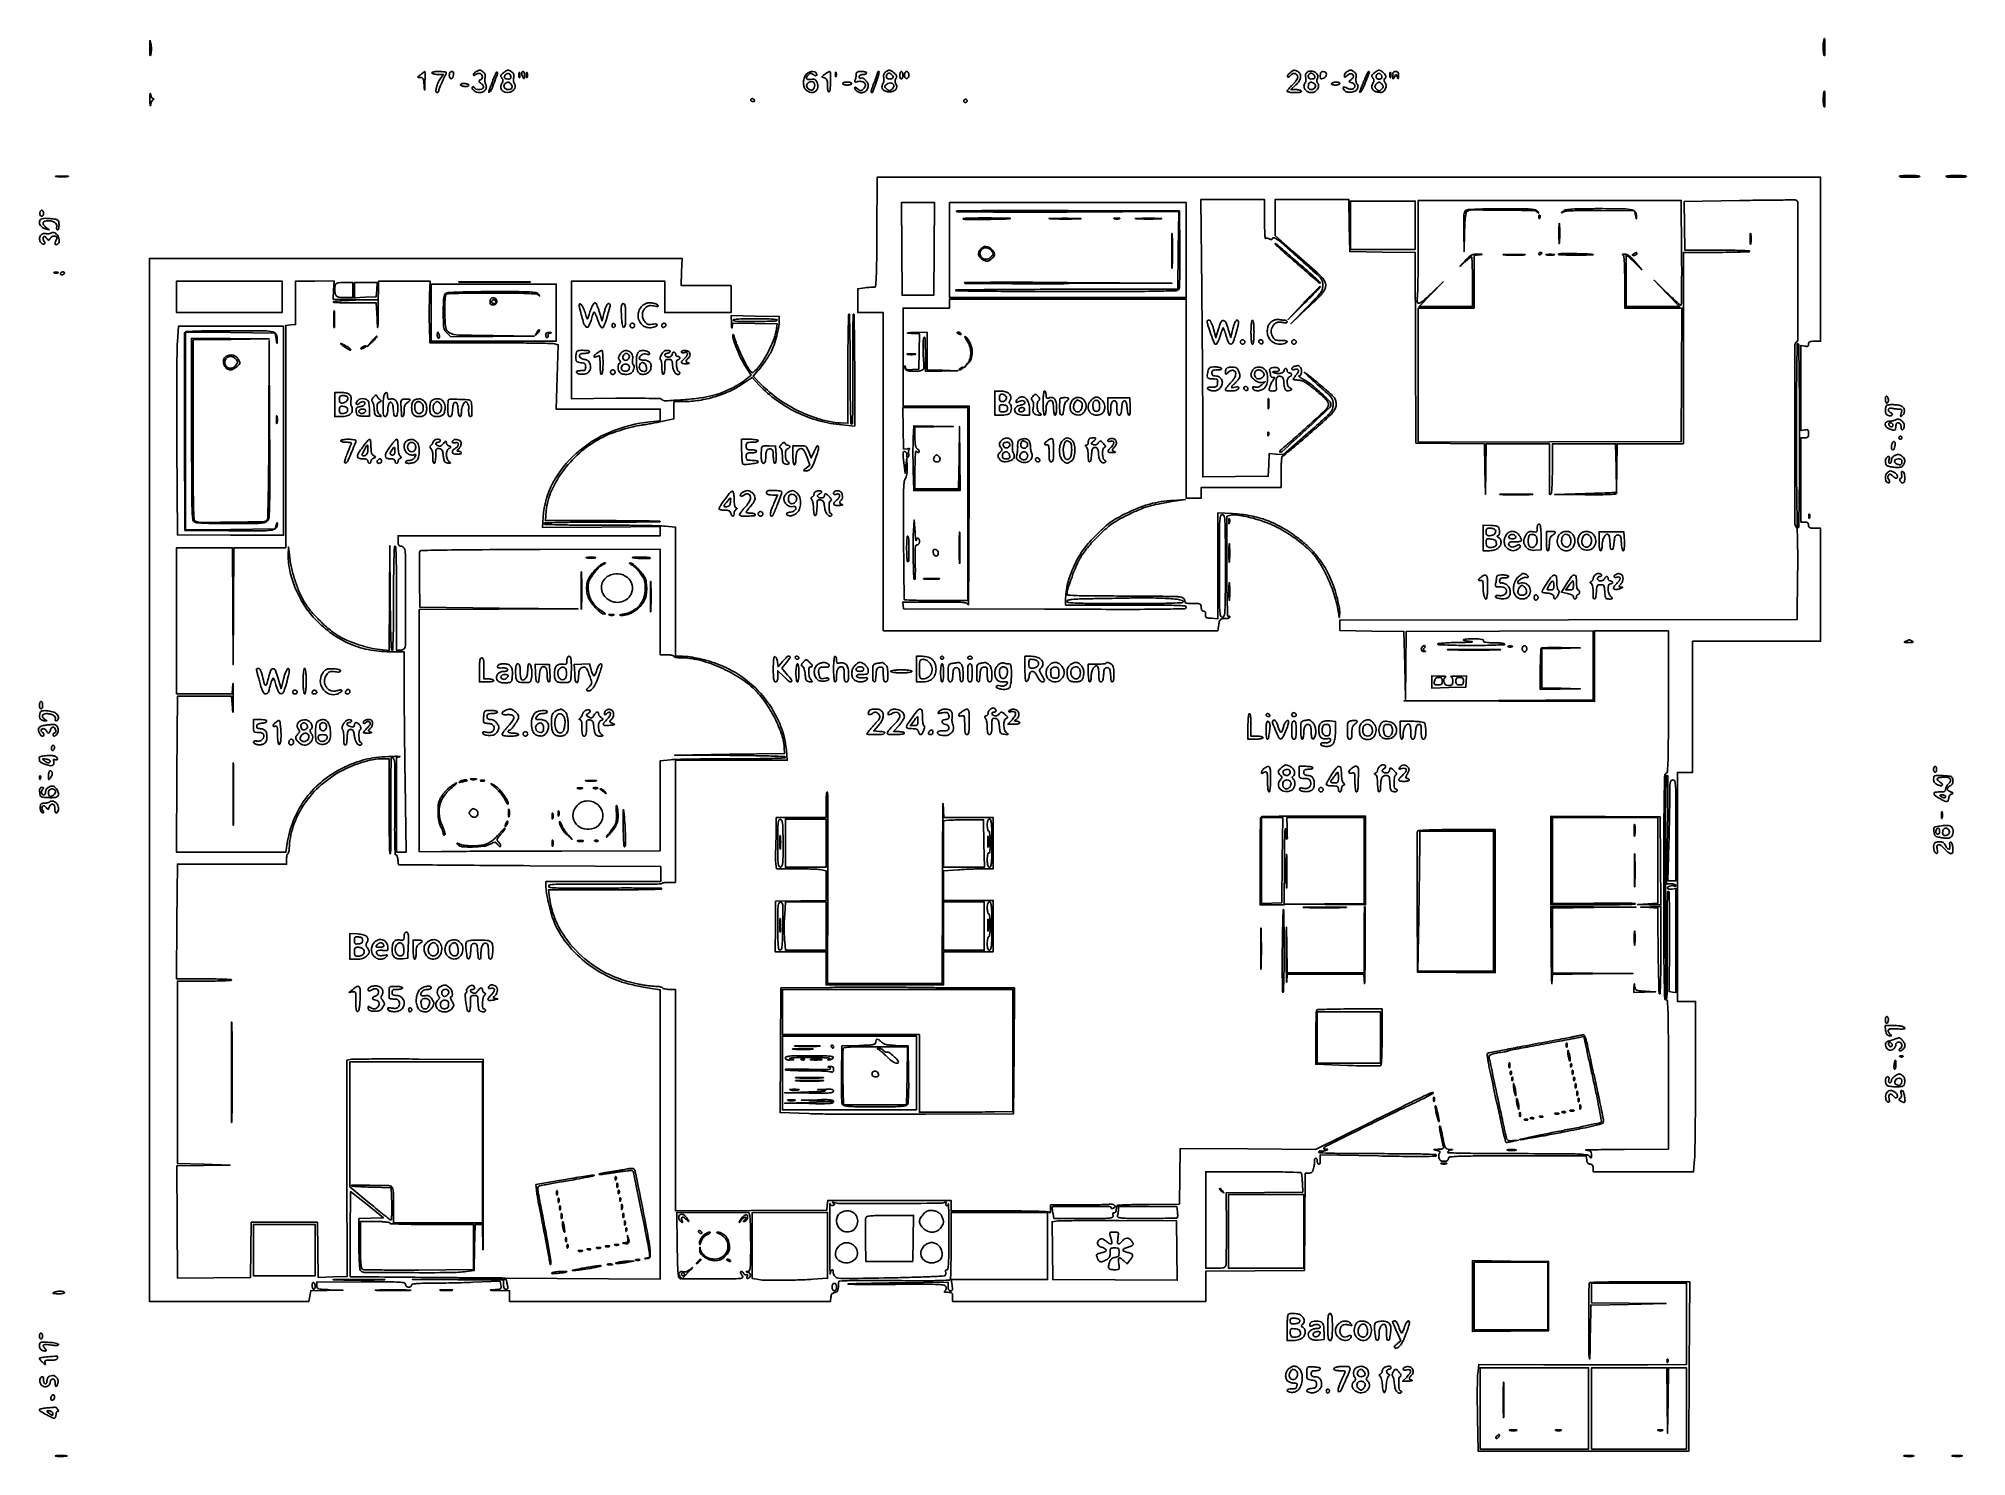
# Model space of a CAD drawing. Extents: x 105 to 1385, y 45 to 986.
import ezdxf

# ---------------------------------------------------------------- set-up
doc = ezdxf.new("R2010")
doc.units = 0

msp = doc.modelspace()

# ---------------------------------------------------------------- linework, layer by layer
for points in [[(1289.783134, 982.268101, 0.023522), (1289.668858, 980.618939, 0.016207), (1289.688085, 978.74588, 0.016374), (1289.824442, 976.941328, 0.031822), (1290.071366, 975.518101, 0.05955), (1290.407273, 974.610213, 0.702785), (1290.658947, 974.642532, 0.046679), (1290.820532, 975.93261, 0.004038), (1290.897639, 979.25, 0.005019), (1290.922815, 984.162171, 0.087429), (1290.638737, 985.729289, 0.769954), (1290.264932, 985.693578, 0.011759)], [(179.217361, 979.5, 0.003701), (179.236707, 976.043796, 0.044522), (179.372165, 974.720192, 0.724193), (179.614975, 974.689369, 0.052461), (179.958723, 975.665223, 0.038092), (180.195284, 977.152752, 0.019942), (180.273461, 979.027127, 0.019719), (180.200478, 980.965828, 0.028485), (179.971361, 982.665223, 0.013373), (179.571142, 984.474363, 0.785473), (179.366311, 984.473277, 0.056037), (179.240539, 983.446614, 0.002034)], [(359, 962, 0.004077), (357.329678, 960.671359, 0.186889), (357.115101, 960.297608, 0.4414), (357.298127, 960.071139, 0.012405), (358.69774, 960.022236, -0.097468), (359.882536, 959.776584, -0.181771), (360.584426, 959.111634, -0.084507), (360.984616, 957.74156, -0.011433), (361.262758, 954.75, 0.001912), (361.487449, 951.705469, 0.840019), (361.598027, 951.694825, 0.060346), (361.696618, 952.352187, 0.000703), (361.815018, 956.75, 0.003223), (361.867993, 959.528498, 0.005404), (361.872224, 961.863781, 0.00118), (361.849234, 963.888207, 0.436353), (361.75, 963.977764, 0.131819), (361.582739, 963.91655, 0.002631), (360.839063, 963.387624, 0.006065), (359.976172, 962.751022, 0.004013)], [(366.5, 963, 0.160427), (366.960036, 962.61324, 0.035285), (367.956069, 962.29375, 0.033292), (369.214829, 962.073404, 0.02669), (370.588954, 962), (374.059875, 962), (372.043589, 959.25, 0.055015), (370.483193, 956.54195, 0.045666), (369.431531, 953.384879, 0.053172), (369.10698, 950.781811, 0.419436), (369.875, 950, 0.117521), (370.304105, 950.10227, 0.100578), (370.669531, 950.390841, 0.09274), (370.914868, 950.822384, 0.083189), (371, 951.330522, -0.084392), (371.13299, 952.112838, -0.01079), (371.733146, 953.7153, -0.012375), (372.540148, 955.599419, -0.010018), (373.495815, 957.580522, 0.005647), (374.452226, 959.51967, 0.0079), (375.259713, 961.275216, 0.005094), (375.89627, 962.759577, 0.097647), (375.995815, 963.25, 0.351641), (375.761578, 963.545238, 0.019136), (374.512684, 963.779688, 0.0229), (372.880186, 963.945967, 0.013929), (370.940983, 964, 0.014995), (368.867237, 963.937793, 0.040398), (367.408386, 963.731124, 0.077973), (366.601709, 963.411625, 0.420328)], [(378, 961.416667, 0.099758), (378.334996, 959.754328, 0.341983), (379.233119, 959.247168, 0.246964), (380.245613, 959.984177, 0.077969), (380.819551, 961.828328, 0.049589), (380.864321, 962.780163, 0.118091), (380.665008, 963.454992, 0.155126), (380.227121, 963.855398, 0.108654), (379.569551, 964, 0.129929), (378.900993, 963.823287, 0.12769), (378.401892, 963.338523, 0.093042), (378.097716, 962.531429, 0.043744)], [(395.75, 963.919901, 0.042003), (395.080453, 963.450577, 0.044746), (394.514063, 962.884912, 0.049271), (394.123459, 962.31169, 0.125575), (394, 961.827865, 0.155129), (394.112621, 961.473611, 0.272294), (394.384252, 961.351169, 0.117586), (394.841598, 961.514137, 0.029088), (395.487265, 961.989431, -0.065458), (396.168467, 962.418406, -0.054222), (396.982012, 962.690651, -0.056234), (397.798715, 962.77444, -0.08931), (398.487265, 962.64326, -0.152515), (399.547813, 961.804582, -0.149251), (399.953996, 960.50386, -0.15023), (399.563587, 959.204429, -0.154792), (398.51448, 958.367183, 0.079584), (397.869938, 957.993644, 0.299787), (397.73683, 957.569657, 0.136803), (398.081151, 957.008363, 0.016996), (399.173589, 956.06052, -0.045183), (399.954603, 955.301734, -0.063131), (400.490363, 954.490086, -0.079431), (400.721331, 953.740273, -0.175225), (400.600092, 953.161952, -0.185169), (399.466744, 952.298529, -0.075095), (397.511331, 952.033064, -0.077674), (395.630519, 952.355938, -0.229592), (394.720238, 953.25, 0.076562), (394.491215, 953.67339, 0.130241), (394.175998, 953.919599, 0.15914), (393.826374, 953.9506, 0.131406), (393.494404, 953.774166, 0.307462), (393.246003, 952.685836, 0.128387), (394.173987, 951.406527, 0.085778), (396.011815, 950.362236, 0.086612), (398.087261, 950, 0.109202), (400.317728, 950.493022, 0.134585), (401.937662, 951.864816, 0.143738), (402.566868, 953.795337, 0.130978), (402.086525, 955.838327, -0.063237), (401.75327, 956.710206, -0.036916), (401.569227, 957.815564, -0.03633), (401.547831, 958.968196, -0.05047), (401.707078, 959.987865, 0.057336), (401.865998, 961.105625, 0.088684), (401.72042, 962.067419, 0.090738), (401.25464, 962.903835, 0.062666), (400.464607, 963.649538, 0.021585), (399.024196, 964.610243, 0.122549), (398.150752, 964.881546, 0.124328), (397.2582, 964.709793, 0.022484)], [(407.183795, 958.819001, -0.000475), (406.358229, 956.642255, -0.000498), (405.541052, 954.500206, -0.000477), (404.831706, 952.651633, -0.002211), (404.41619, 951.585955, 0.022814), (404.143095, 950.790154, 0.12356), (404.125392, 950.337457, 0.371149), (404.318501, 950.18967, 0.124644), (404.684871, 950.30524, 0.158453), (405.791764, 951.611607, 0.007602), (407.905268, 957.005727, 0.005484), (409.924964, 962.586115, 0.288012), (409.681564, 963.65177, 0.489579), (409.403479, 963.616783, 0.014516), (408.747273, 962.432715, 0.018507), (407.990184, 960.824638, 0.010364)], [(413.893217, 963.114616, 0.024009), (412.695869, 962.045959, 0.124505), (412.238899, 961.294539, 0.18382), (412.285639, 960.575732, 0.066149), (412.839844, 959.692976, -0.05246), (413.413947, 958.831629, -0.117009), (413.607674, 958.073296, -0.105938), (413.447918, 957.259877, -0.038325), (412.89959, 956.210826, 0.137524), (412.147142, 953.641708, 0.195507), (413.007723, 951.452619, 0.166047), (415.316389, 950.247772, 0.099782), (418.435586, 950.394477, 0.116592), (420.189167, 951.303049, 0.109566), (421.398223, 952.918977, 0.120272), (421.744051, 954.77001, 0.160874), (421.124469, 956.350024, -0.096669), (420.769565, 956.999695, -0.047353), (420.569756, 957.925274, -0.044544), (420.539776, 958.960647, -0.048963), (420.697587, 959.951574, 0.055383), (420.86429, 961.092184, 0.089312), (420.724112, 962.061091, 0.092196), (420.260125, 962.899023, 0.062544), (419.464607, 963.649538, 0.032051), (417.871619, 964.664517, 0.150862), (416.821699, 964.881444, 0.126891), (415.733323, 964.486434, 0.020021)], [(418.823324, 960.667134, -0.087123), (418.836009, 959.952728, -0.152048), (418.576558, 959.4262, -0.137579), (418.040249, 959.106371, -0.066169), (417.239991, 959, -0.051962), (415.598885, 959.171013, -0.178066), (414.705076, 959.731511, -0.247694), (414.554812, 960.593217, -0.095224), (415.158761, 961.691296, -0.105157), (416.240542, 962.545752, -0.184943), (417.359912, 962.650414, -0.179732), (418.285623, 961.978027, -0.099168)], [(424.194949, 961.5, 0.012823), (424.235556, 960.431793, 0.080377), (424.356533, 959.900903, 0.597527), (424.51666, 959.883358, 0.087174), (424.692991, 960.269032, 0.037336), (424.832894, 961.036634, 0.029507), (424.872264, 961.880008, 0.030339), (424.814405, 962.671085, 0.06278), (424.655937, 963.269032, 0.31318), (424.47713, 963.386009, 0.333666), (424.315079, 963.257153, 0.052471), (424.212705, 962.580113, 0.014395)], [(426.015313, 962.75, 0.056852), (426.089392, 962.164396, 0.026113), (426.310881, 961.426563, 0.025456), (426.627757, 960.665965, 0.032032), (427, 960, 0.043106), (427.487379, 959.371881, 0.461139), (427.771138, 959.383071, 0.155556), (427.945789, 959.849063, 0.011096), (427.984687, 961.25, 0.03458), (427.917643, 962.303322, 0.052836), (427.701752, 963.192188, 0.069028), (427.382445, 963.80301, 0.242407), (427, 964, 0.124732), (426.619836, 963.903664, 0.102154), (426.298248, 963.632812, 0.091624), (426.084918, 963.227496, 0.078662)], [(429.194949, 961.5, 0.012823), (429.235556, 960.431793, 0.080377), (429.356533, 959.900903, 0.597527), (429.51666, 959.883358, 0.087174), (429.692991, 960.269032, 0.037336), (429.832894, 961.036634, 0.029507), (429.872264, 961.880008, 0.030339), (429.814405, 962.671085, 0.06278), (429.655937, 963.269032, 0.31318), (429.47713, 963.386009, 0.333666), (429.315079, 963.257153, 0.052471), (429.212705, 962.580113, 0.014395)], [(614.556704, 961.777494, 0.088531), (613.400791, 959.286149, 0.07129), (613.060098, 956.348815, 0.07524), (613.552341, 953.597901, 0.12768), (614.828741, 951.654988, 0.141909), (617.94555, 950.135429, 0.198349), (620.935997, 950.803916, 0.203358), (622.533821, 953.363785, 0.147121), (622.074504, 956.735828, 0.046793), (621.358447, 957.983424, 0.124008), (620.583799, 958.648555, 0.115182), (619.54915, 958.894491, 0.037454), (617.971623, 958.782527, -0.064485), (615.9998, 958.749127, -0.263337), (615.065287, 959.425976, -0.267249), (615.171914, 960.565333, -0.065711), (616.5, 962, -0.046021), (617.329325, 962.568282, -0.129569), (618.004846, 962.741541, -0.127915), (618.683407, 962.560245, -0.044328), (619.524166, 961.979944, 0.072106), (620.661496, 961.284579, 0.214819), (621.553169, 961.300996, 0.321432), (621.894598, 961.915452, 0.11013), (621.541119, 962.933469, 0.199359), (620.261265, 963.854264, 0.098851), (618.22684, 963.921509, 0.087432), (616.093871, 963.170736, 0.112197)], [(627.122941, 962.127622, 0.006182), (625.544253, 960.882284, 0.199083), (625.315166, 960.460444, 0.352967), (625.520909, 960.142373, 0.01556), (626.872941, 959.743478, -0.09048), (627.966435, 959.233686, -0.142552), (628.605818, 958.428104, -0.081177), (628.919494, 957.061911, -0.015923), (629, 954.534603, 0.016559), (629.062719, 952.641282, 0.044212), (629.270524, 951.30781, 0.088497), (629.591871, 950.587245, 0.401834), (630, 950.5, 0.24496), (630.767062, 951.789097, 0.00944), (630.981558, 957.517654, 0.008357), (630.992102, 963.267986, 0.418543), (630.25, 963.977764, 0.111451), (629.82714, 963.869058, 0.015164), (629.022051, 963.425113, 0.016834), (628.088036, 962.829167, 0.013487)], [(634.157895, 962, 0.017491), (634.189089, 961.10856, 0.078554), (634.306058, 960.601562, 0.447206), (634.474999, 960.540618, 0.174857), (634.662281, 960.75, 0.057986), (634.818615, 961.320008, 0.037979), (634.87034, 962, 0.037979), (634.818615, 962.679992, 0.057986), (634.662281, 963.25, 0.174857), (634.474999, 963.459382, 0.447206), (634.306058, 963.398438, 0.078554), (634.189089, 962.89144, 0.017491)], [(648, 962.081787, -0.027993), (647.951757, 961.220752, -0.017183), (647.803578, 960.215183, -0.017211), (647.58772, 959.227116, -0.029234), (647.33133, 958.421048, 0.041901), (647.072778, 957.530809, 0.294433), (647.229976, 957.130022, 0.200991), (647.733717, 957.013332, 0.021681), (648.927782, 957.270863, -0.107348), (651.807942, 957.391614, -0.204534), (653.718051, 956.152474, -0.239536), (653.969098, 954.098152, -0.133144), (652.481242, 951.984433, -0.060619), (651.611729, 951.425094, -0.15153), (650.873172, 951.313643, -0.117307), (650.078933, 951.635063, -0.029377), (648.981242, 952.516975, 0.047477), (647.671926, 953.493207, 0.417259), (647.038975, 953.335094, 0.29698), (647.072689, 952.531997, 0.041543), (648.2, 951.2, 0.153992), (650.514971, 949.995346, 0.145861), (653.158372, 950.301882, 0.144051), (655.225756, 952.012546, 0.149449), (656, 954.545012, 0.124587), (655.521322, 956.436255, 0.071087), (654.109617, 958.341341, 0.079353), (652.404106, 959.592073, 0.262801), (651.063013, 959.538944, -0.127908), (650.659002, 959.414349, -0.189306), (650.31226, 959.532915, -0.146681), (650.078505, 959.892952, -0.071261), (650, 960.440983, -0.130045), (650.173602, 961.097164, -0.12462), (650.650894, 961.594098, -0.093033), (651.435988, 961.900474, -0.046667), (652.5, 962, 0.038131), (653.457356, 962.073116, 0.057076), (654.265625, 962.29375, 0.074992), (654.817169, 962.617064, 0.226478), (655, 963, 0.277684), (654.767902, 963.385692, 0.052312), (653.971875, 963.70625, 0.042582), (652.841111, 963.927458, 0.027026), (651.5, 964, 0.022835), (649.705079, 963.917985, 0.102868), (648.706154, 963.612985, 0.172555), (648.184851, 963.027765, 0.096789)], [(661.976265, 962.75, -0.070686), (661.85171, 961.978795, -0.006887), (661.264891, 960.178125, -0.008619), (660.495188, 958.043357, -0.006718), (659.587898, 955.75, 0.012437), (658.744325, 953.544288, 0.022278), (658.178835, 951.689062, 0.020281), (657.877038, 950.278353, 0.464989), (658.111634, 950, 0.040965), (658.451769, 950.027914, 0.060404), (658.739042, 950.111901, 0.079424), (658.934164, 950.235215, 0.215411), (659, 950.380941, -0.084838), (659.048258, 950.663306, -0.000848), (659.731851, 952.594329, -0.002743), (660.536503, 954.816459, -0.001772), (661.491407, 957.380941, 0.012345), (662.376146, 959.919891, 0.021945), (662.959738, 962.055651, 0.019445), (663.26306, 963.68577, 0.457376), (662.991407, 964, 0.124451), (662.611429, 963.903935, 0.098682), (662.284254, 963.632812, 0.088638), (662.060067, 963.227533, 0.077522)], [(667.535393, 963.649538, 0.062842), (666.752631, 962.91018, 0.088821), (666.284515, 962.07567, 0.087779), (666.13182, 961.122962, 0.05997), (666.280777, 960.034311, -0.05865), (666.421057, 959.028772, -0.040486), (666.352657, 957.880153, -0.040762), (666.102175, 956.769853, -0.063808), (665.693808, 955.881316, 0.131257), (665.084097, 953.890742, 0.179665), (665.667269, 952.127023, 0.145394), (667.410932, 950.915695, 0.079768), (670, 950.5, 0.080356), (672.551711, 950.912757, 0.139196), (674.314711, 952.112044, 0.176044), (674.940953, 953.836657, 0.141571), (674.389235, 955.74471, -0.053018), (673.938605, 956.661588, -0.088306), (673.789442, 957.506604, -0.086753), (673.940193, 958.361681, -0.049599), (674.39435, 959.309839, 0.065836), (674.841827, 960.327316, 0.152518), (674.82544, 961.15253, 0.112948), (674.319924, 961.981693, 0.027953), (673.139216, 963.065129, 0.019574), (671.278831, 964.471868, 0.126766), (670.185926, 964.87838, 0.15262), (669.133151, 964.666078, 0.032381)], [(671.868879, 961.657991, -0.098039), (672.450813, 960.585826, -0.24349), (672.299096, 959.732052, -0.176901), (671.421008, 959.172852, -0.054275), (669.833333, 959, -0.144806), (668.746631, 959.321462, -0.166231), (668.080493, 960.169004, -0.156123), (668.050268, 961.29115, -0.12631), (668.666667, 962.333333, -0.093126), (669.425114, 962.85186, -0.156719), (670.185129, 962.930462, -0.12213), (670.984581, 962.543387, -0.046059)], [(677, 961.5, 0.038131), (677.073116, 960.542644, 0.057076), (677.29375, 959.734375, 0.074992), (677.617064, 959.182831, 0.226478), (678, 959, 0.226478), (678.382936, 959.182831, 0.074992), (678.70625, 959.734375, 0.057076), (678.926884, 960.542644, 0.038131), (679, 961.5, 0.038131), (678.926884, 962.457356, 0.057076), (678.70625, 963.265625, 0.074992), (678.382936, 963.817169, 0.226478), (678, 964, 0.226478), (677.617064, 963.817169, 0.074992), (677.29375, 963.265625, 0.057076), (677.073116, 962.457356, 0.038131)], [(680, 961.666667, 0.053767), (680.102611, 960.715209, 0.089356), (680.410714, 959.972222, 0.114165), (680.892565, 959.503006, 0.137041), (681.5, 959.333333, 0.137041), (682.107435, 959.503006, 0.114165), (682.589286, 959.972222, 0.089356), (682.897389, 960.715209, 0.053767), (683, 961.666667, 0.053767), (682.897389, 962.618124, 0.089356), (682.589286, 963.361111, 0.114165), (682.107435, 963.830327, 0.137041), (681.5, 964, 0.137041), (680.892565, 963.830327, 0.114165), (680.410714, 963.361111, 0.089356), (680.102611, 962.618124, 0.053767)], [(935.860784, 963.08608, 0.033612), (935.011497, 962.29736, 0.054133), (934.416828, 961.510219, 0.074046), (934.1408, 960.840644, 0.262488), (934.260332, 960.40908, 0.217421), (934.654562, 960.261131, 0.101208), (935.192429, 960.410503, 0.071714), (935.795046, 960.836903, 0.045142), (936.365725, 961.485481, -0.132502), (937.720764, 962.572213, -0.172856), (939.294634, 962.682811, -0.181934), (940.527157, 961.780182, -0.145708), (941, 960.192063, -0.120592), (940.772505, 959.262535, -0.031382), (939.971875, 957.935303, -0.030034), (938.839627, 956.493127, -0.026721), (937.5, 955.136427, 0.014149), (936.159486, 953.845392, 0.019136), (935.028125, 952.600445, 0.016398), (934.178726, 951.52074, 0.159785), (934, 950.975749, 0.326276), (934.278107, 950.594937, 0.029688), (935.486086, 950.286626, 0.02949), (937.119793, 950.070431, 0.018154), (939.059017, 950, 0.014995), (941.132763, 950.062207, 0.040398), (942.591614, 950.268876, 0.077973), (943.398291, 950.588375, 0.420328), (943.5, 951, 0.153215), (943.053266, 951.38644, 0.037822), (942.126162, 951.707609, 0.03517), (940.95787, 951.929347, 0.028959), (939.690983, 952.004627), (936.5, 952.009255), (939.75, 955.055313, 0.059668), (941.925706, 957.64584, 0.108617), (942.902454, 960.217342, 0.150503), (942.56766, 962.400824, 0.158428), (941.065741, 963.964816, 0.020249), (939.42056, 964.761364, 0.145428), (938.554432, 964.86719, 0.117689), (937.686147, 964.498499, 0.011348)], [(947.390739, 963.543765, 0.071492), (946.678143, 962.847074, 0.090184), (946.257878, 962.02798, 0.084004), (946.135618, 961.067156, 0.053734), (946.302413, 959.951574, -0.051756), (946.455451, 958.954901, -0.045453), (946.411325, 957.902479, -0.047964), (946.190309, 956.952558, -0.092328), (945.811127, 956.272422, 0.182348), (945.151917, 954.360297, 0.140938), (945.827179, 952.24331, 0.122521), (947.637913, 950.596025, 0.124218), (950, 950, 0.124448), (952.354444, 950.595231, 0.121515), (954.167697, 952.241246, 0.140017), (954.852558, 954.35279, 0.184072), (954.204224, 956.253925, -0.075044), (953.82232, 956.886843, -0.078596), (953.652008, 957.594309, -0.07945), (953.709064, 958.313235, -0.079117), (953.987427, 958.979656, 0.22022), (954.268623, 961.310651, 0.164478), (952.703187, 963.415371, 0.14205), (949.973266, 964.329268, 0.169651)], [(951.868879, 961.657991, -0.098039), (952.450813, 960.585826, -0.24349), (952.299096, 959.732052, -0.176901), (951.421008, 959.172852, -0.054275), (949.833333, 959, -0.144806), (948.746631, 959.321462, -0.166231), (948.080493, 960.169004, -0.156123), (948.050268, 961.29115, -0.12631), (948.666667, 962.333333, -0.093126), (949.425114, 962.85186, -0.156719), (950.185129, 962.930462, -0.12213), (950.984581, 962.543387, -0.046059)], [(956, 961.5, 0.014714), (956.051946, 959.735234, 0.215174), (956.334067, 959.196933, 0.243506), (956.902314, 959.089734, 0.01879), (958.418213, 959.606989, 0.162514), (959.639058, 960.611766, 0.165198), (960.001237, 962.141179, 0.18271), (959.350933, 963.465881, 0.19051), (958, 964, 0.07578), (957.064742, 963.857434, 0.149477), (956.45, 963.4375, 0.124434), (956.106468, 962.682766, 0.044917)], [(973.75, 963.919901, 0.061466), (973.080649, 963.410856, 0.052486), (972.514063, 962.728478, 0.054954), (972.128467, 961.984693, 0.092381), (972, 961.295322, 0.040149), (972.067557, 960.455359, 0.389695), (972.32465, 960.252886, 0.156726), (972.78777, 960.441633, 0.00941), (973.936987, 961.442974, -0.07827), (975.349224, 962.366898, -0.145967), (976.692523, 962.546935, -0.202419), (977.630599, 961.963899, -0.15504), (978, 960.801226, -0.115388), (977.882783, 960.300067, -0.042616), (977.504461, 959.675606, -0.039426), (976.958545, 959.03879, -0.037998), (976.313058, 958.486963, 0.019367), (975.356543, 957.729004, 0.286407), (975.233859, 957.338066, 0.242298), (975.527592, 957.009331, 0.014702), (976.813058, 956.559333, -0.056861), (977.649365, 956.184927, -0.061134), (978.357586, 955.63907, -0.068844), (978.838289, 955.012689, -0.129998), (979, 954.401228, -0.183624), (978.515528, 953.126509, -0.142678), (977.249191, 952.330903, -0.114182), (975.504267, 952.243358, -0.095539), (973.770156, 952.911467, 0.047031), (972.202666, 953.696401, 0.27107), (971.322905, 953.555186, 0.348341), (971.160678, 952.800837, 0.058607), (972.022325, 951.473101, 0.162354), (973.732078, 950.410266, 0.081787), (976.294199, 950.227891, 0.080811), (978.811568, 950.879864, 0.15029), (980.391856, 952.246544, 0.055236), (980.83711, 953.170536, 0.090811), (980.972873, 954.025039, 0.086939), (980.798587, 954.898245, 0.046985), (980.306192, 955.881316, -0.063808), (979.897825, 956.769853, -0.040762), (979.647343, 957.880153, -0.040486), (979.578943, 959.028772, -0.05865), (979.719223, 960.034311, 0.05997), (979.86818, 961.122962, 0.087779), (979.715485, 962.07567, 0.088821), (979.247369, 962.91018, 0.062842), (978.464607, 963.649538, 0.021585), (977.024196, 964.610243, 0.122549), (976.150752, 964.881546, 0.124328), (975.2582, 964.709793, 0.022484)], [(984.994909, 957.754017, 0.000509), (982.601158, 951.743544, 0.020645), (982.135271, 950.412578, 0.584099), (982.306876, 950.232701, 0.130414), (982.787303, 950.5, 0.098252), (984.065818, 952.337753, 0.008061), (986.330438, 957.756921, 0.004268), (988.549214, 963.457558, 0.524888), (988.174853, 964, 0.273599), (987.817144, 963.788424, 0.007907), (986.958167, 962.165243, 0.013872), (986.000681, 960.148048, 0.008851)], [(991.893217, 963.114616, 0.024009), (990.695869, 962.045959, 0.124505), (990.238899, 961.294539, 0.18382), (990.285639, 960.575732, 0.066149), (990.839844, 959.692976, -0.05265), (991.425645, 958.813359, -0.122931), (991.610606, 958.049898, -0.10544), (991.426289, 957.214087, -0.032785), (990.814706, 956.074905, 0.121791), (990.14937, 954.038987, 0.170005), (990.643879, 952.204617, 0.141702), (992.289586, 950.848685, 0.077251), (994.843664, 950.187177, 0.035864), (996.50782, 950.141337, 0.10864), (997.596421, 950.431615, 0.119289), (998.404224, 951.132256, 0.047871), (999.139837, 952.407564, 0.03092), (999.647655, 953.733696, 0.083254), (999.785829, 954.730331, 0.102551), (999.581718, 955.591394, 0.063984), (999.024577, 956.470386, -0.045525), (998.457598, 957.296055, -0.121523), (998.269176, 957.979819, -0.127772), (998.424359, 958.651249, -0.052905), (998.944468, 959.433088, 0.079353), (999.42781, 960.249855, 0.156674), (999.476373, 960.994147, 0.10804), (999.068351, 961.815806, 0.027318), (998.066912, 962.933088, 0.03318), (996.34756, 964.43823, 0.157107), (995.129433, 964.870582, 0.149477), (993.853322, 964.52103, 0.029143)], [(996.823324, 960.667134, -0.089805), (996.832418, 959.935737, -0.162135), (996.554312, 959.412036, -0.135583), (995.971988, 959.100212, -0.055584), (995.073324, 959, -0.062452), (994.280566, 959.099406, -0.080679), (993.609039, 959.391667, -0.098054), (993.159622, 959.824831, -0.153266), (993, 960.333333, -0.138149), (993.476569, 962.025248, -0.237994), (994.692625, 962.778167, -0.235164), (996.033245, 962.250697, -0.13645)], [(1002.194949, 961.5, 0.012823), (1002.235556, 960.431793, 0.080377), (1002.356533, 959.900903, 0.597527), (1002.51666, 959.883358, 0.087174), (1002.692991, 960.269032, 0.037336), (1002.832894, 961.036634, 0.029507), (1002.872264, 961.880008, 0.030339), (1002.814405, 962.671085, 0.06278), (1002.655937, 963.269032, 0.31318), (1002.47713, 963.386009, 0.333666), (1002.315079, 963.257153, 0.052471), (1002.212705, 962.580113, 0.014395)], [(1004.030409, 961.25, 0.005101), (1004.067118, 959.523477, 0.239637), (1004.230903, 959.224994, 0.42471), (1004.481962, 959.277122, 0.009301), (1005.195185, 960.455648, -0.008409), (1005.96747, 961.736922, -0.258418), (1006.282327, 961.911297, -0.297334), (1006.56675, 961.725757, -0.010479), (1007.094491, 960.455648, 0.011143), (1007.537075, 959.39447, 0.518611), (1007.73315, 959.355432, 0.193817), (1007.874, 959.664515, 0.004787), (1007.929715, 961.25, 0.035467), (1007.868212, 962.605195, 0.124543), (1007.559621, 963.415036, 0.164994), (1006.962455, 963.852158, 0.076357), (1006, 964, 0.077474), (1005.040489, 963.850429, 0.161378), (1004.435577, 963.410051, 0.122563), (1004.113124, 962.597113, 0.036207)], [(179.309869, 945.5, 0.005445), (179.333644, 942.979304, 0.021686), (179.43203, 941.436545, 0.446663), (179.58287, 941.328039, 0.311618), (179.740065, 941.49675, -0.031255), (179.9941, 942.698003, -0.033488), (180.391779, 943.829974, -0.035596), (180.863742, 944.745539, -0.114751), (181.340233, 945.231437, 0.016936), (181.888995, 945.6073, 0.247913), (181.987789, 945.811629, 0.369169), (181.862536, 945.947991, 0.026915), (181.313358, 945.984687, -0.220225), (180.829178, 946.216447, -0.059495), (180.356817, 946.950189, -0.048532), (179.964651, 948.004373, -0.033936), (179.723396, 949.25, 0.174166), (179.576327, 949.540719, 0.619504), (179.435552, 949.489063, 0.022109), (179.338612, 948.013862, 0.004988)], [(385.5, 955, 0.130646), (385.906663, 954.615492, 0.045439), (386.653525, 954.29375, 0.041396), (387.57934, 954.073842, 0.037634), (388.559017, 954, 0.039081), (389.49372, 954.07317, 0.058208), (390.282961, 954.29375, 0.076538), (390.820624, 954.617207, 0.222681), (391, 955, 0.257909), (390.787575, 955.384428, 0.061379), (390.101414, 955.70625, 0.048032), (389.112882, 955.927265, 0.031003), (387.940983, 956, 0.027979), (386.756294, 955.933656, 0.069343), (385.916013, 955.718784, 0.145541), (385.509855, 955.391769, 0.297719)], [(418.963645, 955.543805, -0.109195), (419.630559, 954.247617, -0.19828), (419.474097, 953.085367, -0.176707), (418.508772, 952.279362, -0.086689), (416.909598, 952, -0.139486), (415.388954, 952.432633, -0.151227), (414.380564, 953.591091, -0.174991), (414.28328, 954.986596, -0.184411), (415.104283, 956.085612, -0.0339), (416.379187, 956.776637, -0.143064), (417.230696, 956.900737, -0.148362), (417.997457, 956.545318, -0.037379)], [(620.055633, 953.103952, -0.038809), (619.380701, 952.048587, -0.148155), (618.756606, 951.593483, -0.160443), (618.015736, 951.580348, -0.047774), (616.958013, 952.022471, -0.094116), (615.594986, 953.122617, -0.166864), (615.074053, 954.452435, -0.173544), (615.487285, 955.783636, -0.102857), (616.75, 956.893693, -0.142057), (618.526789, 957.317091, -0.20407), (619.964203, 956.62113, -0.184539), (620.550602, 955.026102, -0.120257)], [(639, 956, 0.254951), (639.209557, 955.615738, 0.06271), (639.88125, 955.29375, 0.048861), (640.850749, 955.072766, 0.031626), (642, 955, 0.031626), (643.149251, 955.072766, 0.048861), (644.11875, 955.29375, 0.06271), (644.790443, 955.615738, 0.254951), (645, 956, 0.254951), (644.790443, 956.384262, 0.06271), (644.11875, 956.70625, 0.048861), (643.149251, 956.927234, 0.031626), (642, 957, 0.031626), (640.850749, 956.927234, 0.048861), (639.88125, 956.70625, 0.06271), (639.209557, 956.384262, 0.254951)], [(673, 954.515456, -0.094218), (672.88992, 953.936462, -0.042331), (672.544632, 953.240197, -0.039913), (672.04295, 952.544511, -0.043407), (671.449812, 951.958347, -0.051118), (670.569345, 951.368091, -0.156918), (669.87124, 951.243125, -0.132865), (669.158502, 951.54308, -0.032582), (668.199812, 952.397021, -0.020726), (667.220213, 953.477352, -0.187831), (667.021323, 954.070057, -0.19998), (667.282044, 954.620529, -0.023879), (668.347199, 955.492434, -0.090266), (669.892909, 956.254733, -0.121872), (671.444789, 956.309968, -0.160279), (672.562887, 955.662605, -0.184067)], [(951.895717, 956.085612, -0.184446), (952.721529, 954.980003, -0.178056), (952.615814, 953.585735, -0.151634), (951.583668, 952.430234, -0.136017), (950.031385, 952, -0.06947), (949.168134, 952.120521, -0.11469), (948.527007, 952.475626, -0.122877), (948.136379, 953.056434, -0.087105), (948, 953.833333, -0.066394), (948.247331, 955.687726, -0.197878), (949.013371, 956.683167, -0.204294), (950.237964, 956.832256, -0.070762)], [(963.5, 956, 0.297719), (963.509855, 955.608231, 0.145541), (963.916013, 955.281216, 0.069343), (964.756294, 955.066344, 0.027979), (965.940983, 955, 0.031003), (967.112882, 955.072735, 0.048032), (968.101414, 955.29375, 0.061379), (968.787575, 955.615572, 0.257909), (969, 956, 0.222681), (968.820624, 956.382793, 0.076538), (968.282961, 956.70625, 0.058208), (967.49372, 956.92683, 0.039081), (966.559017, 957, 0.037634), (965.57934, 956.926158, 0.041396), (964.653525, 956.70625, 0.045439), (963.906663, 956.384508, 0.130646)], [(997.041653, 955.449812, -0.049584), (997.634398, 954.571457, -0.154071), (997.766919, 953.877955, -0.133994), (997.482914, 953.173712, -0.03393), (996.664097, 952.235526, -0.024449), (995.628338, 951.296393, -0.173619), (995, 951.071429, -0.173619), (994.371662, 951.296393, -0.024449), (993.335903, 952.235526, -0.03393), (992.517086, 953.173712, -0.133994), (992.233081, 953.877955, -0.154071), (992.365602, 954.571457, -0.049584), (992.958347, 955.449812, -0.026473), (993.50633, 956.043177, -0.030708), (994.088781, 956.544632, -0.032126), (994.625298, 956.90013, -0.13098), (995, 957, -0.13098), (995.374702, 956.90013, -0.032126), (995.911219, 956.544632, -0.030708), (996.49367, 956.043177, -0.026473)], [(1289.844448, 947.75, 0.024306), (1289.747669, 946.287567, 0.015255), (1289.770005, 944.573437, 0.015308), (1289.895546, 942.883485, 0.026891), (1290.116727, 941.5, 0.052017), (1290.414437, 940.59019, 0.717784), (1290.64275, 940.611832, 0.048772), (1290.799721, 941.778899, 0.004326), (1290.881685, 944.75, 0.006099), (1290.91141, 949.16605, 0.082037), (1290.639922, 950.755506, 0.773678), (1290.278325, 950.726861, 0.015025)], [(578, 945, 0.153634), (578.120018, 944.618621, 0.097988), (578.457961, 944.29375, 0.080552), (578.962904, 944.074545, 0.062283), (579.559017, 944, 0.066118), (580.110654, 944.073267, 0.138808), (580.478525, 944.29375, 0.191142), (580.607943, 944.620352, 0.139169), (580.5, 945, 0.06081), (580.193797, 945.382515, 0.051032), (579.7871, 945.70625, 0.053229), (579.346558, 945.926698, 0.089642), (578.940983, 946, 0.105429), (578.581949, 945.923444, 0.099231), (578.276414, 945.70625, 0.096318), (578.071618, 945.381732, 0.092995)], [(719.552786, 945.08541, 0.099038), (719.401684, 944.679226, 0.097945), (719.417584, 944.244476, 0.097945), (719.597789, 943.848514, 0.099038), (719.91459, 943.552786, 0.099038), (720.320774, 943.401684, 0.097945), (720.755524, 943.417584, 0.097945), (721.151486, 943.597789, 0.099038), (721.447214, 943.91459, 0.099038), (721.598316, 944.320774, 0.097945), (721.582416, 944.755524, 0.097945), (721.402211, 945.151486, 0.099038), (721.08541, 945.447214, 0.099038), (720.679226, 945.598316, 0.097945), (720.244476, 945.582416, 0.097945), (719.848514, 945.402211, 0.099038)], [(117.25, 894.271532, 0.016375), (118.957332, 894.149287, 0.009683), (121, 894.109723, 0.009683), (123.042668, 894.149287, 0.016375), (124.75, 894.271532, 0.095407), (125.221145, 894.41442, 0.741699), (125.195312, 894.548567, 0.021699), (123.688407, 894.640349, 0.00436), (121, 894.663794, 0.00436), (118.311593, 894.640349, 0.021699), (116.804688, 894.548567, 0.741699), (116.778855, 894.41442, 0.095407)], [(661.762321, 857.25, -0.001137), (661.569048, 836.71706, -0.008815), (661.287808, 827.12632, -0.010209), (660.904475, 821.444203, -0.451975), (660.050713, 820.816429, 0.057413), (659.208145, 820.901189, 0.01013), (657.616945, 820.845953, 0.010855), (655.74495, 820.70215, 0.009575), (653.800713, 820.472591), (649, 819.812324), (649, 811.906162), (649, 804), (657.5, 804), (666, 804), (666, 698.5), (666, 593), (776.988182, 593), (887.976365, 593), (888.615991, 597, -0.019158), (889.093264, 599.392838, -0.138803), (889.661377, 600.406038, -0.166675), (890.626301, 600.876453, -0.030834), (892.627808, 601, 0.029758), (893.919768, 601.076961, 0.046356), (895.009419, 601.311086, 0.058647), (895.768795, 601.651525, 0.263931), (896, 602.059017, 0.108972), (895.921712, 602.413961, 0.182303), (895.70625, 602.6254, 0.161196), (895.3821, 602.656512, 0.082592), (895, 602.5, -0.574419), (894.521372, 602.754816, -0.002103), (894.252847, 610.518717, -0.005627), (894.057724, 620.72746, -0.001964), (894, 635.421931), (894, 668.961896), (896.548461, 669.601519, -0.088743), (899.703452, 669.819188, -0.019753), (905.071419, 669.020855, -0.019374), (911.437192, 667.557971, -0.015404), (918.183776, 665.50474, -0.040637), (927.963194, 661.283736, -0.029492), (938.090877, 655.106934, -0.029971), (947.11931, 648.004637, -0.052822), (953.502407, 640.996721, -0.038036), (958.451364, 633.053508, -0.026424), (962.844683, 623.431422, -0.026106), (966.264806, 613.22318, -0.033225), (968.282978, 603.5, 0.00325), (968.535227, 601.769315, 0.701028), (968.652279, 601.745986, 0.125889), (968.753749, 602.080833, 0.001433), (968.850168, 604.436214, 0.058731), (968.480788, 609.085657, 0.018124), (966.856518, 615.934721, 0.018422), (964.548201, 623.242956, 0.024679), (961.892543, 629.664738, 0.031124), (958.090112, 636.564273, 0.03112), (953.460505, 642.93869, 0.030572), (947.991981, 648.791225, 0.02783), (941.683762, 654.131958, 0.029958), (931.018905, 661.226287, 0.041525), (920.654331, 666.15763, 0.042549), (909.819565, 669.226857, 0.033829), (897.75, 670.723428), (888, 671.267394), (888, 636.076199), (888, 600.885004), (883.75, 601.192502, -0.014262), (881.323091, 601.437842, -0.112169), (880.267032, 601.826541, -0.214296), (879.820327, 602.51963, -0.072241), (879.812858, 603.75, 0.046618), (879.857579, 604.743278, 0.115237), (879.658979, 605.440128, 0.155948), (879.221753, 605.850966, 0.111683), (878.562858, 606, -0.129392), (877.904313, 606.173323, -0.124991), (877.406286, 606.649908, -0.093341), (877.099584, 607.434693, -0.046638), (877, 608.5, 0.067911), (876.80498, 609.929226, 0.221767), (876.2, 610.636364, 0.098356), (874.900424, 610.941399, 0.008616), (871.5, 611, -0.010229), (868.442522, 611.062557, -0.072034), (866.983333, 611.335227, -0.176153), (866.269837, 611.909004, -0.137045), (866, 612.875, 0.111131), (865.802776, 613.751388, 0.113824), (865.25, 614.45, 0.083544), (864.290594, 614.984187, 0.036002), (862.875, 615.375, 0.044255), (860.584704, 615.625504, 0.001117), (850.129688, 615.816406, 0.002384), (837.848105, 615.954663, 0.001622), (823.875, 616, -0.00124), (804.319167, 616.048517, -0.008474), (794.680756, 616.259719, -0.008267), (788.750128, 616.588548, -0.393301), (788, 617.394665, -0.074616), (788.483329, 620.61539, -0.010196), (790.617958, 627.093588, -0.012616), (793.219566, 633.923843, -0.021176), (795.787079, 639.5, -0.026328), (797.964204, 643.245787, -0.022107), (800.645511, 646.975141, -0.018864), (804.048417, 650.972213, -0.01077), (808.438413, 655.549285, -0.010134), (813.785509, 660.676929, -0.029449), (817.74874, 663.916746, -0.031082), (821.945708, 666.573115, -0.012372), (828, 669.705005, -0.012262), (835.752624, 673.24296, -0.027661), (841.819823, 675.445957, -0.026131), (848.300069, 677.03687, -0.009868), (857.5, 678.604321), (866.5, 679.955524), (858.545976, 679.473269, 0.022742), (850.308854, 678.596573, 0.029695), (842.901055, 677.010824, 0.028169), (835.435576, 674.482235, 0.017618), (827, 670.734036, 0.012338), (820.940218, 667.594355, 0.031229), (816.751772, 664.938272, 0.0296), (812.800398, 661.698456, 0.010125), (807.459935, 656.559171, 0.010732), (802.878495, 651.7666, 0.021054), (799.482312, 647.728885, 0.024247), (796.763542, 643.828348, 0.021081), (794.296289, 639.5, 0.021824), (791.208508, 632.807696, 0.025891), (788.907597, 626.237897, 0.028198), (787.472226, 620.072162, 0.043112), (787, 614.605655), (787, 610), (827, 610, -0.000993), (849.86238, 609.954604, -0.008439), (860.126777, 609.740564, -0.009943), (866.16522, 609.39228, -0.391692), (867, 608.490161, -0.40796), (866.064267, 607.534187, -0.002016), (851.269846, 607.277253, -0.003626), (827.557343, 607.133074, -0.0004), (773.25, 607.240161), (679.5, 607.5), (679.180449, 609.75), (678.860898, 612), (700.357125, 612, -0.001765), (713.225028, 611.954586, -0.018124), (718.539171, 611.724329, -0.045075), (721.316078, 611.248697, -0.270165), (722.310674, 610.25, 0.87546), (722.498559, 610.273226, 0.0002), (722.667734, 628.621875, 0.001124), (722.80676, 649.773086, 0.000647), (722.883999, 675.25), (723, 742), (701.052, 742), (679.104, 742), (679.088207, 774.5), (679.072413, 807), (694.536207, 807), (710, 807), (710, 810), (710, 813), (788.5, 813), (867, 813), (867, 747), (867, 681), (872, 681), (877, 681), (877, 684.5), (877, 688), (903.5, 688), (930, 688), (930, 698.5, -0.006999), (930.063786, 703.056281, -0.018518), (930.275604, 706.308987, -0.017235), (930.589037, 708.590448, -0.364972), (931.075373, 709, 0.172578), (931.810194, 709.261414, 0.001281), (936.866277, 713.40169, 0.004599), (942.635715, 718.240572, 0.00291), (949.278988, 723.984476, 0.002087), (960.214772, 733.632435, 0.026639), (964.102124, 737.48078, 0.077128), (965.854798, 740.137211, 0.101393), (966.507362, 742.960101, 0.060788), (966.26144, 745.504754, 0.106712), (965.382938, 747.418313, 0.050199), (963.348639, 749.631419, 0.005307), (958.053748, 754.243115, 0.001744), (954.631985, 757.139539, 0.00216), (951.425163, 759.811327, 0.001768), (948.714543, 762.033858, 0.016119), (947.5, 762.959088), (945.5, 764.383196), (947.5, 762.369792, 0.01157), (948.701464, 761.214989, 0.001827), (951.122301, 759.009853, 0.002027), (953.995943, 756.432515, 0.001771), (957.022727, 753.759033, -0.006614), (961.597798, 749.638409, -0.053687), (963.448854, 747.51557, -0.101232), (964.275022, 745.604618, -0.051618), (964.545455, 742.992035, -0.092502), (964.000916, 740.073846, -0.088942), (962.437579, 737.503123, -0.029503), (958.842961, 733.889651, -0.002029), (948.051539, 724.3296), (931.557623, 709.836808), (926.815584, 710.168404), (922.073545, 710.5), (921.786773, 703), (921.5, 695.5), (899.75, 695.230498), (878, 694.960995), (877.999076, 727.730498, 0.001334), (877.954316, 744.32904, 0.000462), (877.803678, 768.278646, 0.000459), (877.589084, 794.663079, 0.000534), (877.335189, 819.75), (876.672226, 879), (897.836113, 879), (919, 879), (919, 865.833333, 0.004503), (919.045085, 860.827185, 0.008081), (919.185498, 856.719873, 0.003703), (919.377768, 853.393685, 0.644872), (919.631483, 853.29815, -0.178012), (920.004876, 853.470782, -0.056832), (920.626345, 853.450384, -0.048477), (921.369838, 853.26589, -0.03784), (922.131483, 852.929632, 0.026622), (922.972801, 852.53544, 0.101285), (923.540251, 852.43039, 0.220658), (923.866459, 852.58925, 0.172496), (924, 852.964816, -0.415029), (924.746082, 853.708824, -0.138424), (926.391433, 853.239463, -0.038351), (929.526505, 850.955322, -0.007074), (934.903369, 846.235051, 0.00109), (938.708843, 842.812774, 0.000745), (943.045588, 838.941423, 0.000751), (947.236667, 835.222585, 0.00152), (950.549697, 832.309648, -0.008177), (954.593289, 828.657784, -0.049106), (956.46375, 826.532754, -0.087282), (957.368003, 824.658486, -0.060186), (957.733076, 822.324597, -0.082851), (957.397446, 819.765059, -0.08129), (956.248776, 817.43451, -0.03446), (953.655295, 814.286066, -0.003807), (947.183379, 807.552041), (936.5, 796.604082), (948, 807.538671, 0.004304), (954.472875, 813.800262, 0.027808), (957.528624, 817.161825, 0.058513), (959.053224, 819.565278, 0.104437), (959.607957, 821.829422, 0.123813), (958.993822, 824.652334, 0.074329), (957.020781, 827.481511, 0.022093), (952.468783, 831.888903, 0.001345), (938.25, 844.420025), (926, 855.157651), (926, 867.078825), (926, 879), (950.476386, 879), (974.952772, 879), (975.226386, 861.75), (975.5, 844.5), (997.24255, 844.230518), (1018.985099, 843.961037), (1019.24255, 780.730518), (1019.5, 717.5), (1042.225906, 717.231287), (1064.951812, 716.962574), (1065.251782, 700.231287), (1065.551751, 683.5), (1065.775876, 700.25), (1066, 717), (1087, 717), (1108, 717), (1108.118483, 701.25, -0.001156), (1108.150438, 695.11698, -0.001702), (1108.14771, 689.729897, -0.00078), (1108.122582, 685.137573, -0.032358), (1108.051601, 684.149648, 0.07693), (1108.05962, 683.681803, 0.185919), (1108.234084, 683.389651, 0.210354), (1108.540575, 683.31134, 0.097575), (1108.933118, 683.458665, 0.235857), (1109.420289, 684.24622, 0.007104), (1109.723751, 688.20439, 0.01102), (1109.935218, 693.452744, 0.004558), (1110, 700.559017), (1110, 717), (1130.974607, 717), (1151.949214, 717), (1152.2519, 701.25), (1152.554586, 685.5), (1152.777293, 701.25), (1153, 717), (1175, 717), (1197, 717), (1197, 780.5), (1197, 844), (1219, 844, 0.003195), (1227.435835, 844.053902, 0.005325), (1234.537534, 844.220312, 0.001138), (1240.706317, 844.444673, 0.402898), (1241.000116, 844.75, 0.402719), (1240.706759, 845.055245, 0.001187), (1234.673338, 845.279688, 0.005439), (1227.720742, 845.446098, 0.003263), (1219.461984, 845.5), (1197.923735, 845.5), (1197.711867, 861.598767), (1197.5, 877.697535), (1234.265119, 878.39844, -0.001428), (1248.4231, 878.627897, -0.002299), (1260.489311, 878.733491, -0.000392), (1271.152133, 878.769406, -0.139942), (1271.911352, 878.554787, -0.25928), (1272.86743, 876.844884, -0.00026), (1272.954712, 831.540328, -0.00026), (1272.99487, 786.233935, -0.260031), (1272.043556, 784.526919, 0.259677), (1270.993778, 782.646159, 0.000183), (1270.958323, 723.160265, 0.00022), (1270.970677, 663.904144, 0.198744), (1272.015165, 661.384835, -0.190019), (1272.482397, 660.309346, -0.002512), (1272.699369, 652.894019, -0.005881), (1272.817945, 643.3831, -0.002391), (1272.765165, 630.434835), (1272.5, 600.5), (1120.75, 600.246785), (969, 599.99357), (969, 596.516673), (969, 593.039775), (990.25, 592.769888), (1011.5, 592.5), (1012.028929, 570), (1012.557858, 547.5), (1012.779033, 570), (1013.000207, 592.5), (1075.000103, 592.698381), (1137, 592.896762), (1137, 569.955894), (1137, 547.015027), (1074.25, 546.749864), (1011.5, 546.484701), (1074.75, 546.24235), (1138, 546), (1138, 569.5), (1138, 593), (1162.5, 593), (1187, 593), (1187, 545.968615, -0.000871), (1186.953544, 519.28882, -0.007004), (1186.738967, 507.021561, -0.007015), (1186.400469, 499.591541, -0.294288), (1185.5, 498.361626, 0.301792), (1184.568021, 497.051153, 0.003028), (1184.256929, 485.056513, 0.004443), (1184.045013, 465.768447, 0.000525), (1184, 422.893011, 0.000513), (1184.04421, 379.826267, 0.004493), (1184.255007, 360.732169, 0.002984), (1184.562434, 348.908069, 0.404883), (1185.5, 348, -0.397794), (1186.411164, 347.138814, -0.006522), (1186.742424, 339.5, -0.006778), (1186.954961, 326.803441, -0.000796), (1187, 298.5), (1187, 249), (1157.75, 248.831897, 0.001327), (1146.779948, 248.739741, 0.002729), (1138.19375, 248.597947, 0.002831), (1132.255758, 248.433821, 0.933501), (1132.25, 248.271532, -0.020816), (1134.369395, 247.960206, -0.126829), (1135.363362, 247.492524, -0.175566), (1135.839816, 246.68141, -0.048874), (1135.968197, 245.189635, -0.007726), (1135.923526, 243.552252, -0.235081), (1135.730939, 243.203468, -0.384636), (1135.417718, 243.244375, -0.014311), (1134.607954, 244.25, 0.209275), (1132.694721, 245.317412, 0.014852), (1126.45923, 245.733299, 0.008461), (1115.251597, 245.95719, 0.000763), (1087.198774, 246, -0.001663), (1068.540949, 246.062053, -0.003312), (1053.77023, 246.258151, -0.000583), (1041.254919, 246.521825, -0.254008), (1040.544186, 246.928506, -0.238541), (1040.51104, 247.316403, -0.127942), (1040.8042, 247.712136, -0.079403), (1041.408578, 248.058366, -0.042994), (1042.235169, 248.292323, 0.002693), (1043.628694, 248.567956, 0.546753), (1043.67112, 248.67752, 0.224169), (1043.495816, 248.772948, 0.001683), (1041.817388, 248.863818, -0.09427), (1040.004846, 249.304893, -0.174255), (1038.931908, 250.348908, -0.061885), (1038.153982, 252.617089, -0.004715), (1036.882398, 258.976186, 0.009174), (1036.379913, 261.377503, 0.020361), (1035.889709, 263.181392, 0.035376), (1035.481426, 264.213234, 0.674033), (1035.232521, 264.197563, 0.117072), (1035.116104, 262.888046, 0.008449), (1035.704368, 259.272995, 0.011935), (1036.562525, 255.084323, 0.010448), (1037.654703, 250.75, -0.110622), (1037.696536, 249.867969, -0.225585), (1037.30465, 249.315187, -0.103828), (1036.330631, 249.010212, -0.016387), (1034.317388, 248.881685, 0.00106), (1031.705526, 248.79519, 0.182256), (1031.450914, 248.688806, 0.600351), (1031.486865, 248.557318, 0.002066), (1033.5, 248.110482, -0.026276), (1034.616426, 247.805311, -0.076422), (1035.326784, 247.44276, -0.208737), (1035.540209, 247.082451, -0.290421), (1035.384109, 246.752664, 0.146057), (1034.990636, 246.301605, 0.05845), (1034.737737, 245.513422, 0.051205), (1034.648669, 244.541628, 0.044519), (1034.750687, 243.523867, 0.052555), (1035.132981, 242.260761, 0.132896), (1035.718942, 241.510657, 0.121294), (1036.64078, 241.118747, 0.040167), (1038.116577, 241, 0.034308), (1039.468604, 241.092881, 0.102426), (1040.338099, 241.401746, 0.149809), (1040.824746, 241.947806, 0.108021), (1041.000192, 242.75, -0.385263), (1041.986419, 243.839721, -0.015377), (1047.786069, 244.240436, -0.008852), (1058.481209, 244.460038, -0.000707), (1086.750192, 244.5), (1132.5, 244.5), (1132.816422, 241.75, 0.042097), (1133.070686, 240.487266, 0.101063), (1133.513006, 239.64647, 0.129053), (1134.17099, 239.168355, 0.093191), (1135.066422, 239, -0.081759), (1135.958652, 238.853123, -0.147598), (1136.556642, 238.426765, -0.120179), (1136.89464, 237.6681, -0.045008), (1137, 236.5), (1137, 234), (1170.351783, 234), (1203.703565, 234), (1204.345789, 242.25, 0.015384), (1204.599423, 247.651309, 0.001171), (1204.80112, 262.25, 0.001611), (1204.944838, 279.66834, 0.001226), (1204.994006, 298.75), (1205, 347), (1199, 347), (1193, 347), (1193, 423), (1193, 499), (1198, 499), (1203, 499), (1203, 542.5), (1203, 586), (1245.5, 586), (1288, 586), (1288, 623.5), (1288, 661), (1284, 661, -0.017388), (1281.849164, 661.074821, -0.098846), (1280.75, 661.375, -0.184152), (1280.195784, 661.978414, -0.094959), (1280, 663, 0.07578), (1279.857434, 663.935258, 0.149477), (1279.4375, 664.55, 0.124434), (1278.682766, 664.893532, 0.044917), (1277.5, 665), (1275, 665), (1275, 693), (1275, 721), (1277.5, 721, 0.046966), (1278.811116, 721.123428, 0.16779), (1279.53157, 721.536133, 0.147103), (1279.898297, 722.344294, 0.033483), (1280, 723.861328, 0.026262), (1279.916198, 725.455709, 0.177902), (1279.573326, 726.15275, 0.204444), (1278.890851, 726.408235, 0.035954), (1277.5, 726.244751), (1275, 725.766846), (1275, 754), (1275, 782.233154), (1277.5, 781.755249, 0.032898), (1278.753309, 781.600168, 0.141627), (1279.478407, 781.765395, 0.196163), (1279.870273, 782.252006, 0.072767), (1280, 783.138672, -0.112305), (1280.210401, 784.063594, -0.173696), (1280.787251, 784.633667, -0.091168), (1281.910416, 784.924885, -0.017968), (1284, 785), (1288, 785), (1288, 839.5), (1288, 894), (975.012321, 894), (662.024642, 894)], [(1340.218275, 894.448392, 0.192848), (1341.379651, 893.951363, 0.005292), (1346.986386, 893.879727, 0.005273), (1352.594956, 893.926583, 0.194005), (1353.752069, 894.418736, 0.622093), (1353.673935, 894.648637, 0.011074), (1352.00842, 894.829254, 0.014021), (1349.772976, 894.958686, 0.007449), (1347, 895, 0.007068), (1344.225063, 894.96077, 0.013222), (1341.982868, 894.837965, 0.00986), (1340.293737, 894.666988, 0.625417)], [(1371.218275, 894.448392, 0.192848), (1372.379651, 893.951363, 0.005292), (1377.986386, 893.879727, 0.005273), (1383.594956, 893.926583, 0.194005), (1384.752069, 894.418736, 0.622093), (1384.673935, 894.648637, 0.011074), (1383.00842, 894.829254, 0.014021), (1380.772976, 894.958686, 0.007449), (1378, 895, 0.007068), (1375.225063, 894.96077, 0.013222), (1372.982868, 894.837965, 0.00986), (1371.293737, 894.666988, 0.625417)], [(106.274953, 870, 0.066912), (106.319789, 869.233659, 0.089617), (106.571576, 868.586073, 0.108896), (106.986341, 868.155339, 0.147901), (107.5, 868, 0.147901), (108.013659, 868.155339, 0.108896), (108.428424, 868.586073, 0.089617), (108.680211, 869.233659, 0.066912), (108.725047, 870, 0.051128), (108.587901, 870.765169, 0.067617), (108.303044, 871.4125, 0.084098), (107.921833, 871.849448, 0.173103), (107.5, 872, 0.173103), (107.078167, 871.849448, 0.084098), (106.696956, 871.4125, 0.067617), (106.412099, 870.765169, 0.051128)], [(714.658322, 871.256432, 0.585014), (714.829243, 870.947194, 0.000123), (736.0425, 870.79937, 0.001612), (759.798767, 870.716273, 0.000957), (788.112239, 870.7627), (862.033816, 871.025401), (861.766908, 845.2627), (861.5, 819.5), (787.74994, 819.5, 0.000953), (759.470445, 819.446106, 0.001589), (735.663978, 819.279688, 0.000102), (714.304796, 819.058122, 0.411142), (713.99994, 818.75, 0.41108), (714.304821, 818.441885, 0.000103), (735.554639, 818.220312, 0.001597), (759.240888, 818.053894, 0.000958), (787.377555, 818, 0.000617), (827.108314, 818.049064, 0.00399), (847.156016, 818.258563, 0.002326), (860.223865, 818.560237, 0.215846), (861.894992, 819.373473, 0.160111), (862.449036, 820.780193, 0.006267), (862.703115, 826.405384, 0.008206), (862.831016, 834.303883, 0.00258), (862.767437, 846.123473), (862.5, 871.5), (788.812992, 871.756432, 0.000964), (760.525755, 871.800354, 0.001592), (736.634167, 871.715335, 0.00012), (715.208495, 871.565727, 0.257965)], [(1195.762958, 843.724959, -0.002002), (1195.810463, 830.409678, -0.00334), (1195.730689, 819.200457, -0.000449), (1195.585141, 809.296633, -0.409654), (1195.283846, 809, -0.181583), (1194.794686, 809.183703, -0.00228), (1192.256748, 811.423437, -0.006339), (1189.340484, 814.08785, -0.004068), (1186.020888, 817.25), (1177.5, 825.5), (1185.977922, 816.75), (1194.455844, 808), (1176.727922, 808), (1159, 808), (1159, 825.212408), (1159, 842.424816), (1164.179818, 837.462408), (1169.359636, 832.5), (1164.929818, 837.704973, 0.015696), (1162.722816, 840.139069, 0.040481), (1160.943535, 841.705876, 0.058112), (1159.41115, 842.593412, 0.106007), (1158, 842.876025, 0.018151), (1157.109125, 842.831565, 0.080292), (1156.601562, 842.703906, 0.436555), (1156.539344, 842.528529, 0.178086), (1156.75, 842.337719, -0.271096), (1157.386832, 841.513437, -0.014676), (1157.724817, 838.110161, -0.013958), (1157.941246, 832.925929, -0.003452), (1158, 824.416667), (1158, 807), (1177.010402, 807), (1196.020804, 807), (1195.760402, 762.75), (1195.5, 718.5), (1108.25, 718.244508), (1021, 717.989015), (1021, 762.494508), (1021, 807), (1039.5, 807), (1058, 807), (1058, 824.436642), (1058, 841.873283), (1061.25, 842.276604, 0.001576), (1063.326024, 842.540882, 0.681725), (1063.351131, 842.641595, 0.144884), (1063.089384, 842.731436, 0.000824), (1060.458208, 842.839963, 0.040635), (1058.061675, 842.740088, 0.093313), (1056.347971, 842.193101, 0.066944), (1054.622991, 840.938722, 0.01364), (1051.958208, 838.250884, 0.000193), (1048.871583, 834.96031, 0.089937), (1048.712245, 834.713707, 0.805187), (1048.764097, 834.677523, 0.00032), (1051.542163, 837.250884, -0.00813), (1053.142281, 838.687313, -0.011778), (1054.604867, 839.898697, -0.007518), (1055.855751, 840.855837, -0.160893), (1056.292163, 841, -0.399627), (1056.579407, 840.726785, -0.001796), (1056.792073, 836.153125, -0.006698), (1056.949124, 830.82683, -0.004021), (1057, 824.5), (1057, 808), (1039.27346, 808), (1021.54692, 808), (1029.52346, 816.249865), (1037.5, 824.49973), (1029.976484, 817.249865, -0.008327), (1024.206165, 811.871845, -0.096445), (1021.569303, 810.286655, -0.461515), (1020.395101, 810.95242, -0.08874), (1020.358152, 813.75, 0.034776), (1020.605079, 816.361204, 0.001577), (1020.79948, 825.357813, 0.002632), (1020.940387, 836.042958, 0.001881), (1020.990135, 848), (1021.002281, 878.5), (1108.251141, 878.474959), (1195.5, 878.449917)], [(1052.75, 871.919901, 0.170184), (1051.812266, 870.820592, 0.065528), (1051.332195, 868.843783, 0.027431), (1051.145929, 865.300633, 0.003534), (1051.217332, 857.70031), (1051.434664, 844.5), (1051.74878, 857.460419, -0.005772), (1051.958389, 863.316947, -0.015954), (1052.284899, 867.429624, -0.015642), (1052.700104, 870.325392, -0.210807), (1053.281448, 871.195106, -0.142824), (1056.507715, 872.130924, -0.002028), (1076.860369, 872.019585, -0.001696), (1097.43106, 871.753802, -0.179882), (1100.001772, 870.75, 0.002446), (1100.833979, 870.015173, 0.591085), (1100.910203, 870.042931, 0.201569), (1100.872215, 870.195566, 0.00151), (1100.079327, 871.25, 0.17659), (1098.552815, 872.235891, 0.037688), (1095.377909, 872.71097, 0.016759), (1089.648946, 872.938407, 0.001885), (1076.627555, 872.969591, 0.003762), (1067.547078, 872.88879, 0.006878), (1060.143711, 872.665307, 0.003996), (1054.192068, 872.355993, 0.117409)], [(1117.44113, 871.444834, 0.00091), (1116.098532, 870.365173, 0.370009), (1116.078151, 870.255005, 0.391295), (1116.181687, 870.223092, 0.000934), (1117.720155, 870.964045, -0.098516), (1119.548854, 871.439378, -0.00626), (1125.110547, 871.691963, -0.007782), (1132.484238, 871.819548, -0.003456), (1142.210911, 871.769211), (1164.481512, 871.5), (1165.122441, 868.5, 0.001427), (1165.549261, 866.529719, 0.207811), (1165.68395, 866.34342, 0.562459), (1165.797025, 866.403687, 0.002507), (1165.881685, 868.05, 0.175415), (1165.028959, 870.797563, 0.182574), (1162.629684, 872.306465, 0.046821), (1157.105787, 872.897861, 0.003271), (1141.49113, 873, 0.002338), (1129.443259, 872.943667, 0.013807), (1123.137013, 872.710465, 0.023837), (1119.324785, 872.28078, 0.129605)], [(107.75, 866.353344, 0.209737), (106.203097, 865.072, 0.199044), (106.054454, 863.027761, 0.138547), (107.502935, 860.890903, 0.107329), (110, 859.572098), (112.5, 858.874634), (110.10618, 860.800102, -0.073193), (108.644761, 862.377398, -0.241568), (108.470507, 863.740962, -0.238618), (109.478277, 864.68996, -0.071848), (111.624758, 865, -0.055751), (114.276778, 864.70337, -0.096184), (116.30234, 863.812012, -0.137958), (117.396401, 862.487171, -0.182854), (117.48067, 860.939097, 0.047004), (117.317034, 860.183939, 0.08733), (117.351236, 859.560021, 0.134216), (117.57036, 859.154899, 0.20483), (117.932612, 859, 0.354455), (118.697391, 859.620063, 0.043426), (118.977683, 861.916637, 0.042515), (118.856396, 864.324521, 0.224122), (118.154618, 865.404441, 0.101238), (116.572654, 865.985105, 0.014763), (113.155567, 866.398772, 0.016138), (109.708155, 866.601281, 0.076322)], [(718.998108, 866.25, 0.399102), (719.278135, 865.953564, 0.003631), (722.595765, 865.797089, 0.009564), (726.550344, 865.715057, 0.005736), (731.248108, 865.761368, 0.000609), (747.197116, 866.12105, 0.033828), (750.170906, 866.393602, 0.916457), (750.15281, 866.644876, 0.001197), (737.75, 866.80414, 0.003748), (730.560246, 866.825339, 0.006249), (724.507257, 866.722154, 0.001565), (719.289863, 866.55163, 0.403033)], [(777.301941, 866.253872, 0.005183), (781.722323, 866.152012, 0.003192), (786.926492, 866.119271, 0.0032), (792.073301, 866.152682, 0.005724), (796.301941, 866.255619, 0.045978), (797.227392, 866.374424, 0.880888), (797.21682, 866.487671, 0.00692), (793.318167, 866.56396, 0.001455), (786.5, 866.583168, 0.001418), (779.690741, 866.563224, 0.007505), (775.96057, 866.485716, 0.91396), (775.954506, 866.373645, 0.027633)], [(819.25, 866.310674, 0.039571), (820.047266, 866.168469, 0.024357), (821, 866.122029, 0.024357), (821.952734, 866.168469, 0.039571), (822.75, 866.310674, 0.161593), (823.00914, 866.478988, 0.542911), (822.957812, 866.633659, 0.052887), (822.251983, 866.740287, 0.011065), (821, 866.767997, 0.011065), (819.748017, 866.740287, 0.052887), (819.042188, 866.633659, 0.542911), (818.99086, 866.478988, 0.161593)], [(834.25, 866.256692, 0.006921), (837.778111, 866.150439, 0.004066), (842, 866.116103, 0.004066), (846.221889, 866.150439, 0.006921), (849.75, 866.256692, 0.044194), (850.680663, 866.380523, 0.875756), (850.670313, 866.497396, 0.009159), (847.557921, 866.577187, 0.001828), (842, 866.597512, 0.001828), (836.442079, 866.577187, 0.009159), (833.329687, 866.497396, 0.875756), (833.319337, 866.380523, 0.044194)], [(1101.078947, 867.416667, 0.018894), (1101.137993, 866.670344, 0.168741), (1101.279315, 866.37858, 0.470617), (1101.461564, 866.395823, 0.054073), (1101.683114, 866.8125, 0.051402), (1101.839148, 867.359369, 0.05415), (1101.876576, 867.916927, 0.060344), (1101.797407, 868.402231, 0.126455), (1101.604167, 868.729167, 0.296942), (1101.385309, 868.77538, 0.208169), (1101.200665, 868.592839, 0.077125), (1101.089945, 868.112848, 0.028489)], [(1114.381764, 856.5, 0.002432), (1114.403963, 852.200814, 0.013217), (1114.488894, 849.872449, 0.86599), (1114.610636, 849.862628, 0.041857), (1114.741414, 850.789188, 0.008711), (1114.85194, 853.612159, 0.005503), (1114.887231, 856.908478, 0.005525), (1114.850444, 860.149843, 0.010124), (1114.737819, 862.789188, 0.088327), (1114.608466, 863.319858, 0.788092), (1114.484872, 863.297449, 0.011688), (1114.402238, 860.807799, 0.002526)], [(113.688634, 856.845627, -0.05433), (112.880397, 856.502336, -0.042938), (111.950228, 856.306728, -0.044298), (111.043968, 856.27689, -0.077852), (110.312513, 856.433572, 0.207907), (108.130927, 856.338468, 0.170836), (106.478839, 854.664604, 0.154992), (106.147574, 852.186858, 0.177696), (107.342009, 850.131121, 0.094211), (108.469234, 849.508187, 0.275704), (109.301578, 849.695233, 0.286557), (109.510718, 850.502331, 0.097335), (108.905234, 851.614186, -0.073061), (108.548674, 852.199869, -0.066598), (108.361313, 852.882161, -0.070154), (108.364724, 853.553682, -0.10246), (108.566553, 854.107686, -0.109573), (108.987216, 854.539903, -0.224028), (109.445242, 854.604399, -0.12938), (109.978997, 854.271087, -0.030979), (110.652643, 853.460361, 0.01686), (111.534442, 852.336035, 0.222584), (112.001091, 852.119778, 0.220748), (112.468266, 852.338913, 0.016577), (113.355392, 853.47135, -0.058737), (114.035031, 854.202781, -0.082043), (114.798907, 854.661736, -0.091629), (115.602136, 854.820012, -0.094837), (116.398516, 854.677316, -0.059815), (117.21111, 854.248163, -0.193133), (117.541437, 853.74818, -0.144851), (117.482206, 853.05651, -0.029576), (116.962104, 851.92919, 0.044015), (116.322277, 850.430189, 0.174256), (116.351467, 849.444199, 0.342839), (116.925912, 849.103295, 0.107562), (117.933469, 849.458881, 0.255638), (119.15254, 851.604594, 0.135237), (118.364753, 854.655018, 0.136692), (116.133914, 856.850986, 0.259614)], [(730.567335, 846.074404, 0.092545), (729.410828, 844.192315, 0.148139), (729.275643, 842.325649, 0.136581), (730.208731, 840.590219, 0.073763), (732.141844, 839.093861, 0.028753), (733.708357, 838.329452, 0.110947), (734.767494, 838.141644, 0.107734), (735.821966, 838.422306, 0.026323), (737.384769, 839.332541, 0.063142), (739.193675, 840.875298, 0.16305), (739.877199, 842.425559, 0.16029), (739.494054, 844.09298, 0.060489), (738, 846, 0.072845), (736.09853, 847.415626, 0.121727), (734.177638, 847.910761, 0.127635), (732.311599, 847.446416, 0.084563)], [(737.428571, 845.428571, -0.041254), (738.605101, 844.040043, -0.178863), (738.884775, 843.015538, -0.157895), (738.444805, 841.976925, -0.030343), (736.995938, 840.496324, -0.184925), (734.137462, 839.388137, -0.188486), (731.29792, 840.484517, -0.206051), (730.113585, 843.113205, -0.203306), (731.2, 845.8, -0.107488), (732.587895, 846.692035, -0.104542), (734.235293, 846.938933, -0.098202), (735.925388, 846.497756, -0.083766)], [(857.421795, 845, 0.001314), (857.441117, 837.648942, 0.006588), (857.516995, 833.532812, 0.908465), (857.628164, 833.525661, 0.032133), (857.745881, 834.75, 0.004979), (857.84692, 839.41616, 0.002923), (857.879566, 845, 0.002923), (857.84692, 850.58384, 0.004979), (857.745881, 855.25, 0.032133), (857.628164, 856.474339, 0.908465), (857.516995, 856.467188, 0.006588), (857.441117, 852.351058, 0.001314)], [(926, 849.7457, 0.20904), (926.162421, 849.374183, 0.000828), (929.598438, 846.206085, 0.003942), (933.553755, 842.628375, 0.002447), (938.25, 838.488332, -0.00003), (943.150854, 834.209833, -0.000036), (947.745271, 830.197785, -0.000031), (951.611588, 826.820635, -0.000251), (953.372198, 825.281027, 0.013142), (954.451989, 824.384829, 0.033547), (955.291354, 823.811329, 0.097401), (955.744275, 823.652061, 0.565263), (955.872198, 823.808396, 0.120552), (955.428009, 824.481744, 0.001661), (951.790583, 827.832397, 0.004564), (947.5093, 831.678735, 0.002974), (942.5, 836.044476, -0.000117), (937.392751, 840.444485, -0.000161), (932.804688, 844.401644, -0.000102), (928.948058, 847.73148, -0.001944), (927.75, 848.774475, 0.017182), (927.077889, 849.324512, 0.036221), (926.514063, 849.693166, 0.062927), (926.130745, 849.846702, 0.491123)], [(1241.320074, 853, 0.005179), (1241.344207, 850.670434, 0.025693), (1241.43855, 849.364062, 0.707215), (1241.576315, 849.333801, 0.108536), (1241.723396, 849.75, 0.019375), (1241.849065, 851.229765, 0.011494), (1241.889766, 853, 0.011494), (1241.849065, 854.770235, 0.019375), (1241.723396, 856.25, 0.108536), (1241.576315, 856.666199, 0.707215), (1241.43855, 856.635938, 0.025693), (1241.344207, 855.329566, 0.005179)], [(179, 494), (179, 148), (231.888709, 148), (284.777418, 148), (285.434022, 151.5), (286.090626, 155), (296.795313, 155.205635), (307.5, 155.41127), (298.75, 155.744568, -0.004392), (293.196857, 156.004965, -0.060512), (291.216946, 156.358132, -0.199419), (290.331097, 157.09085, -0.122115), (290, 158.426315), (290, 160.774764), (319.5, 160.905223, -0.001097), (337.839023, 160.946085, -0.014173), (344.678938, 160.752394, -0.036852), (348.130415, 160.300018, -0.355651), (349, 159.232127, 0.089903), (349.136819, 158.477351, 0.120161), (349.52723, 157.904016, 0.112337), (350.160882, 157.549528, 0.071703), (351, 157.428571, 0.062428), (351.764723, 157.524426, 0.080661), (352.4125, 157.80625, 0.098045), (352.846025, 158.223943, 0.153317), (353, 158.714286, -0.340416), (353.491864, 159.353013, -0.036379), (355.45494, 159.721655, -0.023025), (358.741877, 159.941738, -0.005204), (364.339693, 160, 0.003986), (369.935615, 160.044616, 0.00157), (377.640132, 160.19168, 0.001554), (385.966221, 160.402653, 0.001941), (393.693958, 160.652529), (411.70853, 161.305057), (412.206582, 158.699666, -0.052589), (412.336115, 157.157597, -0.249227), (411.917837, 156.409429, -0.117077), (410.80537, 156.016633, -0.008867), (407.602317, 155.73212, 0.005396), (405.244319, 155.539156, 0.861865), (405.236993, 155.407695, 0.04362), (406.222232, 155.292297, 0.001387), (410.25, 155.184982), (418, 155), (418, 151.5), (418, 148), (524.433578, 148), (630.867155, 148), (631.183578, 150.75, -0.047288), (631.457168, 152.039515, -0.098515), (631.947622, 152.937353, -0.11152), (632.698169, 153.510665, -0.072404), (633.75, 153.819551, 0.131732), (635.065704, 154.380536, 0.140622), (635.884969, 155.512737, 0.077529), (636.268057, 157.480948, 0.019256), (636.264697, 160.773691, -0.411802), (636.91489, 161.483275, -0.005156), (643.652283, 161.735751, -0.007313), (653.964854, 161.864846, -0.001328), (673.096563, 161.773691, 0.001301), (692.623463, 161.679584, 0.007627), (702.881002, 161.813304, 0.006276), (709.459116, 162.082107, 0.296044), (710.489401, 162.831787, 0.084861), (710.695247, 163.864256, 0.001259), (710.850011, 170.063962, 0.003385), (710.963047, 177.277018, 0.002225), (711, 185.581787), (711, 207), (743, 207), (775, 207), (774.998892, 184.75), (774.997785, 162.5), (743.029622, 162.5), (711.061459, 162.5), (711.658538, 158.75, -0.015624), (711.910103, 156.774328, -0.091162), (711.819997, 155.734228, -0.201095), (711.401988, 155.2013, -0.127882), (710.627808, 155, -0.125866), (709.905244, 155.184821, -0.139131), (709.392143, 155.689698, -0.093987), (709.092314, 156.566283, -0.035551), (709, 157.862974), (709, 160.725949), (676.25, 160.285462, 0.001041), (663.623411, 160.089328, 0.001659), (652.826562, 159.86328, 0.000324), (643.314108, 159.62637, 0.084198), (642.5, 159.466804, 0.830818), (642.527093, 159.315561, 0.000402), (651.417796, 159.26014, 0.001862), (661.767416, 159.242484, 0.001065), (674.262709, 159.294317, -0.000972), (694.897946, 159.383762, -0.013098), (702.448708, 159.203996, -0.033058), (706.345436, 158.749582, -0.277201), (707.619721, 157.625154, -0.070571), (707.753278, 156.828291, -0.074422), (707.655588, 156.040787, -0.080022), (707.344212, 155.364868, -0.104028), (706.857012, 154.890467, 0.140365), (706.530167, 154.523111, 0.418659), (706.632475, 154.238224, 0.09299), (707.325877, 154.062941, 0.014361), (708.75, 154.015313, -0.025563), (710.621259, 153.91074, -0.161641), (711.477891, 153.520513, -0.175983), (711.891804, 152.71455, -0.031521), (712, 151), (712, 148), (796, 148), (880, 148), (880, 157.986336), (880, 167.972671), (912.75, 168.236336), (945.5, 168.5), (945.763853, 200.75), (946.027706, 233), (948.388853, 233, 0.071548), (949.582894, 233.171741, 0.129137), (950.423778, 233.678716, 0.100421), (951.039057, 234.636068, 0.032504), (951.549048, 236.25, 0.015052), (951.843021, 237.622653, 0.013551), (952.065712, 239.059375, 0.01372), (952.195046, 240.358388, 0.041086), (952.185837, 241.25, -0.054459), (952.196789, 241.91959, -0.079117), (952.361529, 242.485937, -0.103978), (952.647822, 242.863957, -0.180781), (953.01179, 243, -0.192946), (953.38921, 242.848725, -0.087588), (953.709713, 242.4125, -0.067427), (953.92721, 241.765447, -0.04744), (954, 241, 0.048028), (954.073693, 240.234582, 0.068025), (954.29375, 239.5875, 0.088204), (954.618118, 239.151477, 0.191087), (955, 239, 0.075146), (955.373191, 239.056406, 0.101574), (955.671464, 239.220313, 0.119953), (955.848335, 239.464378, 0.137085), (955.881579, 239.75, -0.033005), (955.842494, 240.180141, -0.006158), (955.83273, 240.97294, -0.006572), (955.844935, 241.901481, -0.005963), (955.881579, 242.86001), (956, 245.22002), (994.5, 244.480648, 0.001449), (1013.079942, 244.177678, 0.005884), (1024.391157, 244.159137, 0.002601), (1032.423621, 244.282301, 0.408212), (1033, 244.870638, 0.403003), (1032.430371, 245.462587, 0.002369), (1024.116805, 245.742761, 0.005743), (1012.568037, 245.94448, 0.001495), (994, 246, -0.001535), (975.699284, 246.05617, -0.00556), (964.057677, 246.257096, -0.00212), (955.551636, 246.534637, -0.403459), (955, 247.106989, -0.126608), (955.098864, 247.491165, -0.149823), (955.367188, 247.751147, -0.127798), (955.772481, 247.840911, -0.080778), (956.25, 247.745374, 0.080427), (956.870372, 247.620807, 0.03417), (957.720312, 247.646876, 0.032691), (958.642459, 247.799796, 0.036784), (959.5, 248.0681, 0.002471), (960.859361, 248.613737, 0.289229), (960.965321, 248.761828, 0.416744), (960.86498, 248.873557, 0.003326), (959.55, 248.929715, -0.032925), (958.726312, 249.013903, -0.172412), (958.334675, 249.232531, -0.301134), (958.289977, 249.561151, -0.084095), (958.605829, 250.005829, -0.081254), (960.309031, 251.230129, -0.000317), (981.718232, 261.849608, -0.001886), (1002.303253, 271.947517, -0.003437), (1019.198574, 280.013453, 0.004597), (1023.68688, 282.169001, 0.007348), (1027.475798, 284.101369, 0.002453), (1030.686631, 285.819026, 0.256376), (1030.948574, 286.225249, 0.562076), (1030.318648, 286.67254, 0.007204), (1024.928224, 284.258267, 0.005393), (1015.341663, 279.671263, 0.000412), (989.637635, 267.003511), (952.77527, 248.798828), (907.908627, 249.149414), (863.041983, 249.5), (862.770992, 231), (862.5, 212.5), (842.179697, 212.346364, 0.00258), (834.349203, 212.246746, 0.004125), (827.662598, 212.071973, 0.000971), (821.825431, 211.859851, 0.188986), (821.294679, 211.628013, 0.110756), (821.066256, 211.267517, 0.024091), (820.850172, 210.558948, 0.02399), (820.675484, 209.696551, 0.020963), (820.574468, 208.781649, -0.053902), (820.420897, 207.916844, -0.08499), (820.09178, 207.240738, -0.115006), (819.641469, 206.846423, -0.177101), (819.134125, 206.77512, 0.123563), (818.618849, 206.75711, 0.238979), (818.324613, 206.483014, 0.131545), (818.273714, 205.919461, 0.033967), (818.492027, 205.02512, -0.330958), (818.099191, 203.885268, -0.12442), (816.417398, 203.26733, -0.024751), (812.224602, 203.036257, -0.001391), (799.192388, 203), (779.25, 203), (778.625, 206.125, -0.004902), (778.385709, 207.385597, -0.005698), (778.183594, 208.589063, -0.005102), (778.034694, 209.610229, -0.03366), (778, 210.125, -0.413613), (778.870721, 210.997509, -0.001106), (797.425549, 210.994514, -0.001167), (815.948634, 210.907313, -0.318153), (817.166667, 210.032046, 0.150298), (817.413869, 209.693011, 0.162001), (817.801323, 209.564092, 0.103169), (818.334648, 209.675321, 0.040483), (819, 210.032046, 0.025323), (819.814687, 210.618222, 0.227944), (820, 211.00359, 0.225786), (819.815492, 211.391351, 0.024857), (819, 211.989496, 0.056147), (818.327594, 212.331869, 0.046037), (817.549412, 212.544537, 0.047837), (816.787579, 212.604974, 0.084144), (816.168213, 212.489496, -0.080697), (815.150953, 212.292616, -0.00149), (809.670413, 212.143789, -0.003629), (803.264503, 212.035454, -0.002413), (795.918213, 212), (777, 212), (776.921053, 208.75, -0.014897), (776.857565, 207.577168, -0.050023), (776.717133, 206.821875, -0.273033), (776.532014, 206.648055, -0.367332), (776.337719, 206.75, 0.289507), (775.395363, 207.427983, 0.005527), (769.105459, 207.73647, 0.007822), (759.729763, 207.945651, 0.001666), (743.416667, 208), (711, 208), (711, 211.5), (711, 215), (670.063358, 215), (629.126717, 215), (628.813358, 211.75), (628.5, 208.5), (578.25, 208.240751), (528, 207.981502), (528, 281.490751), (528, 355), (524.059017, 355, -0.023552), (522.50479, 355.07325, -0.030444), (521.09415, 355.29375, -0.031293), (519.98041, 355.612194, -0.17067), (519.5, 356, 0.168882), (519.02323, 356.387612, 0.032003), (517.93169, 356.70625, 0.030943), (516.549472, 356.926723, 0.024082), (515.028951, 357, -0.023766), (513.050809, 357.094078, -0.007588), (510.121965, 357.418212, -0.007553), (506.866361, 357.878664, -0.00836), (503.734934, 358.423699, -0.071248), (482.143007, 365.850892, -0.073857), (463.79773, 378.97553, -0.077347), (450.722739, 396.247821, -0.091012), (444.431527, 415.75), (443.742339, 421), (481.371169, 421, 0.001868), (495.799959, 421.053896, 0.003115), (507.94668, 421.220312, 0.000391), (518.699877, 421.443046, 0.407735), (519.000508, 421.75, 0.410323), (518.700276, 422.054664, 0.000394), (507.985092, 422.196032, 0.003126), (495.880044, 422.270521, 0.001874), (481.500508, 422.215215, -0.000995), (459.55778, 422.092234, -0.009466), (450.177695, 422.23591, -0.013673), (444.856171, 422.564086, -0.388398), (444, 423.5, -0.388398), (444.856171, 424.435914, -0.013673), (450.177695, 424.76409, -0.009466), (459.55778, 424.907766, -0.000995), (481.500508, 424.784785, 0.001874), (495.880044, 424.729479, 0.003126), (507.985092, 424.803968, 0.000394), (518.700276, 424.945336, 0.410323), (519.000508, 425.25, -0.340548), (519.226791, 425.544116, -0.023351), (520.322024, 425.779688, -0.025629), (521.774948, 425.945925, -0.01567), (523.5, 426), (528, 426), (528, 466.5), (528, 507), (565.143599, 507), (602.287199, 507), (601.655272, 513.799289, 0.077002), (597.233042, 531.383841, 0.066515), (587.551907, 547.797202, 0.065518), (573.732927, 561.310155, 0.070359), (557.201629, 570.402846, 0.01692), (550.571742, 572.662945, 0.017564), (543.885655, 574.438579, 0.018706), (537.725283, 575.604489, 0.036648), (532.75, 575.985219), (528, 576), (528, 618.855395), (528, 661.71079), (521.25, 662.348286, 0.018281), (516.891316, 662.599657, 0.001558), (505.6875, 662.800606, 0.002061), (492.317306, 662.943607, 0.001595), (477.75, 662.992891, -0.001866), (461.828897, 663.05538, -0.004935), (450.439277, 663.255025, -0.001318), (441.45993, 663.524793, -0.404677), (441, 664, -0.405264), (441.461946, 664.476327, -0.001199), (450.916667, 664.743534, -0.004697), (462.894127, 664.940726, -0.001767), (479.666667, 665, 0.001159), (494.460951, 665.034294, 0.00197), (506.834584, 665.140416, 0.000221), (517.77575, 665.282208, 0.663343), (517.855322, 665.478012, 0.19499), (517.391373, 665.674303, 0.000213), (506.405465, 665.835546, 0.001933), (494.086525, 665.96347, 0.001181), (479.548335, 666.023898), (441.71936, 666.091773), (442.309327, 672.409584, -0.083069), (445.950633, 686.160199, -0.057627), (454.230192, 699.980332, -0.054729), (466.006677, 712.266256, -0.057274), (480, 721.490212, -0.029316), (485.303104, 723.793554, -0.012729), (492.589141, 726.254102, -0.012688), (499.957496, 728.331893, -0.030899), (505.5, 729.384608, 0.009013), (507.985254, 729.744841, 0.003382), (511.454687, 730.335875, 0.003349), (515.224981, 731.030513, 0.004062), (518.75, 731.734135), (527, 733.450707), (527, 739.225353), (527, 745), (533.542158, 745, 0.039343), (543.801913, 745.808559, 0.034112), (554.324163, 748.222273, 0.034382), (564.327597, 752.015314, 0.041971), (573.035523, 756.944125), (578.942272, 760.976034), (583.665016, 755.927039, 0.04848), (595.105174, 745.854956, 0.044495), (608.592203, 737.842254, 0.044139), (623.397418, 732.287744, 0.045944), (638.75, 729.511846), (647, 728.791838), (647, 765.895919, 0.001894), (646.946103, 780.123486, 0.003159), (646.779688, 792.100796, 0.000402), (646.556921, 802.699947, 0.40768), (646.25, 803.000406, 0.410074), (645.945374, 802.700387, 0.000415), (645.800856, 792.278699, 0.003211), (645.722948, 780.496458, 0.001925), (645.774192, 766.500406, -0.00179), (645.837946, 750.284099, -0.005224), (645.724943, 739.092633, -0.001586), (645.520722, 730.483356, -0.40636), (645.024192, 730, -0.404229), (644.527301, 730.480176, -0.001539), (644.257015, 739.159463, -0.005192), (644.058727, 750.380332, -0.001822), (644, 766.5, 0.001925), (643.946103, 780.495939, 0.003211), (643.779688, 792.278282, 0.000415), (643.556882, 802.700179, 0.407516), (643.25, 803.000535, 0.407878), (642.943137, 802.700683, 0.000422), (642.720312, 792.362637, 0.003236), (642.553896, 780.672401, 0.001941), (642.5, 766.785662), (642.5, 730.570254), (637.571802, 730.871614, -0.056279), (624.081264, 733.236168, -0.04163), (609.941326, 738.706919, -0.040576), (596.491593, 746.650387, -0.0455), (585.048753, 756.397184), (579.597505, 761.970448), (582.105515, 764.735224, 0.016442), (584.872965, 767.995236, 0.015229), (587.494705, 771.512659, 0.015588), (589.828218, 775.082957, 0.020226), (591.727372, 778.5, 0.037055), (593.485986, 782.745008, 0.015504), (595.243519, 788.685051, 0.015016), (596.606498, 794.595663, 0.049769), (596.993237, 798.563889), (596.986474, 801.5), (580.993237, 801.773958), (565, 802.047916), (565.149832, 796.773958, 0.007607), (565.232875, 794.871186, 0.041311), (565.378271, 793.84982, 0.665433), (565.547455, 793.820339, 0.105182), (565.718796, 794.276338), (566.137928, 797.052676), (580.818964, 796.776338), (595.5, 796.5), (595.147329, 793.512634, -0.06142), (593.502537, 786.797099, -0.026869), (589.786341, 778.399063, -0.026814), (585.21227, 770.482924, -0.064506), (580.826221, 765.342732, -0.022058), (579.668157, 764.384103, -0.181547), (579.023112, 764.192901, -0.188379), (578.424717, 764.477111, -0.024043), (577.482122, 765.58062, -0.043559), (575.191602, 769.140223, -0.010458), (572.047255, 775.426568, -0.011016), (569.134755, 781.933612, -0.03278), (567.537511, 786.547322, 0.011691), (567.006502, 788.319481, 0.043496), (566.55168, 789.390919, 0.347535), (566.280303, 789.509986, 0.330052), (566.089417, 789.272829, 0.089432), (566.563939, 785.862706, 0.01696), (568.727856, 779.945113, 0.018914), (571.555518, 773.652288, 0.027247), (574.55969, 768.339235), (578.24928, 762.571478), (574.999248, 759.858231, -0.036949), (570.600495, 756.706213, -0.023543), (565.075482, 753.682006, -0.022565), (558.953834, 751.031396, -0.023939), (552.736423, 749.001144, -0.035291), (544.671762, 747.389815, -0.01309), (533.149193, 746.228214, -0.006248), (521.455542, 745.504658, -0.211758), (518.916074, 746.483926, 0.19071), (517.867109, 746.937973, 0.002412), (510.47937, 747.13589, 0.005837), (501.085414, 747.232504, 0.002459), (488.458233, 747.152855), (459, 746.822176), (459, 785.911088), (459, 825), (490, 825), (521, 825), (521, 814.5), (521, 804), (543, 804), (565, 804), (565, 813), (565, 822), (548.429031, 822), (531.858062, 822), (532.179031, 831.002296), (532.5, 840.004592), (355.75, 840.002296), (179, 840)], [(1078.291588, 842.257502, 0.00796), (1081.342947, 842.148573, 0.005002), (1084.911868, 842.11374, 0.005021), (1088.425385, 842.14988, 0.009156), (1091.291588, 842.260682, 0.078783), (1091.877154, 842.38806, 0.808064), (1091.857529, 842.509731, 0.010669), (1089.166435, 842.591202, 0.002293), (1084.5, 842.61146, 0.002213), (1079.842228, 842.589703, 0.011964), (1077.313779, 842.506173, 0.875674), (1077.304715, 842.386221, 0.039068)], [(1101, 842.940983, 0.108972), (1101.078288, 842.586039, 0.182303), (1101.29375, 842.3746, 0.161196), (1101.6179, 842.343488, 0.082592), (1102, 842.5, 0.029505), (1102.382774, 842.768994, 0.035638), (1102.70625, 843.066025, 0.038439), (1102.934461, 843.34829, 0.151918), (1103, 843.559017, 0.210953), (1102.92554, 843.727648, 0.081139), (1102.70625, 843.870461, 0.061769), (1102.382849, 843.967655, 0.042167), (1102, 844, 0.105053), (1101.618444, 843.918938, 0.099167), (1101.29375, 843.688914, 0.09642), (1101.076123, 843.345238, 0.093332)], [(1106.26375, 842.282419, 0.022548), (1107.485188, 842.153707, 0.015659), (1108.872547, 842.114038, 0.015827), (1110.209518, 842.160023, 0.031163), (1111.26375, 842.296069, 0.248898), (1111.455688, 842.450815, 0.49082), (1111.374351, 842.596853, 0.030832), (1110.29708, 842.692368, 0.00738), (1108.5, 842.713986, 0.006817), (1106.711719, 842.684722, 0.040183), (1105.780601, 842.581582, 0.720633), (1105.761725, 842.438612, 0.075924)], [(1113.997704, 842.75, 0.397899), (1114.282519, 842.450606, 0.002889), (1118.038388, 842.27326, 0.008517), (1122.477505, 842.165043, 0.005112), (1127.75, 842.180248, 0.001642), (1136.999445, 842.331881, 0.882434), (1137.027097, 842.594088, 0.049409), (1134.872532, 842.878134, 0.000888), (1123.247704, 843.233558, 0.007596), (1119.700198, 843.281802, 0.01266), (1116.713944, 843.20142, 0.006284), (1114.267754, 843.042692, 0.392614)], [(1164, 843, 0.011213), (1163.169589, 842.436556, 0.309569), (1163.083458, 842.201904, 0.327416), (1163.271084, 842.047261, 0.011938), (1164.25, 842.015313, 0.055234), (1164.919445, 842.083567, 0.075283), (1165.485938, 842.298248, 0.095191), (1165.865757, 842.619685, 0.17131), (1166, 843, 0.042895), (1165.938046, 843.720828, 0.364836), (1165.707705, 843.914708, 0.137048), (1165.26282, 843.790433, 0.007234)], [(115.75, 830.337719, 0.057986), (116.320008, 830.181385, 0.037979), (117, 830.12966, 0.037979), (117.679992, 830.181385, 0.057986), (118.25, 830.337719, 0.174857), (118.459382, 830.525001, 0.447206), (118.398438, 830.693942, 0.078554), (117.89144, 830.810911, 0.017491), (117, 830.842105, 0.017491), (116.10856, 830.810911, 0.078554), (115.601562, 830.693942, 0.447206), (115.540618, 830.525001, 0.174857)], [(120, 830, 0.092995), (120.071618, 829.618268, 0.096318), (120.276414, 829.29375, 0.099231), (120.581949, 829.076556, 0.105429), (120.940983, 829, 0.089642), (121.346558, 829.073302, 0.053229), (121.7871, 829.29375, 0.051032), (122.193797, 829.617485, 0.06081), (122.5, 830, 0.139169), (122.607943, 830.379648, 0.191142), (122.478525, 830.70625, 0.138808), (122.110654, 830.926733, 0.066118), (121.559017, 831, 0.062283), (120.962904, 830.925455, 0.080552), (120.457961, 830.70625, 0.097988), (120.120018, 830.381379, 0.153634)], [(301.161179, 819.001822), (300.822358, 813), (315.661179, 812.778876), (330.5, 812.557751), (315.75, 812.252143, 0.005096), (310.094318, 812.077285, 0.008467), (305.332812, 811.800652, 0.002855), (301.303146, 811.474842, 0.389131), (301, 811.144308, 0.39588), (301.302659, 810.821954, 0.003072), (305.185938, 810.60093, 0.008787), (309.785971, 810.448432, 0.005277), (315.25, 810.421041), (329.5, 810.5), (330.054254, 800, 0.002467), (330.38601, 794.25384, 0.920408), (330.548221, 794.250557, 0.022545), (330.674686, 796.428555, 0.000473), (330.804254, 807.25), (331, 825), (348.095701, 825), (365.191402, 825), (364.866237, 815.75, 0.005072), (364.75759, 811.40406, 0.002546), (364.703995, 805.9125, 0.002527), (364.706186, 800.231575, 0.003739), (364.770536, 795.25), (365, 784), (405.25, 783.986345, -0.00149), (420.849779, 783.934578, -0.002275), (434.38265, 783.78777, -0.000791), (446.059102, 783.589478, -0.060796), (447.903701, 783.32952), (450.307402, 782.68635), (449.64406, 761.343175), (448.980718, 740), (483.490359, 740), (518, 740), (518, 736.138095), (518, 732.27619), (511.25, 731.585528, 0.074356), (484.665509, 724.785956, 0.082103), (462.225659, 710.633355, 0.088373), (446.767297, 691.040673, 0.105743), (440.261235, 668.5), (439.768345, 661.5), (478.884172, 661.772815), (518, 662.04563), (518, 659.022815), (518, 656), (431, 656), (344, 656), (344, 652.5, 0.022987), (344.081959, 650.718254, 0.100772), (344.384526, 649.714593, 0.170254), (344.961223, 649.188169, 0.100987), (345.883369, 649, -0.100847), (346.679115, 648.837853, -0.083571), (347.408964, 648.371293, -0.07689), (347.994473, 647.649875, -0.066715), (348.369714, 646.75, -0.06476), (348.922866, 642.599636, -0.0007), (348.973421, 613.830579, -0.000511), (348.95399, 584.595309, -0.091434), (348.393011, 581.581787, -0.114615), (347.98373, 580.976611, -0.06577), (347.261378, 580.46465, -0.0603), (346.353269, 580.117887, -0.061153), (345.393011, 580), (343, 580), (343, 614.5, 0.001995), (342.940452, 629.427072, 0.00525), (342.742754, 640.125, 0.001485), (342.473741, 648.542519, 0.404023), (342, 649, 0.404023), (341.526259, 648.542519, 0.001485), (341.257246, 640.125, 0.00525), (341.059548, 629.427072, 0.001995), (341, 614.5, -0.001995), (340.940452, 599.572928, -0.00525), (340.742754, 588.875, -0.001485), (340.473741, 580.457481, -0.404023), (340, 580, -0.402176), (339.525986, 580.454844, -0.001425), (339.197638, 588.996653, -0.00518), (338.925338, 599.795509, -0.00201), (338.763387, 614.75), (338.526773, 649.5), (338.250283, 614.622316), (337.973792, 579.744633), (331.822422, 580.440581, -0.030551), (325.355049, 581.575678, -0.01939), (317.987862, 583.643194, -0.019459), (310.87507, 586.249956, -0.033303), (305.204156, 589.036917, -0.041931), (299.142694, 593.247976, -0.021551), (292.272852, 599.446675, -0.02155), (285.975714, 606.199168, -0.042815), (281.716868, 612.141479, -0.033274), (278.548372, 618.383051, -0.021819), (275.709623, 625.934225, -0.021432), (273.472399, 633.921472, -0.026785), (272.119272, 641.5), (271.252994, 648.5), (271.126497, 642.909963, 0.060866), (272.129083, 632.811497, 0.041348), (275.581992, 621.773953, 0.040234), (280.964316, 611.079306, 0.047249), (287.748847, 601.988145, 0.046851), (298.76633, 591.895414, 0.056249), (310.848325, 584.725076, 0.0567), (324.141293, 580.467748, 0.048806), (338.75, 579.014781), (348, 579), (348, 559.164248, 0.001977), (348.042052, 548.53134, 0.000515), (348.194798, 531.447625, 0.000524), (348.409282, 511.984591, 0.000536), (348.663142, 492.664248), (349.326285, 446), (346.163142, 446), (343, 446), (343, 477.430449), (343, 508.860898), (345.25, 509.37421, 0.844384), (345.241074, 509.53357, 0.024524), (343.901563, 509.61855, 0.009708), (341.193, 509.604742, 0.003925), (337.5, 509.485184, 0.019989), (329.138848, 508.813302, 0.031127), (322.031789, 507.50246, 0.031206), (315.155395, 505.322347, 0.020224), (307.5, 501.996406, 0.057927), (293.924214, 493.370765, 0.060587), (282.918168, 481.975481, 0.061198), (275.050931, 468.385327, 0.061258), (270.710516, 453.299475), (269.553637, 446.028394), (233.267825, 446.026301), (196.982014, 446.024208), (197.241007, 497.762104), (197.5, 549.5), (215.5, 549.5), (233.5, 549.5), (234.06662, 541.5, 0.014068), (234.320004, 538.944888, 0.904354), (234.498947, 538.949651, 0.017276), (234.60671, 541.697153, 0.001365), (234.62076, 549, 0.00199), (234.594056, 554.579986, 0.008154), (234.509183, 557.964062, 0.635582), (234.384942, 558.016162, 0.198481), (234.25845, 557.75), (233.90862, 551), (215.45431, 551), (197, 551), (197, 599.5), (197, 648), (215.5, 648), (234, 648), (234.237909, 609.25), (234.475818, 570.5), (234.749652, 609.25), (235.023487, 648), (252.261743, 647.999716), (269.5, 647.999431), (269.5, 721.749716), (269.5, 795.5), (272.75, 795.813358), (276, 796.126717), (276, 810.563358), (276, 825), (288.75, 825.001822), (301.5, 825.003644)], [(314, 819), (314, 814), (308.606989, 814, -0.027953), (304.91327, 814.206661, -0.155849), (303.125142, 815.00732, -0.174731), (302.243773, 816.641471, -0.037181), (302, 819.915121, -0.051186), (302.237639, 822.230345, -0.207008), (303.03571, 823.365387, -0.123846), (304.70349, 823.887311, -0.014214), (308.666667, 824), (314, 824)], [(429.25, 824.25109, -0.002156), (419.576348, 824.160405, -0.001265), (408, 824.131108, -0.001265), (396.423652, 824.160405, -0.002156), (386.75, 824.25109, -0.01405), (384.223757, 824.356712, -0.959064), (384.226562, 824.456514, -0.002853), (392.759534, 824.524618, -0.000569), (408, 824.541955, -0.000569), (423.240466, 824.524618, -0.002853), (431.773438, 824.456514, -0.959064), (431.776243, 824.356712, -0.01405)], [(719.856735, 823.743, 0.196819), (720.594071, 823.434251, 0.000165), (740.496684, 823.283923, 0.001705), (762.760769, 823.199064, 0.00104), (789.057, 823.243206), (857.5, 823.500412), (788.299735, 824.000206, 0.001018), (761.816283, 824.137555, 0.001727), (739.649494, 824.130817, 0.000171), (719.983141, 824.050176, 0.666636)], [(945.041876, 810.543264), (934.583753, 799.5), (945.497303, 810.21124, 0.003408), (949.649604, 814.342512, 0.005732), (953.071216, 817.873586, 0.001337), (955.982763, 820.964549, 0.450684), (955.955426, 821.254504, 0.365239), (955.619921, 821.230838, 0.001312), (952.561708, 818.245037, 0.005697), (949.084571, 814.753689, 0.003443)], [(375.75, 816.919901, 0.160867), (374.822759, 815.871996, 0.066957), (374.309757, 814.030334, 0.030011), (374.058285, 810.810765, 0.004486), (374, 804.314981, 0.004039), (374.058905, 797.022615, 0.04121), (374.356084, 794.016196, 0.095109), (375.088553, 792.130789, 0.065893), (376.551522, 790.364671), (379.103044, 788), (406.801522, 788.233246), (434.5, 788.466492), (407.04695, 788.749688, -0.003862), (383.987656, 789.165714, -0.108607), (378.20198, 790.594634, -0.253535), (375.614967, 794.251561, -0.029781), (375, 804.567325, -0.004797), (375.05812, 810.624536, -0.028453), (375.298775, 813.781635, -0.059504), (375.760193, 815.574941, -0.211492), (376.581787, 816.393011, -0.085788), (377.821848, 816.638259, -0.001016), (386.1349, 816.821697, -0.003034), (395.760722, 816.956103, -0.001974), (406.881787, 817, -0.002067), (421.001902, 816.941621, -0.008302), (429.632245, 816.726916, -0.007389), (435.466679, 816.398356, -0.165793), (437.001772, 815.75, 0.002446), (437.833979, 815.015173, 0.591085), (437.910203, 815.042931, 0.201569), (437.872215, 815.195566, 0.00151), (437.079327, 816.25, 0.191127), (435.405423, 817.265542, 0.027811), (431.371607, 817.719299, 0.01304), (424.042277, 817.941667, 0.001324), (406.627555, 817.969591, 0.002686), (394.415658, 817.891251, 0.005549), (384.873558, 817.672851, 0.002825), (377.285321, 817.371959, 0.12112)], [(405.701236, 813.367903, 0.09643), (405.43141, 812.967628, 0.034471), (405.205988, 812.313683, 0.032663), (405.05172, 811.543706, 0.03312), (405, 810.763782, 0.071261), (405.125661, 809.88657, 0.169862), (405.503621, 809.35835, 0.143478), (406.179999, 809.128035, 0.046099), (407.25, 809.180449, 0.063115), (408.219584, 809.445807, 0.10146), (408.926592, 809.924769, 0.109883), (409.352022, 810.612091, 0.084037), (409.5, 811.486305, 0.145573), (409.121237, 812.759678, 0.133961), (408.098071, 813.668407, 0.142866), (406.808153, 813.897919, 0.171058)], [(409, 810.940983, -0.156819), (408.8846, 810.582093, -0.097386), (408.559375, 810.276414, -0.079459), (408.073598, 810.070066, -0.06085), (407.5, 810, -0.103624), (406.575357, 810.193711, -0.202875), (406.067517, 810.730754, -0.1934), (406.086489, 811.491235, -0.094876), (406.63948, 812.306147, -0.191124), (407.316568, 812.598585, -0.139481), (408.119339, 812.396031, -0.123736), (408.764316, 811.769921, -0.139398)], [(472.546944, 807.766595, 0.009919), (471.954039, 806.264486, 0.006814), (471.339022, 804.539452, 0.006872), (470.792219, 802.86196, 0.013865), (470.416473, 801.523226, -0.021494), (469.934423, 799.901248, -0.564225), (469.570611, 799.823121, -0.112966), (469.155107, 800.532348, -0.003056), (468.087028, 803.999114, 0.034276), (466.704684, 807.657461, 0.100004), (465.123965, 809.829353, 0.598911), (464.316197, 809.546401, 0.09719), (464.401029, 807.380377, 0.010403), (466.823795, 798.037237, 0.112609), (468.676567, 794.636051, 0.51097), (470.367002, 794.800615, 0.066667), (472.017464, 798.75, -0.008333), (472.555304, 800.624821, -0.010707), (473.115194, 802.328881, -0.008712), (473.636081, 803.728483, -0.086116), (473.960638, 804.263213, -0.49273), (474.320349, 804.240825, -0.031146), (474.941355, 803.182726, -0.026691), (475.650049, 801.574632, -0.014092), (476.364313, 799.513213, 0.020357), (477.125894, 797.401127, 0.029815), (477.978601, 795.619506, 0.029712), (478.807562, 794.313058, 0.241004), (479.419325, 794, 0.254498), (480.048277, 794.342305, 0.03109), (480.843985, 795.758827, 0.029331), (481.666966, 797.755256, 0.016725), (482.435702, 800.25, -0.000327), (483.122931, 802.771184, -0.000375), (483.782648, 805.178125, -0.000337), (484.345022, 807.218523, -0.002159), (484.634865, 808.25, 0.062456), (484.748286, 808.983079, 0.133373), (484.615096, 809.535885, 0.162694), (484.246414, 809.877031, 0.106415), (483.675175, 810, 0.226029), (482.958658, 809.658654, 0.05392), (482.222318, 808.519628, 0.038744), (481.489207, 806.729527, 0.016737), (480.782167, 804.25), (479.348758, 798.5), (477.66124, 804.199103, 0.012305), (476.941375, 806.427305, 0.01648), (476.173384, 808.407062, 0.013656), (475.445261, 809.993367, 0.140819), (474.965905, 810.521072, 0.288294), (474.478068, 810.517271, 0.070367), (473.839611, 809.968876, 0.050839), (473.160675, 809.015942, 0.030428)], [(492.207936, 802.330254, 0.010883), (492.409705, 798.961692, 0.026735), (492.743507, 796.505019, 0.032295), (493.179729, 794.818272, 0.237739), (493.75, 794.246921, 0.376669), (494.342396, 794.498035, 0.072084), (494.724132, 795.708559, 0.033078), (494.942481, 797.989782, 0.007323), (495, 801.916667, 0.006708), (494.942274, 806.219385, 0.040441), (494.702307, 808.439527, 0.10053), (494.232482, 809.586111, 0.250426), (493.457936, 810, 0.24258), (492.694612, 809.606511, 0.114827), (492.261682, 808.553928, 0.043275), (492.105339, 806.474954, 0.006657)], [(508.308297, 810.011938, 0.091582), (505.971012, 808.500591, 0.084867), (504.253908, 806.217374, 0.083066), (503.367381, 803.44728, 0.082544), (503.427802, 800.533155, 0.105275), (504.815572, 797.20655, 0.118367), (507.393843, 794.898465, 0.116468), (510.774416, 793.989628, 0.099614), (514.418213, 794.606989, 0.067945), (515.842742, 795.38908, 0.463685), (515.888071, 796.088973, 0.197624), (514.805287, 796.517565, 0.036906), (512.633209, 796.327904, -0.031528), (510.823945, 796.150319, -0.094724), (509.602781, 796.339979, -0.107341), (508.625539, 796.94835, -0.047309), (507.633209, 798.113281, -0.069587), (506.427669, 800.474479, -0.094897), (506.085798, 802.834068, -0.10002), (506.641726, 805.060235, -0.085533), (508.038155, 807.038155, -0.049268), (509.242935, 808.026323, -0.088518), (510.411105, 808.536698, -0.075271), (511.811977, 808.656164, -0.027667), (513.788155, 808.416864, 0.012002), (515.46786, 808.159869, 0.067865), (516.371858, 808.166832, 0.329361), (516.622846, 808.414911, 0.232996), (516.5, 808.807946, 0.112278), (514.999059, 809.805136, 0.054269), (512.754555, 810.388697, 0.053053), (510.340951, 810.485112, 0.081496)], [(268, 725.663499), (268, 656.326997), (232.75, 656.413499), (197.5, 656.5), (197.194855, 715.5, -0.001101), (197.125535, 738.84468, -0.001442), (197.170688, 760.179688, -0.001057), (197.297889, 778.061619, -0.01356), (197.541086, 784.75), (198.19246, 795), (233.09623, 795), (268, 795)], [(301.365231, 799.5, 0.003015), (301.388524, 795.918009, 0.016608), (301.476803, 793.989535, 0.841704), (301.602748, 793.977848, 0.048634), (301.738404, 794.783522, 0.010684), (301.852659, 797.149439, 0.00684), (301.888995, 799.900475, 0.006873), (301.850642, 802.597616, 0.012749), (301.73367, 804.783522, 0.11419), (301.599622, 805.207311, 0.736116), (301.471507, 805.177035, 0.014373), (301.386166, 803.090507, 0.003152)], [(486, 795.5, 0.064908), (486.079656, 794.888977, 0.107546), (486.315781, 794.428177, 0.143818), (486.666526, 794.189601, 0.159683), (487.075, 794.191667, 0.073624), (487.485911, 794.399741, 0.066918), (487.834219, 794.723802, 0.070382), (488.069583, 795.110048, 0.102038), (488.15, 795.5, 0.102038), (488.069583, 795.889952, 0.070382), (487.834219, 796.276198, 0.066918), (487.485911, 796.600259, 0.073624), (487.075, 796.808333, 0.159683), (486.666526, 796.810399, 0.143818), (486.315781, 796.571823, 0.107546), (486.079656, 796.111023, 0.064908)], [(498, 795.5, 0.099038), (498.114514, 794.927543, 0.097945), (498.440625, 794.440625, 0.097945), (498.927543, 794.114514, 0.099038), (499.5, 794, 0.099038), (500.072457, 794.114514, 0.097945), (500.559375, 794.440625, 0.097945), (500.885486, 794.927543, 0.099038), (501, 795.5, 0.099038), (500.885486, 796.072457, 0.097945), (500.559375, 796.559375, 0.097945), (500.072457, 796.885486, 0.099038), (499.5, 797, 0.099038), (498.927543, 796.885486, 0.097945), (498.440625, 796.559375, 0.097945), (498.114514, 796.072457, 0.099038)], [(519, 795.416667, 0.077096), (519.089234, 794.841384, 0.119977), (519.348828, 794.414714, 0.144529), (519.735738, 794.204183, 0.134046), (520.1875, 794.229167, 0.113253), (521.250696, 794.877068, 0.165501), (521.742973, 795.846361, 0.244413), (521.459866, 796.653027, 0.190724), (520.583333, 797, 0.099038), (519.979073, 796.879125, 0.097945), (519.465104, 796.534896, 0.097945), (519.120875, 796.020927, 0.099038)], [(595.577572, 799.125514, -0.25695), (594.112825, 798.29809, -0.002301), (581.01717, 798.211856, -0.002296), (567.919612, 798.246029, -0.258012), (566.458108, 799.067782, -0.557274), (566.659207, 799.470383, -0.006678), (570.189925, 799.744112, -0.011076), (574.851225, 799.939382, -0.004929), (581, 800, -0.005363), (586.791209, 799.937887, -0.009617), (591.542642, 799.744476, -0.004388), (595.397954, 799.479225, -0.561626)], [(881, 798.413684, 0.0762), (881.459629, 795.415249, 0.011444), (883.421308, 789.633477, 0.005579), (885.683676, 783.643775, 0.308924), (886.626201, 783, 0.24328), (887.237138, 783.315957, 0.032162), (888.025692, 784.5966, 0.03101), (888.828944, 786.36851, 0.020179), (889.543024, 788.5, -0.006297), (890.184892, 790.608509, -0.010168), (890.790067, 792.384375, -0.004235), (891.341323, 793.861256, -0.310729), (891.543024, 794, -0.310729), (891.744724, 793.861256, -0.004235), (892.29598, 792.384375, -0.010168), (892.901156, 790.608509, -0.006297), (893.543024, 788.5, 0.027577), (895.062154, 784.178694, 0.291664), (896.524804, 783.156367, 0.314102), (897.973394, 784.077214, 0.030027), (899.429906, 788.25, 0.003026), (901.221766, 794.731, 0.034988), (901.729239, 797.317471, 0.142211), (901.538052, 798.511793, 0.290137), (900.767538, 799, 0.228475), (900.059118, 798.65846, 0.055599), (899.348936, 797.528809, 0.039241), (898.652569, 795.742497, 0.016518), (897.988876, 793.25), (896.659493, 787.5), (894.959403, 793, 0.027029), (893.238812, 797.658045, 0.286462), (891.646269, 798.759143, 0.311395), (890.072238, 797.779307, 0.029864), (888.43685, 793.306496), (886.698936, 787.5), (885.152098, 793.25, 0.018821), (884.454145, 795.502847, 0.030514), (883.675355, 797.349596, 0.031969), (882.909223, 798.67533, 0.250786), (882.30263, 799, 0.043069), (881.803947, 798.956965, 0.062774), (881.382648, 798.82777, 0.082365), (881.097308, 798.637834, 0.207697)], [(910, 791, 0.010616), (910.067911, 787.801826, 0.020476), (910.28125, 785.25, 0.01702), (910.586179, 783.340974, 0.358912), (911, 783, 0.358912), (911.413821, 783.340974, 0.01702), (911.71875, 785.25, 0.020476), (911.932089, 787.801826, 0.010616), (912, 791, 0.010616), (911.932089, 794.198174, 0.020476), (911.71875, 796.75, 0.01702), (911.413821, 798.659026, 0.358912), (911, 799, 0.358912), (910.586179, 798.659026, 0.01702), (910.28125, 796.75, 0.020476), (910.067911, 794.198174, 0.010616)], [(925.465282, 799.049333, 0.069365), (923.378248, 797.84335, 0.091696), (921.924437, 796.203844, 0.084813), (921.080368, 794.049006, 0.051074), (920.8, 791.311436, 0.122731), (921.777773, 787.388039, 0.124833), (924.478655, 784.411373, 0.12277), (928.311402, 783.05025, 0.116353), (932.418213, 783.606989, 0.073091), (933.792579, 784.379963, 0.495132), (933.787947, 785.046715, 0.144971), (932.514816, 785.520731, 0.022242), (929.783826, 785.586309, -0.022113), (927.407955, 785.642749, -0.097184), (926.05963, 786.00393, -0.12204), (925.10827, 786.802596, -0.044221), (924.193452, 788.324711, -0.033576), (923.559599, 789.885981, -0.07205), (923.334254, 791.162902, -0.072194), (923.480686, 792.449658, -0.033825), (924.017172, 794.041457, -0.07159), (925.23109, 796.086766, -0.116137), (926.819229, 797.32184, -0.109881), (928.85842, 797.758324, -0.059542), (931.414958, 797.431988, 0.03058), (932.502337, 797.228763, 0.075035), (933.313284, 797.249987, 0.131694), (933.80954, 797.482304, 0.221279), (934, 797.891592, 0.168892), (933.852966, 798.314464, 0.094677), (933.436525, 798.674405, 0.07535), (932.815541, 798.917798, 0.05584), (932.081787, 799, -0.019184), (931.24992, 799.031929, -0.01427), (930.335837, 799.128507, -0.014473), (929.477777, 799.269398, -0.031433), (928.831787, 799.43747, 0.075475), (928.177427, 799.547584, 0.032721), (927.293514, 799.503911, 0.031441), (926.342109, 799.333094, 0.036254)], [(202.459524, 790.75, 0.090539), (202.266123, 789.713403, 0.000142), (202.198252, 770.773438, 0.001126), (202.175987, 749.509836, 0.000695), (202.240909, 724.5), (202.5, 659.5), (231.87909, 659.23469, 0.00225), (252.28141, 659.142254, 0.032146), (259.535915, 659.608911, 0.129976), (262.746926, 660.917602, 0.247926), (263.90032, 663.372445, 0.005055), (263.827901, 664.643209, 0.527625), (263.700102, 664.718562, 0.215864), (263.540571, 664.531958, 0.002742), (263.105591, 663), (262.410542, 660.5), (232.705271, 660.235119), (203, 659.970239), (203, 725.5), (203, 791.029761), (232.75, 790.764881), (262.5, 790.5), (263.108095, 786.5, 0.001116), (263.505719, 783.923183, 0.145618), (263.642277, 783.636498, 0.667257), (263.759525, 783.677942, 0.002362), (263.858095, 785.668213, 0.116181), (263.136661, 789.490169, 0.24244), (260.83913, 791.337493, 0.048762), (255.201893, 791.926199, 0.001652), (232.861626, 792, 0.00182), (217.837783, 791.945324, 0.008454), (209.166593, 791.735566, 0.006323), (203.372073, 791.423877, 0.292806)], [(207, 726.535184, 0.000483), (207.037612, 687.591577, 0.007377), (207.262278, 674.128783, 0.014182), (207.694369, 666.912134, 0.253009), (208.934259, 665.035184, 0.108259), (210.512022, 664.588794, 0.004387), (216.468887, 664.283125, 0.006947), (223.972, 664.068456, 0.003678), (233.279271, 664, 0.001827), (246.679068, 664.04897, 0.017221), (252.426529, 664.289052, 0.041223), (255.61208, 664.798514, 0.149664), (257.353073, 665.837648, 0.170691), (258.364394, 668.246814, 0.009083), (258.7117, 676.681222, 0.006257), (258.865434, 691.357059, 0.00062), (258.749912, 726.587648), (258.483703, 785.5), (258.241852, 726.45, -0.000953), (258.067835, 697.458534, -0.004004), (257.790597, 680.043067, -0.001776), (257.451513, 667.706354, -0.19086), (256.8, 666.2, -0.19431), (254.650751, 665.287356, -0.001291), (233.900329, 664.973162, -0.002329), (213.894688, 664.815117, -0.092676), (209.581787, 665.606989, -0.296996), (208.598616, 666.96399, -0.005862), (208.259139, 675.92379, -0.005913), (208.043791, 690.961043, -0.000623), (208, 726.089818), (208, 785.965658), (233.25, 786.250788), (258.5, 786.535918), (232.75, 786.767959), (207, 787)], [(306, 783.534369, 0.244269), (306.400419, 782.763645, 0.009635), (309.121843, 780.928791, 0.008589), (311.925549, 779.183595, 0.34392), (312.600273, 779.26694, 0.408362), (312.603276, 779.566912, 0.02636), (311.902224, 780.223567, 0.026534), (310.866587, 781.005885, 0.015213), (309.542698, 781.842306, 0.007833), (308.183635, 782.615731, 0.014033), (307.040668, 783.201575, 0.009022), (306.127173, 783.617806, 0.539923)], [(320, 781, 0.027796), (319.485814, 780.625641, 0.102785), (319.234375, 780.315379, 0.335455), (319.267727, 780.122372, 0.190341), (319.5, 780.030626, 0.067616), (319.987337, 780.096832, 0.024967), (320.646875, 780.315379, 0.024204), (321.352293, 780.628962, 0.026766), (322, 781, 0.027796), (322.514186, 781.374359, 0.102785), (322.765625, 781.684621, 0.335455), (322.732273, 781.877628, 0.190341), (322.5, 781.969374, 0.067616), (322.012663, 781.903168, 0.024967), (321.353125, 781.684621, 0.024204), (320.647707, 781.371038, 0.026766)], [(326.572578, 785.094434), (323.645156, 781.5), (327.021296, 784.717949, 0.011726), (328.283615, 785.978917, 0.019754), (329.273884, 787.101218, 0.014811), (329.984211, 788.02816, 0.392745), (329.948718, 788.312383, 0.365526), (329.649185, 788.311548, 0.014438), (328.771881, 787.522411, 0.019617), (327.727253, 786.445442, 0.011863)], [(370, 789, 0.043375), (370.066544, 788.234359, 0.063112), (370.266249, 787.5875, 0.082769), (370.559898, 787.149557, 0.206609), (370.90638, 787, 0.24384), (371.210205, 787.157535, 0.106581), (371.392877, 787.5875, 0.070464), (371.424365, 788.233678, 0.040966), (371.289749, 789, 0.016817), (371.061542, 789.766387, 0.025621), (370.807757, 790.4125, 0.023188), (370.560437, 790.897136, 0.269386), (370.383369, 791, 0.326917), (370.233718, 790.890445, 0.029396), (370.112615, 790.4125, 0.029316), (370.027671, 789.766644, 0.018041)], [(435.964205, 790.835646, 0.001975), (435.1623, 789.256694, 0.323466), (435.191606, 789.074764, 0.404836), (435.354252, 789.072152, 0.002294), (436.573661, 790.22619, 0.032763), (437.221647, 790.931813, 0.05091), (437.671033, 791.62434, 0.066521), (437.877288, 792.205514, 0.253633), (437.771496, 792.561837, 0.314606), (437.448592, 792.619194, 0.082345), (436.989204, 792.306169, 0.05386), (436.46731, 791.687471, 0.029819)], [(442, 788.940983, 0.048138), (442.072263, 788.192141, 0.106696), (442.297134, 787.667589, 0.184801), (442.630372, 787.445556, 0.196428), (443.016312, 787.510081, 0.082774), (443.364472, 787.814669, 0.092561), (443.578819, 788.204909, 0.10061), (443.627542, 788.618929, 0.118088), (443.504069, 788.993416, -0.199333), (443.445628, 789.355398, -0.130763), (443.648436, 789.732446, -0.088938), (444.101599, 790.069737, -0.051864), (444.737757, 790.308317, 0.010757), (445.597332, 790.552401, 0.53838), (445.638863, 790.694234, 0.201311), (445.408029, 790.811658, 0.005439), (444.25, 790.883999, 0.053012), (443.192181, 790.826382, 0.138877), (442.509104, 790.507862, 0.150145), (442.126229, 789.897734, 0.065683)], [(684.781274, 790.261673), (690.062548, 789.893312), (689.781274, 778.196656), (689.5, 766.5), (685.33361, 766.196588, -0.018348), (683.177025, 766.118908, -0.077329), (681.901651, 766.318239, -0.134673), (681.122454, 766.825547, -0.110962), (680.641028, 767.696588, 0.00182), (680.329121, 768.751289, 0.490236), (680.252303, 768.780908, 0.287933), (680.200847, 768.678724, 0.001477), (680.315734, 767.5, 0.102321), (680.625975, 766.511262, 0.137781), (681.283702, 765.848804, 0.085812), (682.447532, 765.43195, 0.022728), (684.412994, 765.180413, 0.017706), (686.083247, 765.102807, 0.014265), (687.880233, 765.134268, 0.014504), (689.539511, 765.259015, 0.035479), (690.744876, 765.472104, 0.099218), (692.143164, 766.136711, 0.189135), (692.789651, 767.178353, 0.058954), (692.920276, 769.221934, 0.003657), (692.548022, 775.291691, -0.011282), (692.375101, 779.047907, -0.012491), (692.380699, 782.682558, -0.012061), (692.537542, 785.777045, -0.058516), (692.87187, 787.5, -0.489295), (693.285394, 787.651952, -0.230549), (693.639493, 787.086734, -0.021803), (693.832401, 784.023234, -0.003137), (693.914047, 777.75), (694, 765), (704.75, 765.210897), (715.5, 765.421795), (705.25, 765.745881), (695, 766.069966), (695, 778.534983), (695, 791), (687.25, 790.815018, 0.001046), (682.94501, 790.703253, 0.04815), (682.069417, 790.593878, 0.858361), (682.077936, 790.469453, 0.003537)], [(715, 790.606989, 0.2252), (715.088769, 790.419896, 0.029412), (715.455882, 790.154486, 0.029555), (715.957462, 789.875192, 0.020646), (716.551938, 789.618443, 0.036408), (717.131719, 789.443138, 0.155351), (717.487528, 789.474315, 0.32948), (717.606889, 789.674071, 0.1144), (717.492921, 790.011454, 0.115814), (716.901891, 790.603931, 0.080554), (716.026239, 790.969265, 0.115534), (715.291154, 790.972535, 0.349578)], [(721.378762, 785.583517, -0.067688), (723.269616, 781.777228, -0.072995), (724.011941, 777.701555, -0.076948), (723.541429, 773.771808, -0.089226), (721.90226, 770.384859), (719.80452, 767.5), (722.40226, 770.305764, 0.124986), (724.547146, 774.24846, 0.090107), (724.898036, 779.265498, 0.08714), (723.447955, 784.238157, 0.105511), (720.444698, 788.045896, 0.247029), (720.129918, 788.112451, 0.439802), (720.02312, 787.900167, 0.047053), (720.469571, 786.991312, 0.011399)], [(903, 784.5, 0.099038), (903.114514, 783.927543, 0.097945), (903.440625, 783.440625, 0.097945), (903.927543, 783.114514, 0.099038), (904.5, 783, 0.099038), (905.072457, 783.114514, 0.097945), (905.559375, 783.440625, 0.097945), (905.885486, 783.927543, 0.099038), (906, 784.5, 0.099038), (905.885486, 785.072457, 0.097945), (905.559375, 785.559375, 0.097945), (905.072457, 785.885486, 0.099038), (904.5, 786, 0.099038), (903.927543, 785.885486, 0.097945), (903.440625, 785.559375, 0.097945), (903.114514, 785.072457, 0.099038)], [(915.229167, 784.8125, 0.113253), (915.877068, 783.749304, 0.165501), (916.846361, 783.257027, 0.244413), (917.653027, 783.540134, 0.190724), (918, 784.416667, 0.099038), (917.879125, 785.020927, 0.097945), (917.534896, 785.534896, 0.097945), (917.020927, 785.879125, 0.099038), (916.416667, 786, 0.077096), (915.841384, 785.910766, 0.119977), (915.414714, 785.651172, 0.144529), (915.204183, 785.264262, 0.134046)], [(937, 784.5, 0.099038), (937.114514, 783.927543, 0.097945), (937.440625, 783.440625, 0.097945), (937.927543, 783.114514, 0.099038), (938.5, 783, 0.099038), (939.072457, 783.114514, 0.097945), (939.559375, 783.440625, 0.097945), (939.885486, 783.927543, 0.099038), (940, 784.5, 0.099038), (939.885486, 785.072457, 0.097945), (939.559375, 785.559375, 0.097945), (939.072457, 785.885486, 0.099038), (938.5, 786, 0.099038), (937.927543, 785.885486, 0.097945), (937.440625, 785.559375, 0.097945), (937.114514, 785.072457, 0.099038)], [(1274, 721.881966, -0.001068), (1273.942604, 695.022415, -0.003071), (1273.748435, 676.382934, -0.000635), (1273.4878, 661.765892, -0.580982), (1273, 661.5, -0.255022), (1272.521266, 662.340366, -0.000548), (1272.256631, 677.613936, -0.002934), (1272.059475, 696.643285, -0.001123), (1272, 723.118034, -0.001068), (1272.057396, 749.977585, -0.003071), (1272.251565, 768.617066, -0.000635), (1272.5122, 783.234108, -0.580982), (1273, 783.5, -0.255022), (1273.478734, 782.659634, -0.000548), (1273.743369, 767.386064, -0.002934), (1273.940525, 748.356715, -0.001123)], [(229.75, 774.919901, 0.21126), (228.199118, 772.779304, 0.137953), (228.395929, 769.688354, 0.129007), (230.208683, 767.006325, 0.181928), (232.882867, 766, 0.132944), (234.437581, 766.420817, 0.034593), (236.597513, 767.891647, 0.032466), (238.507175, 769.607191, 0.195948), (239, 770.816449, 0.105261), (238.911992, 771.229866, 0.016131), (238.542718, 771.990903, 0.017424), (238.039322, 772.872429, 0.014328), (237.443296, 773.777494, 0.102197), (235.968879, 775.167942, 0.101596), (234.061168, 775.864123, 0.09413), (231.911455, 775.777465, 0.074994)], [(236.324778, 773.193618, -0.03229), (237.197701, 772.094073, -0.146506), (237.448779, 771.324868, -0.134238), (237.246591, 770.506863, -0.02546), (236.423062, 769.193618, -0.137215), (234.324261, 767.471762, -0.164725), (231.792469, 767.24887, -0.177748), (229.780856, 768.597297, -0.158417), (229, 771, -0.153347), (229.728427, 773.319241, -0.169385), (231.62747, 774.693892, -0.155495), (234.104318, 774.650444, -0.127985)], [(462.666667, 778.333333, 0.132735), (462.407486, 777.882206, 0.02245), (462.195833, 776.901945, 0.02317), (462.048864, 775.69753, 0.018775), (462, 774.396692, 0.028636), (462.107753, 772.516808, 0.156802), (462.52243, 771.601986, 0.157038), (463.392184, 771.100982, 0.028747), (465.25, 770.813358, -0.028459), (466.980404, 770.546479, -0.126565), (467.893664, 770.092049, -0.161027), (468.355282, 769.318403, -0.054719), (468.5, 768, -0.048969), (468.367832, 766.653719, -0.182429), (467.925658, 765.943097, -0.139959), (467.039896, 765.594246, -0.025032), (465.246712, 765.509863, 0.029582), (464.023293, 765.441139, 0.053799), (463.047823, 765.220181, 0.08289), (462.446253, 764.894932, 0.31787), (462.329579, 764.509863, 0.19525), (463.04116, 763.676918, 0.076684), (464.498828, 763.185602, 0.060623), (466.432598, 763.087026, 0.043963), (468.563865, 763.426673, 0.206428), (471.013076, 765.300354, 0.154686), (471.707873, 768.664268, 0.157988), (470.33592, 771.764351, 0.213343), (467.571805, 773, -0.105171), (466.046393, 773.324446, -0.114683), (464.839374, 774.237293, -0.153153), (464.365708, 775.386425, -0.221633), (464.735568, 776.402234, -0.130761), (465.136158, 776.634453, -0.023208), (465.990031, 776.824406, -0.023717), (467.038074, 776.956166, -0.019412), (468.166667, 777, 0.033532), (469.251957, 777.072865, 0.051349), (470.167708, 777.29375, 0.066613), (470.798859, 777.616199, 0.24616), (471, 778, 0.377276), (470.370796, 778.715187, 0.021944), (467.231565, 778.979059, 0.024868), (464.033881, 778.947891, 0.183501)], [(476.25, 777.325576, 0.037837), (474.591009, 775.970992, 0.17767), (474.054699, 774.885137, 0.510936), (474.526929, 774.459827, 0.070076), (476, 775, -0.094731), (477.12212, 775.350186, -0.346317), (477.714437, 774.984437, -0.08314), (477.960651, 773.668323, -0.00476), (478, 769.535184, 0.013769), (478.070291, 766.983105, 0.024197), (478.288254, 764.883796, 0.021881), (478.59911, 763.314826, 0.345726), (479, 763, 0.358912), (479.413821, 763.340974, 0.01702), (479.71875, 765.25, 0.020476), (479.932089, 767.801826, 0.010616), (480, 771, 0.008797), (479.946092, 774.063778, 0.014727), (479.779688, 776.634592, 0.008442), (479.549286, 778.702263, 0.397316), (479.25, 778.947548, 0.092487), (478.83086, 778.838615, 0.014231), (478.059375, 778.449457, 0.015476), (477.166429, 777.930345, 0.012887)], [(491.404763, 776.494994, 0.027473), (490.645448, 775.184391, 0.087583), (490.352031, 774.220352, 0.122045), (490.452569, 773.401413, 0.082104), (490.930268, 772.584022, -0.043392), (491.393763, 771.915174, -0.115951), (491.557694, 771.362599, -0.16083), (491.435823, 770.907049, -0.109659), (491.048558, 770.530011, 0.191392), (490.259872, 769.468536, 0.071301), (490.036318, 767.589902, 0.068143), (490.356716, 765.604471, 0.122946), (491.2, 764.2, 0.131512), (492.570611, 763.408174, 0.050993), (494.752288, 763.055085, 0.050848), (497.003614, 763.152077, 0.109904), (498.615219, 763.765313, 0.122239), (499.673031, 764.912239, 0.062788), (500.395993, 766.741828, 0.066893), (500.605392, 768.518473, 0.255597), (500.073432, 769.454617, -0.170989), (499.72447, 769.887456, -0.052413), (499.525942, 770.716337, -0.045612), (499.485074, 771.758497, -0.036374), (499.625017, 772.875083, 0.150872), (499.276674, 776.27532, 0.19087), (497.075394, 778.50593, 0.197085), (494.003966, 778.584667, 0.158099)], [(497.5, 767.513695, -0.170798), (497.017565, 766.142601, -0.139506), (495.741788, 765.23775, -0.132728), (494.128484, 765.115268, -0.150435), (492.760998, 765.839002, -0.167697), (492.115407, 767.164981, -0.171329), (492.432682, 768.593376, -0.154416), (493.622576, 769.608799, -0.136105), (495.245529, 769.820137, -0.062873), (496.217718, 769.554591, -0.10149), (496.925955, 769.075752, -0.11006), (497.351852, 768.388469, -0.084079)], [(497.33357, 775.573113, -0.184123), (497.336727, 774.163813, -0.134732), (496.406597, 772.887519, -0.147991), (495.02544, 772.336958, -0.221224), (493.824836, 772.775164, -0.160141), (493.225376, 773.961699, -0.125427), (493.369241, 775.405399, -0.130327), (494.176349, 776.564963, -0.177721), (495.361626, 777, -0.090292), (495.947078, 776.893408, -0.066647), (496.528448, 776.580852, -0.065393), (497.017765, 776.118579, -0.079367)], [(503.01522, 777.028438, 0.106665), (502.178996, 774.107961, 0.036824), (502.211095, 769.694247, 0.03391), (502.841459, 765.485885, 0.201217), (504.095223, 763.705739, 0.131167), (506.204814, 763.054992, 0.10364), (508.568294, 763.456269, 0.104275), (510.560548, 764.768723, 0.134444), (511.632025, 766.670006, 0.081088), (511.837072, 769.102872, 0.14629), (511.122944, 770.953624, 0.14734), (509.514995, 772.100208, 0.082678), (507.126254, 772.490334, -0.03459), (505.928824, 772.569552, -0.052783), (504.918337, 772.817566, -0.06888), (504.223842, 773.182394, -0.241952), (504, 773.617889, -0.160816), (504.446226, 774.969388, -0.105247), (505.686871, 776.064717, -0.096128), (507.376271, 776.628095, -0.109825), (509.070325, 776.47768, 0.025145), (510.09259, 776.20896, 0.145185), (510.643487, 776.254004, 0.293358), (510.86714, 776.560651, 0.094529), (510.791301, 777.145061, 0.152953), (510.403316, 777.687266, 0.052091), (509.564242, 778.19258, 0.045966), (508.461069, 778.590401, 0.03884), (507.239428, 778.808403, 0.037218), (505.692488, 778.846388, 0.087458), (504.569835, 778.590241, 0.1034), (503.718217, 778.001519, 0.067218)], [(508.816422, 767.741449, -0.030747), (508.892547, 766.318286, -0.143012), (508.658184, 765.538995, -0.189336), (508.085557, 765.129913, -0.061598), (507.035038, 765, -0.121863), (505.54321, 765.369078, -0.141287), (504.491882, 766.379936, -0.129352), (504.083422, 767.87305, -0.094319), (504.389987, 769.573907, -0.18568), (505.407996, 770.703274, -0.219038), (506.83373, 770.75857, -0.157988), (508.164851, 769.623922, -0.109588)], [(518.649887, 776, 0.023384), (518.141352, 774.848843, 0.045135), (517.86415, 773.88125, 0.071298), (517.833456, 773.220917, 0.386395), (518.076645, 773, -0.330697), (518.437522, 772.73201, -0.027677), (518.728764, 771.53125, -0.028287), (518.933375, 769.916655, -0.017375), (519, 768, 0.01883), (519.072205, 766.083446, 0.03053), (519.29375, 764.46875, 0.031449), (519.610183, 763.280551, 0.322437), (520, 763, 0.322437), (520.389817, 763.280551, 0.031449), (520.70625, 764.46875, 0.03053), (520.927795, 766.083446, 0.01883), (521, 768, -0.010426), (521.062926, 771.017405, -0.103543), (521.372125, 772.23823, -0.215305), (522.067162, 772.814509, -0.067131), (523.442502, 773, -0.06426), (524.775134, 772.828021, -0.184215), (525.521607, 772.293946, -0.111418), (525.938679, 771.197562, -0.016899), (526.192502, 768.851845, 0.061697), (526.742052, 766.101738, 0.090765), (527.923709, 763.946424, 0.152781), (529.35245, 763.00002, 0.273323), (530.673076, 763.339743, 0.12325), (530.881319, 763.687038, 0.127176), (530.898085, 764.087192, 0.113444), (530.714372, 764.480438, 0.084408), (530.359187, 764.804373, -0.179047), (529.301502, 766.208885, -0.050729), (528.776876, 768.940467, -0.05098), (528.81288, 771.608358, -0.279188), (529.659598, 772.699617, 0.096884), (530.646909, 773.318024, 0.225543), (530.958433, 774.110849, 0.264762), (530.529663, 774.755523, 0.11709), (529.5, 775, -0.075862), (528.945647, 775.084596, -0.107903), (528.514062, 775.330469, -0.128684), (528.273016, 775.696768, -0.13703), (528.25, 776.125, 0.109277), (528.250455, 776.589332, 0.086869), (528.059375, 777.054167, 0.082084), (527.708637, 777.44837, 0.082294), (527.25, 777.708333, 0.114475), (526.7739, 777.767426, 0.145768), (526.367188, 777.598355, 0.133501), (526.095226, 777.218932, 0.089353), (526, 776.690322, -0.143453), (525.686641, 775.6206, -0.130565), (524.836424, 774.842386, -0.113628), (523.605506, 774.521168, -0.091404), (522.25, 774.730641, -0.111004), (521.328601, 775.304118, -0.222813), (521.037669, 776.090119, -0.250094), (521.462306, 776.746677, -0.127323), (522.440983, 777, 0.061875), (523.038022, 777.074167, 0.051278), (523.640225, 777.29375, 0.053305), (524.157656, 777.617164, 0.08825), (524.5, 778, 0.246989), (524.526623, 778.383611, 0.167601), (524.222848, 778.711585, 0.085972), (523.561183, 778.930889, 0.037148), (522.632259, 779, 0.073101), (521.409957, 778.820336, 0.088665), (520.378028, 778.297767, 0.076077), (519.479181, 777.376925, 0.039698)], [(532, 777.999035, 0.183147), (532.153663, 777.5936, 0.151573), (532.551026, 777.352493, 0.094939), (533.186128, 777.317391, 0.043335), (534, 777.5, -0.042097), (534.894403, 777.703, -0.128161), (535.50835, 777.631529, -0.189814), (535.868121, 777.299053, -0.112887), (536, 776.722375, -0.10209), (535.862171, 776.054375, -0.037147), (535.4125, 775.193187, -0.034951), (534.765334, 774.29685, -0.035017), (534, 773.5, 0.031363), (532.338982, 771.795662, 0.272365), (532.158918, 770.794723, 0.286987), (532.942411, 770.18915, 0.033696), (535.25, 770.116001, 0.013336), (536.408115, 770.188301, 0.069126), (537.03125, 770.332266, 0.544712), (537.068307, 770.507703, 0.132213), (536.75, 770.689326, -0.04014), (535.46711, 771.137147, -0.278967), (535.101715, 771.659269, -0.19468), (535.337547, 772.37561, -0.020705), (536.549949, 773.692806, 0.100588), (537.651367, 775.356101, 0.18293), (537.687608, 776.963821, 0.181953), (536.649102, 778.198557, 0.099482), (534.741449, 778.816422, 0.036878), (533.664771, 778.860796, 0.064397), (532.784708, 778.717733, 0.093577), (532.204593, 778.418385, 0.230931)], [(682.26375, 776.282419, 0.022548), (683.485188, 776.153707, 0.015659), (684.872547, 776.114038, 0.015827), (686.209518, 776.160023, 0.031163), (687.26375, 776.296069, 0.248898), (687.455688, 776.450815, 0.49082), (687.374351, 776.596853, 0.030832), (686.29708, 776.692368, 0.00738), (684.5, 776.713986, 0.006817), (682.711719, 776.684722, 0.040183), (681.780601, 776.581582, 0.720633), (681.761725, 776.438612, 0.075924)], [(717, 767, 0.027275), (716.445888, 766.597454, 0.147021), (716.239151, 766.292684, 0.37991), (716.327599, 766.095709, 0.102799), (716.690983, 766.015313, 0.074131), (717.192374, 766.083483, 0.053889), (717.713662, 766.298248, 0.054031), (718.175433, 766.618541, 0.075854), (718.5, 767, 0.034464), (718.886554, 767.734105, 0.541951), (718.758161, 767.931144, 0.136158), (718.281145, 767.798791, 0.008108)], [(881.630286, 765.75, 0.02465), (880.956716, 762.628841, 0.160194), (881.200653, 761.061815, 0.225633), (882.266218, 760.24359, 0.052802), (884.566422, 760, -0.017643), (886.68944, 759.925065, -0.159249), (887.538996, 759.57941, -0.213995), (887.887952, 758.851278, -0.034973), (887.816422, 757.25, -0.04055), (887.518568, 755.746815, -0.16747), (886.996414, 754.997383, -0.142977), (886.069757, 754.662926, -0.026928), (884.25, 754.647448, 0.03481), (882.106193, 754.595442, 0.200522), (881.125806, 754.072969, 0.42733), (881.213337, 753.36098, 0.068702), (882.581787, 752.606989, 0.05491), (884.572049, 752.084567, 0.081607), (886.369877, 752.113093, 0.088274), (887.961182, 752.702654, 0.07623), (889.345012, 753.828741, 0.115521), (890.829447, 756.510549, 0.159386), (890.718536, 759.241227, 0.171115), (889.044789, 761.24598, 0.134857), (886.3, 762, -0.053626), (885.242337, 762.113763, -0.126023), (884.5375, 762.467391, -0.14074), (884.13613, 763.086191, -0.074076), (884, 764, -0.088568), (884.179441, 765.005068, -0.17822), (884.694877, 765.609512, -0.106613), (885.69633, 765.918804, -0.021785), (887.559017, 766, 0.023007), (888.966307, 766.06479, 0.059005), (889.961697, 766.276831, 0.125298), (890.461947, 766.602477, 0.336396), (890.5, 767, 0.168287), (890.024433, 767.387548, 0.032238), (888.94011, 767.70625, 0.031108), (887.567152, 767.926714, 0.02426), (886.057614, 768, 0.023426), (884.038396, 767.905345, 0.094406), (882.85821, 767.563499, 0.137144), (882.123387, 766.888784, 0.07353)], [(894.25, 767.337719, 0.121281), (893.771474, 766.992536, 0.063267), (893.367188, 766.372948, 0.057215), (893.092973, 765.591462, 0.055848), (893, 764.761679, 0.015524), (893.039859, 763.478154, 0.353549), (893.272504, 763.224262, 0.217098), (893.681517, 763.341073, 0.007454), (894.962755, 764.466294, -0.050911), (895.827587, 765.101941, -0.051366), (896.800516, 765.547501, -0.056351), (897.731472, 765.750044, -0.11755), (898.462755, 765.652666, -0.203531), (899.67217, 764.484652, -0.160247), (899.825417, 762.652318, -0.091764), (898.746635, 760.21945, -0.038957), (896.5, 757.431323, 0.010746), (895.159295, 755.94712, 0.014927), (894.028125, 754.557711, 0.01135), (893.159371, 753.36807, 0.153195), (893, 752.860121, 0.369648), (893.529893, 752.241304, 0.030111), (895.824266, 752.024271, 0.035288), (898.390262, 752.117811, 0.064947), (900.418213, 752.606989, 0.079605), (901.762202, 753.385962, 0.342638), (901.956299, 754.228448, 0.28283), (901.148658, 754.764271, 0.070217), (899.5, 754.589356, -0.023477), (897.534943, 754.193146, -0.508863), (897.180044, 754.550905, -0.151685), (897.592836, 755.381743, -0.005802), (900.030663, 757.876817, 0.023431), (901.57193, 759.56973, 0.077386), (902.341737, 760.86208, 0.099947), (902.578271, 762.136378, 0.056162), (902.37669, 763.70374, 0.027908), (902.033926, 764.828046, 0.028849), (901.571209, 765.894413, 0.030116), (901.064238, 766.765062, 0.098507), (900.596028, 767.234687, 0.103035), (899.420652, 767.711223, 0.040923), (897.679267, 767.882489, 0.040277), (895.822164, 767.762956, 0.059756)], [(911.571429, 766.428571, 0.050803), (910.969917, 765.690611, 0.038137), (910.461607, 764.773553, 0.039003), (910.113721, 763.826172, 0.068596), (910, 763.001152, 0.163696), (910.652314, 761.062085, 0.072312), (912.602967, 759.142404, 0.071133), (915.068174, 757.824336, 0.140899), (917.261888, 757.672701), (919.5, 758.151944), (917.110625, 756.05282, -0.039988), (915.961904, 755.195958, -0.059102), (914.827208, 754.657754, -0.068857), (913.74296, 754.452236, -0.089528), (912.742312, 754.581787, 0.030653), (911.838666, 754.808722, 0.158142), (911.333828, 754.743271, 0.279601), (911.127684, 754.430613, 0.089045), (911.208806, 753.854939, 0.216553), (912.340885, 752.62536, 0.10313), (914.496448, 752.200498, 0.087749), (916.965113, 752.664983, 0.106492), (918.939423, 753.939423, 0.125393), (920.487232, 756.545645, 0.067036), (921.06009, 760.271476, 0.068041), (920.62863, 763.936446, 0.14658), (919.171259, 766.345012, 0.085798), (917.328415, 767.511678, 0.095846), (915.271323, 767.933177, 0.099518), (913.267185, 767.553165, 0.10024)], [(923.676575, 767.306972, 0.070225), (922.961845, 767.005971, 0.117535), (922.497307, 766.552981, 0.132114), (922.319212, 765.979854, 0.101593), (922.426575, 765.330748, -0.025951), (922.646305, 764.655311, -0.01706), (922.831556, 763.858782, -0.017177), (922.959046, 763.069003, -0.031434), (923, 762.418213, 0.115947), (923.127156, 761.877249, 0.100477), (923.486153, 761.4166, 0.093233), (924.022971, 761.1074, 0.084361), (924.654988, 761, -0.026531), (925.58692, 760.950516, -0.370764), (925.800008, 760.723878, -0.187395), (925.66447, 760.322954, -0.009244), (924.732899, 759.25, 0.043777), (924.078875, 758.382444, 0.023116), (923.417482, 757.20625, 0.02282), (922.847346, 755.930904, 0.032558), (922.469503, 754.75, 0.024008), (922.152009, 753.155664, 0.194333), (922.32241, 752.444962, 0.212012), (922.927912, 752.087125, 0.028988), (924.429441, 752, 0.036018), (925.784864, 752.097765, 0.150695), (926.514971, 752.444296, 0.176729), (926.857647, 753.104665, 0.053689), (926.882325, 754.25, -0.017146), (926.679367, 758.191703, -0.080248), (927.00209, 760.433161, -0.181868), (927.860829, 761.532915, -0.174005), (929.25, 761.819551, -0.080781), (930.40341, 761.459863, -0.14376), (931.125999, 760.787964, -0.09297), (931.558043, 759.607171, -0.021582), (931.816826, 757.5, 0.027254), (932.221622, 754.486676, 0.116487), (932.956192, 752.84159, 0.209402), (934.088163, 752.214243, 0.115746), (935.682783, 752.434467, 0.013139), (936.792124, 752.895634, 0.285015), (936.981664, 753.175535, 0.269004), (936.819891, 753.48204, 0.012011), (935.75, 754.11694, -0.172653), (934.516514, 755.530964, -0.085428), (934.025402, 757.893739, -0.090205), (934.359231, 760.173032, -0.223367), (935.5, 761.361626, 0.055615), (936.073647, 761.65847, 0.05786), (936.559375, 762.071116, 0.064334), (936.889786, 762.531511, 0.12413), (937, 762.968615, 0.143927), (936.884389, 763.361926, 0.099493), (936.559375, 763.697031, 0.083896), (936.073382, 763.922835, 0.066987), (935.5, 764, -0.099038), (934.927543, 764.114514, -0.097945), (934.440625, 764.440625, -0.097945), (934.114514, 764.927543, -0.099038), (934, 765.5, 0.064853), (933.925306, 766.073457, 0.082425), (933.70625, 766.559375, 0.098894), (933.381354, 766.884432, 0.148195), (933, 767, 0.137189), (932.618661, 766.893362, 0.100221), (932.29375, 766.59362, 0.08621), (932.075019, 766.145284, 0.070593), (932, 765.616577, -0.256188), (931.416183, 764.55193, -0.085496), (929.720672, 763.840986, -0.070474), (927.51011, 763.650971, -0.079749), (925.431278, 764.10304, -0.01427), (924.435496, 764.526197, -0.536412), (924.403608, 764.72931, -0.175696), (924.750582, 764.873552, -0.005334), (926.333333, 764.929715, 0.032634), (927.515378, 765.036443, 0.086375), (928.316405, 765.30868, 0.154723), (928.714841, 765.724669, 0.197056), (928.750467, 766.25, 0.153822), (928.140935, 767.091871, 0.108801), (927.06892, 767.573343, 0.077238), (925.558642, 767.650751, 0.038873)], [(938.75, 768.310674, 0.052534), (938.080656, 768.058286, 0.060895), (937.514063, 767.681219, 0.070699), (937.129123, 767.243033, 0.145932), (937, 766.810044, 0.214407), (937.159553, 766.455068, 0.118351), (937.587207, 766.226767, 0.080233), (938.233403, 766.165436, 0.047607), (938.999004, 766.289489, -0.07564), (940.686333, 766.466947, -0.324593), (941.430691, 765.872445, -0.198657), (941.277557, 764.63448, -0.037827), (939.986375, 762.709808, 0.006183), (939.225393, 761.717362, 0.00911), (938.584087, 760.825796, 0.00504), (938.068011, 760.063734, 0.148846), (938.002005, 759.842271, 0.356008), (938.121778, 759.697118, 0.008098), (939.067118, 759.524437, 0.01445), (940.236659, 759.364894, 0.008814), (941.625106, 759.24092, -0.070904), (943.802118, 758.77008, -0.046343), (946.122189, 757.657391, -0.030696), (948.995377, 755.686752, -0.009595), (953.053557, 752.393341, -0.008028), (958.546478, 747.604878, -0.060296), (960.810768, 745.009156, -0.155037), (961.396401, 743.041177, -0.15023), (960.749794, 741.06766, -0.052688), (958.828287, 738.877394, -0.001256), (948.813461, 729.679958, -0.003023), (939.098442, 720.909915, -0.009887), (932.525808, 715.277642, 0.011408), (931.056761, 714.011004, 0.019219), (929.89176, 712.875009, 0.01407), (929.041047, 711.927136, 0.394481), (929.055691, 711.623477, 0.397422), (930.45631, 711.603072, 0.000991), (946.389975, 726.268621, 0.001334), (962.060106, 740.826809, 0.20779), (963, 742.990802, 0.198215), (962.032457, 745.335554, 0.010693), (956.136098, 751.015397, 0.017446), (949.839512, 756.432116, 0.044832), (944.840254, 759.75, -0.010274), (943.318325, 760.615089, -0.023963), (942.226068, 761.339062, -0.050945), (941.694944, 761.819234, -0.649727), (941.775329, 762, 0.251072), (942.83306, 762.566866, 0.09439), (943.50661, 764.166089, 0.083485), (943.590873, 766.087876, 0.143462), (942.960174, 767.547988, 0.027403), (942.452782, 768.095355, 0.034652), (941.924753, 768.539396, 0.037123), (941.447337, 768.835876, 0.167618), (941.127555, 768.883999, 0.011133), (940.778433, 768.811391, 0.002328), (940.170282, 768.667734, 0.002441), (939.466009, 768.494263, 0.002306)], [(485, 764.5, 0.099038), (485.114514, 763.927543, 0.097945), (485.440625, 763.440625, 0.097945), (485.927543, 763.114514, 0.099038), (486.5, 763, 0.099038), (487.072457, 763.114514, 0.097945), (487.559375, 763.440625, 0.097945), (487.885486, 763.927543, 0.099038), (488, 764.5, 0.099038), (487.885486, 765.072457, 0.097945), (487.559375, 765.559375, 0.097945), (487.072457, 765.885486, 0.099038), (486.5, 766, 0.099038), (485.927543, 765.885486, 0.097945), (485.440625, 765.559375, 0.097945), (485.114514, 765.072457, 0.099038)], [(905.229167, 753.8125, 0.113253), (905.877068, 752.749304, 0.165501), (906.846361, 752.257027, 0.244413), (907.653027, 752.540134, 0.190724), (908, 753.416667, 0.099038), (907.879125, 754.020927, 0.097945), (907.534896, 754.534896, 0.097945), (907.020927, 754.879125, 0.099038), (906.416667, 755, 0.077096), (905.841384, 754.910766, 0.119977), (905.414714, 754.651172, 0.144529), (905.204183, 754.264262, 0.134046)], [(918, 764.5, -0.045289), (918.569081, 763.672106, -0.128626), (918.744889, 763, -0.128626), (918.569081, 762.327894, -0.045289), (918, 761.5, -0.148134), (915.956217, 760.149428, -0.202696), (913.789105, 760.389124, -0.20777), (912.487823, 762.097494, -0.153092), (912.638374, 764.5, -0.092486), (912.990646, 765.07347, -0.066762), (913.564998, 765.559375, -0.06504), (914.264663, 765.887866, -0.077417), (914.984544, 766, -0.070946), (915.75359, 765.890327, -0.044601), (916.600693, 765.559375, -0.043957), (917.393169, 765.074101, -0.060264)], [(302, 743), (302, 735), (306.345012, 735, 0.062503), (309.981517, 735.456369, 0.125599), (312.503744, 736.832884, 0.172314), (313.587768, 738.914828, 0.142529), (313.225963, 741.403411, -0.044423), (312.848474, 742.474849, -0.032616), (312.616962, 743.713713, -0.033254), (312.552643, 744.924929, -0.060661), (312.685323, 745.904675, 0.121773), (312.714191, 748.054703, 0.16713), (311.694501, 749.680677, 0.120621), (309.56582, 750.681226, 0.049867), (306.377555, 751), (302, 751)], [(310.527073, 747.956195, -0.220266), (310.670007, 746.770464, -0.108284), (309.88567, 745.42988, -0.092077), (308.470454, 744.371645, -0.115111), (306.877555, 744, -0.087302), (306.021351, 744.150645, -0.145595), (305.437756, 744.58288, -0.116468), (305.104447, 745.345031, -0.045124), (305, 746.5, -0.045359), (305.114563, 747.760253, -0.149127), (305.494098, 748.493956, -0.152449), (306.212541, 748.88158, -0.048088), (307.440983, 749, -0.039224), (308.422642, 748.922872, -0.042359), (309.354427, 748.693382, -0.04648), (310.10888, 748.357329, -0.126997)], [(316.979944, 745.475834, 0.083483), (316.267224, 744.248593, 0.255371), (316.397479, 743.327542, 0.339885), (317.151863, 743.114707, 0.101626), (318.216667, 743.816667, -0.082267), (319.442825, 744.694319, -0.127608), (320.710433, 744.955536, -0.188784), (321.626202, 744.542406, -0.195907), (322, 743.625, -0.185882), (321.780002, 743.053678, -0.065222), (321.098913, 742.473689, -0.053801), (320.10653, 741.972535, -0.040709), (318.932469, 741.636494, 0.03029), (317.267803, 741.197295, 0.143107), (316.463081, 740.643436, 0.160189), (316.13223, 739.780278, 0.040731), (316.182469, 738.261494, 0.04909), (316.517386, 736.709845, 0.175129), (317.128487, 735.918254, 0.116961), (318.267907, 735.523178, 0.016731), (320.75, 735.355537), (325, 735.211073), (325, 739.905537, 0.023382), (324.911792, 741.790713, 0.026837), (324.6475, 743.573501, 0.027434), (324.264362, 745.039147, 0.119274), (323.8, 745.8, 0.122904), (322.297696, 746.702196, 0.086145), (320.330481, 746.948129, 0.086078), (318.394011, 746.516665, 0.122383)], [(327.641686, 747.894487, 0.032073), (326.931356, 746.948313, 0.074361), (326.56107, 746.1439, 0.122492), (326.536779, 745.524242, 0.206), (326.830553, 745.104724, -0.165439), (327.250377, 744.595342, -0.025896), (327.652819, 743.337384, -0.026427), (327.983486, 741.747074, -0.020291), (328.181089, 739.983572, 0.016104), (328.443937, 737.44602, 0.100076), (328.871785, 736.216638, 0.166176), (329.640555, 735.559781, 0.066703), (331, 735.220602, 0.006138), (332.554638, 735.066153, 0.272304), (332.837888, 735.201225, 0.381693), (332.802061, 735.464724, 0.008822), (331.75, 736.330844, -0.144355), (330.470676, 738.14984, -0.078435), (330.005368, 740.865934, -0.084445), (330.402355, 743.400442, -0.223758), (331.640299, 744.692211, 0.025097), (332.52372, 745.083116, 0.257982), (332.740911, 745.401218, 0.239828), (332.594482, 745.771425, 0.022085), (331.802528, 746.410827, -0.036306), (331.20585, 746.921241, -0.028448), (330.635264, 747.554098, -0.029202), (330.17043, 748.207372, -0.060432), (329.904451, 748.773336, 0.173908), (329.590471, 749.175411, 0.237813), (329.140658, 749.218949, 0.099774), (328.506758, 748.813218, 0.023619)], [(334.630286, 748.75, 0.037037), (334.396035, 747.517339, 0.009208), (334.200423, 745.471875, 0.009363), (334.063178, 743.116404, 0.009275), (334.013655, 740.75, 0.011629), (334.07292, 737.912262, 0.050008), (334.315192, 736.242304, 0.106166), (334.761161, 735.331999, 0.229852), (335.445209, 735, 0.210408), (336.11523, 735.295016, 0.097375), (336.620462, 736.124405, 0.054738), (336.977331, 737.56015, 0.017546), (337.195209, 739.75, -0.017066), (337.415608, 741.986991, -0.057757), (337.774889, 743.407535, -0.106667), (338.295115, 744.209171, -0.198192), (339, 744.5, -0.199596), (339.706383, 744.206318, -0.106302), (340.226613, 743.396399, -0.057207), (340.585859, 741.958692, -0.016702), (340.807413, 739.685804, 0.032179), (341.256302, 736.200922, 0.321857), (342.266396, 735.249336, 0.387221), (343.287058, 735.956748, 0.035326), (343.807841, 739.284964, 0.050465), (343.75321, 742.646526, 0.104333), (342.918211, 745.124585, 0.152037), (341.408969, 746.491933, 0.157081), (339.411482, 746.738328, -0.03694), (338.137547, 746.591128, -0.179026), (337.456504, 746.81162, -0.187099), (337.100311, 747.414737, -0.04091), (337, 748.638672, 0.059856), (336.791917, 750.370636, 0.332697), (336.112873, 750.930277, 0.292944), (335.292091, 750.457057, 0.054058)], [(346.418712, 746.083333, 0.201789), (345.880299, 744.772068, 0.010946), (346.019604, 740.207203, 0.008842), (346.342889, 735.60183, 0.388735), (347, 735, 0.295592), (347.387103, 735.25076, 0.04395), (347.70625, 736.172511, 0.037743), (347.927608, 737.461833, 0.023649), (348, 738.991526, -0.027768), (348.108084, 740.936222, -0.063469), (348.453495, 742.361196, -0.081997), (349.071133, 743.419684, -0.080351), (350, 744.232073, 0.02184), (350.765843, 744.758177, 0.028726), (351.4125, 745.306208, 0.028847), (351.881147, 745.806601, 0.175512), (352, 746.13476, 0.393926), (351.594745, 746.56932, 0.019746), (349.474115, 746.633538, 0.023152), (347.328551, 746.514314, 0.171951)], [(354.75, 745.919901, 0.100972), (353.983128, 745.235442, 0.072427), (353.434604, 744.222383, 0.057085), (353.106146, 742.866166, 0.030901), (353, 741.15031, 0.048529), (353.277621, 738.296665, 0.12277), (354.156167, 736.422158, 0.144775), (355.702797, 735.362585, 0.078433), (358, 735, 0.075671), (360.236006, 735.340348, 0.134536), (361.793671, 736.337822, 0.124384), (362.701299, 738.054872, 0.059762), (363, 740.545012, 0.104283), (362.317402, 743.78223, 0.145447), (360.411868, 746.024016, 0.155147), (357.69314, 746.775245, 0.122904)], [(359.989223, 743.512986, -0.08477), (360.436369, 742.738486, -0.052802), (360.695343, 741.719782, -0.049123), (360.746914, 740.581409, -0.04829), (360.576322, 739.448067, -0.149905), (359.50028, 737.667118, -0.202425), (357.739913, 737.063656, -0.19825), (356.051425, 737.901531, -0.145515), (355.170919, 739.822726, -0.077392), (355.211898, 742.806325, -0.189469), (356.326571, 744.654511, -0.263804), (358.082218, 744.897862, -0.125642)], [(366.75, 745.919901, 0.191655), (365.524494, 744.355975, 0.057419), (364.99887, 741.316452, 0.057121), (365.180572, 738.165064, 0.154637), (366.2, 736.2, 0.137112), (367.831585, 735.281195, 0.070885), (370.179505, 735.048429, 0.070984), (372.494756, 735.480386, 0.138855), (374.02875, 736.534642, 0.078444), (374.511696, 737.347384, 0.033499), (374.901662, 738.553907, 0.032106), (375.152652, 739.921908, 0.036438), (375.21185, 741.253706, 0.110206), (374.443082, 744.290396, 0.150975), (372.498225, 746.307509, 0.150348), (369.747729, 746.880793, 0.109039)], [(371.989223, 743.512986, -0.144738), (372.774583, 741.68226, -0.103919), (372.574858, 739.452409, -0.115424), (371.535011, 737.662342, -0.206542), (370, 737, -0.206542), (368.464989, 737.662342, -0.115424), (367.425142, 739.452409, -0.103919), (367.225417, 741.68226, -0.144738), (368.010777, 743.512986, -0.02756), (368.538702, 744.082145, -0.031495), (369.104183, 744.56319, -0.033142), (369.628022, 744.903154, -0.128043), (370, 745, -0.128043), (370.371978, 744.903154, -0.033142), (370.895817, 744.56319, -0.031495), (371.461298, 744.082145, -0.02756)], [(377.432564, 746.09923, 0.172716), (377.260374, 745.736625, 0.0066), (377.127066, 744.227066, 0.01116), (377.03138, 742.408307, 0.007561), (377, 740.333333, 0.013099), (377.068103, 737.734315, 0.053107), (377.317744, 736.172589, 0.109583), (377.767539, 735.314733, 0.220887), (378.445209, 735, 0.210408), (379.11523, 735.295016, 0.097375), (379.620462, 736.124405, 0.054738), (379.977331, 737.56015, 0.017546), (380.195209, 739.75, -0.017066), (380.415608, 741.986991, -0.057757), (380.774889, 743.407535, -0.106667), (381.295115, 744.209171, -0.198192), (382, 744.5, -0.198192), (382.704885, 744.209171, -0.106667), (383.225111, 743.407535, -0.057757), (383.584392, 741.986991, -0.017066), (383.804791, 739.75, 0.025923), (384.197097, 736.380703, 0.208475), (385.031028, 735.104544, 0.547775), (385.788797, 735.444165, 0.036813), (386, 738.30887, -0.038526), (386.108745, 739.718093, -0.03024), (386.435043, 741.215967, -0.03108), (386.912643, 742.578728, -0.063212), (387.480997, 743.55887, -0.02052), (388.346163, 744.601223, -0.167046), (388.880399, 744.89722, -0.24597), (389.366612, 744.742839, -0.046533), (389.977187, 744, -0.043728), (390.357736, 743.315791, -0.031898), (390.66146, 742.5, -0.032492), (390.850753, 741.682987, -0.059271), (390.881036, 741, 0.021477), (390.805362, 738.57111, 0.04317), (390.993029, 736.664026, 0.060417), (391.394031, 735.390568, 0.294346), (392, 735, 0.395005), (392.896106, 735.838812, 0.02236), (392.984448, 739.983276, 0.023772), (392.685566, 744.189633, 0.224423), (391.75, 745.681879, 0.128412), (390.025545, 746.241577, 0.007318), (384.394285, 746.488257, 0.005541), (378.634737, 746.592281, 0.200726)], [(740, 744), (740, 736), (744.3, 736, 0.025442), (746.034141, 736.088298, 0.028275), (747.689375, 736.3525, 0.029295), (749.058323, 736.736368, 0.113847), (749.8, 737.2, 0.122816), (750.632357, 738.585471, 0.065475), (750.964365, 740.569349, 0.068245), (750.773454, 742.448879, 0.197436), (750.020479, 743.487343, -0.15979), (749.694779, 743.873776, -0.116873), (749.609932, 744.432405, -0.080494), (749.7873, 745.149112, -0.038771), (750.226091, 745.990421, 0.185183), (750.636278, 748.100161, 0.161683), (749.563197, 750.089032, 0.115273), (747.110646, 751.512525, 0.074226), (743.845012, 752), (740, 752)], [(746.895717, 749.085612, -0.184446), (747.721529, 747.980003, -0.178056), (747.615814, 746.585735, -0.151634), (746.583668, 745.430234, -0.136017), (745.031385, 745, -0.073159), (744.075682, 745.14059, -0.150197), (743.453138, 745.557672, -0.126393), (743.107001, 746.310623, -0.044891), (743, 747.5, -0.084273), (743.261227, 749.038876, -0.215224), (744.023203, 749.84013, -0.180614), (745.244591, 749.87576, -0.059134)], [(748.5, 740.5, -0.086629), (748.336283, 739.562156, -0.132039), (747.866697, 738.887714, -0.10493), (747.030656, 738.440778, -0.041844), (745.75, 738.183578, -0.031206), (744.232708, 738.104353, -0.174181), (743.481079, 738.383093, -0.184152), (743.102222, 739.065925, -0.035595), (743, 740.5, -0.035595), (743.102222, 741.934075, -0.184152), (743.481079, 742.616907, -0.174181), (744.232708, 742.895647, -0.031206), (745.75, 742.816422, -0.041844), (747.030656, 742.559222, -0.10493), (747.866697, 742.112286, -0.132039), (748.336283, 741.437844, -0.086629)], [(755.2, 746.8, 0.04213), (754.142047, 745.546976, 0.267917), (754.067306, 744.749392, 0.368818), (754.671903, 744.469168, 0.054737), (756.020667, 745.01106, -0.070017), (757.459943, 745.539036, -0.111702), (758.764662, 745.525082, -0.156324), (759.654461, 744.987694, -0.181284), (760, 744.065983, -0.248054), (759.813083, 743.712399, -0.03976), (759.111817, 743.312058, -0.036093), (758.134681, 742.936319, -0.024393), (756.976397, 742.645279, 0.125383), (753.887505, 741.165123, 0.305736), (753.220546, 738.854859, 0.224392), (755.201356, 736.74492, 0.094147), (759.122445, 736), (763, 736), (763, 740.428571, 0.081688), (762.332975, 744.484076, 0.14088), (760.399427, 747.274577, 0.200963), (757.799347, 748.04563, 0.170896)], [(765.166612, 748.414902, 0.044561), (764.563521, 747.595729, 0.125322), (764.35735, 746.920196, 0.132852), (764.504666, 746.252913, 0.05287), (765.028279, 745.465925, -0.088317), (765.441912, 744.737681, -0.047701), (765.692872, 743.734111, -0.045519), (765.757796, 742.630036, -0.053467), (765.612559, 741.592449, 0.059329), (765.305265, 739.193203, 0.135072), (765.77041, 737.442223, 0.164814), (766.979892, 736.390093, 0.100657), (768.856989, 736.031803, 0.007813), (770.468145, 736.076377, 0.241162), (770.806188, 736.268391, 0.378559), (770.761436, 736.579568, 0.013721), (769.75, 737.392046, -0.144772), (768.587178, 738.973738, -0.068334), (768.054191, 741.475018, -0.068451), (768.215309, 744.021056, -0.147433), (769.135714, 745.735714, 0.08143), (769.584743, 746.360848, 0.155693), (769.677089, 746.965768, 0.119289), (769.402318, 747.625065, 0.038286), (768.707143, 748.435714, 0.014467), (767.454524, 749.617869, 0.185435), (766.861843, 749.841515, 0.196281), (766.288966, 749.603675, 0.016492)], [(772, 744, 0.010616), (772.067911, 740.801826, 0.020476), (772.28125, 738.25, 0.01702), (772.586179, 736.340974, 0.358912), (773, 736, 0.291777), (773.386779, 736.24671, 0.045736), (773.70625, 737.139032, 0.038769), (773.927578, 738.391587, 0.024354), (774, 739.877555, -0.059178), (774.316054, 742.538581, -0.093893), (775.256666, 744.62427, -0.147993), (776.566381, 745.653471, -0.235662), (777.956195, 745.527073, -0.17661), (778.361704, 745.012707, -0.028902), (778.693382, 743.766927, -0.028779), (778.923634, 742.18874, -0.021836), (779, 740.440983, 0.021227), (779.072294, 738.738865, 0.03416), (779.29375, 737.304539, 0.037703), (779.611648, 736.26528, 0.308946), (780, 736, 0.319735), (780.389506, 736.27744, 0.032693), (780.70625, 737.432782, 0.03126), (780.927778, 739.007969, 0.019308), (781, 740.877555, 0.041774), (780.706637, 744.382747, 0.11905), (779.750591, 746.619138, 0.183305), (778.172701, 747.624397, 0.128702), (776.047988, 747.515231, -0.046666), (774.970296, 747.280943, -0.221855), (774.386129, 747.471834, -0.177557), (774.077958, 748.08324, -0.028863), (774, 749.432612, 0.037102), (773.926941, 750.415833, 0.055829), (773.70625, 751.24583, 0.073245), (773.383103, 751.813304, 0.230696), (773, 752, 0.358912), (772.586179, 751.659026, 0.01702), (772.28125, 749.75, 0.020476), (772.067911, 747.198174, 0.010616)], [(783.418712, 747.083333, 0.174693), (783.251826, 746.730631, 0.0061), (783.122997, 745.197917, 0.010706), (783.030362, 743.355808, 0.007209), (783, 741.25, 0.027954), (783.223366, 737.257818, 0.316252), (784.216545, 736.135395, 0.422152), (785.275168, 736.806639, 0.031076), (785.824451, 740.5773, -0.031672), (786.05363, 742.137512, -0.036445), (786.47235, 743.582616, -0.039401), (787.00325, 744.729163, -0.13765), (787.574451, 745.29969, 0.068671), (788.768521, 746.204328, 0.32124), (788.901135, 747.007374, 0.246037), (788.136668, 747.565123, 0.050952), (786.418712, 747.644213, 0.014036), (785.399602, 747.558529, 0.018221), (784.472681, 747.419967, 0.01607), (783.719419, 747.253923, 0.13426)], [(791.654988, 746.171259, 0.11004), (790.389433, 743.942178, 0.082116), (790.012564, 741.131829, 0.089249), (790.555555, 738.566488, 0.17495), (791.934259, 737.035184, 0.065505), (794.202854, 736.179792, 0.102091), (796.283858, 736.125103, 0.112184), (798.07883, 736.885353, 0.091929), (799.522576, 738.394111, 0.169872), (800.556294, 742.554967, 0.176333), (798.747141, 746.376994, 0.205081), (795.160584, 747.789026, 0.204206)], [(796.830076, 745.126181, -0.203991), (797.867603, 743.620419, -0.103643), (797.854305, 741.278278, -0.10361), (796.901791, 739.137932, -0.203776), (795.33589, 738.191704, -0.171331), (793.686308, 738.52242, -0.1629), (792.568375, 739.821466, -0.127911), (792.301081, 741.816287, -0.092804), (792.979785, 743.962227, -0.036587), (793.839282, 745.319423, -0.161264), (794.6033, 745.85722, -0.172897), (795.504437, 745.813172, -0.043466)], [(804, 746, 0.125912), (802.144953, 742.869163, 0.156525), (802.232967, 739.50339, 0.166685), (804.233052, 736.963266, 0.144354), (807.5, 736, 0.079916), (809.883974, 736.383483, 0.126766), (811.614114, 737.495311, 0.120113), (812.650706, 739.355653, 0.067421), (813, 741.934259, 0.125016), (812.521492, 743.818137, 0.059831), (811.06712, 745.8683, 0.060417), (809.207299, 747.478505, 0.14932), (807.5, 748, 0.095343), (806.785434, 747.862493, 0.034745), (805.853125, 747.4125, 0.032922), (804.876005, 746.765364, 0.033666)], [(809.5, 741.986305, -0.022689), (809.417581, 740.170932, -0.107941), (809.106582, 739.185788, -0.176971), (808.501842, 738.676789, -0.087556), (807.5, 738.5, -0.083533), (806.608553, 738.649977, -0.113148), (805.918301, 739.081476, -0.10261), (805.440102, 739.807775, -0.059323), (805.170919, 740.822726, -0.048908), (805.074406, 743.065624, -0.105901), (805.525459, 744.722771, -0.160697), (806.458814, 745.637579, -0.163162), (807.746976, 745.810212, -0.1183), (808.553734, 745.444349, -0.120499), (809.100083, 744.754297, -0.079817), (809.407604, 743.645529, -0.027822)], [(815, 741.781828, 0.0162), (815.071956, 739.561569, 0.026623), (815.293239, 737.695457, 0.025027), (815.607627, 736.298113, 0.336794), (816, 736, 0.307639), (816.388221, 736.263833, 0.038313), (816.70625, 737.290447, 0.034511), (816.927697, 738.709296, 0.021461), (817, 740.393011, -0.022466), (817.086599, 742.319345, -0.046835), (817.360421, 743.795179, -0.064754), (817.799612, 744.815757, -0.168745), (818.402234, 745.32411, -0.121483), (819.676054, 745.483689, -0.248355), (820.481794, 744.927691, -0.104212), (820.899993, 743.429737, -0.016145), (821, 740.333333, 0.018195), (821.074159, 738.296069, 0.062365), (821.333377, 736.999603, 0.117876), (821.787123, 736.270336, 0.197393), (822.445209, 736, 0.210408), (823.11523, 736.295016, 0.097375), (823.620462, 737.124405, 0.054738), (823.977331, 738.56015, 0.017546), (824.195209, 740.75, -0.017066), (824.415608, 742.986991, -0.057757), (824.774889, 744.407535, -0.106667), (825.295115, 745.209171, -0.198192), (826, 745.5, -0.198192), (826.704885, 745.209171, -0.106667), (827.225111, 744.407535, -0.057757), (827.584392, 742.986991, -0.017066), (827.804791, 740.75, 0.019633), (827.99359, 738.929531, 0.031141), (828.312364, 737.395313, 0.032174), (828.699746, 736.269678, 0.302507), (829.104695, 736, 0.344948), (829.49434, 736.305121, 0.030461), (829.735127, 737.619216, 0.028386), (829.851919, 739.454117, 0.01473), (829.799904, 741.75), (829.5, 747.5), (822.25, 747.531828), (815, 747.563656)], [(921.309869, 743.5, 0.005499), (921.337136, 741.352754, 0.031761), (921.435944, 740.222448, 0.756877), (921.574262, 740.205163, 0.069146), (921.724731, 740.767909, 0.018638), (921.849672, 742.218327, 0.01259), (921.888655, 743.878422, 0.012695), (921.845055, 745.487453, 0.024559), (921.714526, 746.767909, 0.212532), (921.565802, 747.000181, 0.556092), (921.424528, 746.934948, 0.025342), (921.331591, 745.655786, 0.005888)], [(1331, 746.559017, 0.037227), (1331.073066, 745.579009, 0.055981), (1331.29375, 744.751711, 0.073461), (1331.616918, 744.186221, 0.230178), (1332, 744, 0.186414), (1332.381787, 744.147465, 0.089706), (1332.70625, 744.570164, 0.069539), (1332.926216, 745.198222, 0.049547), (1333, 745.940983, 0.046881), (1332.925923, 746.729296, 0.046318), (1332.70625, 747.49335, 0.050262), (1332.383556, 748.123976, 0.111412), (1332, 748.5, 0.253782), (1331.615199, 748.521766, 0.1651), (1331.287316, 748.205217, 0.083483), (1331.068671, 747.520664, 0.035659)], [(1331.666667, 742.333333, 0.121768), (1331.408487, 741.905595, 0.026547), (1331.195833, 741.064469, 0.026169), (1331.04898, 740.038896, 0.022479), (1331, 738.949965, 0.047216), (1331.118556, 737.697299, 0.091292), (1331.48206, 736.762335, 0.106977), (1332.106799, 736.112912, 0.084159), (1332.999004, 735.710511, 0.08619), (1334.523541, 735.58242, 0.201346), (1335.516861, 736.10653, 0.352728), (1335.524625, 736.906771, 0.134778), (1334.563382, 737.614052, -0.124518), (1333.253436, 738.537749, -0.237493), (1332.951589, 739.757876, -0.270095), (1333.745614, 740.607769, -0.139292), (1335.25, 740.630286, 0.020281), (1336.282174, 740.398083, 0.011928), (1337.531845, 740.200423, 0.011921), (1338.792299, 740.062263, 0.019889), (1339.858408, 740.013655, -0.038949), (1341.141162, 739.906105, -0.218895), (1341.697609, 739.531518, -0.174941), (1341.846, 738.802969, -0.02375), (1341.542603, 737.25, 0.005126), (1341.133526, 735.504242, 0.242003), (1341.222421, 735.163165, 0.417042), (1341.491988, 735.149474, 0.009205), (1342.536974, 736.138493, 0.129529), (1343.545851, 737.833552, 0.141703), (1343.541491, 739.744226, 0.137759), (1342.510954, 741.396729, 0.119937), (1340.716881, 742.378375, 0.04049), (1338.261678, 742.827665, 0.026265), (1335.377229, 742.964896, 0.021596), (1332.743046, 742.837933, 0.175276)], [(263.272364, 733, 0.008087), (263.298431, 731.38851, 0.039503), (263.399666, 730.482813, 0.611425), (263.546986, 730.439977, 0.142433), (263.705733, 730.75, 0.029693), (263.840649, 731.774707, 0.017887), (263.884498, 733, 0.017887), (263.840649, 734.225293, 0.029693), (263.705733, 735.25, 0.142433), (263.546986, 735.560023, 0.611425), (263.399666, 735.517187, 0.039503), (263.298431, 734.61149, 0.008087)], [(310.5, 739.5, -0.086629), (310.336283, 738.562156, -0.132039), (309.866697, 737.887714, -0.10493), (309.030656, 737.440778, -0.041844), (307.75, 737.183578, -0.031206), (306.232708, 737.104353, -0.174181), (305.481079, 737.383093, -0.184152), (305.102222, 738.065925, -0.035595), (305, 739.5, -0.035595), (305.102222, 740.934075, -0.184152), (305.481079, 741.616907, -0.174181), (306.232708, 741.895647, -0.031206), (307.75, 741.816422, -0.041844), (309.030656, 741.559222, -0.10493), (309.866697, 741.112286, -0.132039), (310.336283, 740.437844, -0.086629)], [(322.361626, 738.5, -0.098143), (322.000393, 737.926463, -0.066864), (321.399034, 737.440625, -0.064008), (320.659707, 737.112085, -0.07271), (319.893011, 737, -0.077727), (319.169846, 737.113102, -0.090193), (318.556072, 737.440625, -0.100779), (318.145752, 737.927938, -0.125389), (318, 738.5, -0.139894), (318.176289, 739.117753, -0.117745), (318.661436, 739.598093, -0.088469), (319.442588, 739.900652, -0.048301), (320.468615, 740, -0.033085), (321.607715, 739.924542, -0.135263), (322.239871, 739.656385, -0.219604), (322.47645, 739.188759, -0.100949)], [(722, 677), (722, 613), (701, 613, -0.003346), (692.93981, 613.05394, -0.00553), (686.135096, 613.220312, -0.001241), (680.226493, 613.444876, -0.359017), (679.885432, 613.75, -0.035039), (679.835991, 614.355032, -0.000051), (679.708098, 625.589063, -0.000426), (679.576717, 638.185822, -0.000263), (679.442623, 653, -0.001239), (679.315563, 674.006383, -0.007735), (679.443487, 684.757298, -0.010474), (679.761843, 691.341226, -0.127718), (680.55719, 693.714817, 0.073674), (681.151349, 695.009318, 0.030977), (681.572842, 696.882878, 0.027156), (681.812716, 699.157838, 0.019479), (681.842896, 701.714817), (681.685793, 707.5), (681.053923, 702.5), (680.422054, 697.5), (679.589677, 704.295317, -0.008427), (679.310928, 706.939482, -0.012609), (679.164789, 709.257487, -0.007568), (679.121317, 711.179902, -0.200856), (679.312119, 711.645452, -0.244467), (680.125448, 711.902284, -0.151834), (681.03606, 711.433952, -0.125375), (681.636599, 710.443268, -0.167006), (681.599558, 709.398849, 0.068848), (681.474896, 708.863844, 0.116795), (681.539227, 708.410912, 0.152563), (681.778774, 708.112504, 0.148985), (682.147962, 708, 0.232071), (682.533001, 708.188886, 0.104014), (682.785291, 708.709337, 0.069379), (682.869237, 709.501647, 0.038996), (682.761918, 710.465114, -0.044318), (682.6632, 711.44599, -0.055443), (682.753601, 712.355735, -0.065943), (683.006072, 713.066044, -0.167932), (683.395341, 713.439621, 0.234608), (683.526327, 713.602316, 0.418779), (683.441131, 713.733432, 0.058537), (682.898279, 713.779391, 0.014271), (682, 713.724508), (679.5, 713.5), (679.22178, 727.25), (678.943561, 741), (700.47178, 741), (722, 741)], [(759.750467, 739.75, -0.158083), (758.960832, 738.678258, -0.13487), (757.638975, 738.189563, -0.175333), (756.484986, 738.49796, -0.245384), (756, 739.426676, -0.12024), (756.15323, 740.054646, -0.111791), (756.58104, 740.561201, -0.09567), (757.248452, 740.888599, -0.066422), (758.083333, 741, -0.053387), (758.889009, 740.91373, -0.107922), (759.466685, 740.649944, -0.156475), (759.754141, 740.244726, -0.158297)], [(1337.994113, 732.9752, -0.060013), (1337.228391, 732.611081, -0.025397), (1336.131083, 732.303596, -0.024684), (1334.912465, 732.090559, -0.029545), (1333.75, 732.015313, 0.136637), (1331.733705, 731.441714, 0.251451), (1330.895444, 730.008922, 0.207204), (1331.573466, 728.270922, 0.10713), (1333.5651, 726.975249, 0.018867), (1336.050342, 726.136212, 0.159769), (1337.214035, 726.169965, 0.25992), (1337.822266, 726.868573, 0.051988), (1338, 728.573324, -0.035), (1338.086017, 729.800654, -0.132742), (1338.385571, 730.501565, -0.191054), (1338.923795, 730.813614, -0.087155), (1339.75, 730.792116, -0.10131), (1340.463825, 730.488787, -0.099546), (1341.006249, 729.927838, -0.088747), (1341.3321, 729.14215, -0.063274), (1341.41765, 728.191342, 0.046448), (1341.464589, 727.356786, 0.084862), (1341.67743, 726.710914, 0.133697), (1342.013657, 726.352499, 0.221851), (1342.41765, 726.305883, 0.155694), (1342.832716, 726.608933, 0.061125), (1343.18206, 727.234753, 0.052691), (1343.419974, 728.056712, 0.044144), (1343.5, 728.961361, 0.129767), (1342.982559, 730.921511, 0.106571), (1341.536568, 732.542095, 0.117746), (1339.676744, 733.31861, 0.183226)], [(1336, 729.416667, -0.077096), (1335.910766, 728.841384, -0.119977), (1335.651172, 728.414714, -0.144529), (1335.264262, 728.204183, -0.134046), (1334.8125, 728.229167, -0.113253), (1333.749304, 728.877068, -0.165501), (1333.257027, 729.846361, -0.244413), (1333.540134, 730.653027, -0.190724), (1334.416667, 731, -0.099038), (1335.020927, 730.879125, -0.097945), (1335.534896, 730.534896, -0.097945), (1335.879125, 730.020927, -0.099038)], [(306, 719, 0.277684), (306.232098, 718.614308, 0.052312), (307.028125, 718.29375, 0.042582), (308.158889, 718.072542, 0.027026), (309.5, 718, -0.014232), (310.841793, 717.961799, -0.023354), (311.971875, 717.844274, -0.019809), (312.834564, 717.678417, -0.34847), (313, 717.469868, -0.090694), (312.931137, 717.093346, -0.001894), (312.248501, 715.309979, -0.004349), (311.422065, 713.229141, -0.002908), (310.441705, 710.861496, 0.016264), (309.034286, 707.187831, 0.059897), (308.507775, 704.7615, 0.416999), (308.968004, 704.210765, 0.238818), (309.848016, 704.566667, 0.07522), (310.878228, 706.182938, 0.004009), (313.310915, 711.790925, 0.003336), (315.695941, 717.518027, 0.097288), (316, 719.065914, 0.329541), (315.730178, 719.430847, 0.028201), (314.53125, 719.725612, 0.028603), (312.916641, 719.932595, 0.017579), (311, 720, 0.01883), (309.083446, 719.927795, 0.03053), (307.46875, 719.70625, 0.031449), (306.280551, 719.389817, 0.322437)], [(320.593805, 714.997685, 0.016036), (317.750011, 710.758818, 0.137639), (317.113902, 708.589936, 0.327773), (317.964046, 707.403495, 0.079058), (320.5, 707, -0.025511), (322.104033, 706.918107, -0.075863), (323.166667, 706.642857, -0.129352), (323.773926, 706.169448, -0.164293), (324, 705.5, 0.064853), (324.074694, 704.926543, 0.082425), (324.29375, 704.440625, 0.098894), (324.618646, 704.115568, 0.148195), (325, 704, 0.138107), (325.381338, 704.107379, 0.100138), (325.70625, 704.409197, 0.085896), (325.925009, 704.860624, 0.070083), (326, 705.393011, -0.110004), (326.129804, 705.975869, -0.066153), (326.514063, 706.574883, -0.061309), (327.080892, 707.098565, -0.063996), (327.75, 707.460261, 0.013333), (328.824383, 707.907449, 0.295615), (329, 708.178528, 0.259519), (328.833896, 708.476997, 0.010895), (327.75, 709.11694, -0.112358), (326.926817, 709.861555, -0.081393), (326.387993, 710.979099, -0.053478), (326.088741, 712.623778, -0.018284), (326, 715.04969, 0.017222), (325.934618, 716.947307, 0.02805), (325.733805, 718.545846, 0.027283), (325.448078, 719.736053, 0.331566), (325.093805, 720, 0.200462), (324.58209, 719.786251, 0.011713), (323.398125, 718.53057, 0.01626), (322.036552, 716.914277, 0.011142)], [(338.524645, 714.90142, 0.025434), (336.080349, 711.105798, 0.145362), (335.533954, 708.798949, 0.292018), (336.488077, 707.474735, 0.094831), (338.968615, 707, -0.032976), (340.308306, 706.911547, -0.082094), (341.244769, 706.626294, -0.126816), (341.796394, 706.150444, -0.152856), (342, 705.5, 0.064853), (342.074694, 704.926543, 0.082425), (342.29375, 704.440625, 0.098894), (342.618646, 704.115568, 0.148195), (343, 704, 0.140362), (343.381338, 704.109202, 0.099913), (343.70625, 704.416146, 0.085122), (343.925077, 704.8752, 0.068857), (344, 705.416667, -0.080683), (344.093526, 705.992485, -0.06659), (344.367188, 706.551823, -0.067745), (344.772165, 707.010515, -0.090441), (345.25, 707.291667, 0.062037), (345.821933, 707.586056, 0.247772), (346, 707.923333, 0.164145), (345.850113, 708.3676, 0.026382), (345.25, 709.075, -0.111942), (344.766627, 709.893732, -0.02727), (344.367188, 711.420781, -0.026595), (344.091931, 713.265262, -0.023745), (344, 715.2, 0.017766), (343.934602, 717.039963, 0.028892), (343.733805, 718.59, 0.028685), (343.44772, 719.739374, 0.328477), (343.093805, 720, 0.201304), (342.580822, 719.784746, 0.011378), (341.377809, 718.502292, 0.015995), (339.993898, 716.854923, 0.010932)], [(349.75, 718.919901, 0.169349), (348.360395, 717.29621, 0.111603), (347.989403, 714.842648, 0.103441), (348.712573, 712.312192, 0.12724), (350.359095, 710.500367, 0.047364), (351.402288, 709.950112, 0.045558), (352.543944, 709.597366, 0.048902), (353.62442, 709.477056, 0.095179), (354.475429, 709.628945, -0.023005), (355.446185, 709.951081, -0.381003), (355.728494, 709.81344, -0.212811), (355.715975, 709.399797, -0.010445), (355.08115, 708.15163, -0.069363), (354.439222, 707.271028, -0.066516), (353.572546, 706.58503, -0.066296), (352.55333, 706.148914, -0.068085), (351.464816, 706, 0.038692), (350.520965, 705.926852, 0.057746), (349.72404, 705.70625, 0.075912), (349.180779, 705.38285, 0.224226), (349, 705, 0.365688), (349.748944, 704.112919, 0.070322), (352.021511, 704.04914, 0.059942), (354.616361, 704.662444, 0.121441), (356.345012, 705.828741, 0.132176), (357.650461, 708.381383, 0.056005), (358.029793, 712.239236, 0.056204), (357.548925, 716.0302, 0.150309), (356.171259, 718.345012, 0.059757), (354.630159, 719.436382, 0.102236), (353.127208, 719.889886, 0.099752), (351.541572, 719.715474, 0.054808)], [(355.535391, 715.888493, -0.06249), (355.712556, 714.928607, -0.065656), (355.642135, 713.971264, -0.068195), (355.332058, 713.096715, -0.077276), (354.807284, 712.378712, -0.185247), (353.187067, 711.656999, -0.182355), (351.486866, 712.197929, -0.158898), (350.409065, 713.818643, -0.145777), (350.444837, 715.826196, -0.137712), (351.443446, 717.346963, -0.177794), (352.992678, 717.937447, -0.180384), (354.538989, 717.382283, -0.141392)], [(367.291557, 718.25, -0.033312), (366.97024, 717.5306, -0.028069), (366.539262, 716.816138, -0.029012), (366.069962, 716.207584, -0.066835), (365.637244, 715.826215, 0.110443), (365.275209, 715.446729, 0.14803), (365.15916, 714.988324, 0.112971), (365.309427, 714.447406, 0.049232), (365.729265, 713.826215, -0.036444), (366.485234, 712.767008, -0.087418), (366.835182, 711.871732, -0.045205), (366.972818, 710.600863, -0.004383), (367, 707.5, 0.027026), (367.072542, 706.158889, 0.042582), (367.29375, 705.028125, 0.052312), (367.614308, 704.232098, 0.277684), (368, 704, 0.323915), (368.389992, 704.282263, 0.03077), (368.70625, 705.489181, 0.03013), (368.927804, 707.126318, 0.01857), (369, 709.069551, -0.009195), (369.056276, 712.129485, -0.101748), (369.345198, 713.312298, -0.24511), (369.994219, 713.803314, -0.077157), (371.25, 713.819551, -0.088261), (372.419384, 713.43573, -0.140684), (373.167676, 712.706136, -0.084164), (373.645603, 711.399216, -0.018), (374, 709, 0.01691), (374.364889, 706.491974, 0.095852), (374.850098, 705.238813, 0.15654), (375.649732, 704.565698, 0.069573), (377, 704.220602, 0.006138), (378.554638, 704.066153, 0.272304), (378.837888, 704.201225, 0.381693), (378.802061, 704.464724, 0.008822), (377.75, 705.330844, -0.0848), (377.066885, 706.093433, -0.047251), (376.504011, 707.210218, -0.044623), (376.127026, 708.505434, -0.04855), (376, 709.810552, -0.043926), (376.118264, 711.154134, -0.057629), (376.471066, 712.333287, -0.066002), (377.027538, 713.266551, -0.097751), (377.75, 713.88306, 0.010895), (378.833896, 714.523003, 0.259519), (379, 714.821472, 0.295615), (378.824383, 715.092551, 0.013333), (377.75, 715.539739, -0.074275), (377.079305, 715.920225, -0.063481), (376.507531, 716.498555, -0.06571), (376.116706, 717.178498, -0.094508), (375.977764, 717.856989, 0.067962), (375.874586, 718.543165, 0.433681), (375.594249, 718.684663, 0.129952), (375.114, 718.349418, 0.011766), (374.186668, 717.201221, -0.041716), (373.308811, 716.238326, -0.076858), (372.432893, 715.645784, -0.096357), (371.564672, 715.424802, -0.106277), (370.708904, 715.55821, -0.074973), (369.502649, 716.242589, -0.207846), (369.049008, 717.082525, -0.30688), (369.419163, 717.744012, -0.116805), (370.5, 718, 0.064853), (371.073457, 718.074694, 0.082425), (371.559375, 718.29375, 0.098894), (371.884432, 718.618646, 0.148195), (372, 719, 0.32102), (371.403711, 719.833031, 0.122164), (369.899782, 719.961418, 0.093949), (368.214554, 719.355206, 0.172861)], [(380.708849, 719.375516, 0.073505), (380.047586, 718.484867, 0.296081), (380.101622, 717.841615, 0.239821), (380.759248, 717.531599, 0.056447), (382, 717.710251, -0.0479), (382.903113, 717.856042, -0.138646), (383.516513, 717.724524, -0.180254), (383.87421, 717.322705, -0.092939), (384, 716.651815, -0.105583), (383.853972, 715.967995, -0.056412), (383.4125, 715.220497, -0.052482), (382.764943, 714.526856, -0.055928), (382, 714, 0.085647), (380.362327, 712.723017, 0.25072), (380.02441, 711.37909, 0.250982), (380.954949, 710.353372, 0.085762), (383, 710, 0.031626), (384.149251, 710.072766, 0.048861), (385.11875, 710.29375, 0.06271), (385.790443, 710.615738, 0.254951), (386, 711, 0.162272), (385.872857, 711.381443, 0.096243), (385.513847, 711.70625, 0.077595), (384.977971, 711.925678, 0.058509), (384.345012, 712, -0.032005), (383.433004, 712.058437, -0.390255), (383.226628, 712.304118, -0.165667), (383.399612, 712.745078, -0.008343), (384.432665, 713.925596, 0.050801), (385.073651, 714.797287, 0.044141), (385.561219, 715.821467, 0.04645), (385.834981, 716.837264, 0.089949), (385.827437, 717.675596, 0.173171), (385.126224, 718.868669, 0.094241), (383.62347, 719.706437, 0.095475), (381.935902, 719.927534, 0.183338)], [(572, 712.059017, 0.010541), (572.065007, 708.97596, 0.015746), (572.263349, 706.287939, 0.010695), (572.541285, 704.103117, 0.220812), (572.896507, 703.563962, 0.161943), (574.500469, 703.184213, 0.016433), (578.440282, 703.66521, 0.012624), (582.3863, 704.381618, 0.355412), (583, 705.135924, 0.313834), (582.766061, 705.471926, 0.035427), (581.825, 705.746178, 0.032848), (580.533154, 705.937562, 0.020354), (579, 706, -0.016149), (576.678456, 706.074999, -0.124134), (575.65, 706.40625, -0.201266), (575.151756, 707.111634, -0.05449), (575, 708.5, -0.050766), (575.138668, 709.86222, -0.189121), (575.6, 710.571429, -0.13443), (576.534425, 710.915691, -0.021436), (578.5, 711, 0.027026), (579.841111, 711.072542, 0.042582), (580.971875, 711.29375, 0.052312), (581.767902, 711.614308, 0.277684), (582, 712, 0.277684), (581.767902, 712.385692, 0.052312), (580.971875, 712.70625, 0.042582), (579.841111, 712.927458, 0.027026), (578.5, 713, -0.021436), (576.534425, 713.084309, -0.13443), (575.6, 713.428571, -0.189121), (575.138668, 714.13778, -0.050766), (575, 715.5, -0.05449), (575.151756, 716.888366, -0.201266), (575.65, 717.59375, -0.124134), (576.678456, 717.925001, -0.016149), (579, 718, 0.023598), (580.532944, 718.07239, 0.037669), (581.825, 718.29375, 0.04382), (582.748945, 718.612873, 0.295869), (583, 719, 0.332234), (582.707933, 719.391033, 0.026982), (581.384375, 719.70625, 0.027868), (579.60834, 719.927854, 0.017105), (577.5, 720), (572, 720)], [(598.041852, 716.281346, 0.026544), (597.393253, 715.467551, 0.1252), (597.178635, 714.915417, 0.235972), (597.318588, 714.522073, 0.111393), (597.791852, 714.236049, -0.21487), (598.287096, 713.779236, -0.043697), (598.66627, 712.615985, -0.036375), (598.918512, 711.002139, -0.020585), (599, 709.023655, 0.018149), (599.083289, 706.7298, 0.053253), (599.364377, 705.17621, 0.084856), (599.85677, 704.169005, 0.146121), (600.590242, 703.603744, 0.081301), (602.105994, 703.289911, 0.1775), (603.22014, 703.646093, 0.357636), (603.389188, 704.391162, 0.150312), (602.628416, 705.188073, -0.196398), (601.413441, 706.713062, -0.067522), (600.983432, 709.557598, -0.06917), (601.326474, 712.334198, -0.240308), (602.5, 713.638374, 0.048303), (603.073796, 713.924763, 0.053891), (603.559375, 714.307216, 0.061199), (603.891374, 714.723081, 0.13875), (604, 715.106989, 0.164455), (603.884842, 715.447641, 0.095748), (603.559375, 715.737678, 0.076852), (603.073715, 715.933678, 0.057609), (602.5, 716, -0.064853), (601.926543, 716.074694, -0.082425), (601.440625, 716.29375, -0.098894), (601.115568, 716.618646, -0.148195), (601, 717, 0.17959), (600.739251, 717.702545, 0.2817), (600.144303, 717.893678, 0.116744), (599.199384, 717.412789, 0.035418)], [(685.826147, 720.75, 0.007116), (685.722977, 716.669829, 0.002778), (685.692003, 711.03125, 0.002749), (685.725938, 704.927305, 0.003413), (685.82748, 699.25), (686.154961, 686), (701.57748, 686), (717, 686), (716.771428, 707.25), (716.542856, 728.5), (716.25114, 707.75), (715.959423, 687), (701.479712, 687), (687, 687), (687.015313, 700.25, -0.004762), (687.07579, 705.912214, -0.014977), (687.26633, 709.707865, -0.02375), (687.553834, 711.948801, -0.685086), (687.96094, 712.02896, 0.063267), (688.376372, 711.5259, 0.096837), (688.853797, 711.225861, 0.126842), (689.314743, 711.172304, 0.16362), (689.694055, 711.360721, 0.198182), (689.862842, 711.766596, 0.107732), (689.747432, 712.303253, 0.07807), (689.358713, 712.893614, 0.050371), (688.748428, 713.442004, -0.11048), (687.895387, 714.41587, -0.070409), (687.364484, 715.83189, -0.042684), (687.080008, 717.961359, -0.011872), (687, 721.330366), (687, 727.940246), (699.75, 728.252791), (712.5, 728.565336), (699.326147, 728.782668), (686.152294, 729)], [(744.571429, 719.428571, 0.060436), (743.49871, 718.059647, 0.115454), (743.069453, 716.738087, 0.130126), (743.292868, 715.471728, 0.088221), (744.135714, 714.264286, -0.085817), (744.579339, 713.635178, -0.156628), (744.661366, 713.018509, -0.115884), (744.366345, 712.338294, -0.036373), (743.635714, 711.492857, 0.033903), (742.465223, 710.151879, 0.146016), (742.096418, 709.171639, 0.143778), (742.322288, 708.140902, 0.032524), (743.29414, 706.612418, 0.081171), (744.081199, 705.83779, 0.07888), (745.081397, 705.344709, 0.065009), (746.349519, 705.12605, 0.034658), (747.943291, 705.171288, 0.07302), (750.547046, 705.817986, 0.130503), (752.292873, 707.14177, 0.167696), (752.896993, 708.904389, 0.139938), (752.346892, 710.816146, -0.071559), (751.948976, 711.718378, -0.036325), (751.702106, 712.936967, -0.035163), (751.626883, 714.256004, -0.043917), (751.750647, 715.475924, 0.142223), (751.479836, 718.358615, 0.174566), (749.703979, 720.375764, 0.177872), (747.078425, 720.775845, 0.147187)], [(750, 716.468615, -0.170028), (749.553524, 715.193624, -0.141045), (748.374387, 714.357363, -0.149568), (746.984193, 714.302134, -0.192318), (745.965058, 715.056537, -0.091765), (745.497893, 716.259009, -0.204238), (745.703782, 717.200043, -0.174181), (746.571756, 717.803545, -0.06576), (748.059017, 718, -0.076473), (748.804614, 717.885293, -0.09092), (749.433133, 717.552757, -0.102027), (749.851292, 717.05576, -0.124668)], [(757.269972, 719.909537, 0.070757), (756.154422, 719.303423, 0.126596), (755.502509, 718.497188, 0.090711), (755.195752, 717.281526, 0.024602), (755.161772, 715.289612, -0.018352), (755.154425, 713.679971, -0.015389), (755.031546, 711.977207, -0.015665), (754.822384, 710.427313, -0.040599), (754.547375, 709.334922, 0.065222), (754.319798, 708.197766, 0.124471), (754.485959, 707.286741, 0.10403), (755.09703, 706.458058, 0.03703), (756.270597, 705.558354, 0.140654), (759.503462, 704.556306, 0.147865), (762.705349, 705.451116, 0.171332), (764.572155, 707.830268, 0.187751), (764.439982, 710.75, -0.04599), (764.136296, 711.652768, -0.01673), (763.868968, 712.977463, -0.016425), (763.671586, 714.454753, -0.018851), (763.582993, 715.875407, 0.090127), (763.083385, 718.286138, 0.155757), (761.787195, 719.846601, 0.150346), (759.788542, 720.400085, 0.082217)], [(760.895717, 718.085612, -0.184758), (761.670407, 717.047141, -0.147245), (761.646679, 715.639244, -0.1434), (760.844737, 714.452076, -0.174705), (759.590402, 714, -0.116188), (758.377539, 714.285698, -0.138614), (757.511409, 715.07362, -0.13175), (757.158882, 716.233, -0.100233), (757.380002, 717.547887, -0.077811), (757.93244, 718.508909, -0.187657), (758.631205, 718.911571, -0.141424), (759.566534, 718.790038, -0.038588)], [(775.25, 719.266608, 0.047935), (773.73605, 718.024606, 0.134629), (773.060574, 716.845708, 0.427053), (773.413478, 716.275948, 0.144858), (774.5, 716.361626, -0.228754), (775.233463, 716.300341, -0.193975), (775.711281, 715.677603, -0.05944), (775.946238, 714.149289, -0.008451), (776, 710.968615, 0.010698), (776.064577, 707.950765, 0.0509), (776.312829, 706.244769, 0.113767), (776.777415, 705.336418, 0.221379), (777.5, 705, 0.249281), (778.240931, 705.393875, 0.098989), (778.699603, 706.490164, 0.042009), (778.940075, 708.572895, 0.007746), (779, 712.440983, 0.009417), (778.94568, 715.324942, 0.014282), (778.779688, 717.827659, 0.008886), (778.548145, 719.876016, 0.229508), (778.25, 720.329563, 0.183272), (777.816596, 720.406433, 0.038403), (777.059375, 720.201953, 0.035553), (776.166431, 719.812159, 0.02715)], [(785, 719, 0.064328), (784.092309, 717.822984, 0.057549), (783.472222, 716.409722, 0.048119), (783.115297, 714.669839, 0.026549), (783, 712.5, 0.026549), (783.115297, 710.330161, 0.048119), (783.472222, 708.590278, 0.057549), (784.092309, 707.177016, 0.064328), (785, 706, 0.028594), (786.620041, 704.555365, 0.149723), (787.719004, 704.124286, 0.146122), (788.885456, 704.377315, 0.026809), (790.777494, 705.556704, 0.173395), (792.498786, 707.986192, 0.061197), (793.14943, 712.2683, 0.060896), (792.741913, 716.633237, 0.156381), (791.171259, 719.345012, 0.052877), (789.502067, 720.56181, 0.14605), (788.10158, 720.895938, 0.138037), (786.696439, 720.414346, 0.045248)], [(789.418213, 718.393011, -0.146814), (790.145182, 717.831188, -0.084002), (790.635298, 716.826054, -0.053118), (790.916361, 715.280972, -0.018453), (791, 713.015456, -0.040151), (790.745724, 709.854039, -0.09325), (789.941242, 707.625823, -0.178134), (788.741068, 706.64375, -0.228626), (787.342094, 706.807202, -0.16772), (786.242784, 708.187348, -0.048389), (785.575647, 710.872014, -0.048022), (785.423401, 713.860868, -0.07973), (785.93395, 716.326276, -0.013408), (786.704771, 718.200775, -0.155861), (787.224756, 718.786297, -0.202972), (787.924864, 718.8813, -0.0252)], [(802.666667, 720.333333, 0.097261), (802.4101, 719.951373, 0.034257), (802.195833, 719.323958, 0.032464), (802.049166, 718.584091, 0.03271), (802, 717.833333, -0.063618), (801.910453, 717.132389, -0.081539), (801.6475, 716.538542, -0.098485), (801.257637, 716.141202, -0.150767), (800.8, 716, 0.051663), (800.257401, 715.943785, 0.354955), (800.1, 715.75, 0.180052), (800.222304, 715.421376, 0.018208), (800.8, 714.8, -0.113847), (801.263632, 714.058323, -0.029295), (801.6475, 712.689375, -0.028275), (801.911702, 711.034141, -0.025442), (802, 709.3, 0.022682), (802.163437, 705.699059, 0.447255), (802.95505, 705.110964, 0.315492), (803.800022, 706.004647, 0.020526), (804.195209, 709.75, -0.014124), (804.433344, 712.322, -0.082986), (804.81472, 713.618151, -0.169593), (805.464119, 714.264512, -0.112234), (806.5, 714.5, -0.103835), (807.51866, 714.28615, -0.164571), (808.170882, 713.690524, -0.090159), (808.564111, 712.522221, -0.018046), (808.803692, 710.327884, 0.048152), (809.294849, 707.447492, 0.092563), (810.309497, 705.345523, 0.154289), (811.639812, 704.374936, 0.223022), (813.062958, 704.53891, 0.062036), (813.534173, 704.918009, 0.223386), (813.655861, 705.273465, 0.186214), (813.465564, 705.640848, 0.042797), (812.894846, 706.064989, -0.198476), (811.841305, 707.524114, -0.053258), (811.471361, 710.419379, -0.05365), (811.717053, 713.251765, -0.258184), (812.721565, 714.446649, 0.120335), (813.270383, 714.82691, 0.246508), (813.392349, 715.321085, 0.109144), (813.04254, 716.029204, 0.018443), (812.049183, 717.177583, 0.013157), (810.726898, 718.524051, 0.168015), (810.094382, 718.818145, 0.236734), (809.526318, 718.602633, 0.027985), (808.643555, 717.527211, -0.056026), (807.923439, 716.743772, -0.096311), (807.158224, 716.302051, -0.103345), (806.322477, 716.19658, -0.072412), (805.394608, 716.40894, -0.016761), (804.256624, 716.894215, -0.27214), (804.029977, 717.223534, -0.242694), (804.195201, 717.609143, -0.013755), (805.25, 718.431663, 0.021935), (805.920039, 718.972003, 0.027855), (806.485937, 719.529822, 0.027987), (806.894719, 720.034365, 0.157526), (807, 720.360243, 0.360216), (806.592501, 720.852481, 0.048543), (805.152718, 720.983573, 0.047331), (803.588194, 720.825332, 0.148581)], [(816.25, 720.333333, 0.082732), (815.194236, 719.692423, 0.334993), (815.04447, 719.002065, 0.282044), (815.695583, 718.567866, 0.073659), (817, 718.710251, -0.047861), (817.877232, 718.851935, -0.126489), (818.497375, 718.734494, -0.174005), (818.865844, 718.367525, -0.111174), (819, 717.771619, -0.099804), (818.861407, 717.084212, -0.037718), (818.4125, 716.207653, -0.035501), (817.765321, 715.300495, -0.036163), (817, 714.5, 0.031363), (815.338982, 712.795662, 0.272365), (815.158918, 711.794723, 0.286987), (815.942411, 711.18915, 0.033696), (818.25, 711.116001, 0.013336), (819.408115, 711.188301, 0.069126), (820.03125, 711.332266, 0.544712), (820.068307, 711.507703, 0.132213), (819.75, 711.689326, -0.054065), (818.48284, 712.171555, -0.278714), (818.103427, 712.782816, -0.168179), (818.393172, 713.653162, -0.020242), (819.707962, 715.229795, 0.150398), (820.666369, 717.281502, 0.185576), (820.191504, 719.323106, 0.188349), (818.48088, 720.500838, 0.153981)], [(921.078947, 723.416667, 0.018894), (921.137993, 722.670344, 0.168741), (921.279315, 722.37858, 0.470617), (921.461564, 722.395823, 0.054073), (921.683114, 722.8125, 0.051402), (921.839148, 723.359369, 0.05415), (921.876576, 723.916927, 0.060344), (921.797407, 724.402231, 0.126455), (921.604167, 724.729167, 0.296942), (921.385309, 724.77538, 0.208169), (921.200665, 724.592839, 0.077125), (921.089945, 724.112848, 0.028489)], [(1335.632783, 717.48543, 0.040001), (1335.143004, 715.822622, 0.065669), (1335.032732, 714.361737, 0.101417), (1335.295812, 713.364575, 0.28504), (1335.883369, 713, 0.287207), (1336.720074, 713.523825, 0.056668), (1337.335991, 715.271304, 0.055301), (1337.557675, 717.187772, 0.200127), (1337.100029, 718.299971, 0.164703), (1336.731685, 718.481973, 0.161184), (1336.324809, 718.404916, 0.113413), (1335.93631, 718.055383, 0.061547)], [(1340, 721, 0.099038), (1340.076342, 720.618362, 0.097945), (1340.29375, 720.29375, 0.097945), (1340.618362, 720.076342, 0.099038), (1341, 720, 0.099038), (1341.381638, 720.076342, 0.097945), (1341.70625, 720.29375, 0.097945), (1341.923658, 720.618362, 0.099038), (1342, 721, 0.099038), (1341.923658, 721.381638, 0.097945), (1341.70625, 721.70625, 0.097945), (1341.381638, 721.923658, 0.099038), (1341, 722, 0.099038), (1340.618362, 721.923658, 0.097945), (1340.29375, 721.70625, 0.097945), (1340.076342, 721.381638, 0.099038)], [(324, 712.968615, -0.087875), (323.66437, 711.073656, -0.108409), (322.703585, 709.563327, -0.160243), (321.479206, 708.940668, -0.238916), (320.359439, 709.307228, -0.312626), (320.231329, 710.013654, -0.009554), (321.580013, 712.836511, -0.009988), (323.034674, 715.598267, -0.273002), (323.715608, 716, -0.377622), (323.829127, 715.900006, -0.008247), (323.91646, 715.109531, -0.014587), (323.979542, 714.130907, -0.0088)], [(330.666667, 706.333333, 0.091649), (330.095775, 705.503522, 0.193059), (330.066255, 704.735179, 0.206496), (330.569797, 704.19498, 0.103678), (331.5, 704, 0.099038), (332.072457, 704.114514, 0.097945), (332.559375, 704.440625, 0.097945), (332.885486, 704.927543, 0.099038), (333, 705.5, 0.103678), (332.80502, 706.430203, 0.206496), (332.264821, 706.933745, 0.193059), (331.496478, 706.904225, 0.091649)], [(341.622428, 710.458446, -0.104443), (341.299011, 709.958876, -0.09906), (340.795606, 709.621344, -0.096584), (340.189755, 709.498152, -0.093885), (339.57545, 709.609421, -0.079966), (338.851274, 710.029845, -0.242199), (338.630886, 710.536971, -0.115282), (338.861269, 711.29558, -0.013913), (339.783557, 712.792419, -0.01058), (340.74817, 714.198765, -0.139714), (341.236766, 714.586498, -0.408002), (341.578546, 714.449353, -0.056102), (341.830535, 713.641444, -0.037636), (341.920342, 712.864074, -0.026273), (341.909081, 711.981152, -0.026613), (341.807847, 711.13087, -0.048712)], [(585.560553, 715.227219, 0.164249), (585.338924, 714.779673, 0.009849), (585.164662, 713.264662, 0.013928), (585.040763, 711.417313, 0.009779), (585, 709.333333, 0.012712), (585.067434, 706.681287, 0.055889), (585.320312, 705.138889, 0.119854), (585.787167, 704.309602, 0.207787), (586.5, 704, 0.186089), (587.194608, 704.267791, 0.127133), (587.664637, 704.982169, 0.065014), (587.926717, 706.280424, 0.017339), (588, 708.393011, -0.021278), (588.087464, 710.447332, -0.055719), (588.375226, 711.893456, -0.084408), (588.870088, 712.85297, -0.140873), (589.590242, 713.396256, -0.10517), (591.201037, 713.650981, -0.232922), (592.258816, 713.058729, -0.125713), (592.844875, 711.466006, -0.025623), (593, 708.440983, 0.022299), (593.075946, 706.738942, 0.035757), (593.308409, 705.304539, 0.040485), (593.64278, 704.271648, 0.302991), (594.049904, 704, 0.332336), (594.476367, 704.318652, 0.039441), (594.736472, 705.547761, 0.031464), (594.857582, 707.358183, 0.014001), (594.799904, 709.75), (594.5, 715.5), (590.310553, 715.643886, 0.012836), (588.664999, 715.658138, 0.017623), (587.187093, 715.580843, 0.014423), (585.985114, 715.440372, 0.161435)], [(606, 709.300635, 0.014447), (606.070769, 706.851906, 0.024909), (606.289679, 704.825159, 0.02281), (606.601594, 703.309898, 0.343131), (607, 703, 0.307212), (607.388179, 703.263362, 0.038512), (607.70625, 704.285907, 0.034625), (607.927694, 705.69977, 0.021538), (608, 707.377555, -0.050352), (608.302358, 710.372403, -0.097156), (609.225916, 712.588008, -0.149725), (610.610359, 713.718845, -0.190785), (612.245006, 713.736224, -0.155859), (612.845266, 713.255132, -0.020734), (613.69769, 711.847361, -0.022375), (614.589302, 710.039849, -0.017081), (615.406243, 707.990665), (617.297005, 702.732634), (614.898502, 700.888553, 0.00434), (613.314367, 699.648567, 0.190716), (613.108126, 699.289257, 0.438815), (613.286379, 699.070111, 0.012616), (614.627555, 699.022236, 0.124508), (616.559935, 699.489577, 0.115492), (618.101155, 700.827753, 0.060037), (619.568407, 703.476268, 0.012452), (621.452202, 708.464839, 0.017221), (622.953571, 713.288843, 0.165701), (622.824128, 715.403737, 0.619606), (621.913524, 715.469256, 0.02807), (620.053754, 711.871327), (618.142707, 707.602867), (616.526328, 711.642596, 0.021262), (615.423583, 714.09135, 0.13142), (614.51429, 715.113596, 0.128582), (613.206691, 715.556674, 0.020013), (610.454974, 715.641798), (606, 715.601271)], [(700.078007, 708.593993, 0.103843), (699.421238, 707.350061, 0.165382), (699.479554, 706.159953, 0.178564), (700.236909, 705.313944, 0.122414), (701.5, 705, 0.12606), (702.798891, 705.332764, 0.184811), (703.553861, 706.222387, 0.172804), (703.548966, 707.439173, 0.11023), (702.782422, 708.64615, 0.030231), (701.928786, 709.402362, 0.172634), (701.363272, 709.59141, 0.18228), (700.823381, 709.375844, 0.034411)], [(749.819551, 709.171672, -0.053493), (749.862898, 708.066781, -0.18596), (749.566783, 707.430199, -0.157456), (748.879856, 707.093841, -0.035763), (747.569551, 707, -0.042541), (746.362248, 707.102907, -0.118251), (745.585159, 707.436479, -0.14962), (745.150459, 708.029091, -0.084158), (745, 708.916667, -0.159327), (745.63589, 710.861565, -0.225179), (747.214024, 711.715182, -0.219164), (748.908809, 711.040928, -0.154858)], [(761.802872, 709.367062, -0.148715), (761.558989, 707.7841, -0.16279), (760.478988, 706.672278, -0.156996), (758.913923, 706.41052, -0.137607), (757.394265, 707.087752, -0.070953), (756.814629, 707.727164, -0.124564), (756.57337, 708.394546, -0.105829), (756.660849, 709.173453, -0.042196), (757.088485, 710.165336, -0.131146), (758.280201, 711.438924, -0.183398), (759.794789, 711.738114, -0.184908), (761.117372, 710.957098, -0.1331)], [(767, 706.583333, 0.099038), (767.120875, 705.979073, 0.097945), (767.465104, 705.465104, 0.097945), (767.979073, 705.120875, 0.099038), (768.583333, 705, 0.077096), (769.158616, 705.089234, 0.119977), (769.585286, 705.348828, 0.144529), (769.795817, 705.735738, 0.134046), (769.770833, 706.1875, 0.113253), (769.122932, 707.250696, 0.165501), (768.153639, 707.742973, 0.244413), (767.346973, 707.459866, 0.190724)], [(1336.75, 708.919901, 0.0733), (1336.080559, 708.385436, 0.054601), (1335.514062, 707.62713, 0.055025), (1335.129487, 706.771895, 0.07832), (1335, 705.95031, -0.054881), (1334.917862, 705.204233, -0.074512), (1334.674405, 704.572904, -0.09404), (1334.314499, 704.149345, -0.171383), (1333.891592, 704, -0.21723), (1333.486383, 704.184766, -0.130868), (1333.250092, 704.667848, -0.07699), (1333.218105, 705.44795, -0.033314), (1333.403958, 706.47336, 0.019885), (1333.666542, 707.729076, 0.15281), (1333.585433, 708.31784, 0.310873), (1333.227129, 708.526729, 0.072985), (1332.512366, 708.366372, 0.201443), (1331.47402, 707.371591, 0.091106), (1331.040884, 705.50104, 0.088834), (1331.297872, 703.556097, 0.179039), (1332.236594, 702.353777, 0.077157), (1332.974272, 702.042269, 0.015848), (1334.359465, 701.741424, 0.016326), (1336.007713, 701.493119, 0.014711), (1337.726897, 701.342383, 0.020964), (1339.896157, 701.307428, 0.069149), (1341.304056, 701.540252, 0.103716), (1342.269712, 702.078701, 0.091264), (1342.990303, 702.981882, 0.036627), (1343.760892, 704.71593, 0.112401), (1343.915201, 705.983998, 0.123061), (1343.501343, 707.126055, 0.048249), (1342.428571, 708.428571, 0.058856), (1341.102537, 709.474433, 0.116507), (1339.837073, 709.891374, 0.107902), (1338.452869, 709.712288, 0.045976)], [(1342, 704.930449, -0.058652), (1341.88397, 703.944714, -0.169909), (1341.518037, 703.374991, -0.155535), (1340.851617, 703.128209, -0.046977), (1339.760216, 703.180449, -0.116868), (1337.903527, 703.909992, -0.222732), (1337.116163, 705.26805, -0.278608), (1337.72051, 706.49918, -0.143735), (1339.426676, 707, -0.042182), (1340.670668, 706.894865, -0.127862), (1341.439145, 706.548942, -0.153935), (1341.859497, 705.91842, -0.070751)], [(1332.2, 697.8, 0.122981), (1331.353948, 696.390695, 0.06883), (1331.036549, 694.404817, 0.072075), (1331.26851, 692.526265, 0.189849), (1332.066531, 691.458881, 0.110211), (1333.050054, 691.117557, 0.288519), (1333.695642, 691.427249, 0.231062), (1333.783333, 692.23921, 0.086755), (1333.199703, 693.259372, -0.075114), (1332.817146, 693.893573, -0.0798), (1332.649217, 694.59943, -0.080229), (1332.71113, 695.319162, -0.077064), (1332.996153, 695.993775, -0.062826), (1333.543662, 696.672131, -0.220523), (1334.061032, 696.850587, -0.138298), (1334.700452, 696.597562, -0.02098), (1335.767691, 695.710237, 0.022654), (1337.309584, 694.436973, 0.143264), (1338.252193, 694.081771, 0.328025), (1338.800552, 694.424152, 0.094963), (1339, 695.464816, 0.176912), (1338.601434, 696.556016, 0.057311), (1337.330943, 697.753676, 0.056143), (1335.729723, 698.690209, 0.104646), (1334.265741, 699, 0.097763), (1333.850566, 698.918039, 0.034125), (1333.301812, 698.6475, 0.032343), (1332.723071, 698.259225, 0.032464)], [(1341.747672, 696.539635, -0.036888), (1341.86362, 695.537076, -0.068429), (1341.785866, 694.723223, -0.104519), (1341.536064, 694.19285, -0.23476), (1341.147962, 694, 0.161837), (1340.782467, 693.878517, 0.151524), (1340.550629, 693.559375, 0.110442), (1340.498246, 693.073976, 0.063564), (1340.638374, 692.5, 0.077193), (1340.967063, 691.92658, 0.064996), (1341.471823, 691.440625, 0.066772), (1342.068727, 691.112001, 0.092744), (1342.667354, 691, 0.363449), (1343.655664, 691.827741, 0.053419), (1343.851622, 694.637181, 0.050204), (1343.447716, 697.557775, 0.259649), (1342.381095, 698.712335, 0.21604), (1341.958443, 698.666232, 0.190488), (1341.68477, 698.313709, 0.08923), (1341.608766, 697.59725, 0.029154)], [(562.719454, 682.768734, 0.004842), (560.169501, 679.240457, 0.012395), (558.412412, 676.623786, 0.012315), (557.236125, 674.669969, 0.130049), (557, 673.777494, 0.313655), (557.210341, 673.475174, 0.03551), (558.055626, 673.228389, 0.032896), (559.216229, 673.056183, 0.020386), (560.59362, 673, -0.026844), (562.388683, 672.903556, -0.086439), (563.533936, 672.57448, -0.125243), (564.260241, 671.960931, -0.09135), (564.710251, 671, 0.065694), (565.305135, 669.540257, 0.259671), (566.10507, 669.055848, 0.332179), (566.770902, 669.516316, 0.08126), (567, 670.916667, -0.05969), (567.093016, 671.693042, -0.056352), (567.367188, 672.441667, -0.060661), (567.771545, 673.052403, -0.107454), (568.25, 673.416667, 0.029131), (568.85747, 673.744495, 0.260055), (569, 674, 0.260055), (568.85747, 674.255505, 0.029131), (568.25, 674.583333, -0.187178), (567.736709, 675.118973, -0.042075), (567.344353, 676.344165, -0.035533), (567.084386, 678.010277, -0.02094), (567, 680.024316, 0.017914), (566.931808, 681.926994, 0.024673), (566.725397, 683.624746, 0.022928), (566.430175, 684.969102, 0.191077), (566.06518, 685.459717, 0.268552), (565.549859, 685.474588, 0.045403), (564.69676, 684.907562, 0.039077), (563.711062, 683.97916, 0.025434)], [(564.575399, 678.25, -0.047135), (564.314946, 676.955883, -0.099497), (563.834045, 676.056774, -0.1125), (563.087931, 675.480995, -0.071641), (562.032627, 675.165904, -0.091624), (560.773565, 675.210779, -0.405174), (560.403806, 675.772067, -0.118026), (560.932206, 676.947809, -0.013061), (562.807092, 679.25, -0.008581), (564.152828, 680.763665, -0.348562), (564.56111, 680.827925, -0.290967), (564.773121, 680.430277, -0.006983)], [(572.442702, 684.581761, 0.040505), (571.752544, 683.985739, 0.065472), (571.285641, 683.367378, 0.093241), (571.099566, 682.824187, 0.236646), (571.227406, 682.43926, 0.175134), (571.617383, 682.256311, 0.081356), (572.182899, 682.296224, 0.065524), (572.831259, 682.542993, 0.049587), (573.463099, 682.969375, -0.064499), (574.153548, 683.406017, -0.054011), (574.974913, 683.684759, -0.056193), (575.796984, 683.773044, -0.090527), (576.487265, 683.64326, -0.217355), (577.702446, 682.405853, -0.155267), (577.781586, 680.438743, -0.085077), (576.534619, 677.773506, -0.034353), (574.013669, 674.630655, 0.014738), (572.532641, 672.925733, 0.023928), (571.39014, 671.384546, 0.020609), (570.615388, 670.117654, 0.335013), (570.680335, 669.652998, 0.19022), (572.139552, 669.019731, 0.01678), (576.23677, 669.019959, 0.013944), (580.334587, 669.272284, 0.38827), (581, 670, 0.254951), (580.790443, 670.384262, 0.06271), (580.11875, 670.70625, 0.048861), (579.149251, 670.927234, 0.031626), (578, 671, -0.0194), (576.850092, 671.044634, -0.031401), (575.88125, 671.181533, -0.032935), (575.171083, 671.377313, -0.319211), (575, 671.617985, -0.153112), (575.119492, 671.999047, -0.007905), (575.88125, 673.058125, -0.011953), (576.850647, 674.298824, -0.008344), (578, 675.652781, 0.03831), (580.042425, 678.373469, 0.108783), (580.852505, 680.588194, 0.14785), (580.541319, 682.520996, 0.095798), (579.171259, 684.345012, 0.063304), (577.518204, 685.498213, 0.112348), (575.920368, 685.921439, 0.109326), (574.266383, 685.615994, 0.057807)], [(588.693853, 685.36052, 0.227565), (588.386226, 684.484994, 0.23059), (588.878807, 683.704316, 0.100727), (590.334908, 683.166378, 0.038296), (592.503988, 683), (595.889942, 683), (593.444971, 677.471487, 0.013012), (591.874517, 673.65492, 0.044785), (591.148594, 671.080456, 0.097653), (591.162785, 669.565078, 0.355635), (591.856768, 669, 0.301944), (592.857305, 669.664824, 0.00421), (595.7528, 676.720548, 0.004779), (598.498385, 683.76916, 0.232946), (598.357955, 685.229833, 0.241792), (597.361106, 685.831099, 0.013687), (593.651176, 685.982899, 0.015216), (589.96011, 685.920487, 0.186638)], [(602.222506, 684.443296, 0.060845), (601.372193, 683.678418, 0.048188), (600.652861, 682.671683, 0.049631), (600.162711, 681.588454, 0.081616), (600, 680.598284, 0.1204), (600.521117, 678.465537, 0.091162), (602.005745, 676.557006, 0.095667), (603.998395, 675.370372, 0.151681), (605.967118, 675.28115, -0.046387), (606.835397, 675.42401, -0.113476), (607.471443, 675.32422, -0.165705), (607.855969, 674.993686, -0.133875), (608, 674.465397, -0.132356), (607.704984, 673.370438, -0.110734), (606.884807, 672.484605, -0.086436), (605.569835, 671.880174, -0.050415), (603.851215, 671.606942, 0.083077), (602.318358, 671.259831, 0.304128), (601.79032, 670.474345, 0.286354), (602.308285, 669.641544, 0.079159), (603.847864, 669.167625, 0.079127), (604.970115, 669.187036, 0.052471), (606.210581, 669.543826, 0.04835), (607.456976, 670.195148, 0.044035), (608.597864, 671.091939, 0.118912), (610.389883, 673.827764, 0.078169), (611.0936, 677.543661, 0.078876), (610.621666, 681.260926, 0.126085), (609, 684, 0.049921), (607.295595, 685.394254, 0.130881), (605.810148, 685.895759, 0.125563), (604.232645, 685.601355, 0.044201)], [(608.459425, 681.24514, -0.17207), (608.498531, 679.718164, -0.117074), (607.584196, 678.22109, -0.117448), (606.097271, 677.297952, -0.173764), (604.577541, 677.331871, -0.202229), (603.500989, 678.366375, -0.088009), (603.038694, 680.334807, -0.09142), (603.287726, 682.281668, -0.235625), (604.25, 683.269359, -0.090043), (605.555447, 683.474708, -0.106564), (606.76786, 683.183266, -0.104858), (607.76672, 682.412541, -0.084765)], [(621.25, 685.337719, 0.08298), (620.772113, 685.045311, 0.064791), (620.367188, 684.58983, 0.064977), (620.093338, 684.047415, 0.084643), (620, 683.5, -0.081275), (619.911801, 682.960989, -0.06866), (619.654241, 682.44308, -0.070112), (619.27283, 682.024181, -0.092881), (618.822949, 681.774316, 0.113801), (618.39189, 681.510993, 0.158897), (618.184532, 681.113309, 0.123792), (618.226937, 680.590016, 0.056657), (618.520973, 679.966066, -0.0448), (618.865096, 679.278483, -0.023428), (619.173473, 678.371218, -0.023105), (619.404639, 677.403993, -0.032636), (619.513424, 676.525083, 0.003558), (619.798946, 672.139473, 0.034114), (620.06074, 670.286183, 0.142312), (620.445067, 669.567825, 0.351035), (621, 669.5, 0.188565), (621.390073, 670.019051, 0.023975), (621.70625, 671.408331, 0.025392), (621.927016, 673.164448, 0.018573), (622, 675.128568, -0.009387), (622.056678, 678.147245, -0.10278), (622.34632, 679.318696, -0.244662), (622.994909, 679.805309, -0.076361), (624.25, 679.819551, -0.087366), (625.41477, 679.439537, -0.139241), (626.16444, 678.717883, -0.084988), (626.645589, 677.432457, -0.018854), (627, 675.101583, 0.055904), (627.66579, 672.191066, 0.088974), (628.918327, 669.972998, 0.156295), (630.374396, 669.041391, 0.27594), (631.702036, 669.422274, 0.117218), (631.907545, 669.781568, 0.156592), (631.898411, 670.154809, 0.138908), (631.666883, 670.485244, 0.085342), (631.25, 670.720238, -0.271806), (630.295698, 671.860186, -0.039733), (630.023443, 674.989979, -0.039717), (630.249019, 678.115511, -0.281503), (631.1875, 679.229167, 0.237864), (631.516431, 679.560343, 0.172759), (631.502068, 680.088409, 0.078923), (631.062096, 680.844766, 0.025261), (630.1875, 681.8125, 0.012113), (628.468967, 683.449723, 0.131886), (627.626089, 683.882861, 0.393723), (627.157089, 683.60317, 0.070841), (627, 682.5, -0.251399), (626.480515, 681.532109, -0.119721), (625.111576, 681.036577, -0.105384), (623.530903, 681.196757, -0.178417), (622.495635, 682.007063, -0.148943), (622.382065, 682.437686, -0.123594), (622.515309, 682.894529, -0.099723), (622.885502, 683.309425, -0.069381), (623.436618, 683.614052, 0.046375), (624.034706, 683.909697, 0.052693), (624.540757, 684.300071, 0.06009), (624.887376, 684.72141, 0.143057), (625, 685.106989, 0.264745), (624.694643, 685.643268, 0.119087), (623.893458, 685.889795, 0.072325), (622.681325, 685.78902, 0.039065)], [(633.708849, 685.375516, 0.08453), (633.034174, 684.423925, 0.268967), (633.092194, 683.675978, 0.247551), (633.789398, 683.310754, 0.076279), (635, 683.5, -0.042097), (635.894403, 683.703, -0.128161), (636.50835, 683.631529, -0.189814), (636.868121, 683.299053, -0.112887), (637, 682.722375, -0.10209), (636.862171, 682.054375, -0.037147), (636.4125, 681.193187, -0.034951), (635.765334, 680.29685, -0.035017), (635, 679.5, 0.03266), (633.309887, 677.756797, 0.304387), (633.196958, 676.767753, 0.2604), (634.095373, 676.173931, 0.026377), (636.75, 676.116001, 0.01183), (638.093515, 676.189408, 0.050275), (638.884375, 676.332266, 0.459031), (638.965403, 676.508506, 0.225051), (638.75, 676.689326, -0.061636), (637.564492, 677.161083, -0.215857), (637.082751, 677.803052, -0.200427), (637.229903, 678.625542, -0.053238), (638.084665, 679.684665, 0.156844), (638.888681, 681.250979, 0.106211), (638.790578, 683.270564, 0.111063), (637.885521, 685.003153, 0.183523), (636.458849, 685.792183, 0.035475), (635.625458, 685.85167, 0.037695), (634.809062, 685.790312, 0.040663), (634.121725, 685.628178, 0.118669)], [(1076.25, 683.254498, 0.005279), (1080.688549, 683.152575, 0.0031), (1086, 683.119643, 0.0031), (1091.311451, 683.152575, 0.005279), (1095.75, 683.254498, 0.034025), (1096.915452, 683.373249, 0.903285), (1096.907812, 683.485387, 0.006986), (1092.992437, 683.561929, 0.001394), (1086, 683.58142, 0.001394), (1079.007563, 683.561929, 0.006986), (1075.092188, 683.485387, 0.903285), (1075.084548, 683.373249, 0.034025)], [(1132, 684), (1111.5, 683.437284), (1131.690983, 683.218642, 0.003706), (1140.225722, 683.189486, 0.008384), (1146.684374, 683.32361, 0.003983), (1151.748308, 683.55416, 0.245713), (1152.5, 684, 0.011609), (1152.717267, 684.370512, 0.032645), (1152.845713, 684.642024, 0.128969), (1152.859864, 684.759301, 0.562688), (1152.809017, 684.781358, -0.145393), (1152.532911, 684.687708, -0.000178), (1146.568899, 684.461644, -0.001563), (1139.881842, 684.231484, -0.000959)], [(583, 670.5, 0.099038), (583.114514, 669.927543, 0.097945), (583.440625, 669.440625, 0.097945), (583.927543, 669.114514, 0.099038), (584.5, 669, 0.099038), (585.072457, 669.114514, 0.097945), (585.559375, 669.440625, 0.097945), (585.885486, 669.927543, 0.099038), (586, 670.5, 0.099038), (585.885486, 671.072457, 0.097945), (585.559375, 671.559375, 0.097945), (585.072457, 671.885486, 0.099038), (584.5, 672, 0.099038), (583.927543, 671.885486, 0.097945), (583.440625, 671.559375, 0.097945), (583.114514, 671.072457, 0.099038)], [(685.97944, 659, 0.015681), (685.704967, 650.552068, 0.006935), (685.847342, 639.386962, 0.001386), (686.193363, 627.617845, 0.403969), (686.831557, 626.998035, 0.402169), (687.094581, 627.248935, 0.003281), (687.212423, 630.37535, 0.009083), (687.260492, 634.087803, 0.005444), (687.18946, 638.498035, -0.003876), (687.065398, 644.944957, -0.029944), (687.211244, 647.957124, -0.080665), (687.632045, 649.482141, -0.293134), (688.43946, 650, 0.120114), (689.043526, 650.147238, 0.10424), (689.549001, 650.560947, 0.093346), (689.884338, 651.188097, 0.076365), (690, 651.940983, 0.073734), (689.749459, 653.63069, 0.228346), (688.989704, 654.457103, 0.381791), (688.216196, 654.173858, 0.103139), (687.81662, 652.809017, -0.815252), (687.687199, 652.792939, -0.048004), (687.514624, 653.528274, -0.011294), (687.284637, 655.573255, -0.004035), (687.046061, 658.5), (686.458881, 666.5)], [(893, 636, -0.000829), (892.963281, 613.843707, -0.013861), (892.735294, 606.5, -0.043769), (892.213691, 602.958666, -0.347301), (891, 602, -0.347301), (889.786309, 602.958666, -0.043769), (889.264706, 606.5, -0.013861), (889.036719, 613.843707, -0.000829), (889, 636, -0.000829), (889.036719, 658.156293, -0.013861), (889.264706, 665.5, -0.043769), (889.786309, 669.041334, -0.347301), (891, 670, -0.347301), (892.213691, 669.041334, -0.043769), (892.735294, 665.5, -0.013861), (892.963281, 658.156293, -0.000829)], [(895.194949, 665.5, 0.012823), (895.235556, 664.431793, 0.080377), (895.356533, 663.900903, 0.597527), (895.51666, 663.883358, 0.087174), (895.692991, 664.269032, 0.037336), (895.832894, 665.036634, 0.029507), (895.872264, 665.880008, 0.030339), (895.814405, 666.671085, 0.06278), (895.655937, 667.269032, 0.31318), (895.47713, 667.386009, 0.333666), (895.315079, 667.257153, 0.052471), (895.212705, 666.580113, 0.014395)], [(1280.157895, 669, 0.017491), (1280.189089, 668.10856, 0.078554), (1280.306058, 667.601562, 0.447206), (1280.474999, 667.540618, 0.174857), (1280.662281, 667.75, 0.057986), (1280.818615, 668.320008, 0.037979), (1280.87034, 669, 0.037979), (1280.818615, 669.679992, 0.057986), (1280.662281, 670.25, 0.174857), (1280.474999, 670.459382, 0.447206), (1280.306058, 670.398438, 0.078554), (1280.189089, 669.89144, 0.017491)], [(681.487706, 647.523348, 0.007562), (681.545991, 643.978723, 0.013553), (681.716701, 641.072392, 0.008511), (681.950853, 638.802606, 0.546696), (682.25, 638.657964, 0.255871), (682.90822, 639.808718, 0.00505), (682.967608, 646.814137, 0.007403), (682.855809, 653.618528, 0.134623), (682.222393, 655.674401, 0.68934), (681.931714, 655.614635, 0.017765), (681.698449, 653.76447, 0.015297), (681.535616, 651.021729, 0.007506)], [(716.415084, 648, 0.001483), (716.434759, 641.366187, 0.007432), (716.512017, 637.651563, 0.89753), (716.625199, 637.643372, 0.036136), (716.745068, 638.75, 0.005616), (716.847945, 642.960938, 0.003298), (716.881186, 648, 0.003298), (716.847945, 653.039062, 0.005616), (716.745068, 657.25, 0.036136), (716.625199, 658.356628, 0.89753), (716.512017, 658.348437, 0.007432), (716.434759, 654.633813, 0.001483)], [(1064, 654.55226), (1064, 646), (1067.777494, 646, 0.035455), (1069.386753, 646.114257, 0.02803), (1071.09821, 646.457282, 0.028793), (1072.657068, 646.959076, 0.060578), (1073.777494, 647.556704, 0.112945), (1075.290533, 649.231004, 0.11192), (1075.931364, 651.402246, 0.123099), (1075.551578, 653.478931, 0.155622), (1074.25, 654.919901, -0.022461), (1073.572279, 655.356527, -0.140758), (1073.317799, 655.675192, -0.413211), (1073.402637, 655.881883, -0.093893), (1073.813358, 655.969591, 0.193323), (1074.359271, 656.203678, 0.12258), (1074.719803, 656.805362, 0.07157), (1074.875198, 657.81311, 0.026561), (1074.813358, 659.25, 0.037402), (1074.473318, 661.220422, 0.191512), (1073.836971, 662.104096, 0.117611), (1072.583324, 662.539264, 0.010613), (1069.25, 662.80226), (1064, 663.104519)], [(1072.314866, 659.621855, -0.163712), (1072.370309, 658.298219, -0.139426), (1071.624916, 657.108638, -0.10885), (1070.174229, 656.28354, -0.075214), (1068.3, 656, -0.055114), (1067.166564, 656.125317, -0.152877), (1066.48, 656.521739, -0.141861), (1066.111834, 657.261271, -0.045049), (1066, 658.5, -0.047121), (1066.124138, 659.814289, -0.169032), (1066.539301, 660.533962, -0.146549), (1067.353965, 660.899358, -0.032661), (1068.893011, 661, -0.044399), (1070.038979, 660.89804, -0.051394), (1071.091548, 660.59517, -0.058813), (1071.904895, 660.150452, -0.147693)], [(1072.814919, 651.285346, -0.064517), (1072.828433, 650.195194, -0.135933), (1072.511861, 649.417696, -0.121443), (1071.81006, 648.859157, -0.046185), (1070.621755, 648.441202, -0.055027), (1068.492651, 648.14993, -0.158521), (1067.081564, 648.568571, -0.174351), (1066.268288, 649.701202, -0.069487), (1066, 651.622375, -0.04328), (1066.119718, 653.002864, -0.203913), (1066.543155, 653.65581, -0.151977), (1067.39663, 653.91191, -0.021502), (1069.25, 653.813358, -0.033318), (1070.85263, 653.550233, -0.097176), (1071.870214, 653.092036, -0.126433), (1072.485557, 652.365073, -0.077568)], [(1079.556704, 656.777494, 0.079796), (1078.34477, 654.279821, 0.0914), (1078.053272, 651.645629, 0.100928), (1078.714586, 649.286044, 0.121937), (1080.222506, 647.556704, 0.051929), (1082.198188, 646.458716, 0.096449), (1083.984423, 646.07579, 0.101253), (1085.724575, 646.397737, 0.061731), (1087.557298, 647.418239, 0.086902), (1088.721026, 648.627876, 0.33835), (1088.662821, 649.599601, 0.283585), (1087.630937, 649.925361, 0.078003), (1085.994054, 649.22836, -0.09272), (1084.32396, 648.574175, -0.114945), (1082.66025, 648.641527, -0.14543), (1081.460435, 649.390715, -0.182946), (1081, 650.606989, -0.213498), (1081.280904, 651.234863, -0.107221), (1082.05197, 651.672067, -0.057835), (1083.398649, 651.926377, -0.017778), (1085.468615, 652, 0.011134), (1087.952642, 652.055319, 0.095865), (1089.026449, 652.313184, 0.262243), (1089.417439, 652.84827, 0.115231), (1089.316616, 653.75, 0.093548), (1087.448781, 656.957319, 0.139929), (1084.751082, 658.720289, 0.169437), (1081.906746, 658.620978, 0.148374)], [(1085.750467, 655.25, -0.182591), (1085.729924, 654.733977, -0.163078), (1085.373133, 654.33069, -0.094403), (1084.64771, 654.078206, -0.036689), (1083.583333, 654, -0.047514), (1082.00442, 654.15038, -0.179207), (1081.168527, 654.656637, -0.273852), (1081.063501, 655.418517, -0.097252), (1081.701236, 656.367903, -0.167537), (1082.652882, 656.831607, -0.098008), (1083.931134, 656.736875, -0.095696), (1085.102725, 656.156149, -0.150724)], [(1100, 661.108333, -0.02218), (1099.919836, 659.302096, -0.19474), (1099.562089, 658.603666, -0.205415), (1098.83096, 658.371428, -0.024946), (1097.126532, 658.624694, 0.042211), (1095.617745, 658.795951, 0.100097), (1094.509069, 658.604635, 0.102324), (1093.576767, 658.001324, 0.045405), (1092.626532, 656.877187, 0.120546), (1091.112131, 652.985176, 0.166261), (1091.845507, 649.336627, 0.166879), (1094.655734, 646.910303, 0.121527), (1098.775413, 646.33127), (1102.5, 646.713367), (1102.5, 655.02335, 0.008929), (1102.431873, 658.837871, 0.026645), (1102.19986, 661.43805, 0.035718), (1101.82838, 663.150015, 0.245767), (1101.25, 663.75, 0.206136), (1100.720399, 663.704968, 0.160719), (1100.31812, 663.282293, 0.082833), (1100.073098, 662.419426, 0.027855)], [(1099.801065, 653.414825, -0.08412), (1099.637373, 651.099052, -0.116729), (1098.697144, 649.251835, -0.146801), (1097.211946, 648.287139, -0.164187), (1095.512735, 648.35674, -0.138477), (1094.885836, 648.825065, -0.072083), (1094.405528, 649.683614, -0.056757), (1094.100248, 650.865599, -0.034854), (1094, 652.301949, -0.029159), (1094.148127, 654.839769, -0.135767), (1094.695619, 656.18511, -0.195081), (1095.73149, 656.790799, -0.071613), (1097.458849, 656.792183, -0.090075), (1098.41416, 656.473645, -0.116252), (1099.099291, 655.856827, -0.090174), (1099.548755, 654.867653, -0.037356)], [(1106, 652.34782, 0.014306), (1106.07067, 649.878303, 0.024763), (1106.289384, 647.836955, 0.022619), (1106.601083, 646.310909, 0.343666), (1107, 646, 0.310296), (1107.388489, 646.266779, 0.037073), (1107.70625, 647.319386, 0.033798), (1107.927716, 648.77002, 0.020985), (1108, 650.491526, -0.022076), (1108.099468, 652.743226, -0.061818), (1108.430842, 654.284549, -0.086482), (1109.0437, 655.385921, -0.08325), (1110, 656.232073, 0.032252), (1111.664018, 657.426901, 0.325148), (1111.867026, 658.206147, 0.285814), (1111.175483, 658.721175, 0.027951), (1109, 658.780937), (1106, 658.69564)], [(1115, 657, 0.152063), (1113.304554, 653.771655, 0.140402), (1113.668742, 650.037051, 0.142691), (1115.943491, 647.104, 0.158218), (1119.345012, 646, 0.116024), (1121.513906, 646.510156, 0.101803), (1123.348734, 647.948747, 0.093806), (1124.574751, 650.110602, 0.082391), (1125, 652.673753, 0.133472), (1124.045147, 656.18701, 0.15926), (1121.485634, 658.450867, 0.162057), (1118.119609, 658.744422, 0.138646)], [(1121.902148, 654.75, -0.084487), (1122.313436, 652.586216, -0.097047), (1121.949361, 650.517718, -0.119734), (1120.928806, 649.045162, -0.183627), (1119.494433, 648.5, -0.142627), (1117.887031, 648.96804, -0.129075), (1116.708015, 650.240297, -0.107502), (1116.168824, 652.140659, -0.0772), (1116.371798, 654.345223, -0.123722), (1117.376521, 656.219409, -0.192176), (1119.004936, 657.011622, -0.196527), (1120.703101, 656.458189, -0.128508)], [(1128.698901, 657.219783, 0.107442), (1127.308991, 654.800685, 0.099398), (1126.996373, 651.951759, 0.102808), (1127.804252, 649.281058, 0.123653), (1129.577497, 647.357265, 0.166517), (1133.49997, 646.355556, 0.17978), (1137.067535, 648.016539, 0.171441), (1138.793531, 651.685428, 0.153585), (1137.935785, 655.818073, 0.117003), (1136.101642, 657.817203, 0.111677), (1133.533836, 658.822134, 0.115559), (1130.854299, 658.608673, 0.132172)], [(1134.8, 655.8, -0.165361), (1135.95708, 653.45067, -0.133557), (1135.57458, 650.648396, -0.158996), (1133.91334, 648.741092, -0.23027), (1131.72529, 648.551922, -0.134281), (1130.520482, 649.436603, -0.104891), (1129.794777, 650.896049, -0.087823), (1129.650551, 652.75984, -0.064174), (1130.117019, 654.787295, -0.088727), (1130.95812, 656.218541, -0.163825), (1132.104544, 656.90222, -0.163258), (1133.434012, 656.754459, -0.087988)], [(1141, 652.30779, 0.014426), (1141.070754, 649.855909, 0.024887), (1141.289634, 647.826947, 0.022781), (1141.601516, 646.310052, 0.343213), (1142, 646, 0.251596), (1142.38408, 646.206327, 0.064209), (1142.70625, 646.862127, 0.049806), (1142.927197, 647.810631, 0.032344), (1143, 648.9349, -0.045225), (1143.266024, 651.869969, -0.055206), (1144.056888, 654.509806, -0.066992), (1145.175005, 656.395732, -0.229362), (1146.42299, 657, -0.21489), (1147.120911, 656.685526, -0.099861), (1147.629634, 655.807336, -0.052503), (1147.980382, 654.246727, -0.014665), (1148.19774, 651.75, 0.019605), (1148.593779, 647.667831, 0.372447), (1149.484716, 646.88355, 0.364342), (1150.412435, 647.649278, 0.019411), (1151, 651.72546, -0.014876), (1151.343117, 654.268945, -0.079798), (1151.785677, 655.590682, -0.157946), (1152.465617, 656.256807, -0.115974), (1153.5, 656.5, -0.119678), (1154.547247, 656.245693, -0.171935), (1155.19472, 655.555968, -0.077345), (1155.566712, 654.151334, -0.01175), (1155.80226, 651.25, 0.017771), (1155.990041, 649.237728, 0.028443), (1156.308146, 647.542187, 0.02773), (1156.69474, 646.282498, 0.314158), (1157.099977, 646, 0.35097), (1157.495216, 646.316409, 0.027373), (1157.734409, 647.744861, 0.026417), (1157.850635, 649.734233, 0.013285), (1157.797717, 652.25), (1157.5, 658.5), (1149.25, 658.55779), (1141, 658.61558)], [(518, 612.024636), (518, 577), (522.5, 577, -0.020945), (524.224757, 576.927717, -0.033738), (525.678125, 576.70625, -0.036969), (526.732972, 576.388512, -0.31052), (527, 576, 0.316428), (527.273986, 575.610414, 0.034025), (528.395313, 575.291692, 0.032041), (529.929347, 575.067923, 0.019831), (531.75, 574.992994, -0.060227), (543.382737, 573.569276, -0.038632), (556.314071, 569.293779, -0.037723), (568.858773, 562.890666, -0.046774), (579.361927, 555.056839, -0.05251), (586.693488, 546.889909, -0.035411), (593.307615, 536.241923, -0.035879), (598.193302, 525.102072, -0.067394), (600.209829, 515.5), (600.5, 511.5), (564, 510.981229), (527.5, 510.462458), (564.25, 510.231229, -0.001892), (580.092104, 510.071608, -0.004908), (591.504693, 509.801368, -0.001286), (600.542721, 509.475296, -0.402943), (601, 509, -0.404049), (600.54231, 508.526084, -0.001464), (592.060723, 508.255417, -0.005212), (581.285289, 508.055515, -0.00198), (566.25, 507.992891, 0.001684), (552.44894, 507.943581, 0.002148), (539.725, 507.800606, 0.001669), (529.059373, 507.599318, 0.017991), (524.75, 507.348286), (518, 506.71079), (518, 476.855395), (518, 447), (452.75, 446.808447, 0.000124), (426.685335, 446.725474, 0.000152), (402.334375, 446.634529, 0.000126), (381.861914, 446.546693, 0.001093), (372.75, 446.485374), (358, 446.353854), (358, 526.676927), (358, 607), (410.75, 607.2366), (463.5, 607.4732), (411, 607.9866), (358.5, 608.5), (358.226045, 626.466382, -0.00236), (358.152686, 633.434263, -0.003586), (358.160946, 639.489697, -0.001356), (358.219449, 644.690255, -0.08834), (358.389135, 645.571685, -0.305357), (359.26674, 646.187232, -0.000646), (376.595541, 646.492932, -0.00284), (400.106499, 646.743708, -0.000714), (438.41309, 646.87994), (518, 647.049272)], [(469.25, 641.283746, 0.023547), (470.502218, 641.153981, 0.014044), (472, 641.111902, 0.014044), (473.497782, 641.153981, 0.023547), (474.75, 641.283746, 0.124239), (475.112409, 641.435926, 0.664672), (475.076562, 641.577962, 0.03126), (473.97062, 641.675363, 0.006336), (472, 641.700336, 0.006336), (470.02938, 641.675363, 0.03126), (468.923438, 641.577962, 0.664672), (468.887591, 641.435926, 0.124239)], [(499.5, 641.402579, 0.021577), (503.177044, 640.966767, 0.015488), (507.310958, 640.785373, 0.008264), (511.101947, 640.799209, 0.581089), (511.346943, 641.25, 0.2255), (510.894036, 641.541734, 0.010774), (509.053077, 641.739684, 0.015885), (506.788633, 641.861631, 0.010596), (504.190983, 641.863818, 0.005013), (501.746426, 641.789538, 0.014403), (500.052976, 641.672154, 0.06794), (499.485935, 641.537181, 0.764601)], [(699.168791, 644.838964, 0.060014), (699.407237, 643.944616, 0.071069), (699.843332, 643.187071, 0.083285), (700.402021, 642.676554, 0.144541), (701, 642.5, 0.250562), (702.102742, 643.089629, 0.167848), (702.473113, 644.503668, 0.139509), (701.905527, 646.04111, 0.189641), (700.668791, 646.825269, 0.063665), (699.784386, 646.881143, 0.218357), (699.28995, 646.614852, 0.164309), (699.084508, 645.997177, 0.034027)], [(895.374067, 644.5, 0.002694), (895.396772, 640.559407, 0.014736), (895.483275, 638.431038, 0.85479), (895.607002, 638.42035, 0.045022), (895.740078, 639.286513, 0.009604), (895.852369, 641.881008, 0.006105), (895.88816, 644.904699, 0.006131), (895.850643, 647.873938, 0.011299), (895.735976, 650.286513, 0.099936), (895.604415, 650.763171, 0.764402), (895.478685, 650.737288, 0.012902), (895.394767, 648.449157, 0.002807)], [(465.426138, 619.5, 0.001196), (465.445495, 611.614994, 0.006287), (465.520965, 607.283468, 0.925679), (465.630311, 607.278308, 0.024017), (465.747026, 608.805424, 0.004391), (465.846427, 613.909773, 0.002688), (465.878421, 619.931411, 0.002694), (465.845919, 625.89503, 0.00479), (465.745651, 630.805424, 0.037544), (465.629782, 631.904363, 0.900894), (465.519428, 631.895968, 0.005856), (465.444951, 627.394005, 0.001223)], [(474.684964, 633.316553, 0.051239), (471.43833, 629.267991, 0.075368), (469.569359, 625.117139, 0.079564), (469.072594, 620.771831, 0.064682), (469.885639, 616.150473, 0.073082), (471.751742, 612.279835, 0.040742), (475.03535, 608.190788, 0.03943), (478.653862, 604.926653, 0.166125), (481.384859, 604.003738, 0.511598), (481.512376, 604.181724, 0.120413), (481.278658, 604.551416, 0.0397), (480.552207, 605.148552, 0.015262), (479.457381, 605.862924, -0.065056), (474.901283, 609.528746, -0.078704), (471.777984, 614.033444, -0.081705), (470.276079, 619.138788, -0.077281), (470.445215, 624.559665, -0.090129), (471.659555, 627.735463, -0.03283), (474.432219, 631.697229, -0.032701), (477.685224, 635.248111, -0.094939), (480.468498, 637.049666, 0.010454), (481.426967, 637.461759, 0.174218), (481.671429, 637.699727, 0.504345), (481.582889, 637.86965, 0.029154), (480.9012, 637.936614, 0.150834), (480.02275, 637.703129, 0.019991), (478.415676, 636.605618, 0.021694), (476.570074, 635.105406, 0.016647)], [(483.775141, 629.441198, 0.110304), (480.513984, 626.598626, 0.127501), (478.986679, 622.780474, 0.125125), (479.494017, 618.645099, 0.103964), (481.923077, 614.923077, 0.115371), (486.102199, 612.328108, 0.117128), (490.97453, 611.874891, 0.118695), (495.480982, 613.657738, 0.120716), (498.648738, 617.287627, 0.179271), (499.369833, 623.145789, 0.16482), (496.140924, 628.307451, 0.149808), (490.145893, 630.755574, 0.147939)], [(498.954253, 636.728532, -0.056707), (500.120142, 635.961724, -0.018454), (501.655695, 634.582083, -0.018127), (503.262284, 632.910844, -0.01946), (504.704253, 631.165535, -0.023038), (506.47791, 628.603498, -0.061053), (507.420235, 626.588855, -0.058794), (507.867174, 624.362322, -0.020165), (508, 621.070144, -0.075955), (507.057682, 614.902788, -0.096952), (504.323906, 609.857187, -0.096815), (499.885938, 606.209771, -0.075536), (493.998492, 604.099841, 0.005876), (491.99713, 603.683537, 0.070856), (491.262143, 603.408299, 0.702203), (491.292123, 603.214398, 0.038069), (492.1849, 603.109566, 0.091564), (496.448287, 603.718344, 0.063955), (500.827355, 605.845503, 0.061045), (504.728748, 609.144035, 0.06649), (507.589276, 613.20034, 0.086218), (508.681595, 616.617222, 0.038167), (508.971828, 621.360796, 0.037894), (508.548355, 626.00455, 0.105916), (507.348876, 629.027494, 0.027715), (504.96928, 632.19568, 0.026071), (502.207473, 635.149924, 0.022822), (499.585871, 637.455217, 0.172979), (498.053833, 637.985258, 0.131902), (497.649705, 637.872639, 0.440121), (497.599435, 637.633879, 0.102029), (498.019692, 637.245698, 0.018479)], [(693.25, 627.264961, 0.012378), (695.412501, 627.148215, 0.007295), (698, 627.110462, 0.007295), (700.587499, 627.148215, 0.012378), (702.75, 627.264961, 0.075495), (703.33354, 627.401218, 0.793398), (703.314062, 627.529482, 0.016391), (701.405918, 627.617144, 0.003282), (698, 627.639504, 0.003282), (694.594082, 627.617144, 0.016391), (692.685938, 627.529482, 0.793398), (692.66646, 627.401218, 0.075495)], [(1062.75, 628.607954, 0.038054), (1061.476013, 627.478404, 0.166131), (1061.052903, 626.579878, 0.445035), (1061.421193, 626.165515, 0.093564), (1062.5, 626.361626, -0.165053), (1063.221416, 626.389957, -0.226009), (1063.697567, 625.961732, -0.084037), (1063.947075, 624.877139, -0.0138), (1064.013655, 622.718615, 0.020433), (1064.167045, 619.242473, 0.037949), (1064.618789, 616.45776, 0.047591), (1065.280021, 614.53854, 0.294032), (1066.116631, 614, 0.369575), (1066.467609, 614.300464, 0.0112), (1066.74051, 616.35, 0.017134), (1066.936427, 618.932742, 0.010362), (1067, 622, 0.011453), (1066.875142, 627.450345, 0.132199), (1066.230902, 629.470703, 0.358673), (1064.986343, 629.87003, 0.06786)], [(1072.986345, 628.25, -0.024706), (1072.938811, 627.419939, -0.011588), (1072.799577, 626.353125, -0.01145), (1072.601675, 625.239365, -0.015772), (1072.369714, 624.25, 0.0482), (1072.159177, 622.98959, 0.250353), (1072.438138, 622.367321, 0.150067), (1073.24192, 622.064018, 0.01573), (1075.27638, 622, -0.031731), (1076.846211, 621.900277, -0.062086), (1078.058187, 621.589657, -0.082903), (1078.912089, 621.077417, -0.125307), (1079.410264, 620.373252, -0.14926), (1079.530849, 618.655278, -0.15535), (1078.66612, 617.194511, -0.128929), (1076.953609, 616.321113, -0.090473), (1074.779963, 616.245602, 0.027542), (1073.622843, 616.350793, 0.074519), (1072.805764, 616.257924, 0.153594), (1072.378631, 615.986104, 0.259534), (1072.300092, 615.580758, 0.256887), (1073.321624, 614.626391, 0.046258), (1075.985981, 614.207157, 0.047321), (1078.81365, 614.294706, 0.142758), (1080.565324, 615.054214, 0.147964), (1081.770226, 616.876242, 0.102846), (1081.982341, 619.350797, 0.098032), (1081.182513, 621.806225, 0.120685), (1079.543976, 623.563143, 0.035194), (1078.527101, 624.131516, 0.042663), (1077.502741, 624.510143, 0.047931), (1076.613654, 624.665495, 0.159013), (1076.043976, 624.527179, -0.180545), (1075.639656, 624.446762, -0.19591), (1075.298417, 624.65496, -0.112767), (1075.071862, 625.174141, -0.046753), (1075, 625.940983, -0.07586), (1075.154959, 626.95646, -0.168169), (1075.614251, 627.578415, -0.120418), (1076.483094, 627.907252, -0.030543), (1078, 628, 0.031626), (1079.149251, 628.072766, 0.048861), (1080.11875, 628.29375, 0.06271), (1080.790443, 628.615738, 0.254951), (1081, 629, 0.295869), (1080.748945, 629.387127, 0.04382), (1079.825, 629.70625, 0.037669), (1078.532944, 629.92761, 0.023598), (1077, 630, 0.018659), (1074.968272, 629.924156, 0.084333), (1073.820568, 629.639772, 0.161023), (1073.216008, 629.098233, 0.129015)], [(1087.522003, 628.75, 0.093374), (1085.472628, 626.159152, 0.077874), (1084.341633, 622.831089, 0.07996), (1084.29851, 619.402545, 0.108684), (1085.395353, 616.519367, 0.181312), (1088.567608, 614.196552, 0.184548), (1092.45701, 614.554155, 0.187927), (1095.0688, 617.39964, 0.185692), (1095.083852, 621.279452, 0.08893), (1094.018339, 623.054117, 0.100254), (1092.4404, 624.260775, 0.103739), (1090.563076, 624.732677, 0.101834), (1088.640877, 624.415686, -0.055391), (1088.012538, 624.251398, -0.099326), (1087.482008, 624.279507, -0.146739), (1087.134049, 624.48919, -0.186381), (1087, 624.836307, -0.201764), (1087.518061, 626.067875, -0.054912), (1089.215521, 627.398167, -0.054844), (1091.186954, 628.339389, -0.177391), (1092.614802, 628.317573, 0.06341), (1093.144857, 628.187996, 0.110247), (1093.593098, 628.235915, 0.151473), (1093.887793, 628.449327, 0.162243), (1094, 628.786022, 0.206987), (1093.713358, 629.448772, 0.048462), (1092.733931, 630.20504, 0.048785), (1091.535039, 630.803796, 0.091679), (1090.473976, 631, 0.158853), (1090.242576, 630.92458, 0.005279), (1089.457324, 630.339062, 0.009563), (1088.540549, 629.61216, 0.00646)], [(1106.526567, 624.763348, 0.006502), (1103.818477, 620.62698, 0.101405), (1103.217961, 619.053336, 0.37138), (1103.697075, 618.26969, 0.077871), (1105.418213, 618, -0.036549), (1107.741409, 617.82995, -0.072831), (1109.503644, 617.301123, -0.10663), (1110.602622, 616.466713, -0.179114), (1111, 615.393011, 0.119439), (1111.259186, 614.323475, 0.408425), (1111.873699, 614.119971, 0.138817), (1112.77987, 614.933488, 0.032131), (1113.770648, 616.750919, 0.024994), (1114.256734, 617.950829, 0.063538), (1114.450449, 618.86862, 0.109083), (1114.364883, 619.492977, 0.227702), (1114.020648, 619.826451, -0.241113), (1113.622547, 620.232226, -0.02773), (1113.299815, 621.510999, -0.028515), (1113.074216, 623.174996, -0.019438), (1113, 625.083333, 0.041106), (1112.681009, 628.956905, 0.380935), (1111.476881, 629.927728, 0.215045), (1109.621806, 628.978337, 0.020366)], [(1119.553998, 624.25), (1115.953843, 618.5), (1119.976922, 617.691151, -0.027125), (1121.63892, 617.262091, -0.050808), (1122.911794, 616.71127, -0.069402), (1123.732034, 616.089636, -0.19847), (1124, 615.441151, 0.067631), (1124.074853, 614.890285, 0.084324), (1124.29375, 614.423338, 0.099648), (1124.618659, 614.111082, 0.142682), (1125, 614, 0.148195), (1125.381354, 614.115568, 0.098894), (1125.70625, 614.440625, 0.082425), (1125.925306, 614.926543, 0.064853), (1126, 615.5, -0.064853), (1126.074694, 616.073457, -0.082425), (1126.29375, 616.559375, -0.098894), (1126.618646, 616.884432, -0.148195), (1127, 617, 0.148195), (1127.381354, 617.115568, 0.098894), (1127.70625, 617.440625, 0.082425), (1127.925306, 617.926543, 0.064853), (1128, 618.5, 0.064853), (1127.925306, 619.073457, 0.082425), (1127.70625, 619.559375, 0.098894), (1127.381354, 619.884432, 0.148195), (1127, 620, -0.322437), (1126.610183, 620.280551, -0.031449), (1126.29375, 621.46875, -0.03053), (1126.072205, 623.083446, -0.01883), (1126, 625, 0.039058), (1125.687934, 628.988811, 0.402452), (1124.490215, 629.898201, 0.208792), (1122.657703, 628.830645, 0.018058)], [(1138.2, 629.8, 0.044388), (1137.740756, 629.251079, 0.036786), (1137.3525, 628.595104, 0.038236), (1137.085766, 627.935822, 0.077156), (1137, 627.383333, -0.090484), (1136.907188, 626.874665, -0.061587), (1136.632812, 626.352708, -0.059776), (1136.227974, 625.89704, -0.072216), (1135.75, 625.583333, 0.029131), (1135.14253, 625.255505, 0.260055), (1135, 625, 0.260055), (1135.14253, 624.744495, 0.029131), (1135.75, 624.416667, -0.187865), (1136.264851, 623.877971, -0.041998), (1136.65678, 622.643503, -0.035345), (1136.916001, 620.960426, -0.020541), (1137, 618.916667, 0.018521), (1137.148124, 614.919325, 0.370973), (1137.946732, 614.119358, 0.39569), (1138.791846, 614.799689, 0.018841), (1139.195209, 618.75, -0.012683), (1139.445762, 621.543786, -0.10503), (1139.849144, 622.744521, -0.196417), (1140.601717, 623.316046, -0.065496), (1142, 623.5, -0.065496), (1143.398283, 623.316046, -0.196417), (1144.150856, 622.744521, -0.10503), (1144.554238, 621.543786, -0.012683), (1144.804791, 618.75, 0.012498), (1145.057465, 615.920813, 0.109135), (1145.46525, 614.736001, 0.198877), (1146.235484, 614.175263, 0.059231), (1147.709779, 614, 0.010864), (1149.327013, 614.035145, 0.268779), (1149.689394, 614.266706, 0.298879), (1149.646851, 614.675046, 0.012725), (1148.654988, 615.828741, -0.110457), (1147.448852, 617.957254, -0.069249), (1146.998793, 620.79583, -0.084449), (1147.356915, 623.172878, -0.323849), (1148.5, 624, 0.064853), (1149.073457, 624.074694, 0.082425), (1149.559375, 624.29375, 0.098894), (1149.884432, 624.618646, 0.148195), (1150, 625, 0.148195), (1149.884432, 625.381354, 0.098894), (1149.559375, 625.70625, 0.082425), (1149.073457, 625.925306, 0.064853), (1148.5, 626, -0.099038), (1147.927543, 626.114514, -0.097945), (1147.440625, 626.440625, -0.097945), (1147.114514, 626.927543, -0.099038), (1147, 627.5, 0.057609), (1146.933678, 628.073715, 0.076852), (1146.737678, 628.559375, 0.095748), (1146.447641, 628.884842, 0.164455), (1146.106989, 629, 0.13875), (1145.723081, 628.891374, 0.061199), (1145.307216, 628.559375, 0.053891), (1144.924763, 628.073796, 0.048303), (1144.638374, 627.5, -0.104363), (1144.267132, 626.926359, -0.06668), (1143.635134, 626.440625, -0.06271), (1142.850994, 626.111994, -0.068006), (1142.031385, 626, -0.070174), (1141.24494, 626.110922, -0.089187), (1140.588564, 626.434603, -0.103496), (1140.154775, 626.920798, -0.131307), (1140, 627.5, -0.103052), (1140.119235, 628.072373, -0.098802), (1140.457961, 628.559375, -0.09695), (1140.963945, 628.885705, -0.095165), (1141.559017, 629, 0.066118), (1142.110654, 629.073267, 0.138808), (1142.478525, 629.29375, 0.191142), (1142.607943, 629.620352, 0.139169), (1142.5, 630, 0.142268), (1141.69523, 630.726871, 0.125254), (1140.583958, 630.9553, 0.105821), (1139.345027, 630.629249, 0.079468)], [(1152.25, 630.337719, 0.100001), (1151.20077, 629.645989, 0.302794), (1151.038565, 628.848079, 0.284451), (1151.722044, 628.350736, 0.095821), (1153, 628.5, -0.141758), (1154.424687, 628.536612, -0.380724), (1154.941837, 627.759688, -0.12569), (1154.259738, 626.101894, -0.030904), (1152.341216, 623.834265, 0.014393), (1151.017124, 622.370087, 0.091664), (1150.51819, 621.505908, 0.243848), (1150.59831, 620.92722, 0.148183), (1151.1565, 620.49344, 0.083325), (1151.893008, 620.344033, 0.034425), (1152.912758, 620.379684, 0.032855), (1154.024849, 620.569958, 0.036254), (1155.065284, 620.900507, 0.006118), (1156.388259, 621.447929, 0.175161), (1156.653702, 621.695896, 0.52796), (1156.557634, 621.872204, 0.016776), (1155.595012, 621.936614, -0.020196), (1154.469315, 622.01967, -0.344032), (1154.22128, 622.263444, -0.210385), (1154.341899, 622.677668, -0.009371), (1155.345012, 623.828741, 0.083599), (1156.51822, 625.664143, 0.09801), (1156.941239, 627.682993, 0.121988), (1156.539372, 629.386836, 0.18455), (1155.418213, 630.393011, 0.007375), (1154.799893, 630.619878, 0.010965), (1154.251663, 630.798506, 0.006287), (1153.790034, 630.931488, 0.178541), (1153.668213, 630.921053, -0.011529), (1153.552577, 630.870001, -0.000619), (1153.182225, 630.717133, -0.000968), (1152.741074, 630.536678, -0.000706)], [(511.413177, 615.5, 0.001511), (511.433353, 609.049322, 0.008015), (511.511654, 605.519546, 0.909231), (511.624778, 605.513113, 0.029078), (511.745737, 606.800581, 0.005509), (511.848546, 610.99291, 0.003401), (511.881572, 615.924571, 0.00341), (511.847806, 620.79913, 0.006115), (511.74383, 624.800581, 0.049593), (511.623889, 625.668572, 0.872495), (511.50952, 625.657046, 0.00736), (511.432534, 621.959551, 0.001551)], [(854.344437, 614.348033, -0.006047), (859.537898, 613.967176, -0.025065), (862.652958, 613.542748, -0.039762), (864.514953, 613.037398, -0.316554), (865, 612.348033, -0.396872), (864.270692, 611.573934, -0.006142), (857.609969, 611.258753, -0.007549), (847.096783, 611.049488, -0.001201), (826.5, 611, -0.001065), (804.774478, 611.046272, -0.008524), (794.764641, 611.259594, -0.009611), (788.809891, 611.602834, -0.391894), (788, 612.477441, -0.349856), (788.649012, 613.291453, -0.031938), (791.388291, 613.735641, -0.017595), (796.28646, 614.038314, -0.00257), (806.25, 614.251448, 0.000334), (813.940709, 614.381563, 0.000295), (821.957428, 614.527283, 0.000296), (829.18292, 614.667165, 0.0009), (834.094437, 614.774006, -0.007236), (838.534507, 614.814321, -0.00391), (844.00058, 614.742099, -0.003894), (849.567292, 614.581623, -0.006126)], [(895.369965, 619, 0.002911), (895.391883, 615.235377, 0.014551), (895.477852, 613.126562, 0.813012), (895.603678, 613.109382, 0.067956), (895.737242, 613.75, 0.01099), (895.851729, 616.140095, 0.006471), (895.888744, 619, 0.006471), (895.851729, 621.859905, 0.01099), (895.737242, 624.25, 0.067956), (895.603678, 624.890618, 0.813012), (895.477852, 624.873438, 0.014551), (895.391883, 622.764623, 0.002911)], [(1091.960131, 621.548039, -0.108197), (1092.845618, 619.835356, -0.159325), (1092.754298, 618.157758, -0.172904), (1091.711344, 616.951202, -0.129612), (1090, 616.5, -0.054202), (1088.925599, 616.616813, -0.088025), (1088.07943, 616.966806, -0.103073), (1087.494928, 617.537233, -0.100817), (1087.181119, 618.298039, -0.116346), (1087.240403, 619.72927, -0.066852), (1087.926671, 621.323239, -0.070135), (1088.947454, 622.585292, -0.189898), (1090, 623, -0.126352), (1090.370433, 622.904872, -0.033715), (1090.887272, 622.573487, -0.031946), (1091.443335, 622.103768, -0.028203)], [(1098, 615, 0.049736), (1098.084641, 614.151204, 0.105759), (1098.346154, 613.548718, 0.158614), (1098.750923, 613.249896, 0.162171), (1099.25, 613.25, 0.087886), (1099.727751, 613.509184, 0.06965), (1100.132812, 613.935938, 0.06941), (1100.406312, 614.459169, 0.085974), (1100.5, 615, 0.085974), (1100.406312, 615.540831, 0.06941), (1100.132812, 616.064062, 0.06965), (1099.727751, 616.490816, 0.087886), (1099.25, 616.75, 0.162171), (1098.750923, 616.750104, 0.158614), (1098.346154, 616.451282, 0.105759), (1098.084641, 615.848796, 0.049736)], [(1111, 623, -0.030097), (1110.903302, 621.394993, -0.14224), (1110.545543, 620.555687, -0.173174), (1109.837721, 620.129152, -0.049888), (1108.54651, 620, -0.020036), (1106.999904, 620.062002, -0.321758), (1106.622717, 620.381465, -0.185369), (1106.697174, 620.993288, -0.007415), (1107.79651, 622.993677, -0.021121), (1109.277698, 625.358458, -0.246576), (1110.210675, 625.850695, -0.376113), (1110.846176, 625.296102, -0.033459)], [(1124, 623, -0.03013), (1123.901953, 621.374393, -0.147941), (1123.535992, 620.542045, -0.172745), (1122.805215, 620.122953, -0.044676), (1121.431906, 620), (1118.863812, 620), (1121, 623, -0.008918), (1121.849894, 624.149606, -0.013385), (1122.635555, 625.11875, -0.008223), (1123.317849, 625.889757, -0.210509), (1123.568094, 626, -0.352422), (1123.738284, 625.863031, -0.018124), (1123.873128, 625.11875, -0.022227), (1123.968885, 624.150131, -0.013524)], [(484.269032, 603.307009, 0.037336), (485.036634, 603.167106, 0.029507), (485.880008, 603.127736, 0.030339), (486.671085, 603.185595, 0.06278), (487.269032, 603.344063, 0.31318), (487.386009, 603.52287, 0.333666), (487.257153, 603.684921, 0.052471), (486.580113, 603.787295, 0.014395), (485.5, 603.805051, 0.012823), (484.431793, 603.764444, 0.080377), (483.900903, 603.643467, 0.597527), (483.883358, 603.48334, 0.087174)], [(456, 573.173193, -0.028833), (455.907811, 571.57586, -0.188443), (455.538196, 570.879247, -0.187655), (454.7932, 570.616162, -0.028557), (453.193118, 570.758349, 0.047022), (451.90685, 570.824976, 0.06254), (450.7534, 570.630374, 0.068947), (449.773381, 570.181235, 0.077823), (448.997431, 569.496905, 0.125185), (448.054064, 567.511897, 0.04759), (447.747384, 564.438784, 0.047346), (448.020934, 561.416473, 0.151327), (448.954517, 559.64603, 0.157653), (450.596851, 558.806757, 0.036006), (453.745615, 558.529852, 0.034557), (456.86236, 558.696294, 0.206547), (458.234687, 559.5, 0.12895), (458.525418, 560.233974, 0.008789), (458.758058, 562.482812, 0.012111), (458.925309, 565.208484, 0.008772), (458.984687, 568.25, 0.007282), (458.933687, 572.30127, 0.040554), (458.699066, 574.460885, 0.096465), (458.243914, 575.595119, 0.254503), (457.5, 576, 0.147995), (456.859878, 575.806288, 0.124444), (456.382659, 575.278865, 0.084701), (456.091966, 574.398293, 0.037481)], [(593, 567.583333, 0.006344), (593.05747, 563.054151, 0.036925), (593.293689, 560.680556, 0.088189), (593.747213, 559.433991, 0.267613), (594.5, 559, 0.16929), (595.176183, 559.235698, 0.129495), (595.648729, 559.867158, 0.073227), (595.920437, 560.9838, 0.023128), (596, 562.702948), (596, 566.405896), (599.792163, 562.702948, 0.014748), (603.364913, 559.414392, 0.26104), (604.846555, 559.108144, 0.506688), (605.165975, 560.053097, 0.018621), (602.502816, 563.561868), (598.764708, 568.123736), (601.929477, 572.061868, 0.029618), (604.099965, 575.11682, 0.533399), (603.68823, 576.035083, 0.235721), (602.067959, 575.545003, 0.023393), (599.164382, 572.53444), (596.12158, 569.068879), (595.81079, 572.207428, 0.035516), (595.599781, 573.438857, 0.043434), (595.224107, 574.544567, 0.049075), (594.752292, 575.383314, 0.162181), (594.25, 575.756322, 0.385567), (593.653373, 575.490734, 0.066149), (593.274456, 574.191972, 0.031138), (593.057056, 571.769725, 0.006814)], [(607.5, 575, 0.06081), (607.806203, 574.617485, 0.051032), (608.2129, 574.29375, 0.053229), (608.653442, 574.073302, 0.089642), (609.059017, 574, 0.105429), (609.418051, 574.076556, 0.099231), (609.723586, 574.29375, 0.096318), (609.928382, 574.618268, 0.092995), (610, 575, 0.153634), (609.879982, 575.381379, 0.097988), (609.542039, 575.70625, 0.080552), (609.037096, 575.925455, 0.062283), (608.440983, 576, 0.066118), (607.889346, 575.926733, 0.138808), (607.521475, 575.70625, 0.191142), (607.392057, 575.379648, 0.139169)], [(633, 567.5, 0.009838), (633.06728, 564.081088, 0.019442), (633.279412, 561.375, 0.015687), (633.582553, 559.348392, 0.362465), (634, 559, 0.274306), (634.385456, 559.228672, 0.053878), (634.70625, 560.0041, 0.043503), (634.927428, 561.108482, 0.027684), (635, 562.418213, -0.026536), (635.163448, 565.49576, -0.083928), (635.719244, 567.476366, -0.141015), (636.695782, 568.587022, -0.143315), (638.106989, 569, -0.125381), (639.077394, 568.752773, -0.179375), (639.655349, 568.089676, -0.078692), (639.934329, 566.747004, -0.011951), (640, 564, 0.014068), (640.069243, 561.539511, 0.058865), (640.325, 560.083333, 0.122766), (640.79299, 559.295059, 0.200296), (641.5, 559, 0.19866), (642.205682, 559.291902, 0.123352), (642.673913, 560.071429, 0.059538), (642.930336, 561.509089, 0.014393), (643, 563.928571, 0.046335), (642.64859, 567.71251, 0.113481), (641.537676, 570.260131, 0.164851), (639.733467, 571.512655, 0.132258), (637.356244, 571.553276, -0.035677), (636.07721, 571.327684, -0.199834), (635.425152, 571.52313, -0.191205), (635.08749, 572.130691, -0.032364), (635, 573.480948, 0.037834), (634.9269, 574.445617, 0.056718), (634.70625, 575.260028, 0.074496), (634.382983, 575.816068, 0.227683), (634, 576, 0.362465), (633.582553, 575.651608, 0.015687), (633.279412, 573.625, 0.019442), (633.06728, 570.918912, 0.009838)], [(688, 567.5), (688, 559), (691.865141, 559, 0.07174), (695.747861, 559.559978, 0.116255), (698.631982, 561.203444, 0.122042), (700.38919, 563.894312, 0.084102), (701, 567.5, 0.084102), (700.38919, 571.105688, 0.122042), (698.631982, 573.796556, 0.116255), (695.747861, 575.440022, 0.07174), (691.865141, 576), (688, 576)], [(704, 575, 0.099038), (704.076342, 574.618362, 0.097945), (704.29375, 574.29375, 0.097945), (704.618362, 574.076342, 0.099038), (705, 574, 0.099038), (705.381638, 574.076342, 0.097945), (705.70625, 574.29375, 0.097945), (705.923658, 574.618362, 0.099038), (706, 575, 0.099038), (705.923658, 575.381638, 0.097945), (705.70625, 575.70625, 0.097945), (705.381638, 575.923658, 0.099038), (705, 576, 0.099038), (704.618362, 575.923658, 0.097945), (704.29375, 575.70625, 0.097945), (704.076342, 575.381638, 0.099038)], [(722, 575, 0.148195), (722.115568, 574.618646, 0.098894), (722.440625, 574.29375, 0.082425), (722.926543, 574.074694, 0.064853), (723.5, 574, 0.064853), (724.073457, 574.074694, 0.082425), (724.559375, 574.29375, 0.098894), (724.884432, 574.618646, 0.148195), (725, 575, 0.148195), (724.884432, 575.381354, 0.098894), (724.559375, 575.70625, 0.082425), (724.073457, 575.925306, 0.064853), (723.5, 576, 0.064853), (722.926543, 575.925306, 0.082425), (722.440625, 575.70625, 0.098894), (722.115568, 575.381354, 0.148195)], [(760, 567.416667, 0.006814), (760.057056, 563.230275, 0.031138), (760.274456, 560.808028, 0.066149), (760.653373, 559.509266, 0.385567), (761.25, 559.243678, 0.163312), (761.752499, 559.61856, 0.048709), (762.224862, 560.46555, 0.043138), (762.601386, 561.582387, 0.035141), (762.813358, 562.827012, -0.094417), (763.519159, 565.220858, -0.297147), (764.906284, 566.01163, -0.210131), (766.64018, 565.122604, -0.059522), (768.298609, 562.5, 0.032816), (769.048983, 561.160329, 0.040562), (769.922742, 560.028125, 0.045217), (770.78739, 559.235322, 0.164383), (771.483821, 559, 0.118526), (772.533171, 559.252295, 0.306659), (772.890799, 559.901085, 0.102178), (772.509891, 561.154729, 0.012233), (771.055517, 563.676733, -0.015448), (770.030835, 565.480311, -0.093459), (769.714962, 566.503652, -0.167964), (769.887538, 567.276089, -0.081541), (770.559255, 568.049177, 0.189281), (771.936773, 570.547284, 0.204437), (771.188514, 573.214415, 0.137929), (768.293844, 575.280218, 0.086642), (764.171259, 576), (760, 576)], [(1023.666667, 582.333333, 0.125177), (1023.053564, 581.30198, 0.153342), (1023.072573, 580.186055, 0.17022), (1023.711102, 579.36086, 0.156283), (1024.75, 579.078947, 0.01769), (1025.464379, 579.13655, 0.202836), (1025.704516, 579.272795, 0.449589), (1025.670723, 579.447988, 0.038431), (1025.208262, 579.676193, -0.06923), (1024.640074, 580.001376, -0.214827), (1024.437272, 580.38203, -0.156919), (1024.56072, 580.875785, -0.03412), (1025.080707, 581.597246, 0.105587), (1025.521478, 582.439095, 0.354517), (1025.290858, 582.970504, 0.240306), (1024.559358, 582.976567, 0.080679)], [(1051, 586.903626, 0.33821), (1051.254465, 586.570463, 0.016607), (1052.689063, 586.229939, 0.021226), (1054.545728, 585.935267, 0.013072), (1056.75, 585.738988, -0.518474), (1056.845211, 585.584213, -0.282432), (1056.625, 585.428616, -0.010126), (1053.394071, 585.285217, -0.002709), (1048.25, 585.189084, 0.006002), (1042.78608, 585.050971, 0.009969), (1038.185937, 584.787492, 0.003937), (1034.339075, 584.459618, 0.387258), (1034, 584.087483, 0.400308), (1034.366776, 583.702777, 0.001852), (1040.413333, 583.436523, 0.006588), (1047.616624, 583.241088, 0.003545), (1056.50175, 583.180143, 0.003375), (1065.508792, 583.243007, 0.006959), (1072.550656, 583.437743, 0.00254), (1078.238642, 583.703254, 0.570123), (1078.442733, 584.09266, 0.213963), (1077.914452, 584.450715, 0.01343), (1076.007778, 584.733469, 0.017896), (1073.641112, 584.934116, 0.012198), (1070.940983, 585, -0.009376), (1067.657293, 585.06158, -0.036813), (1065.6454, 585.286018, -0.073248), (1064.529045, 585.66955, -0.334453), (1064.25, 586.25, 0.32937), (1063.976858, 586.831755, 0.072664), (1062.876071, 587.234075, 0.037505), (1060.909257, 587.491922, 0.010004), (1057.75, 587.603722, 0.011176), (1055.162004, 587.585641, 0.018505), (1052.982812, 587.440854, 0.012954), (1051.269117, 587.21811, 0.369465)], [(1042.25, 580.2519, 0.003027), (1049.419899, 580.15753, 0.001777), (1058, 580.127042, 0.001777), (1066.580101, 580.15753, 0.003027), (1073.75, 580.2519, 0.019683), (1075.624402, 580.361821, 0.943075), (1075.620312, 580.465672, 0.004005), (1069.295797, 580.536543, 0.000799), (1058, 580.554586, 0.000799), (1046.704203, 580.536543, 0.004005), (1040.379688, 580.465672, 0.943075), (1040.375598, 580.361821, 0.019683)], [(1080.75, 582.337719, 0.057986), (1081.320008, 582.181385, 0.037979), (1082, 582.12966, 0.037979), (1082.679992, 582.181385, 0.057986), (1083.25, 582.337719, 0.174857), (1083.459382, 582.525001, 0.447206), (1083.398438, 582.693942, 0.078554), (1082.89144, 582.810911, 0.017491), (1082, 582.842105, 0.017491), (1081.10856, 582.810911, 0.078554), (1080.601562, 582.693942, 0.447206), (1080.540618, 582.525001, 0.174857)], [(1090, 581, 0.072314), (1090.111864, 580.230589, 0.08892), (1090.4375, 579.583333, 0.10214), (1090.924246, 579.153209, 0.130775), (1091.5, 579, 0.130775), (1092.075754, 579.153209, 0.10214), (1092.5625, 579.583333, 0.08892), (1092.888136, 580.230589, 0.072314), (1093, 581, 0.072314), (1092.888136, 581.769411, 0.08892), (1092.5625, 582.416667, 0.10214), (1092.075754, 582.846791, 0.130775), (1091.5, 583, 0.130775), (1090.924246, 582.846791, 0.10214), (1090.4375, 582.416667, 0.08892), (1090.111864, 581.769411, 0.072314)], [(1102.666667, 581.333333, 0.183581), (1102.398315, 580.736078, 0.002894), (1102.195833, 576.945833, 0.007224), (1102.048198, 572.491846, 0.004672), (1102, 567.333333), (1102, 554), (1115.25, 554.217332), (1128.5, 554.434664), (1115.75, 554.747209), (1103, 555.059754), (1103, 568), (1103, 580.940246), (1115.75, 581.252791), (1128.5, 581.565336), (1115.916667, 581.782668, 0.005033), (1111.04569, 581.817754, 0.007759), (1106.833854, 581.740325, 0.00327), (1103.260323, 581.595735, 0.186731)], [(1344.5, 586, 0.045771), (1343.710935, 585.571658, 0.587245), (1343.732249, 585.305786, 0.097712), (1344.425423, 585.140541, 0.006368), (1346.5, 585.085598, 0.010038), (1348.406724, 585.097673, 0.081238), (1349.262911, 585.261027, 0.448394), (1349.385496, 585.570529, 0.133572), (1349, 586, 0.026252), (1347.838172, 586.667136, 0.117727), (1347.080613, 586.848013, 0.089876), (1346.22306, 586.69261, 0.011829)], [(250, 567.370293, 0.06101), (250.056054, 566.912618, 0.001192), (250.633585, 564.613663, 0.002844), (251.330347, 561.931887, 0.001901), (252.156885, 558.870293, 0.009381), (253.311019, 554.9491, 0.039308), (254.230264, 552.67136, 0.074316), (255.10821, 551.416604, 0.205813), (256.07743, 551, 0.128742), (256.890839, 551.212969, 0.102526), (257.577413, 551.810887, 0.074241), (258.130502, 552.819086, 0.034862), (258.547947, 554.25, -0.011312), (258.892231, 555.676741, -0.007757), (259.344358, 557.279688, -0.007823), (259.828165, 558.810688, -0.015706), (260.266524, 560, -0.039595), (260.911794, 561.290408, -0.50521), (261.372153, 561.333042, -0.105129), (261.853891, 560.48783, -0.003997), (262.933336, 557.00518, 0.028376), (264.626277, 552.357302, 0.275033), (266.255633, 551.174395, 0.321088), (267.857111, 552.113184, 0.034087), (269.431147, 556.411149, 0.005665), (271.129284, 562.50948, 0.032292), (271.783193, 565.808311, 0.098403), (271.678802, 567.410898, 0.432055), (270.93467, 567.811557, 0.191568), (270.314744, 567.289081, 0.021642), (269.502166, 565.601179, 0.023744), (268.687416, 563.422829, 0.017153), (267.980347, 560.927628), (266.394925, 554.5), (264.452465, 561.276142, 0.021593), (262.673177, 566.603269, 0.29969), (261.103909, 567.730508, 0.325279), (259.563743, 566.702855, 0.023616), (257.931763, 561.540846, -0.008033), (256.704276, 557.191202, -0.417014), (256.003689, 556.817961, -0.260484), (255.308473, 557.548709, -0.005104), (254.032133, 562.75, 0.019392), (253.428477, 564.937933, 0.039198), (252.755315, 566.592783, 0.051395), (252.062572, 567.67978, 0.22906), (251.400259, 568, 0.04303), (250.8642, 567.953781, 0.062731), (250.411326, 567.815023, 0.082313), (250.104587, 567.611033, 0.207836)], [(281, 559.5, 0.009838), (281.06728, 556.081088, 0.019442), (281.279412, 553.375, 0.015687), (281.582553, 551.348392, 0.362465), (282, 551, 0.362465), (282.417447, 551.348392, 0.015687), (282.720588, 553.375, 0.019442), (282.93272, 556.081088, 0.009838), (283, 559.5, 0.009838), (282.93272, 562.918912, 0.019442), (282.720588, 565.625, 0.015687), (282.417447, 567.651608, 0.362465), (282, 568, 0.362465), (281.582553, 567.651608, 0.015687), (281.279412, 565.625, 0.019442), (281.06728, 562.918912, 0.009838)], [(295.881136, 567.018927, 0.072601), (295.173716, 566.440443, 0.028566), (294.37706, 565.461847, 0.02754), (293.623385, 564.288811, 0.030839), (293.034175, 563.082506, 0.144666), (292.514214, 558.165724, 0.131424), (294.708703, 553.544319, 0.139865), (298.78799, 550.823692, 0.170006), (303.355029, 550.944882, 0.043531), (305.476203, 551.970384, 0.125638), (306.619679, 553.118219, 0.541087), (306.332805, 553.699546, 0.105435), (304.906372, 553.571299, -0.039331), (302.203394, 552.963629, -0.081101), (300.042933, 553.0054, -0.097659), (298.27138, 553.704531, -0.079772), (296.75, 555.065457, -0.07479), (295.520549, 557.151816, -0.09284), (295.078012, 559.357003, -0.090088), (295.459714, 561.62427, -0.06623), (296.636139, 563.890903, -0.049799), (297.667351, 565.08936, -0.111875), (298.691885, 565.700613, -0.08867), (300.033409, 565.887238, -0.023675), (302.190169, 565.701319, 0.015983), (303.971454, 565.520129, 0.06196), (305.077507, 565.580307, 0.155947), (305.61674, 565.866211, 0.279795), (305.72631, 566.33791, 0.270138), (304.66517, 567.27939, 0.032255), (301.428455, 567.71424, 0.036329), (298.026077, 567.702117, 0.116606)], [(398, 567), (398, 559), (403.059017, 559, 0.014995), (405.132763, 559.062207, 0.040398), (406.591614, 559.268876, 0.077973), (407.398291, 559.588375, 0.420328), (407.5, 560, 0.146547), (407.065839, 560.385578, 0.040338), (406.1996, 560.70625, 0.037109), (405.112115, 560.926388, 0.031397), (403.940983, 561), (401, 561), (401, 568, 0.008455), (400.938899, 571.613168, 0.044348), (400.696429, 573.583333, 0.103378), (400.235889, 574.622643, 0.241448), (399.5, 575, 0.258593), (398.753078, 574.586019, 0.093584), (398.296875, 573.416667, 0.039364), (398.05863, 571.191484, 0.006994)], [(410.666667, 570.333333, 0.107155), (410.043748, 569.365553, 0.317167), (410.233054, 568.641868, 0.160294), (411.252555, 568.231357, 0.0364), (413.141188, 568.246194, -0.035496), (414.415769, 568.25851, -0.052514), (415.517259, 568.073705, -0.065484), (416.330936, 567.727824, -0.176317), (416.724522, 567.25, -0.203269), (416.692018, 566.718626, -0.166869), (416.2836, 566.316258, -0.084499), (415.430812, 566.072283, -0.02752), (414.118517, 566, 0.099234), (411.922221, 565.55977, 0.119818), (410.232143, 564.31676, 0.132329), (409.407501, 562.542268, 0.135395), (409.595967, 560.610509, 0.12829), (410.411231, 559.472375, 0.097858), (411.76235, 558.736143, 0.067052), (413.748974, 558.395278, 0.027208), (416.5, 558.445846, 0.040453), (418.223838, 558.712808, 0.173273), (419.081584, 559.271894, 0.126874), (419.537685, 560.357894, 0.017836), (419.805631, 562.794083, 0.04276), (419.761974, 566.560603, 0.116907), (418.905215, 569.063419, 0.155952), (417.204286, 570.492645, 0.097659), (414.631483, 571, 0.018619), (413.319852, 570.951141, 0.023034), (412.106331, 570.804167, 0.022261), (411.118889, 570.592563, 0.133225)], [(417, 563.122445, -0.106846), (416.911116, 562.711253, -0.039537), (416.622961, 562.189756, -0.03696), (416.207609, 561.652059, -0.036632), (415.716462, 561.179647, -0.155268), (414.480424, 560.679284, -0.139929), (413.124187, 560.956299, -0.180999), (412.336282, 561.831173, -0.236411), (412.430902, 562.888197, -0.171723), (413.38186, 563.65264, -0.071557), (415.019799, 563.974608, -0.083741), (416.488657, 563.803646, -0.333564)], [(422, 565.559017, 0.027984), (422.218333, 561.660974, 0.154376), (423.061937, 559.762937, 0.172548), (424.787526, 558.810149, 0.037007), (428.246594, 558.502232, 0.022453), (430.449212, 558.568539, 0.138643), (431.502895, 558.953786, 0.158952), (432.124116, 559.80674, 0.032203), (432.593219, 561.645209, 0.051218), (432.834733, 564.544837, 0.039442), (432.523601, 567.706557, 0.037265), (431.848711, 570.333956, 0.32167), (430.920545, 571, 0.316906), (430.562279, 570.747576, 0.034002), (430.27041, 569.714093, 0.032022), (430.0665, 568.300347, 0.019809), (430, 566.622445, -0.050709), (429.698914, 563.661327, -0.092516), (428.784679, 561.41918, -0.156685), (427.479964, 560.346119, -0.237049), (426.043805, 560.472927, -0.184531), (425.637236, 561.005236, -0.025651), (425.306618, 562.379948, -0.026542), (425.076243, 564.119639, -0.019649), (425, 566.059017, 0.014336), (424.93041, 568.485623, 0.05942), (424.674104, 569.926503, 0.123251), (424.205915, 570.707548, 0.198945), (423.5, 571, 0.210155), (422.785402, 570.68577, 0.118863), (422.318921, 569.843169, 0.054983), (422.0669, 568.272988, 0.012323)], [(435.206541, 564.585946, 0.016366), (435.584055, 559.930303, 0.255052), (436.473498, 558.666054, 0.508249), (437.363201, 559.131738, 0.021083), (437.806966, 563.303245, -0.06202), (438.667825, 567.835552, -0.35533), (440.57603, 569.075905, -0.316581), (442.410947, 567.467714, -0.058535), (442.984687, 562.75, 0.02647), (443.066698, 561.313069, 0.041731), (443.303911, 560.101562, 0.050798), (443.643715, 559.246531, 0.279724), (444.049904, 559, 0.332336), (444.476367, 559.318652, 0.039441), (444.736472, 560.547761, 0.031464), (444.857582, 562.358183, 0.014001), (444.799904, 564.75), (444.5, 570.5), (439.706541, 570.585946), (434.913082, 570.671893)], [(455.801065, 565.406636, -0.080149), (455.643403, 562.88416, -0.138602), (454.647207, 561.051176, -0.201811), (453.131991, 560.411895, -0.175185), (451.5, 561, -0.123929), (450.468252, 562.410701, -0.086524), (450.051119, 564.346357, -0.086133), (450.313231, 566.317379, -0.120922), (451.229187, 567.829187, -0.117903), (452.728003, 568.749511, -0.203547), (454.16228, 568.626354, -0.168133), (455.264864, 567.443714, -0.080095)], [(461.207975, 564.530704, 0.016814), (461.584975, 559.943957, 0.250313), (462.472215, 558.664125, 0.51196), (463.359053, 559.117143, 0.021968), (463.802722, 563.199346, -0.01854), (464.046822, 565.598279, -0.068137), (464.459499, 567.063457, -0.110421), (465.124262, 567.974126, -0.103607), (466.128083, 568.540652, -0.063214), (467.722644, 568.832579, -0.226047), (468.656034, 568.449111, -0.087943), (469.448145, 567.188285, -0.005594), (471.049859, 563.110901, -0.007305), (472.268071, 559.758103, -0.085539), (472.493324, 558.390482, -0.155839), (472.154159, 557.355301, -0.039919), (470.997046, 555.997046, 0.013878), (469.520852, 554.436548, 0.129636), (469.103498, 553.619094, 0.381908), (469.362758, 553.161422, 0.081622), (470.345012, 553, 0.180826), (472.089871, 553.652361, 0.068894), (473.824516, 555.639512, 0.045475), (475.591175, 558.958056, 0.017618), (477.442548, 563.831085, 0.006867), (478.642193, 567.523784, 0.039166), (479.0963, 569.534774, 0.107692), (479.021135, 570.595219, 0.33291), (478.480568, 571, 0.204475), (477.861158, 570.735639, 0.047001), (477.139578, 569.825, 0.041165), (476.44326, 568.531605, 0.030131), (475.881854, 567, -0.014685), (475.37309, 565.467137, -0.022481), (474.834707, 564.175, -0.018621), (474.32574, 563.190109, -0.270465), (474, 563, -0.270437), (473.674272, 563.190079, -0.018633), (473.165437, 564.174518, -0.022489), (472.627213, 565.466126, -0.014691), (472.118637, 566.998361), (470.920699, 570.996721), (465.918324, 570.779065), (460.915949, 570.561409)], [(608, 565, 0.015416), (608.071434, 562.683687, 0.025878), (608.291667, 560.75, 0.024068), (608.604992, 559.303225, 0.339565), (609, 559, 0.339565), (609.395008, 559.303225, 0.024068), (609.708333, 560.75, 0.025878), (609.928566, 562.683687, 0.015416), (610, 565, 0.015416), (609.928566, 567.316313, 0.025878), (609.708333, 569.25, 0.024068), (609.395008, 570.696775, 0.339565), (609, 571, 0.339565), (608.604992, 570.696775, 0.024068), (608.291667, 569.25, 0.025878), (608.071434, 567.316313, 0.015416)], [(612.78186, 571.948527, 0.020998), (611.906492, 570.90329, 0.134787), (611.648424, 570.270501, 0.227816), (611.818152, 569.772888, 0.071093), (612.462184, 569.281101, -0.150446), (613.030412, 568.685566, -0.037215), (613.54818, 567.421974, -0.034228), (613.955174, 565.801484, -0.026682), (614.180324, 563.999241, 0.016546), (614.443073, 561.482448, 0.095922), (614.871796, 560.224107, 0.158833), (615.63337, 559.534102, 0.070343), (616.952152, 559.153958, 0.010694), (618.427847, 558.977809, 0.268502), (618.78497, 559.14039, 0.324818), (618.781669, 559.499941, 0.013843), (617.952152, 560.557799, -0.112986), (616.905343, 562.630556, -0.054302), (616.504806, 565.598358, -0.059358), (616.747401, 568.201507, -0.353538), (617.73554, 569, 0.091245), (618.655208, 569.169239, 0.378477), (618.896384, 569.628905, 0.122885), (618.461156, 570.454833, 0.01397), (617, 572, 0.009056), (615.425752, 573.518233, 0.192677), (614.83229, 573.747382, 0.197763), (614.251868, 573.500142, 0.009612)], [(623.279917, 570.979905, 0.137015), (621.480112, 569.597736, 0.102179), (620.408956, 567.321964, 0.093618), (620.275188, 564.625795, 0.093861), (621.134583, 562.069294, 0.051226), (622.011898, 560.824227, 0.091481), (622.988794, 560.046849, 0.084358), (624.235251, 559.631874, 0.038285), (625.955012, 559.5, 0.034408), (627.278616, 559.591193, 0.04471), (628.462473, 559.864565, 0.051642), (629.35686, 560.263427, 0.183613), (629.747024, 560.741071, 0.18644), (629.722994, 561.253088, 0.233483), (629.362783, 561.554343, 0.089822), (628.542733, 561.602448, 0.019209), (627.128372, 561.375674, -0.027475), (625.415115, 561.129941, -0.147509), (624.502609, 561.320035, -0.169216), (623.915586, 561.966494, -0.039042), (623.440168, 563.382367, -0.051613), (623.053593, 566.07161, -0.157209), (623.543749, 567.827431, -0.198216), (624.865194, 568.722469, -0.087651), (627.01152, 568.785001, 0.072599), (628.961323, 568.783471, 0.237307), (629.987833, 569.501153, 0.338575), (629.827881, 570.503309, 0.098616), (628.418213, 571.393011, 0.029255), (627.117236, 571.806761, 0.082599), (626.170006, 571.887087, 0.063359), (625.111654, 571.665074, 0.012309)], [(647.038955, 569.811439, 0.091461), (645.649747, 567.63263, 0.083855), (645.07436, 565.033639, 0.088617), (645.393603, 562.517781, 0.12119), (646.571429, 560.571429, 0.120116), (648.4089, 559.454167, 0.074304), (650.91695, 559.052272, 0.076346), (653.355982, 559.400565, 0.147004), (654.985568, 560.482611, 0.066561), (655.469673, 561.255117, 0.404344), (655.326174, 561.658707, 0.122133), (654.57508, 561.824795, 0.009133), (652.466962, 561.732611, -0.027013), (650.896236, 561.720117, -0.048055), (649.61701, 561.903121, -0.063152), (648.704776, 562.25094, -0.187221), (648.275616, 562.75, -0.253231), (648.3621, 563.300045, -0.148095), (648.917497, 563.700548, -0.065014), (650.065285, 563.934238, -0.017755), (651.916667, 564, 0.015565), (654.281161, 564.073624, 0.119808), (655.33219, 564.39959, 0.202142), (655.841609, 565.094357, 0.058509), (656, 566.443296, 0.130164), (655.516645, 568.268548, 0.069847), (654.083288, 570.126066, 0.069519), (652.183391, 571.526787, 0.124762), (650.316449, 572, 0.115843), (649.704552, 571.856303, 0.03187), (648.842788, 571.35711, 0.030402), (647.910527, 570.649078, 0.027619)], [(653, 567.5, -0.140575), (652.822179, 566.88002, -0.118484), (652.333333, 566.4, -0.088208), (651.543379, 566.09863, -0.04716), (650.5, 566, -0.050018), (648.981608, 566.152274, -0.178078), (648.163032, 566.656815, -0.268587), (648.055946, 567.410269, -0.100787), (648.666667, 568.333333, -0.147767), (649.806903, 568.944436, -0.097448), (651.305075, 568.950869, -0.112056), (652.541529, 568.408803, -0.237956)], [(661.75, 571.283746, 0.058755), (660.147434, 570.844156, 0.196737), (659.383418, 570.09795, 0.094169), (659.06179, 568.665676, 0.008278), (659, 564.933578, 0.015654), (659.142741, 560.375319, 0.258994), (659.933554, 559.140073, 0.522441), (660.767374, 559.561939, 0.018864), (661.195209, 563.75, -0.015171), (661.442993, 566.366521, -0.08572), (661.850113, 567.702575, -0.154754), (662.563106, 568.432193, -0.087414), (663.75, 568.819551, -0.077157), (665.005781, 568.803314, -0.24511), (665.654802, 568.312298, -0.101748), (665.943724, 567.129485, -0.009195), (666, 564.069551, 0.013764), (666.068845, 561.569119, 0.058222), (666.323971, 560.094925, 0.122182), (666.791727, 559.29812, 0.201878), (667.5, 559, 0.364796), (668.75133, 560.053104, 0.044496), (669.070833, 563.908494, 0.044323), (668.676132, 568.057832, 0.151639), (667.428571, 570.428571, 0.024434), (666.777182, 571.019229, 0.031058), (666.11942, 571.49438, 0.032213), (665.538849, 571.810857, 0.164459), (665.178571, 571.850168, -0.011827), (664.766602, 571.769371, -0.001571), (663.891518, 571.621976, -0.001819), (662.852648, 571.454228, -0.001527)], [(671, 566, 0.350432), (671.323933, 565.594567, 0.020168), (673, 565.285714, 0.022889), (675.243014, 565.069433, 0.01259), (678, 565, 0.01259), (680.756986, 565.069433, 0.022889), (683, 565.285714, 0.020168), (684.676067, 565.594567, 0.350432), (685, 566, 0.350432), (684.676067, 566.405433, 0.020168), (683, 566.714286, 0.022889), (680.756986, 566.930567, 0.01259), (678, 567, 0.01259), (675.243014, 566.930567, 0.022889), (673, 566.714286, 0.020168), (671.323933, 566.405433, 0.350432)], [(696.511679, 571.987095, -0.131748), (698.264471, 568.566839, -0.145243), (697.979366, 564.865682, -0.153456), (695.756883, 562.059753, -0.150209), (692.30887, 561, -0.09557), (691.015646, 561.249466, -0.215329), (690.338803, 561.953807, -0.078795), (690.053765, 563.485022, -0.006695), (690, 567.5, -0.006627), (690.053508, 571.536664, -0.080103), (690.340193, 573.05704, -0.217845), (691.024262, 573.75517, -0.091903), (692.345012, 574, -0.070658), (693.375877, 573.853591, -0.041992), (694.536288, 573.408709, -0.041149), (695.641864, 572.757533, -0.055229)], [(704, 565, 0.015416), (704.071434, 562.683687, 0.025878), (704.291667, 560.75, 0.024068), (704.604992, 559.303225, 0.339565), (705, 559, 0.339565), (705.395008, 559.303225, 0.024068), (705.708333, 560.75, 0.025878), (705.928566, 562.683687, 0.015416), (706, 565, 0.015416), (705.928566, 567.316313, 0.025878), (705.708333, 569.25, 0.024068), (705.395008, 570.696775, 0.339565), (705, 571, 0.339565), (704.604992, 570.696775, 0.024068), (704.291667, 569.25, 0.025878), (704.071434, 567.316313, 0.015416)], [(711.75, 571.283746, 0.058755), (710.147434, 570.844156, 0.196737), (709.383418, 570.09795, 0.094169), (709.06179, 568.665676, 0.008278), (709, 564.933578, 0.011145), (709.065487, 561.996103, 0.048621), (709.310891, 560.276422, 0.103689), (709.758215, 559.339774, 0.233776), (710.445209, 559, 0.210408), (711.11523, 559.295016, 0.097375), (711.620462, 560.124405, 0.054738), (711.977331, 561.56015, 0.017546), (712.195209, 563.75, -0.014124), (712.433344, 566.322, -0.082986), (712.81472, 567.618151, -0.169593), (713.464119, 568.264512, -0.112234), (714.5, 568.5, -0.112234), (715.535881, 568.264512, -0.169593), (716.18528, 567.618151, -0.082986), (716.566656, 566.322, -0.014124), (716.804791, 563.75, 0.018494), (717.216043, 559.694573, 0.446046), (718.058312, 559.126188, 0.325076), (718.856247, 560.079895, 0.017027), (719, 564.3, 0.031549), (718.785674, 567.693313, 0.075759), (718.097579, 570.110021, 0.125562), (716.992253, 571.481278, 0.198624), (715.55, 571.850168, 0.001266), (714.973487, 571.766411, 0.000291), (714.000625, 571.621976, 0.000301), (712.879844, 571.454225, 0.000293)], [(722, 565, 0.010614), (722.064452, 561.964058, 0.050675), (722.3125, 560.25, 0.113455), (722.77697, 559.337712, 0.222027), (723.5, 559, 0.222027), (724.22303, 559.337712, 0.113455), (724.6875, 560.25, 0.050675), (724.935548, 561.964058, 0.010614), (725, 565, 0.010614), (724.935548, 568.035942, 0.050675), (724.6875, 569.75, 0.113455), (724.22303, 570.662288, 0.222027), (723.5, 571, 0.222027), (722.77697, 570.662288, 0.113455), (722.3125, 569.75, 0.050675), (722.064452, 568.035942, 0.010614)], [(730.25, 571.294267, 0.094067), (729.028822, 570.80954, 0.16793), (728.363118, 569.973747, 0.075772), (728.064991, 568.411701, 0.009334), (728, 564.930449, 0.015658), (728.142732, 560.373792, 0.259284), (728.933594, 559.139996, 0.522095), (729.767463, 559.562475, 0.01886), (730.195209, 563.75, -0.015171), (730.442993, 566.366521, -0.08572), (730.850113, 567.702575, -0.154754), (731.563106, 568.432193, -0.087414), (732.75, 568.819551, -0.077157), (734.005781, 568.803314, -0.24511), (734.654802, 568.312298, -0.101748), (734.943724, 567.129485, -0.009195), (735, 564.069551, 0.013764), (735.068845, 561.569119, 0.058222), (735.323971, 560.094925, 0.122182), (735.791727, 559.29812, 0.201878), (736.5, 559, 0.362461), (737.816605, 560.098794, 0.052256), (738.10115, 563.863005, 0.049727), (737.572155, 567.962123, 0.153058), (736.171259, 570.345012, 0.02676), (735.403519, 570.96847, 0.030997), (734.609091, 571.473844, 0.032491), (733.895329, 571.809557, 0.131104), (733.421259, 571.863818, 0.006201), (732.923485, 571.783916, 0.001535), (732.109682, 571.640337, 0.00157), (731.178983, 571.470167, 0.001573)], [(742.077319, 570.077319, 0.089524), (740.747057, 568.161079, 0.078853), (740.095235, 565.813839, 0.076259), (740.192337, 563.30807, 0.075252), (741.035184, 560.934259, 0.087096), (741.721791, 560.058919, 0.084094), (742.673263, 559.456944, 0.066674), (743.958939, 559.110576, 0.032513), (745.657628, 559, -0.009647), (747.733105, 558.959953, -0.143764), (748.413901, 558.731199, -0.38095), (748.518989, 558.288598, -0.049512), (747.928458, 557.413797, -0.080303), (747.172932, 556.754071, -0.078624), (746.242663, 556.360076, -0.068208), (745.123056, 556.239262, -0.042195), (743.806013, 556.388797, 0.049141), (741.962504, 556.572262, 0.247313), (741.075363, 556.105994, 0.403606), (741.198606, 555.366898, 0.068089), (742.581787, 554.606989, 0.058696), (744.558259, 554.104101, 0.053517), (746.661523, 554.051589, 0.057655), (748.533599, 554.425534, 0.11882), (749.8, 555.2, 0.140155), (750.295659, 556.0926, 0.022042), (750.667808, 558.088642, 0.02163), (750.9184, 560.664049, 0.013437), (751, 563.7, 0.00638), (750.945631, 567.960699, 0.057925), (750.684308, 569.798593, 0.170767), (750.09771, 570.664858, 0.160686), (749.081787, 571, -0.024835), (748.23754, 571.041959, -0.016948), (747.285112, 571.169587, -0.017112), (746.372848, 571.355769, -0.032728), (745.659106, 571.577319, 0.134456), (744.933002, 571.649512, 0.057159), (743.986363, 571.374838, 0.050869), (742.983457, 570.829229, 0.046409)], [(748.234126, 567.212705, -0.092624), (748.385856, 565.08097, -0.08658), (747.768014, 562.982961, -0.106289), (746.617804, 561.533846, -0.222687), (745.254761, 561.185975, -0.189899), (744.089281, 561.922644, -0.087133), (743.281335, 563.561733, -0.076205), (743.007757, 565.621799, -0.086797), (743.389534, 567.572726, -0.18407), (744.342472, 568.63655, -0.138485), (745.895172, 568.952981, -0.136081), (747.404075, 568.411273, -0.176768)], [(767.418213, 573.393011, -0.164876), (768.671118, 572.352143, -0.1826), (768.966637, 570.811762, -0.160749), (768.165625, 569.311628, -0.129638), (766.556835, 568.424909, -0.027196), (765.556012, 568.230846, -0.029696), (764.56908, 568.153932, -0.031038), (763.725757, 568.19077, -0.112436), (763.220835, 568.363516, -0.21124), (762.783587, 569.001458, -0.032035), (762.593374, 570.572905, -0.035677), (762.619324, 572.312675, -0.058946), (762.916667, 573.75, -0.319388), (763.287106, 574.020519, -0.022903), (764.632113, 573.975659, -0.029718), (766.128136, 573.76704, -0.042133)], [(776, 570, 0.103409), (774.59743, 567.856011, 0.088959), (774.072554, 565.209347, 0.092066), (774.503606, 562.625286, 0.122185), (775.828741, 560.654988, 0.142712), (778.999038, 559.115522, 0.15095), (782.423453, 559.567031, 0.148875), (785.029536, 561.881996, 0.138095), (786, 565.328741, 0.10637), (785.503127, 567.637912, 0.0773), (784.062424, 569.845654, 0.079845), (782.076858, 571.447933, 0.130641), (780, 572, 0.077955), (779.089956, 571.857247, 0.038133), (778, 571.4125, 0.036641), (776.912834, 570.765398, 0.043841)], [(782.5, 565, -0.021436), (782.415691, 563.034425, -0.13443), (782.071429, 562.1, -0.189121), (781.36222, 561.638668, -0.050766), (780, 561.5, -0.051798), (778.794571, 561.625214, -0.120685), (777.98151, 562.015181, -0.126539), (777.463946, 562.722609, -0.059858), (777.170919, 563.822726, -0.048976), (777.069724, 566.181894, -0.124778), (777.577494, 567.804512, -0.174082), (778.659845, 568.670028, -0.118268), (780.245529, 568.820137, -0.07009), (781.393989, 568.488638, -0.155405), (782.066099, 567.887996, -0.108558), (782.406922, 566.848683, -0.025158)], [(790.222506, 570.443296, 0.063185), (789.186569, 569.502671, 0.077734), (788.502399, 568.392312, 0.066373), (788.121855, 566.987382, 0.033003), (788, 565.143296, 0.049732), (788.291727, 562.21756, 0.133647), (789.220705, 560.363483, 0.146696), (790.896566, 559.337669, 0.06458), (793.5, 559, 0.06458), (796.103434, 559.337669, 0.146696), (797.779295, 560.363483, 0.133647), (798.708273, 562.21756, 0.049732), (799, 565.143296, 0.082808), (798.573794, 567.699095, 0.086606), (797.343141, 569.934438, 0.095297), (795.548118, 571.46095, 0.129393), (793.5, 572, 0.089205), (792.950882, 571.901246, 0.02189), (792.102054, 571.542718, 0.021722), (791.1508, 571.039161, 0.020182)], [(796.5, 567, -0.080577), (796.813737, 564.874145, -0.096567), (796.399003, 562.897526, -0.119096), (795.37462, 561.511372, -0.17611), (793.967796, 561, -0.152116), (792.388259, 561.49193, -0.113615), (791.150099, 562.84604, -0.099995), (790.522956, 564.769953, -0.093159), (790.667972, 566.838327, -0.168525), (791.710594, 568.396553, -0.15612), (793.529782, 569.03486, -0.156437), (795.378787, 568.497875, -0.169203)], [(813.687041, 571.353707, -0.161753), (813.182687, 571.100886, -0.011622), (811.608987, 570.910014, -0.015364), (809.682119, 570.781243, -0.010967), (807.520374, 570.750823), (802, 570.794231), (802, 564.897115, 0.015777), (802.071676, 562.626103, 0.026225), (802.292394, 560.724279, 0.024515), (802.606216, 559.300844, 0.338279), (803, 559, 0.293508), (803.386925, 559.248543, 0.044926), (803.70625, 560.154018, 0.038303), (803.927592, 561.42303, 0.024033), (804, 562.928571, -0.063075), (804.349375, 565.687068, -0.076937), (805.374826, 568.075525, -0.112618), (806.737612, 569.443773, -0.286656), (808.08062, 569.450174, -0.193346), (808.439906, 568.962793, -0.02198), (808.729932, 567.597463, -0.02402), (808.932965, 565.87493, -0.017326), (809, 563.940983, 0.01475), (809.070175, 561.562746, 0.05645), (809.323124, 560.104718, 0.113175), (809.774478, 559.297704, 0.211955), (810.445209, 559, 0.210408), (811.11523, 559.295016, 0.097375), (811.620462, 560.124405, 0.054738), (811.977331, 561.56015, 0.017546), (812.195209, 563.75, -0.014124), (812.433344, 566.322, -0.082986), (812.81472, 567.618151, -0.169593), (813.464119, 568.264512, -0.112234), (814.5, 568.5, -0.112234), (815.535881, 568.264512, -0.169593), (816.18528, 567.618151, -0.082986), (816.566656, 566.322, -0.014124), (816.804791, 563.75, 0.01849), (817.219998, 559.655228, 0.466988), (818.060452, 559.129494, 0.306531), (818.857141, 560.153637, 0.016564), (819, 564.464816, 0.014551), (818.916862, 567.32105, 0.057823), (818.614156, 569.046015, 0.097098), (818.026378, 570.16729, 0.101089), (817.065741, 570.964816, 0.010233), (815.574963, 571.72383, 0.084166), (814.845847, 571.935491, 0.160738), (814.297803, 571.822025, 0.065718)], [(1030, 558.967249), (1030, 554.934498), (1041.25, 555.217249), (1052.5, 555.5), (1052.810365, 559.25), (1053.120731, 563), (1047.310365, 562.921053, 0.008371), (1045.161998, 562.855875, 0.020041), (1043.573982, 562.717133, 0.045869), (1042.757216, 562.535434, 0.701712), (1042.75, 562.337719, -0.133037), (1043.228946, 561.975095, -0.060902), (1043.632812, 561.29608, -0.054085), (1043.907262, 560.42994, -0.049739), (1044, 559.5, -0.087607), (1043.72179, 557.924352, -0.16442), (1042.922119, 556.926231, -0.144368), (1041.593569, 556.540371, -0.062499), (1039.75, 556.779388, -0.203949), (1038.582069, 557.678631, -0.106034), (1038.026964, 559.466845, -0.107893), (1038.25798, 561.301755, -0.214992), (1039.25, 562.337719, 0.670863), (1039.251076, 562.534607, 0.062492), (1038.590625, 562.717133, 0.023175), (1037.184245, 562.85607, 0.009274), (1035.25, 562.921053), (1030, 563)], [(274.63948, 553.306147, 0.094876), (274.086489, 552.491235, 0.1934), (274.067517, 551.730754, 0.202875), (274.575357, 551.193711, 0.103624), (275.5, 551, 0.06085), (276.073598, 551.070066, 0.079459), (276.559375, 551.276414, 0.097386), (276.8846, 551.582093, 0.156819), (277, 551.940983, 0.139398), (276.764316, 552.769921, 0.123736), (276.119339, 553.396031, 0.139481), (275.316568, 553.598585, 0.191124)], [(287.63948, 553.306147, 0.094876), (287.086489, 552.491235, 0.1934), (287.067517, 551.730754, 0.202875), (287.575357, 551.193711, 0.103624), (288.5, 551, 0.06085), (289.073598, 551.070066, 0.079459), (289.559375, 551.276414, 0.097386), (289.8846, 551.582093, 0.156819), (290, 551.940983, 0.139398), (289.764316, 552.769921, 0.123736), (289.119339, 553.396031, 0.139481), (288.316568, 553.598585, 0.191124)], [(309.666667, 553.333333, 0.091649), (309.095775, 552.503522, 0.193059), (309.066255, 551.735179, 0.206496), (309.569797, 551.19498, 0.103678), (310.5, 551, 0.099038), (311.072457, 551.114514, 0.097945), (311.559375, 551.440625, 0.097945), (311.885486, 551.927543, 0.099038), (312, 552.5, 0.103678), (311.80502, 553.430203, 0.206496), (311.264821, 553.933745, 0.193059), (310.496478, 553.904225, 0.091649)], [(1037, 559.5, -0.046966), (1036.876572, 558.188884, -0.16779), (1036.463867, 557.46843, -0.147103), (1035.655706, 557.101703, -0.033483), (1034.138672, 557, -0.026262), (1032.544291, 557.083802, -0.177902), (1031.84725, 557.426674, -0.204444), (1031.591765, 558.109149, -0.035954), (1031.755249, 559.5, -0.052608), (1032.111382, 560.676224, -0.113881), (1032.661786, 561.437644, -0.119249), (1033.471608, 561.859995, -0.060912), (1034.616577, 562, -0.050792), (1035.806103, 561.878852, -0.15274), (1036.511658, 561.487772, -0.146227), (1036.886567, 560.751783, -0.045216)], [(1051, 559.5, -0.045527), (1050.884257, 558.231486, -0.152009), (1050.5, 557.5, -0.152009), (1049.768514, 557.115743, -0.045527), (1048.5, 557, -0.045527), (1047.231486, 557.115743, -0.152009), (1046.5, 557.5, -0.152009), (1046.115743, 558.231486, -0.045527), (1046, 559.5, -0.045527), (1046.115743, 560.768514, -0.152009), (1046.5, 561.5, -0.152009), (1047.231486, 561.884257, -0.045527), (1048.5, 562, -0.045527), (1049.768514, 561.884257, -0.152009), (1050.5, 561.5, -0.152009), (1050.884257, 560.768514, -0.045527)], [(106, 543.416667, 0.040232), (106.077712, 542.45244, 0.072434), (106.315781, 541.697448, 0.114589), (106.666368, 541.262359, 0.251645), (107.075, 541.191667, 0.059365), (107.480459, 541.382717, 0.06671), (107.812188, 541.657708, 0.076449), (108.023274, 541.971058, 0.136666), (108.075, 542.275, -0.013314), (108.046045, 542.652979, -0.004034), (108.022031, 543.227656, -0.004037), (108.005505, 543.872543, -0.004387), (108, 544.5, 0.064853), (107.925306, 545.073457, 0.082425), (107.70625, 545.559375, 0.098894), (107.381354, 545.884432, 0.148195), (107, 546, 0.231675), (106.616857, 545.812401, 0.072835), (106.29375, 545.241146, 0.055541), (106.073046, 544.406008, 0.036866)], [(106.43318, 538.686465, 0.078693), (106.010543, 536.697189, 0.123884), (106.345833, 534.992713, 0.140825), (107.397947, 533.794469, 0.115422), (109.010216, 533.223049, 0.005272), (110.476793, 533.075552, 0.232557), (110.75692, 533.183334, 0.460656), (110.732479, 533.39153, 0.009761), (109.75, 534.022739, -0.09172), (108.351282, 535.285772, -0.217249), (108.04447, 536.622894, -0.240678), (108.850942, 537.631135, -0.106337), (110.565741, 538, -0.057324), (113.095756, 537.708981, -0.079643), (115.20388, 536.84736, -0.113347), (116.442506, 535.639852, -0.239105), (116.576879, 534.339748, 0.051357), (116.417646, 533.750167, 0.167365), (116.485308, 533.357158, 0.246521), (116.751339, 533.180863, 0.106295), (117.18682, 533.22894, 0.113108), (118.210805, 533.852544, 0.170434), (118.671133, 534.779543, 0.131823), (118.503181, 535.981347, 0.057661), (117.702667, 537.39195, 0.156232), (115.557514, 538.954256, 0.05133), (111.696773, 539.805185, 0.05168), (107.964737, 539.846609, 0.285449)], [(400.85, 537, -0.001107), (400.785234, 535.759766, -0.001092), (400.714687, 534.514063, -0.001072), (400.648168, 533.423134, -0.004197), (400.6, 532.75, 0.210108), (400.77283, 532.252512, 0.10028), (401.334129, 531.849801, 0.068429), (402.23254, 531.585796, 0.037309), (403.380725, 531.5, -0.089114), (405.704587, 531.082507, -0.146198), (407.288669, 529.888605, -0.184972), (407.742247, 528.241963, -0.150037), (407.03267, 526.539365, -0.075709), (406.237769, 525.83236, -0.088385), (405.30814, 525.439869, -0.073595), (404.165526, 525.352563, -0.036401), (402.722165, 525.561023, 0.017695), (401.266613, 525.827117, 0.105319), (400.500019, 525.777653, 0.274119), (400.186509, 525.448725, 0.137879), (400.21484, 524.855481, 0.175047), (400.657067, 524.295377, 0.063211), (401.593137, 523.866501, 0.048406), (402.913372, 523.589745, 0.027481), (404.544988, 523.5, 0.028717), (406.604654, 523.618392, 0.085771), (407.95415, 524.015168, 0.101087), (408.965545, 524.797804, 0.049859), (409.902167, 526.134769, 0.028542), (410.669993, 527.7066, 0.110954), (410.858815, 528.766341, 0.107967), (410.578621, 529.820563, 0.026297), (409.667459, 531.384769, 0.048634), (408.781642, 532.486405, 0.059679), (407.753387, 533.313091, 0.064587), (406.633609, 533.825217, 0.075129), (405.476947, 534, -0.045807), (404.308675, 534.107256, -0.124681), (403.559618, 534.451861, -0.148538), (403.141814, 535.067025, -0.075567), (403, 536, -0.087745), (403.177287, 537.002462, -0.177212), (403.6875, 537.607143, -0.10769), (404.67572, 537.917816, -0.022514), (406.5, 538, 0.027026), (407.841111, 538.072542, 0.042582), (408.971875, 538.29375, 0.052312), (409.767902, 538.614308, 0.277684), (410, 539, 0.31052), (409.732972, 539.388512, 0.036969), (408.678125, 539.70625, 0.033738), (407.224757, 539.927717, 0.020945), (405.5, 540, 0.012898), (402.709697, 539.928009, 0.131087), (401.61625, 539.575, 0.201883), (401.074879, 538.782692, 0.03778)], [(414.75, 539.919901, 0.060737), (413.24093, 538.775705, 0.376323), (413.168569, 537.882944, 0.217829), (414.231929, 537.298081, 0.033295), (416.711429, 537.279902, -0.080816), (419.672394, 536.976685, -0.326139), (420.744179, 535.642984, -0.170606), (420.047555, 533.321588, -0.028812), (417.064212, 529.685487, 0.011929), (415.507548, 527.913699, 0.016176), (414.193862, 526.237189, 0.013105), (413.197257, 524.799332, 0.145995), (413, 524.138169, 0.301877), (413.321114, 523.654776, 0.048544), (414.45808, 523.301735, 0.035638), (416.182419, 523.071365, 0.015393), (418.5, 523, 0.017105), (420.60834, 523.072146, 0.027868), (422.384375, 523.29375, 0.026982), (423.707933, 523.608967, 0.332234), (424, 524, 0.277684), (423.767902, 524.385692, 0.052312), (422.971875, 524.70625, 0.042582), (421.841111, 524.927458, 0.027026), (420.5, 525, -0.027026), (419.158889, 525.072542, -0.042582), (418.028125, 525.29375, -0.052312), (417.232098, 525.614308, -0.277684), (417, 526, -0.095349), (417.073457, 526.381694, -0.097001), (417.28316, 526.70625, -0.098764), (417.596121, 526.923526, -0.102854), (417.963949, 527, 0.231236), (419.113865, 527.561847, 0.014251), (421.430547, 530.717133, 0.017708), (423.521846, 533.984061, 0.134299), (424, 535.732135, 0.158933), (423.501782, 537.259933, 0.050432), (421.881382, 539.066109, 0.050529), (419.907314, 540.529185, 0.139447), (418.25, 540.969591, 0.04428), (417.453472, 540.884941, 0.024254), (416.5, 540.648701, 0.023994), (415.547797, 540.312563, 0.035034)], [(434.789297, 538.25, 0.120614), (432.803486, 534.391739, 0.088959), (432.524834, 529.577144, 0.099947), (433.895177, 525.426308, 0.204478), (436.575464, 523.391704, 0.059778), (438.815643, 523.106821, 0.111483), (440.59397, 523.495112, 0.113572), (442.011472, 524.60252, 0.06356), (443.169167, 526.471935, 0.097748), (443.84755, 529.335053, 0.149666), (443.198294, 531.782012, 0.152496), (441.30409, 533.415591, 0.102607), (438.486255, 534, -0.011415), (436.364986, 534.048434, -0.15927), (435.659182, 534.315345, -0.314566), (435.502791, 534.851466, -0.041448), (436, 536, -0.079252), (436.653962, 536.861012, -0.075869), (437.55241, 537.4911, -0.068003), (438.686721, 537.87249, -0.047175), (440.035184, 538, 0.03201), (441.170933, 538.072786, 0.049367), (442.129085, 538.29375, 0.063516), (442.79218, 538.615836, 0.25315), (443, 539, 0.376743), (442.193384, 539.918569, 0.05523), (439.503345, 539.970378, 0.051118), (436.551038, 539.392669, 0.140925)], [(449.352327, 540.006691, 0.066261), (447.498689, 538.955612, 0.125429), (446.43498, 537.621456, 0.085972), (445.911333, 535.587747, 0.020125), (445.769231, 532.058652, 0.033619), (446.061068, 527.723203, 0.107825), (447.046104, 525.018359, 0.155476), (448.820837, 523.528832, 0.097751), (451.5, 523, 0.102013), (454.290888, 523.575404, 0.169261), (456.0437, 525.182288, 0.112075), (456.851106, 528.096897, 0.032452), (456.767237, 532.793273, 0.019103), (456.454415, 535.367238, 0.041251), (455.977379, 537.303188, 0.055229), (455.323393, 538.712781, 0.098992), (454.46417, 539.649858, 0.021823), (453.075102, 540.57536, 0.119159), (452.220664, 540.846135, 0.100368), (451.268376, 540.721275, 0.013266)], [(454.147086, 535.576526, -0.097943), (454.774874, 532.922387, -0.053693), (454.539362, 529.576948, -0.054662), (453.664112, 526.609088, -0.204896), (452.30022, 525.284963, -0.298247), (450.115854, 525.758059, -0.121527), (448.490548, 528.494587, -0.08849), (448.020725, 532.472743, -0.108531), (449.035184, 536.065741, -0.101656), (450.221622, 537.491568, -0.194804), (451.625338, 537.909504, -0.178752), (453.014894, 537.239681, -0.085287)], [(468.796988, 540.259789, 0.095388), (468.094984, 539.950998, 0.054792), (467.393965, 539.343468, 0.051969), (466.799413, 538.550566, 0.05937), (466.412206, 537.685725, -0.032678), (466.069126, 536.795082, -0.029656), (465.603112, 535.926242, -0.030907), (465.091236, 535.199141, -0.078429), (464.615219, 534.765313, 0.025255), (464.138969, 534.415862, 0.272748), (464.059285, 534.20073, 0.324788), (464.210487, 534.055602, 0.031154), (464.75, 534.015313, -0.271924), (465.305444, 533.679898, -0.06852), (465.692486, 532.650705, -0.041508), (465.92978, 530.965728, -0.014236), (466, 528.5, 0.01212), (466.066617, 525.752068, 0.054498), (466.318182, 524.166667, 0.118311), (466.784456, 523.316753, 0.211442), (467.5, 523, 0.212949), (468.21664, 523.319713, 0.117653), (468.68267, 524.178258, 0.053935), (468.933709, 525.781587, 0.011887), (469, 528.569551, -0.007812), (469.053273, 531.979131, -0.093684), (469.336652, 533.257956, -0.247805), (469.989564, 533.786029, -0.084031), (471.25, 533.819551, -0.072707), (472.332954, 533.500815, -0.122931), (473.066744, 532.912226, -0.101253), (473.525704, 531.957988, -0.038855), (473.774206, 530.5, 0.013147), (474.268018, 526.314609, 0.087082), (474.922465, 524.322829, 0.177382), (476.003497, 523.358317, 0.097565), (477.769052, 523.031803, 0.007653), (479.429608, 523.076566, 0.229864), (479.788001, 523.269635, 0.389842), (479.750444, 523.584672, 0.014851), (478.75, 524.392046, -0.088587), (478.022584, 525.181092, -0.055687), (477.467849, 526.309796, -0.048888), (477.117163, 527.695611, -0.037556), (477, 529.253254, -0.030965), (477.101291, 530.887271, -0.06761), (477.421849, 532.09796, -0.091454), (477.969496, 532.940725, -0.111033), (478.75, 533.464431, 0.018157), (479.801739, 533.916725, 0.289816), (480, 534.230042, 0.225928), (479.823081, 534.601595, 0.011806), (478.75, 535.431663, -0.0384), (478.080391, 536.009015, -0.03954), (477.514063, 536.676697, -0.042702), (477.121829, 537.332445, -0.113915), (477, 537.860243, 0.184178), (476.672236, 538.71986, 0.287961), (475.93555, 538.932892, 0.139215), (474.918825, 538.301241, 0.061789), (474, 537, -0.038356), (473.138543, 535.650287, -0.170395), (472.367599, 535.13577, -0.168132), (471.43776, 535.212373, -0.037119), (470.004871, 535.975828, -0.045176), (469.264265, 536.543577, -0.254532), (469.109263, 536.999093, -0.17337), (469.392029, 537.500109, -0.020572), (470.406362, 538.307872, 0.074262), (471.422128, 539.311974, 0.346), (471.404212, 540.080955, 0.231784), (470.523768, 540.48024, 0.048648)], [(482.25, 540.337719, 0.098566), (481.771982, 540.02452, 0.065528), (481.367188, 539.506601, 0.06253), (481.093325, 538.872405, 0.070803), (481, 538.216667, 0.030603), (481.047754, 537.437169, 0.285992), (481.25, 537.186806, 0.259042), (481.582864, 537.244884, 0.026435), (482.2, 537.8, -0.030136), (482.71821, 538.259244, -0.031128), (483.2825, 538.6475, -0.032763), (483.811004, 538.919239, -0.102712), (484.2, 539, -0.325788), (484.865023, 538.515236, -0.166097), (484.845244, 537.42669, -0.072029), (483.944092, 535.741933, -0.032263), (482.322902, 533.81515, 0.025156), (480.418842, 531.616337, 0.319944), (480.373316, 530.584079, 0.258834), (481.384801, 530.045845, 0.018874), (484.649679, 530.226513, 0.003787), (487.084396, 530.472266, 0.158355), (487.557987, 530.68505, 0.527644), (487.519446, 530.965414, 0.013683), (486.162087, 531.597453, -0.017271), (484.834953, 532.22704, -0.197987), (484.468959, 532.659465, -0.272308), (484.576432, 533.13949, -0.031533), (485.412087, 533.927038, 0.12261), (486.546335, 535.469465, 0.097588), (486.949002, 537.502755, 0.109843), (486.540811, 539.346643, 0.194322), (485.418213, 540.393011, 0.007375), (484.799893, 540.619878, 0.010965), (484.251663, 540.798506, 0.006287), (483.790034, 540.931488, 0.178541), (483.668213, 540.921053, -0.011529), (483.552577, 540.870001, -0.000619), (483.182225, 540.717133, -0.000968), (482.741074, 540.536678, -0.000706)], [(656.345077, 539.456872, 0.067884), (656.025483, 538.097116, 0.301474), (656.3931, 537.408449, 0.222446), (657.313944, 537.355823, 0.044422), (658.82142, 538.120548, -0.035528), (659.925148, 538.705329, -0.108162), (660.751982, 538.873548, -0.120504), (661.520571, 538.673502, -0.049602), (662.418799, 538.067391, -0.088661), (663.571349, 536.702398, -0.22139), (663.684105, 535.433106, -0.08704), (662.705177, 533.726509, -0.007948), (659.5, 530, 0.004272), (657.775283, 528.024322, 0.006593), (656.321875, 526.284531, 0.00257), (655.108313, 524.776515, 0.169723), (655, 524.46662, 0.385032), (655.169212, 524.279459, 0.005759), (656.7625, 524.13707, 0.012112), (658.699425, 524.033556, 0.007293), (661, 524, 0.019574), (665.182082, 524.163781, 0.172221), (666.847085, 524.906088, 0.603187), (666.623448, 525.69811, 0.0316), (663.301593, 526.189635), (659.603186, 526.5), (662.801593, 530.132015, 0.048852), (664.797444, 532.901977, 0.080904), (665.824278, 535.586832, 0.104892), (665.812037, 537.94661, 0.143776), (664.8, 539.8, 0.148079), (662.996315, 540.765257, 0.05955), (660.180134, 540.986493, 0.060956), (657.535874, 540.553462, 0.234224)], [(669.979944, 539.475834, 0.061568), (669.150051, 538.180352, 0.353255), (669.324905, 537.441505, 0.262842), (670.215275, 537.311293, 0.047387), (671.770156, 538.088533, -0.09556), (673.577964, 538.784946, -0.130491), (675.309747, 538.642006, -0.15621), (676.534911, 537.707182, -0.153463), (677, 536.227552, -0.120908), (676.771979, 535.298381, -0.028678), (675.947765, 533.919117, -0.027859), (674.789058, 532.400216, -0.024342), (673.417923, 530.946167, 0.010797), (671.976681, 529.498404, 0.010993), (670.608106, 527.998249, 0.010821), (669.476805, 526.643997, 0.043924), (668.882739, 525.75, 0.132385), (668.661034, 524.82594, 0.312462), (669.05978, 524.28301, 0.076917), (670.387942, 524.043935, 0.006141), (673.964816, 524, 0.015296), (676.296623, 524.071353, 0.025761), (678.241204, 524.291424, 0.023917), (679.695972, 524.604581, 0.339997), (680, 525, 0.280789), (679.764728, 525.385918, 0.050869), (678.948985, 525.70625, 0.041738), (677.793086, 525.927486, 0.026427), (676.422077, 526), (672.844154, 526), (676.422077, 530.179999, 0.018051), (677.791871, 531.902431, 0.021618), (678.948985, 533.62122, 0.02096), (679.787939, 535.130341, 0.116894), (680, 536.025011, 0.197464), (678.918649, 538.656338, 0.115333), (675.987961, 540.499127, 0.114051), (672.51768, 540.863268, 0.191153)], [(685.52453, 535.901259, 0.006193), (682.00503, 530.872069, 0.126623), (681.380703, 529.141929, 0.388851), (682.056587, 528.247869, 0.045473), (684.77638, 528, -0.021832), (686.822696, 527.910607, -0.08264), (688.059279, 527.591931, -0.130128), (688.820614, 526.98138, -0.09536), (689.289749, 526, 0.037239), (689.551967, 525.235011, 0.049189), (689.906939, 524.589792, 0.0585), (690.295637, 524.144938, 0.188446), (690.65638, 524.007802, 0.259164), (691.690913, 524.595224, 0.040338), (692.788224, 526.773856, 0.042239), (693.483703, 529.01011, 0.383881), (693.020648, 529.826451, -0.249121), (692.621441, 530.245845, -0.024248), (692.299815, 531.657874, -0.026233), (692.074123, 533.483276, -0.017642), (692, 535.583333, 0.031707), (691.729513, 539.844465, 0.363599), (690.584279, 540.903971, 0.234979), (688.80003, 540.123116, 0.018427)], [(702.932879, 539.419124, 0.037572), (702.316946, 538.551996, 0.4602), (702.429652, 538.212011, 0.137491), (703.065761, 538.138652, 0.006749), (705.170792, 538.504218, -0.021054), (707.00275, 538.76863, -0.084571), (708.127702, 538.692579, -0.140027), (708.858022, 538.279756, -0.10328), (709.363602, 537.494852, -0.078078), (709.678328, 536.022352, -0.166738), (709.365553, 534.916806, -0.165794), (708.438146, 534.231984, -0.077015), (706.940983, 534, 0.146263), (705.53886, 533.580876, 0.278568), (705.048278, 532.556161, 0.219839), (705.710491, 531.425038, 0.117353), (707.25, 530.819551, -0.0631), (708.222385, 530.553456, -0.102222), (708.928806, 530.073395, -0.110331), (709.352757, 529.382542, -0.082847), (709.5, 528.5, -0.088608), (709.318206, 527.482217, -0.190068), (708.795508, 526.897157, -0.105822), (707.763511, 526.62801, -0.018669), (705.75, 526.614063, 0.052457), (703.150688, 526.420287, 0.249524), (702.019289, 525.527076, 0.379493), (702.365015, 524.455035, 0.072004), (704.430602, 523.606774, 0.114133), (708.061625, 523.539147, 0.13486), (711.104423, 525.110756, 0.160016), (712.593148, 527.781067, 0.172338), (712.148315, 530.722871, -0.066404), (711.816286, 531.608248, -0.032543), (711.62271, 532.799376, -0.031585), (711.580455, 534.083421, -0.039678), (711.710592, 535.26639, 0.047606), (711.819725, 536.427164, 0.041466), (711.716918, 537.644056, 0.0436), (711.433148, 538.735724, 0.088043), (710.995231, 539.505746, 0.144603), (709.370878, 540.595358, 0.078759), (706.975054, 540.948755, 0.078353), (704.573794, 540.543651, 0.139534)], [(718.25, 539.325576, 0.039579), (716.596969, 537.966249, 0.180737), (716.069578, 536.86283, 0.427566), (716.556084, 536.307952, 0.087776), (718, 536.5, -0.121981), (719.091647, 536.570585, -0.273383), (719.69803, 536.047357, -0.075726), (719.954074, 534.590649, -0.005707), (720, 530.567388, 0.009278), (720.062418, 527.204099, 0.046894), (720.3071, 525.344565, 0.107745), (720.769394, 524.360579, 0.233332), (721.5, 524, 0.266366), (722.25197, 524.431192, 0.088943), (722.705882, 525.666667, 0.037256), (722.942375, 528.019073, 0.00643), (723, 532.5, 0.009759), (722.883545, 538.465811, 0.143202), (722.222559, 540.437223, 0.357322), (720.907494, 540.81033, 0.049835)], [(736.60688, 540.464023, 0.038194), (736.021803, 539.782014, 0.050476), (735.606926, 539.076894, 0.060398), (735.406418, 538.451618, 0.187977), (735.485065, 538.024165, -0.196172), (735.545496, 537.663807, -0.113461), (735.352567, 537.261572, -0.081423), (734.926048, 536.875918, -0.051603), (734.327039, 536.572002, 0.041909), (733.562848, 536.202689, 0.194795), (733.271427, 535.820992, 0.215047), (733.342481, 535.370207, 0.0514), (733.832783, 534.767217, -0.122321), (734.28489, 534.016339, -0.026348), (734.65713, 532.53287, -0.02602), (734.914254, 530.723199, -0.022281), (735, 528.8, 0.015014), (735.070455, 526.454289, 0.060783), (735.328125, 525.05, 0.124365), (735.796787, 524.286184, 0.19569), (736.5, 524, 0.212949), (737.21664, 524.319713, 0.117653), (737.68267, 525.178258, 0.053935), (737.933709, 526.781587, 0.011887), (738, 529.569551, -0.007812), (738.053273, 532.979131, -0.093684), (738.336652, 534.257956, -0.247805), (738.989564, 534.786029, -0.084031), (740.25, 534.819551, -0.092863), (741.438973, 534.417241, -0.146587), (742.181663, 533.648594, -0.079963), (742.645416, 532.237543, -0.014571), (743, 529.5, 0.01261), (743.381462, 526.46146, 0.109411), (743.868879, 525.19753, 0.17864), (744.750202, 524.553285, 0.046796), (746.5, 524.227359, 0.005898), (748.332622, 524.082582, 0.200966), (748.736615, 524.220782, 0.448748), (748.73688, 524.509028, 0.014836), (747.75, 525.337602, -0.155254), (746.454244, 527.256209, -0.06628), (745.975175, 530.350931, -0.069323), (746.320286, 533.281857, -0.241739), (747.552215, 534.658411, 0.06196), (748.295654, 535.055113, 0.293079), (748.469367, 535.481746, 0.145129), (748.176995, 536.054817, 0.015192), (747.094029, 537.127026, 0.022869), (745.466071, 538.510231, 0.148082), (744.471281, 538.889836, 0.205432), (743.610837, 538.590571, 0.049912), (742.583861, 537.445574, -0.075912), (742.000434, 536.85923, -0.083628), (741.286706, 536.497136, -0.085154), (740.504835, 536.392747, -0.082495), (739.723619, 536.552563, -0.073594), (738.492273, 537.246722, -0.216617), (738.050505, 538.087261, -0.307736), (738.447379, 538.749616, -0.108902), (739.583333, 539, 0.077096), (740.158616, 539.089234, 0.119977), (740.585286, 539.348828, 0.144529), (740.795817, 539.735738, 0.134046), (740.770833, 540.1875, 0.119662), (740.102091, 541.254298, 0.178447), (739.106706, 541.698199, 0.143521), (737.88817, 541.427267, 0.070497)], [(749.438064, 539.899786, 0.087726), (749.232281, 539.382426, 0.355378), (749.377797, 539.10247, 0.146103), (749.88108, 539.042611, 0.021004), (750.9048, 539.264854, -0.132874), (752.811373, 539.248797, -0.308645), (753.687921, 538.206934, -0.164121), (753.247727, 536.280461, -0.053551), (751.442806, 533.940302), (748.625818, 531), (752.871926, 531, 0.018486), (754.584674, 531.063345, 0.048793), (755.792608, 531.272489, 0.100706), (756.429163, 531.595585, 0.38039), (756.5, 532, 0.097599), (756.144446, 532.383074, 0.052512), (755.58408, 532.70625, 0.049474), (754.920003, 532.925827, 0.055172), (754.249853, 533, -0.020421), (753.356211, 533.036513, -0.424706), (753.203061, 533.223639, -0.200095), (753.373745, 533.527115, -0.008029), (754.40384, 534.306028, 0.141874), (755.743458, 536.040837, 0.153976), (755.892613, 538.163918, 0.157763), (754.800583, 539.951636, 0.149673), (752.844436, 540.80731, 0.044745), (751.772908, 540.83494, 0.04922), (750.748395, 540.66749, 0.055189), (749.91569, 540.343904, 0.134889)], [(908, 529.5), (908, 521), (913, 521, 0.01883), (914.916554, 521.072205, 0.03053), (916.53125, 521.29375, 0.031449), (917.719449, 521.610183, 0.322437), (918, 522, 0.295869), (917.748945, 522.387127, 0.04382), (916.825, 522.70625, 0.037669), (915.532944, 522.92761, 0.023598), (914, 523), (910, 523), (910, 530.5, 0.011522), (909.931377, 533.477527, 0.02162), (909.716667, 535.875, 0.018508), (909.409838, 537.667147, 0.354925), (909, 538, 0.362465), (908.582553, 537.651608, 0.015687), (908.279412, 535.625, 0.019442), (908.06728, 532.918912, 0.009838)], [(920, 537, 0.153634), (920.120018, 536.618621, 0.097988), (920.457961, 536.29375, 0.080552), (920.962904, 536.074545, 0.062283), (921.559017, 536, 0.066118), (922.110654, 536.073267, 0.138808), (922.478525, 536.29375, 0.191142), (922.607943, 536.620352, 0.139169), (922.5, 537, 0.06081), (922.193797, 537.382515, 0.051032), (921.7871, 537.70625, 0.053229), (921.346558, 537.926698, 0.089642), (920.940983, 538, 0.105429), (920.581949, 537.923444, 0.099231), (920.276414, 537.70625, 0.096318), (920.071618, 537.381732, 0.092995)], [(937.63948, 538.306147, 0.094876), (937.086489, 537.491235, 0.1934), (937.067517, 536.730754, 0.202875), (937.575357, 536.193711, 0.103624), (938.5, 536, 0.06085), (939.073598, 536.070066, 0.079459), (939.559375, 536.276414, 0.097386), (939.8846, 536.582093, 0.156819), (940, 536.940983, 0.139398), (939.764316, 537.769921, 0.123736), (939.119339, 538.396031, 0.139481), (938.316568, 538.598585, 0.191124)], [(109.835787, 530.276646, 0.035065), (108.366249, 530.016263, 0.044054), (107.060072, 529.563723, 0.050415), (106.067854, 528.992563, 0.146364), (105.589373, 528.372307, 0.135692), (105.445777, 526.891517, 0.063624), (106.019496, 525.037785, 0.066116), (106.986036, 523.493596, 0.223487), (108.035184, 523, 0.201691), (108.701695, 523.280259, 0.199793), (108.971074, 523.954071, 0.142907), (108.707537, 524.812197, 0.109273), (108, 525.5, -0.106384), (107.212324, 526.257005, -0.203418), (107.047912, 527.103121, -0.222485), (107.540281, 527.754475, -0.12202), (108.531385, 528, -0.088478), (109.159833, 527.887915, -0.06652), (109.782009, 527.559375, -0.065663), (110.303843, 527.073415, -0.081035), (110.638374, 526.5, 0.075202), (111.289086, 525.354304, 0.279596), (112.03393, 525.074897, 0.229167), (112.749001, 525.603912, 0.056941), (113.289749, 527, -0.049562), (113.573209, 527.76507, -0.058904), (113.989596, 528.4125, -0.068988), (114.468698, 528.853339, -0.152688), (114.937765, 529, -0.211655), (115.962601, 528.545832, -0.105002), (116.69238, 527.292416, -0.119154), (116.800369, 525.95924, -0.280174), (116.17991, 525.226637, 0.124391), (115.38114, 524.715483, 0.165929), (115.028423, 523.936481, 0.229124), (115.27137, 523.279448, 0.193915), (115.964816, 523, 0.149836), (116.409137, 523.136208, 0.045472), (116.960638, 523.5875, 0.040999), (117.519262, 524.234579, 0.034718), (118, 525, 0.122849), (118.489462, 526.941792, 0.11247), (118.03564, 528.956566, 0.127185), (116.820497, 530.403456, 0.18118), (115.214816, 530.831897, 0.000997), (114.314876, 530.741864, 0.000289), (112.927365, 530.599449, 0.000291), (111.364419, 530.437196, 0.000311)], [(248, 529.740334, 0.013578), (248.072841, 527.058425, 0.14981), (248.438707, 526.061441, 0.205101), (249.252909, 525.598408, 0.02888), (251.22499, 525.490334, -0.031715), (252.789774, 525.395689, -0.091768), (253.820205, 525.069198, -0.127925), (254.467265, 524.473213, -0.094305), (254.833731, 523.566097, -0.153082), (254.654569, 521.912352, -0.123608), (253.557245, 520.4917, -0.114151), (251.835844, 519.681671, -0.117609), (249.953524, 519.722405, 0.051539), (249.205557, 519.837585, 0.085601), (248.573848, 519.760784, 0.123446), (248.156396, 519.512014, 0.199519), (248, 519.135683, 0.281114), (248.64092, 518.085805, 0.076308), (250.567394, 517.44245, 0.066408), (252.933111, 517.354007, 0.099361), (254.906859, 517.950153, 0.074453), (255.852975, 518.654621, 0.084395), (256.503941, 519.578623, 0.072292), (256.878246, 520.784284, 0.039193), (257, 522.335184, 0.056704), (256.712678, 524.860549, 0.118962), (255.834886, 526.617282, 0.135062), (254.340791, 527.644058, 0.083594), (252.226676, 528, -0.04156), (251.125034, 528.091727, -0.137078), (250.471363, 528.398348, -0.181018), (250.175, 528.938809, -0.08426), (250.195043, 529.75, -0.111975), (250.533712, 530.516913, -0.107717), (251.174039, 531.075495, -0.082379), (252.141478, 531.415895, -0.0402), (253.44787, 531.538511, 0.038755), (254.591738, 531.642543, 0.048143), (255.622486, 531.921584, 0.05579), (256.403634, 532.320403, 0.167934), (256.762837, 532.788511, 0.29139), (256.629756, 533.320045, 0.119631), (255.956176, 533.705946, 0.05478), (254.643887, 533.934833, 0.015809), (252.583333, 534), (248, 534)], [(263.25, 532.470059, 0.041696), (261.7231, 531.192843, 0.133776), (261.064424, 530.055372, 0.444062), (261.409935, 529.524422, 0.131881), (262.5, 529.638374, -0.231474), (263.233965, 529.573227, -0.192268), (263.711789, 528.941319, -0.058647), (263.946404, 527.392893, -0.008304), (264, 524.166006, 0.013747), (264.064819, 521.808916, 0.019828), (264.261887, 519.732771, 0.016033), (264.540896, 518.071057, 0.207609), (264.89153, 517.567038, 0.507148), (265.684671, 517.888552, 0.036624), (266.164162, 520.620306, 0.030604), (266.31695, 524.501002, 0.020643), (266.037338, 528.925162, 0.005467), (265.642673, 532.331996, 0.135842), (265.281169, 533.19594, 0.359818), (264.666701, 533.329275, 0.034048)], [(278.75, 532.919901, 0.119761), (277.600206, 531.814314, 0.115109), (277.064813, 530.288172, 0.112823), (277.25562, 528.657821, 0.111508), (278.135714, 527.264286, -0.085817), (278.579339, 526.635178, -0.156628), (278.661366, 526.018509, -0.115884), (278.366345, 525.338294, -0.036373), (277.635714, 524.492857, 0.047834), (276.426704, 523.027401, 0.166625), (276.111051, 521.859624, 0.14652), (276.56269, 520.64945, 0.034322), (278, 519, 0.069139), (279.757893, 517.671008, 0.101609), (281.598656, 517.087934, 0.108454), (283.431353, 517.293737, 0.087808), (285.169134, 518.25, 0.070186), (286.580303, 519.757426, 0.106662), (287.276151, 521.404333, 0.113348), (287.210187, 523.117478, 0.086917), (286.413837, 524.819552, -0.034965), (285.865848, 525.731438, -0.078596), (285.61698, 526.496905, -0.121223), (285.666543, 527.086968, -0.174787), (285.989276, 527.493372, 0.155121), (286.757289, 528.387926, 0.129408), (286.938125, 529.632783, 0.101319), (286.473959, 531.056888, 0.067194), (285.428571, 532.428571, 0.082191), (283.987186, 533.460604, 0.096279), (282.366762, 533.901059, 0.089398), (280.604302, 533.715521, 0.061127)], [(284.668129, 523.422459, -0.173634), (284.702793, 521.886709, -0.121028), (283.770332, 520.40651, -0.119295), (282.245556, 519.512526, -0.166316), (280.677541, 519.570245, -0.107214), (279.557601, 520.304026, -0.167732), (279.066667, 521.333993, -0.147667), (279.288856, 522.549561, -0.078006), (280.2, 523.8, -0.085337), (281.47561, 524.701335, -0.13307), (282.791434, 524.941167, -0.154339), (283.913362, 524.47926, -0.127578)], [(283.812423, 529.735492, -0.183479), (283.575078, 528.374609, -0.154155), (282.476874, 527.393182, -0.16284), (281.061256, 527.250352, -0.201391), (279.991595, 528.013599, -0.116393), (279.531564, 529.393321, -0.138554), (279.783509, 530.737634, -0.161277), (280.654016, 531.616849, -0.166726), (281.864344, 531.787609, -0.090011), (282.505956, 531.538904, -0.065611), (283.101826, 531.056687, -0.064297), (283.563723, 530.424484, -0.078236)], [(290.875, 532.989855, 0.138324), (290.091692, 532.177459, 0.070127), (289.597623, 530.833321, 0.041509), (289.326326, 528.745997, 0.01157), (289.25, 525.447988, 0.008515), (289.317248, 521.499345, 0.070048), (289.627733, 519.732218, 0.146083), (290.338717, 518.701635, 0.078525), (291.690475, 517.927582, 0.135001), (295.113777, 517.601585, 0.185998), (297.735698, 519.177629, 0.138136), (299.127072, 522.589279, 0.066417), (299.032103, 527.352629, 0.056292), (297.984505, 531.212267, 0.148216), (296.219251, 533.432223, 0.187302), (293.818166, 534.005584, 0.09852)], [(296.410264, 530.373252, -0.135823), (296.554892, 528.877838, -0.126697), (295.919121, 527.475434, -0.140095), (294.74515, 526.646621, -0.177521), (293.426887, 526.66643, -0.169501), (292.541096, 527.415885, -0.09309), (292.052204, 528.767267, -0.090495), (292.080225, 530.240346, -0.147527), (292.666667, 531.333333, -0.126593), (293.639457, 531.907957, -0.133981), (294.746749, 531.92493, -0.128282), (295.74485, 531.371578, -0.111205)], [(307.654328, 531.008903, 0.028961), (307.135484, 529.798074, 0.046842), (306.854831, 528.713943, 0.059824), (306.821119, 527.875555, 0.23887), (307.081086, 527.449886, -0.19338), (307.440195, 526.962679, -0.021966), (307.730069, 525.597379, -0.02401), (307.932999, 523.874909, -0.017317), (308, 521.940983, 0.017753), (308.147875, 517.777482, 0.434478), (308.955193, 517.124568, 0.338836), (309.809555, 517.992158, 0.016706), (310.19774, 522.25, -0.01175), (310.433288, 525.151334, -0.077345), (310.80528, 526.555968, -0.171935), (311.452753, 527.245693, -0.119678), (312.5, 527.5, -0.110683), (313.522886, 527.27076, -0.154464), (314.205928, 526.637698, -0.083729), (314.657457, 525.399887, -0.017382), (315, 523.101583, 0.055904), (315.66579, 520.191066, 0.088974), (316.918327, 517.972998, 0.156295), (318.374396, 517.041391, 0.27594), (319.702036, 517.422274, 0.117218), (319.907545, 517.781568, 0.156592), (319.898411, 518.154809, 0.138908), (319.666883, 518.485244, 0.085342), (319.25, 518.720238, -0.2712), (318.339101, 519.80585, -0.034416), (318.022824, 522.969329, -0.035004), (318.148181, 526.170628, -0.231009), (318.979521, 527.487343, 0.317361), (319.379005, 528.425385, 0.082799), (318.740952, 530.035809, 0.073007), (317.528667, 531.510028, 0.186321), (316.259453, 532, 0.11835), (315.779072, 531.884679, 0.100623), (315.369964, 531.559375, 0.092478), (315.09527, 531.072881, 0.082583), (315, 530.5, -0.108648), (314.793328, 529.560121, -0.224239), (314.229264, 529.088171, -0.127066), (313.220209, 529.085385, -0.029106), (311.581787, 529.606989, -0.081484), (310.450644, 530.26825, -0.214452), (310.045809, 531.092247, -0.293075), (310.43544, 531.748159, -0.116674), (311.5, 532, 0.064853), (312.073457, 532.074694, 0.082425), (312.559375, 532.29375, 0.098894), (312.884432, 532.618646, 0.148195), (313, 533, 0.31887), (312.333311, 533.939099, 0.174911), (310.854994, 533.923972, 0.096619), (308.992109, 532.783901, 0.091813)], [(321.666667, 533.333333, 0.077378), (320.992677, 532.41078, 0.274059), (321.033832, 531.707839, 0.340989), (321.620344, 531.513421, 0.089124), (322.542382, 532.035174, -0.044984), (323.317722, 532.568824, -0.109663), (323.977845, 532.769021, -0.133422), (324.577928, 532.654063, -0.0829), (325.165109, 532.234891, -0.163891), (325.490348, 531.579267, -0.13335), (325.388536, 530.797627, -0.074922), (324.794712, 529.816404, -0.022906), (323.622727, 528.531818, 0.008075), (322.617811, 527.493908, 0.01182), (321.770426, 526.545994, 0.007335), (321.098018, 525.733196, 0.170752), (321, 525.454545, 0.360378), (321.145868, 525.278447, 0.017389), (321.954687, 525.154169, 0.021699), (323.003976, 525.076068, 0.013132), (324.25, 525.070285, 0.007837), (325.842958, 525.129726, 0.11644), (326.374971, 525.285482, 0.576533), (326.376843, 525.514209, 0.039546), (325.65305, 525.867379, -0.022014), (324.606923, 526.333207, -0.251782), (324.355382, 526.689652, -0.23464), (324.50528, 527.113792, -0.019356), (325.40305, 527.919539, 0.073305), (326.014688, 528.60063, 0.044581), (326.530896, 529.553975, 0.043679), (326.882305, 530.614861, 0.058207), (327, 531.622445, 0.050482), (326.882286, 532.785362, 0.144558), (326.50465, 533.495262, 0.146977), (325.80661, 533.879255, 0.052813), (324.666667, 534, 0.026022), (323.724524, 533.950933, 0.028659), (322.822917, 533.804167, 0.029781), (322.075903, 533.590804, 0.11238)], [(427, 524.5, 0.099038), (427.114514, 523.927543, 0.097945), (427.440625, 523.440625, 0.097945), (427.927543, 523.114514, 0.099038), (428.5, 523, 0.099038), (429.072457, 523.114514, 0.097945), (429.559375, 523.440625, 0.097945), (429.885486, 523.927543, 0.099038), (430, 524.5, 0.099038), (429.885486, 525.072457, 0.097945), (429.559375, 525.559375, 0.097945), (429.072457, 525.885486, 0.099038), (428.5, 526, 0.099038), (427.927543, 525.885486, 0.097945), (427.440625, 525.559375, 0.097945), (427.114514, 525.072457, 0.099038)], [(440.5, 528.486305, -0.031368), (440.408289, 527.025875, -0.110209), (440.091693, 526.144802, -0.160966), (439.510174, 525.667675, -0.092239), (438.608986, 525.5, -0.128495), (436.842405, 525.961617, -0.143461), (435.614263, 527.216473, -0.15131), (435.295324, 528.880949, -0.14646), (435.966028, 530.459066, -0.105582), (437.517514, 531.68241, -0.220394), (439.022135, 531.717704, -0.201885), (440.116915, 530.570413, -0.091143)], [(689, 533, -0.030112), (688.902412, 531.38104, -0.146073), (688.539172, 530.54645, -0.172954), (687.815954, 530.124958, -0.046322), (686.470063, 530), (683.940125, 530), (686.158121, 533, -0.006283), (687.030765, 534.149805, -0.009707), (687.816214, 535.11875, -0.004544), (688.499816, 535.914576, -0.216286), (688.688058, 536, -0.372737), (688.812216, 535.89251, -0.010012), (688.908367, 535.11875, -0.016148), (688.977554, 534.150236, -0.009756)], [(696.666667, 526.333333, 0.091649), (696.095775, 525.503522, 0.193059), (696.066255, 524.735179, 0.206496), (696.569797, 524.19498, 0.103678), (697.5, 524, 0.099038), (698.072457, 524.114514, 0.097945), (698.559375, 524.440625, 0.097945), (698.885486, 524.927543, 0.099038), (699, 525.5, 0.103678), (698.80502, 526.430203, 0.206496), (698.264821, 526.933745, 0.193059), (697.496478, 526.904225, 0.091649)], [(920, 527, 0.013621), (920.062674, 524.699743, 0.022381), (920.255547, 522.7625, 0.018351), (920.527229, 521.275281, 0.351885), (920.869948, 521, 0.361964), (921.60732, 521.614287, 0.012351), (922.239562, 525.610135, 0.018788), (922.617412, 529.590198, 0.106269), (922.290937, 531.684213, 0.142379), (921.460476, 532.778302, 0.469133), (920.697517, 532.592705, 0.093551), (920.146815, 530.589722, 0.020441)], [(924.713413, 533.38008, 0.288732), (924.362051, 531.832272, 0.014544), (926.311591, 526.776489, 0.014066), (928.545557, 521.843767, 0.341888), (929.814528, 521.21734, 0.227303), (930.991504, 522.107105, 0.01448), (932.912947, 526.110184, 0.02041), (934.549936, 530.235706, 0.084282), (934.999185, 532.872445, 0.403972), (934.460195, 533.431353, 0.222891), (933.508976, 533.0259, 0.069099), (932.261453, 531.167832, 0.059343), (931.487342, 528.94237, -0.026317), (930.749478, 526.264036, -0.32688), (929.938398, 525.68807, -0.300839), (929.079819, 526.273979, -0.024109), (928.120913, 528.990765, 0.021197), (927.240739, 531.531515, 0.071185), (926.371057, 533.057505, 0.1685), (925.527353, 533.606423, 0.262901)], [(937, 527, 0.010614), (937.064452, 523.964058, 0.050675), (937.3125, 522.25, 0.113455), (937.77697, 521.337712, 0.222027), (938.5, 521, 0.222027), (939.22303, 521.337712, 0.113455), (939.6875, 522.25, 0.050675), (939.935548, 523.964058, 0.010614), (940, 527, 0.010614), (939.935548, 530.035942, 0.050675), (939.6875, 531.75, 0.113455), (939.22303, 532.662288, 0.222027), (938.5, 533, 0.222027), (937.77697, 532.662288, 0.113455), (937.3125, 531.75, 0.050675), (937.064452, 530.035942, 0.010614)], [(945.25, 533.294267, 0.094067), (944.028822, 532.80954, 0.16793), (943.363118, 531.973747, 0.075772), (943.064991, 530.411701, 0.009334), (943, 526.930449, 0.015658), (943.071597, 524.644761, 0.026112), (943.292155, 522.732612, 0.024369), (943.605816, 521.301621, 0.338699), (944, 521, 0.286425), (944.387424, 521.241771, 0.047676), (944.710748, 522.101562, 0.039916), (944.936978, 523.312981, 0.025193), (945.015313, 524.75, -0.03426), (945.23313, 527.745911, -0.0947), (945.915351, 529.738248, -0.172336), (947.003589, 530.675006, -0.186058), (948.399075, 530.677102, -0.141152), (949.130635, 530.124586, -0.085674), (949.627783, 529.152049, -0.055377), (949.913966, 527.67185, -0.020089), (950, 525.531385, 0.027418), (950.157107, 522.66849, 0.14397), (950.757894, 521.229954, 0.460063), (951.549619, 521.208714, 0.09247), (952.393011, 522.581787, 0.069825), (952.962872, 525.049095, 0.058668), (952.883273, 527.733815, 0.061272), (952.203791, 530.196304, 0.098762), (951, 532, 0.020553), (950.179281, 532.755885, 0.026897), (949.367188, 533.372497, 0.026458), (948.658496, 533.799945, 0.168942), (948.25, 533.863818, 0.001674), (947.825344, 533.785241, 0.000325), (947.059375, 533.640337, 0.000346), (946.166412, 533.470168, 0.00032)], [(956.944992, 532.248917, 0.079389), (956.072233, 531.403546, 0.071094), (955.466399, 530.29705, 0.05832), (955.113925, 528.872048, 0.031504), (955, 527.065741, 0.060257), (955.35015, 524.170811, 0.130959), (956.417676, 522.222154, 0.154925), (958.172532, 521.259411, 0.096109), (960.542654, 521.252905, -0.025767), (961.813183, 521.428532, -0.140306), (962.48795, 521.296693, -0.244339), (962.786126, 520.878816, -0.086237), (962.762178, 520.12058, -0.128865), (962.406389, 519.402356, -0.117381), (961.732732, 518.920565, -0.078617), (960.676801, 518.673057, -0.030048), (959.162779, 518.652995, 0.05841), (956.891566, 518.494069, 0.389563), (956.270919, 517.662726, 0.295059), (957.038368, 516.704893, 0.051125), (959.415553, 516.175044, 0.106156), (962.445961, 516.461896, 0.170785), (964.498854, 518.003812, 0.113337), (965.658295, 521.060199, 0.034231), (966, 526.045582), (966, 532.781188), (962.444992, 533.196215, 0.036812), (960.907617, 533.261788, 0.034914), (959.349262, 533.104229, 0.037001), (957.958983, 532.757319, 0.073259)], [(962.5, 527, -0.025304), (962.40765, 525.176325, -0.104266), (962.0734, 524.129165, -0.152698), (961.422442, 523.521536, -0.076756), (960.33589, 523.191704, -0.169409), (958.749618, 523.503568, -0.149428), (957.603149, 524.748175, -0.113511), (957.154233, 526.740124, -0.07588), (957.518502, 529.058296, -0.068165), (957.942079, 529.950028, -0.109283), (958.542317, 530.536176, -0.108453), (959.337332, 530.817187, -0.066398), (960.33589, 530.808296, -0.076756), (961.422442, 530.478464, -0.152698), (962.0734, 529.870835, -0.104266), (962.40765, 528.823675, -0.025304)], [(976.75, 533.219284, 0.05855), (975.142852, 532.818623, 0.201955), (974.380702, 532.094475, 0.095293), (974.060663, 530.679251, 0.008097), (974, 526.933578, 0.010793), (974.064718, 523.935923, 0.051154), (974.3132, 522.23893, 0.114114), (974.777916, 521.334971, 0.220654), (975.5, 521, 0.18573), (976.194265, 521.267106, 0.12722), (976.664345, 521.979671, 0.065178), (976.926603, 523.27401, 0.017437), (977, 525.378028, -0.023609), (977.105725, 527.615829, -0.066106), (977.457455, 529.142494, -0.087796), (978.121722, 530.266916, -0.069089), (979.18331, 531.205719, 0.062705), (980.446892, 532.294847, 0.42683), (980.393296, 533.031065, 0.181999), (979.272108, 533.41664, 0.024636)], [(984.222506, 532.443296, 0.063424), (983.180233, 531.496011, 0.078791), (982.497275, 530.38, 0.066407), (982.119995, 528.957728, 0.031679), (982, 527.065741, 0.059667), (982.339409, 524.231664, 0.124039), (983.370773, 522.275516, 0.134498), (985.139436, 521.138404, 0.076144), (987.675093, 520.75, 0.179469), (990.772716, 521.898859, 0.144267), (992.715311, 524.903558, 0.130497), (992.821909, 528.7317, 0.139318), (991, 532, 0.049921), (989.295595, 533.394254, 0.130881), (987.810148, 533.895759, 0.125563), (986.232645, 533.601355, 0.044201)], [(989.913475, 529.161673, -0.098546), (990.556223, 527.045981, -0.120254), (990.266507, 525.003057, -0.141386), (989.13404, 523.547328, -0.158494), (987.450756, 523, -0.14379), (985.793927, 523.486532, -0.13646), (984.622931, 524.799498, -0.112855), (984.160697, 526.753386, -0.078881), (984.5, 529, -0.151799), (985.460472, 530.378247, -0.159075), (987.014605, 530.937397, -0.148796), (988.679633, 530.48452, -0.130332)], [(996.065404, 531.122208, 0.096456), (994.90077, 527.344964, 0.143502), (995.510393, 523.962066, 0.165804), (997.738141, 521.763411, 0.137158), (1001.037185, 521.171288, 0.176293), (1005.064338, 523.087017, 0.202045), (1006.631763, 527.02216, 0.198559), (1004.918616, 530.945633, 0.172672), (1000.808301, 532.806466, 0.026699), (998.93674, 532.862176, 0.079566), (997.679632, 532.630271, 0.107875), (996.780226, 532.071213, 0.077238)], [(1003.835788, 527.549314, -0.097568), (1003.643285, 525.184039, -0.130787), (1002.54956, 523.342038, -0.177499), (1000.949631, 522.620761, -0.193595), (999.332045, 523.13939, -0.14974), (998.470622, 524.451909, -0.049445), (998.042292, 526.744285, -0.049265), (998.071197, 529.049364, -0.170218), (998.708849, 530.375516, -0.118669), (999.121725, 530.628178, -0.040663), (999.809062, 530.790312, -0.037695), (1000.625458, 530.85167, -0.035475), (1001.458849, 530.792183, -0.089797), (1002.39984, 530.478996, -0.109908), (1003.095598, 529.869575, -0.088667), (1003.565386, 528.910895, -0.041389)], [(1009, 526.984137, 0.015471), (1009.071471, 524.674809, 0.025931), (1009.291777, 522.746034, 0.024136), (1009.605179, 521.302861, 0.339369), (1010, 521, 0.258241), (1010.384447, 521.212748, 0.06123), (1010.70625, 521.900562, 0.047939), (1010.927269, 522.891262, 0.030934), (1011, 524.065741, -0.049247), (1011.261431, 526.713607, -0.068768), (1012.040783, 528.958506, -0.088642), (1013.188114, 530.473113, -0.188611), (1014.535184, 531, -0.208597), (1015.219571, 530.701489, -0.116324), (1015.676759, 529.896651, -0.056982), (1015.930375, 528.42929, -0.014327), (1016, 526, 0.014478), (1016.069842, 523.58858, 0.055924), (1016.32226, 522.114927, 0.112655), (1016.773382, 521.300299, 0.213324), (1017.445209, 521, 0.210211), (1018.115023, 521.294623, 0.09741), (1018.620324, 522.122849, 0.054807), (1018.97732, 523.556172, 0.017601), (1019.195209, 525.741006, -0.017713), (1019.428168, 528.071693, -0.062527), (1019.814247, 529.523383, -0.108542), (1020.404544, 530.384252, -0.142409), (1021.25, 530.81433, -0.146332), (1022.138278, 530.722567, -0.208873), (1022.68014, 530.158622, -0.077969), (1022.941008, 528.858254, -0.01059), (1023, 526.073324, 0.013748), (1023.068823, 523.570725, 0.058187), (1023.323916, 522.095554, 0.12215), (1023.791659, 521.298286, 0.201964), (1024.5, 521, 0.194308), (1025.202111, 521.283558, 0.125702), (1025.668509, 522.039115, 0.061443), (1025.921702, 523.42884, 0.015177), (1025.984687, 525.75, 0.014077), (1025.924951, 527.653225, 0.016706), (1025.758058, 529.443815, 0.015648), (1025.521536, 530.931767, 0.094734), (1025.234687, 531.654476, 0.196145), (1024.543748, 532.144291, 0.02122), (1022.582371, 532.515152, 0.021751), (1019.973434, 532.779411, 0.011793), (1016.75, 532.888612), (1009, 532.968274)], [(114, 514.940983, 0.047867), (114.071541, 514.195401, 0.104212), (114.29375, 513.66835, 0.181468), (114.621877, 513.441401, 0.202618), (115, 513.5, 0.08825), (115.382836, 513.842344, 0.053305), (115.70625, 514.359775, 0.051278), (115.925833, 514.961978, 0.061875), (116, 515.559017, 0.067639), (115.925146, 516.109818, 0.08433), (115.70625, 516.576711, 0.09965), (115.38134, 516.888931, 0.142666), (115, 517, 0.195654), (114.618015, 516.844577, 0.086673), (114.29375, 516.395164, 0.066561), (114.073608, 515.729059, 0.0466)], [(271.650663, 519.532025, 0.143266), (271.553254, 518.344037, 0.195237), (272.143494, 517.45945, 0.200375), (273.168899, 517.250251, 0.14887), (274.2, 517.8, 0.156338), (274.667452, 518.708441, 0.128355), (274.568647, 519.800279, 0.133921), (273.957095, 520.671891, 0.174932), (273.047972, 521, 0.143622), (272.687668, 520.894325, 0.059939), (272.29349, 520.568782, 0.052535), (271.927926, 520.093619, 0.046129)], [(297, 522.622445, -0.138196), (296.609218, 521.235577, -0.104165), (295.516565, 520.078771, -0.104497), (294.05344, 519.463463, -0.139968), (292.626748, 519.589736, -0.091311), (292.004832, 519.969774, -0.066706), (291.477857, 520.586679, -0.065232), (291.121616, 521.336664, -0.078452), (291, 522.106989, -0.092211), (291.168028, 523.010343, -0.161402), (291.646194, 523.592249, -0.110105), (292.530367, 523.908579, -0.031073), (294, 524, -0.03493), (295.261908, 523.911736, -0.072829), (296.205557, 523.635204, -0.108578), (296.788488, 523.195017, -0.178798)], [(110, 510.037592, 0.016097), (108.292308, 509.777591, 0.027729), (106.895313, 509.437605, 0.028025), (105.89433, 509.071982, 0.389677), (105.75, 508.75, -0.031213), (105.846024, 508.388083, -0.014754), (105.926563, 507.911573, -0.014558), (105.981769, 507.406231, -0.019927), (106, 506.948973, 0.273521), (106.68803, 505.785339, 0.032352), (109.520618, 504.458195, 0.035355), (112.583836, 503.501253, 0.150756), (114.473904, 503.62836, 0.090786), (115.103483, 504.012181, 0.116213), (115.491746, 504.566695, 0.10608), (115.612306, 505.277138, 0.06611), (115.464411, 506.112133, -0.030441), (115.237083, 507.015721, -0.212157), (115.339545, 507.448432, -0.280089), (115.699366, 507.589649, -0.048593), (116.434609, 507.386719, 0.059726), (117.033816, 507.235568, 0.105418), (117.540166, 507.27732, 0.149833), (117.872645, 507.499829, 0.172573), (118, 507.857827, 0.235474), (117.413101, 509.034935, 0.095221), (115.757732, 509.846614, 0.063132), (113.20495, 510.206138, 0.033192)], [(113.106089, 506.525, -0.179564), (112.828802, 505.660363, -0.229079), (112.086278, 505.29734, -0.121228), (110.897448, 505.584409, -0.046693), (109.459563, 506.509162, -0.006622), (108.202509, 507.521738, -0.380971), (108.161098, 507.793044, -0.274972), (108.449351, 507.934996, -0.004659), (110.281089, 507.772641, -0.032652), (111.349312, 507.596958, -0.046934), (112.258132, 507.293682, -0.057062), (112.898061, 506.918837, -0.22412)], [(112, 496.777494, 0.003913), (112.017251, 494.573276, 0.251431), (112.198307, 494.248298, 0.394587), (112.494544, 494.30276, 0.006576), (113.557933, 495.779248, 0.064), (114.372501, 497.331787, 0.125783), (114.517849, 498.709514, 0.190093), (113.98806, 499.632996, 0.170176), (112.940983, 500, 0.274575), (112.578258, 499.784568, 0.053753), (112.276414, 499.053389, 0.043429), (112.068287, 498.01224, 0.027631)], [(341.52532, 506.75, -0.058202), (341.744206, 505.063872, -0.00113), (341.836767, 496.299249, -0.002705), (341.866355, 486.056023, -0.001809), (341.794372, 474.332551, 0.002226), (341.72463, 461.186329, 0.006092), (341.829905, 451.89675, 0.002077), (342.028567, 444.7189, 0.454055), (342.5, 444.332551, -0.278721), (342.906192, 444.171378, -0.06174), (343.298299, 443.496124, -0.047305), (343.620781, 442.483231, -0.029401), (343.813358, 441.25, 0.004794), (343.94696, 439.990843, 0.007277), (344.089494, 438.899325, 0.003252), (344.22984, 437.976369, 0.157052), (344.313358, 437.811532, 0.197933), (344.498957, 437.733182, 0.000006), (369.970068, 437.513476, 0.000336), (398.061244, 437.290394, 0.000202), (431.393257, 437.061532), (518.286515, 436.5), (518.28565, 431.5), (518.284786, 426.5), (480.142051, 426.5), (441.999317, 426.5), (442.034546, 424, 0.037747), (442.469311, 419.157912, 0.013512), (443.793129, 412.348969, 0.01376), (445.528196, 405.455265, 0.028284), (447.334642, 400.19232, 0.061411), (454.303914, 387.728833, 0.049564), (464.558577, 376.306323, 0.048547), (477.11258, 366.897617, 0.052913), (490.898947, 360.400366, 0.017109), (494.294133, 359.34837, 0.007766), (498.800997, 358.194117, 0.00768), (503.596151, 357.122686, 0.010444), (507.954798, 356.313395), (518, 354.664487), (518, 258.715361), (518, 162.766234), (415.25, 163.498139, -0.000212), (375.832308, 163.795612, -0.000352), (342.604725, 164.083826, -0.000008), (312.488703, 164.366702, -0.180083), (312.23417, 164.464185, -0.215295), (312.126406, 164.702561, -0.000116), (312.124516, 172.881037, -0.001472), (312.151368, 182.001318, -0.000894), (312.23417, 192.788504), (312.5, 220.878681), (323.405703, 212.189341), (334.311406, 203.5), (326.155703, 203.209558), (318, 202.919115), (318, 186.159558, 0.004174), (318.064759, 178.40257, 0.012506), (318.2858, 173.105774, 0.01209), (318.624408, 169.390845, 0.169167), (319.2, 168.2, 0.196848), (321.46537, 167.251088, 0.000698), (351.285867, 167.055717, 0.002928), (378.484032, 167.074801, 0.031299), (389.5, 167.837606), (394.5, 168.5), (394.776046, 183.75), (395.052092, 199), (397.501867, 199), (399.951642, 199), (400.255064, 182.25, 0.983346), (400.366816, 182.250147, 0.002617), (400.460765, 191.423438, 0.000969), (400.519723, 210.631776, 0.000385), (400.529243, 237), (400.5, 308.5), (357.5, 308.777765, 0.001242), (340.853761, 308.843959, 0.001914), (326.458526, 308.810351, 0.000599), (313.980235, 308.71849, 0.057558), (312.209877, 308.498643), (309.919754, 307.941756), (310.071178, 236.220878), (310.222602, 164.5), (300.633999, 164.214062), (291.045395, 163.928124), (290.772698, 182.214062), (290.5, 200.5), (268.5, 200.5), (246.5, 200.5), (246.314602, 182.169865), (246.129205, 163.839731), (221.814602, 163.669865), (197.5, 163.5), (197.371065, 200.75), (197.242131, 238), (214.871065, 238.214117), (232.5, 238.428235), (215, 238.964117), (197.5, 239.5), (197.5, 300), (197.5, 360.5), (215.655388, 360.5, 0.003876), (222.585529, 360.55372, 0.006717), (228.341212, 360.720312, 0.002128), (233.187263, 360.946421, 0.570684), (233.346371, 361.25, 0.24695), (232.830346, 361.553849, 0.001833), (227.734069, 361.779688, 0.006254), (221.822493, 361.945925, 0.003902), (214.892805, 362), (196.903644, 362), (197.201822, 400.088448), (197.5, 438.176896), (233.75, 438.087314), (270, 437.997732), (270, 441.498866, -0.021902), (270.058806, 442.840725, -0.035167), (270.238859, 443.971542, -0.039457), (270.497655, 444.787657, -0.30519), (270.813139, 445, 0.325204), (271.14418, 445.240776, 0.023623), (271.458608, 446.395312, 0.02588), (271.717033, 447.929236, 0.016046), (271.868626, 449.75, -0.077842), (275.078231, 465.082972, -0.06677), (282.918519, 479.60458, -0.06388), (294.702798, 492.103242, -0.060446), (309.470622, 501.495731, -0.021853), (315.789741, 504.182574, -0.023223), (322.193715, 506.247343, -0.024827), (328.224519, 507.569471, -0.041567), (333.394345, 508), (338, 508), (338, 476.5, 0.002231), (338.053898, 464.421327, 0.00372), (338.220312, 454.252977, 0.000557), (338.443499, 445.29832, 0.406413), (338.75, 444.999495, 0.409458), (339.053955, 445.298144, 0.00054), (339.198278, 454.399287, 0.003663), (339.275234, 464.728946, 0.002196), (339.222862, 476.999495, -0.002097), (339.160305, 491.007856, -0.005777), (339.271732, 500.882776, -0.001856), (339.474958, 508.535425, -0.405377), (339.95381, 509, -0.180943), (340.380712, 508.840281, -0.061349), (340.831276, 508.339063, -0.051458), (341.235447, 507.611146, -0.039688)], [(234.452551, 484.5, 0.00066), (234.470273, 471.236171, 0.003409), (234.539826, 463.895775, 0.956233), (234.64111, 463.892893, 0.014368), (234.748864, 466.315404, 0.002455), (234.840964, 474.837195, 0.001478), (234.870694, 484.945508, 0.00148), (234.840793, 494.993907, 0.002589), (234.748299, 503.315404, 0.018938), (234.641058, 505.293414, 0.947525), (234.539195, 505.289525, 0.003264), (234.470119, 497.773103, 0.000669)], [(918.75, 501.607954, 0.041356), (918.080426, 501.006361, 0.040538), (917.514063, 500.298972, 0.043521), (917.123299, 499.595618, 0.105419), (917, 499.017313, 0.064385), (917.070566, 498.471585, 0.310283), (917.295207, 498.277762, 0.177587), (917.678756, 498.372173, 0.024971), (918.342009, 498.868879, -0.160514), (919.595942, 499.361609, -0.320501), (920.452439, 498.819586, -0.085493), (920.899694, 496.778299, -0.011282), (921, 492.333333, 0.014349), (921.070701, 489.870199, 0.024808), (921.289474, 487.833333, 0.022678), (921.601239, 486.3106, 0.343502), (922, 486, 0.362465), (922.417447, 486.348392, 0.015687), (922.720588, 488.375, 0.019442), (922.93272, 491.081088, 0.009838), (923, 494.5, 0.010374), (922.8796, 500.302286, 0.124994), (922.245333, 502.426265, 0.364414), (920.997243, 502.857942, 0.070964)], [(930, 502, 0.031231), (928.566681, 500.375498, 0.142513), (928.107326, 499.216676, 0.185131), (928.399609, 498.168083, 0.060102), (929.525228, 496.979062, -0.039502), (930.321251, 496.204576, -0.191953), (930.527738, 495.622432, -0.15278), (930.297992, 494.976345, -0.022678), (929.406707, 493.896912, 0.184005), (928.192422, 490.781232, 0.20314), (929.426211, 487.806314, 0.167259), (932.706742, 486.240288, 0.136197), (936.573742, 486.851645, 0.145816), (938.141446, 488.218653, 0.099026), (938.996061, 490.443941, 0.098357), (938.93179, 492.840257, 0.141559), (937.912868, 494.687132, -0.047458), (937.463023, 495.231562, -0.150038), (937.325735, 495.678773, -0.181024), (937.473233, 496.072821, -0.075363), (937.912868, 496.446149, 0.178907), (938.809423, 497.593857, 0.124688), (938.910584, 499.250427, 0.102693), (938.179031, 501.021187, 0.091086), (936.777494, 502.443296, 0.044201), (934.767355, 503.601355, 0.125563), (933.189852, 503.895759, 0.130881), (931.704405, 503.394254, 0.049921)], [(936, 499, -0.193987), (935.492312, 497.74068, -0.14748), (934.182221, 497.005255, -0.139409), (932.626156, 497.096176, -0.172127), (931.5, 498, -0.150128), (931.220315, 499.070535, -0.167478), (931.609153, 500.060227, -0.133059), (932.628907, 500.757873, -0.084055), (934.059017, 501, -0.077002), (934.896395, 500.870271, -0.12387), (935.507377, 500.492399, -0.121293), (935.87494, 499.863653, -0.072026)], [(942, 499, 0.015797), (942.079366, 496.488589, 0.162925), (942.464538, 495.541323, 0.19383), (943.31186, 495.101623, 0.023946), (945.432612, 495, -0.030623), (947.125422, 494.896225, -0.085835), (948.258568, 494.553503, -0.115544), (949.013469, 493.924054, -0.084796), (949.515231, 492.952012, -0.120352), (949.654294, 490.903473, -0.161273), (948.781419, 489.273147, -0.146277), (947.024641, 488.383093, -0.09424), (944.725656, 488.404869, 0.020973), (943.395214, 488.613377, 0.094066), (942.612489, 488.555301, 0.233319), (942.265915, 488.251283, 0.179263), (942.246762, 487.741071, 0.225675), (943.211271, 486.728616, 0.066706), (945.351053, 486.221913, 0.061276), (947.845358, 486.279528, 0.086692), (949.950547, 486.973533, 0.077227), (950.870292, 487.666283, 0.083151), (951.509076, 488.589684, 0.070819), (951.87932, 489.79571, 0.039135), (952, 491.335184, 0.056541), (951.714916, 493.848173, 0.117197), (950.844813, 495.607676, 0.134364), (949.370735, 496.640324, 0.086202), (947.3, 497, -0.053626), (946.242337, 497.113763, -0.126023), (945.5375, 497.467391, -0.14074), (945.13613, 498.086191, -0.074076), (945, 499, -0.081208), (945.159458, 499.975317, -0.166173), (945.625, 500.583333, -0.116834), (946.499083, 500.907747, -0.030703), (948, 501, 0.031626), (949.149251, 501.072766, 0.048861), (950.11875, 501.29375, 0.06271), (950.790443, 501.615738, 0.254951), (951, 502, 0.31052), (950.732972, 502.388512, 0.036969), (949.678125, 502.70625, 0.033738), (948.224757, 502.927717, 0.020945), (946.5, 503), (942, 503)], [(963.530729, 497.480583, 0.007484), (962.17822, 495.294879, 0.01039), (961.037152, 493.294448, 0.007189), (960.147819, 491.599555, 0.117751), (960, 490.980583, 0.298402), (960.248842, 490.600753, 0.042634), (961.175, 490.288046, 0.036988), (962.467024, 490.070965, 0.023134), (964, 490, -0.017388), (966.150836, 489.925179, -0.098846), (967.25, 489.625, -0.184152), (967.804216, 489.021586, -0.094959), (968, 488, 0.048028), (968.073693, 487.234582, 0.068025), (968.29375, 486.5875, 0.088204), (968.618118, 486.151477, 0.191087), (969, 486, 0.184457), (969.38175, 486.145793, 0.090315), (969.70625, 486.563021, 0.070178), (969.926177, 487.183242, 0.050201), (970, 487.916667, -0.060503), (970.093157, 488.683705, -0.060765), (970.367188, 489.404948, -0.066702), (970.771776, 489.974456, -0.117654), (971.25, 490.291667, 0.062037), (971.821933, 490.586056, 0.247772), (972, 490.923333, 0.164145), (971.850113, 491.3676, 0.026382), (971.25, 492.075, -0.111942), (970.766627, 492.893732, -0.02727), (970.367188, 494.420781, -0.026595), (970.091931, 496.265262, -0.023745), (970, 498.2, 0.043593), (969.667622, 502.00506, 0.395732), (968.449243, 502.917687, 0.205723), (966.581498, 501.856866, 0.019848)], [(968, 495.5, -0.021436), (967.915691, 493.534425, -0.13443), (967.571429, 492.6, -0.189121), (966.86222, 492.138668, -0.050766), (965.5, 492, -0.022475), (964.541863, 492.04309, -0.036017), (963.734375, 492.174966, -0.040939), (963.153482, 492.364715, -0.302021), (963, 492.59563, -0.148949), (963.271311, 493.486177, -0.007034), (965.074726, 496.091278, -0.005322), (966.982078, 498.706027, -0.236763), (967.568094, 499, -0.36306), (967.73912, 498.856961, -0.013743), (967.873128, 497.971875, -0.019114), (967.968906, 496.841888, -0.011584)], [(976.75, 501.607954, 0.062756), (975.392233, 500.279059, 0.190004), (975.022639, 499.063914, 0.343244), (975.626936, 498.404159, 0.119384), (977, 498.5, -0.121981), (978.091647, 498.570585, -0.273383), (978.69803, 498.047357, -0.075726), (978.954074, 496.590649, -0.005707), (979, 492.567388, 0.01368), (979.070228, 490.001117, 0.024102), (979.288067, 487.891847, 0.021756), (979.59878, 486.315484, 0.34607), (980, 486, 0.283931), (980.390399, 486.241132, 0.047181), (980.724034, 487.101562, 0.039714), (980.964853, 488.313016, 0.02518), (981.060542, 489.75, -0.002669), (981.09866, 491.524258, -0.001292), (981.165408, 493.79375, -0.001281), (981.247112, 496.15772, -0.001843), (981.332517, 498.25, 0.035125), (981.250223, 501.446771, 0.213784), (980.45196, 502.850117, 0.273846), (979.037861, 502.988857, 0.053179)], [(995.2, 502.8, 0.044388), (994.740756, 502.251079, 0.036786), (994.3525, 501.595104, 0.038236), (994.085766, 500.935822, 0.077156), (994, 500.383333, -0.090484), (993.907188, 499.874665, -0.061587), (993.632812, 499.352708, -0.059776), (993.227974, 498.89704, -0.072216), (992.75, 498.583333, 0.029131), (992.14253, 498.255505, 0.260055), (992, 498, 0.260055), (992.14253, 497.744495, 0.029131), (992.75, 497.416667, -0.193489), (993.276867, 496.85328, -0.041089), (993.665385, 495.539487, -0.03373), (993.918993, 493.712907, -0.017634), (994, 491.416667, 0.01737), (994.072155, 489.34029, 0.028279), (994.29375, 487.591146, 0.027663), (994.609163, 486.29027, 0.330727), (995, 486, 0.26617), (995.385926, 486.221109, 0.057039), (995.710261, 486.954687, 0.045432), (995.935772, 488.004826, 0.029141), (996.013655, 489.25, -0.024806), (996.210478, 492.904707, -0.081734), (996.844156, 495.22583, -0.140895), (997.954139, 496.518357, -0.146353), (999.564372, 497, -0.083339), (1000.849655, 496.784272, -0.195766), (1001.568758, 496.154547, -0.091355), (1001.954007, 494.82838, -0.010751), (1002.19774, 491.75, 0.012454), (1002.442108, 488.791678, 0.080768), (1002.837558, 487.354483, 0.159278), (1003.547197, 486.585982, 0.092315), (1004.75, 486.180449, 0.045002), (1005.611565, 486.136354, 0.070854), (1006.339062, 486.268947, 0.099259), (1006.825895, 486.547443, 0.216622), (1007, 486.930449, 0.092378), (1006.923916, 487.338742, 0.096128), (1006.70625, 487.685819, 0.099346), (1006.381543, 487.918097, 0.106123), (1006, 488, -0.389426), (1005.134677, 488.794437, -0.026426), (1005.016243, 492.434389, -0.026266), (1005.285923, 496.130538, -0.288554), (1006.1875, 497.229167, 0.237864), (1006.516431, 497.560343, 0.172759), (1006.502068, 498.088409, 0.078923), (1006.062096, 498.844766, 0.025261), (1005.1875, 499.8125, 0.012234), (1003.491261, 501.427704, 0.123673), (1002.637831, 501.883318, 0.390862), (1002.166785, 501.625412, 0.081342), (1002, 500.606989, -0.162619), (1001.62216, 499.475977, -0.144871), (1000.623569, 498.735234, -0.125327), (999.257317, 498.596591, -0.10876), (997.909316, 499.111523, -0.04975), (997.235566, 499.657449, -0.237711), (997.082826, 500.112791, -0.170448), (997.343413, 500.612397, -0.024567), (998.234456, 501.36788, 0.07228), (999.166877, 502.324937, 0.22582), (999.326987, 503.185916, 0.24905), (998.763564, 503.792537, 0.083728), (997.533333, 504, 0.081306), (997.013198, 503.914857, 0.037643), (996.380417, 503.6475, 0.036001), (995.742808, 503.259222, 0.041636)], [(1008.947813, 502.437118, 0.020586), (1008.273701, 501.55323, 0.424788), (1008.33155, 501.257209, 0.199615), (1008.759348, 501.179198, 0.008057), (1010.325368, 501.545526, -0.097615), (1012.25273, 501.644471, -0.361937), (1013.007706, 500.805816, -0.176262), (1012.487694, 499.185457, -0.039302), (1010.5, 497, 0.021677), (1008.450547, 494.900177, 0.248666), (1008.18228, 493.815538, 0.311107), (1008.933351, 493.153353, 0.029848), (1011.5, 493, 0.027026), (1012.841111, 493.072542, 0.042582), (1013.971875, 493.29375, 0.052312), (1014.767902, 493.614308, 0.277684), (1015, 494, 0.143845), (1014.887974, 494.381342, 0.099504), (1014.573037, 494.70625, 0.083924), (1014.102112, 494.925181, 0.067029), (1013.54651, 495, -0.111335), (1012.892858, 495.147375, -0.309119), (1012.667518, 495.534021, -0.10161), (1012.880938, 496.292035, -0.011014), (1013.755166, 497.896122, 0.021315), (1014.590915, 499.507736, 0.090834), (1014.862922, 500.552902, 0.129054), (1014.700317, 501.430258, 0.063279), (1014.086211, 502.396122, 0.074996), (1012.810721, 503.533822, 0.143644), (1011.508712, 503.927062, 0.145288), (1010.210979, 503.553081, 0.077388)], [(1363, 501, 0.048028), (1363.073693, 500.234582, 0.068025), (1363.29375, 499.5875, 0.088204), (1363.618118, 499.151477, 0.191087), (1364, 499, 0.191087), (1364.381882, 499.151477, 0.088204), (1364.70625, 499.5875, 0.068025), (1364.926307, 500.234582, 0.048028), (1365, 501, 0.048028), (1364.926307, 501.765418, 0.068025), (1364.70625, 502.4125, 0.088204), (1364.381882, 502.848523, 0.191087), (1364, 503, 0.191087), (1363.618118, 502.848523, 0.088204), (1363.29375, 502.4125, 0.068025), (1363.073693, 501.765418, 0.048028)], [(106.078947, 495.416667, 0.018894), (106.137993, 494.670344, 0.168741), (106.279315, 494.37858, 0.470617), (106.461564, 494.395823, 0.054073), (106.683114, 494.8125, 0.051402), (106.839148, 495.359369, 0.05415), (106.876576, 495.916927, 0.060344), (106.797407, 496.402231, 0.126455), (106.604167, 496.729167, 0.296942), (106.385309, 496.77538, 0.208169), (106.200665, 496.592839, 0.077125), (106.089945, 496.112848, 0.028489)], [(111.75, 488.919901, 0.0733), (111.080559, 488.385436, 0.054601), (110.514062, 487.62713, 0.055025), (110.129487, 486.771895, 0.07832), (110, 485.95031, -0.089202), (109.776261, 484.706178, -0.22113), (109.133296, 484.070531, -0.243196), (108.286007, 484.183639, -0.102199), (107.472927, 485.043805, -0.126816), (107.315382, 485.550789, -0.067771), (107.372327, 486.208749, -0.06058), (107.622232, 486.909241, -0.05732), (108.036355, 487.543805, 0.02387), (108.619261, 488.318601, 0.232557), (108.674989, 488.713273, 0.287493), (108.398342, 488.943556, 0.033589), (107.559086, 489, 0.114809), (106.768338, 488.816005, 0.180418), (106.29495, 488.314504, 0.101005), (106.106022, 487.374023, 0.023264), (106.186642, 485.75, 0.038806), (106.534986, 483.764693, 0.197827), (107.192475, 482.885066, 0.112786), (108.49945, 482.461084, 0.009116), (112.125289, 482.203817, 0.03626), (116.186445, 482.284581, 0.176507), (118.233513, 483.252773, 0.268131), (118.690928, 485.002793, 0.078098), (117.499633, 487.640905, 0.053902), (116.249495, 489.162603, 0.140023), (115.014386, 489.832737, 0.13689), (113.593055, 489.757044, 0.050573)], [(116.527073, 486.956195, -0.217626), (116.66673, 485.844809, -0.092461), (115.946927, 484.488662, -0.084729), (114.710503, 483.383534, -0.141006), (113.377555, 483, -0.253205), (112.530211, 483.458499, -0.104433), (112.042262, 484.713882, -0.090469), (112.069103, 486.217974, -0.14784), (112.666667, 487.333333, -0.127079), (113.558803, 487.859165, -0.094574), (114.701868, 487.963706, -0.095848), (115.789837, 487.640823, -0.135219)], [(379.37107, 489.961608, 0.038758), (377.967713, 488.900768, 0.018176), (376.318705, 487.329977, 0.017885), (374.700881, 485.5495, 0.023952), (373.373856, 483.817974, 0.028045), (371.856077, 481.342066, 0.05816), (371.021338, 479.237953, 0.049606), (370.620637, 476.791613, 0.015701), (370.502786, 473.089519, 0.018017), (370.611974, 470.024392, 0.025369), (370.945761, 467.31022, 0.028868), (371.492618, 464.983172, 0.046628), (372.25, 463.096362, -0.015161), (372.919894, 461.690198, -0.016318), (373.485937, 460.279713, -0.016041), (373.891712, 459.042522, -0.071332), (374, 458.287345, 0.06986), (374.069488, 457.792438, 0.144619), (374.277, 457.465992, 0.189919), (374.584692, 457.356476, 0.130776), (374.942979, 457.464759, 0.295578), (375.187358, 457.980592, 0.0297), (374.915168, 459.382727, 0.029064), (374.338487, 461.187766, 0.017098), (373.452748, 463.273776, -0.071256), (371.368285, 470.171753, -0.093004), (371.593818, 476.746878, -0.092228), (374.193952, 482.83391, -0.068913), (379.044164, 488.305807, 0.00198), (382.415136, 491.214445, 0.166515), (382.75145, 491.795176, 0.656112), (382.523329, 491.95272, 0.003222)], [(385, 492.95431, 0.045015), (384.462681, 492.515436, 0.593089), (384.51761, 492.320537, 0.103987), (385.055884, 492.310733, 0.007762), (386.5, 492.6103, 0.008705), (388.891417, 493.189115, 0.092061), (389.796599, 493.613585, 0.677836), (389.725614, 493.90032, 0.036193), (388.416667, 493.984687, 0.043125), (387.573318, 493.905021, 0.028137), (386.622396, 493.675698, 0.028277), (385.713434, 493.344478, 0.047271)], [(392.25, 494.310674, 0.039571), (393.047266, 494.168469, 0.024357), (394, 494.122029, 0.024357), (394.952734, 494.168469, 0.039571), (395.75, 494.310674, 0.161593), (396.00914, 494.478988, 0.542911), (395.957812, 494.633659, 0.052887), (395.251983, 494.740287, 0.011065), (394, 494.767997, 0.011065), (392.748017, 494.740287, 0.052887), (392.042188, 494.633659, 0.542911), (391.99086, 494.478988, 0.161593)], [(398.75, 493.337719, 0.057986), (399.320008, 493.181385, 0.037979), (400, 493.12966, 0.037979), (400.679992, 493.181385, 0.057986), (401.25, 493.337719, 0.174857), (401.459382, 493.525001, 0.447206), (401.398438, 493.693942, 0.078554), (400.89144, 493.810911, 0.017491), (400, 493.842105, 0.017491), (399.10856, 493.810911, 0.078554), (398.601562, 493.693942, 0.447206), (398.540618, 493.525001, 0.174857)], [(408.885835, 488.446858, -0.026562), (410.700044, 486.681909, -0.019476), (412.524478, 484.546824, -0.019783), (414.096866, 482.383862, -0.040692), (415.113873, 480.555807, 0.013701), (415.82529, 479.097066, 0.039837), (416.42138, 478.147945, 0.165869), (416.776897, 477.903869, 0.492201), (416.978038, 478.054219, 0.134629), (416.314429, 480.6155, 0.028338), (413.76505, 484.52519, 0.030481), (410.668459, 488.235874, 0.076798), (407.898004, 490.391051, 0.004442), (405.828918, 491.518577, 0.733321), (405.704135, 491.396262, 0.094554), (406.07411, 490.918222, 0.001269)], [(463.269032, 488.307009, 0.037336), (464.036634, 488.167106, 0.029507), (464.880008, 488.127736, 0.030339), (465.671085, 488.185595, 0.06278), (466.269032, 488.344063, 0.31318), (466.386009, 488.52287, 0.333666), (466.257153, 488.684921, 0.052471), (465.580113, 488.787295, 0.014395), (464.5, 488.805051, 0.012823), (463.431793, 488.764444, 0.080377), (462.900903, 488.643467, 0.597527), (462.883358, 488.48334, 0.087174)], [(468.75, 493.276604, 0.019375), (470.229765, 493.150935, 0.011494), (472, 493.110234, 0.011494), (473.770235, 493.150935, 0.019375), (475.25, 493.276604, 0.108536), (475.666199, 493.423685, 0.707215), (475.635938, 493.56145, 0.025693), (474.329566, 493.655793, 0.005179), (472, 493.679926, 0.005179), (469.670434, 493.655793, 0.025693), (468.364062, 493.56145, 0.707215), (468.333801, 493.423685, 0.108536)], [(473.75, 488.337719, 0.057986), (474.320008, 488.181385, 0.037979), (475, 488.12966, 0.037979), (475.679992, 488.181385, 0.057986), (476.25, 488.337719, 0.174857), (476.459382, 488.525001, 0.447206), (476.398438, 488.693942, 0.078554), (475.89144, 488.810911, 0.017491), (475, 488.842105, 0.017491), (474.10856, 488.810911, 0.078554), (473.601562, 488.693942, 0.447206), (473.540618, 488.525001, 0.174857)], [(478.083333, 487.717032, -0.006866), (478.344143, 487.534628, -0.000676), (478.965104, 487.086246, -0.000854), (479.703647, 486.549513, -0.000677), (480.5, 485.967032, 0.001613), (481.813734, 485.009889, 0.268706), (481.983598, 484.992604, 0.484056), (482.013098, 485.11031, 0.002253), (481.127555, 486.25, 0.033687), (480.52532, 486.919689, 0.036088), (479.851526, 487.485937, 0.038743), (479.206305, 487.880901, 0.118513), (478.710889, 488, 0.025033), (478.335842, 487.981211, 0.081051), (478.095803, 487.916878, 0.280207), (478.031105, 487.82247, 0.262974)], [(936.410264, 492.373252, -0.140057), (936.536789, 490.940894, -0.10563), (935.917441, 489.478764, -0.104893), (934.749833, 488.38968, -0.136232), (933.34617, 488, -0.17357), (932.237542, 488.396803, -0.11754), (931.418343, 489.475843, -0.10017), (931.090882, 490.97051, -0.095895), (931.361626, 492.5, -0.179445), (932.311132, 493.579282, -0.130551), (933.880335, 493.954214, -0.127708), (935.454878, 493.502909, -0.169394)], [(955, 487.5, 0.099038), (955.114514, 486.927543, 0.097945), (955.440625, 486.440625, 0.097945), (955.927543, 486.114514, 0.099038), (956.5, 486, 0.099038), (957.072457, 486.114514, 0.097945), (957.559375, 486.440625, 0.097945), (957.885486, 486.927543, 0.099038), (958, 487.5, 0.099038), (957.885486, 488.072457, 0.097945), (957.559375, 488.559375, 0.097945), (957.072457, 488.885486, 0.099038), (956.5, 489, 0.099038), (955.927543, 488.885486, 0.097945), (955.440625, 488.559375, 0.097945), (955.114514, 488.072457, 0.099038)], [(1186.417298, 461), (1185.697701, 425), (1188.84885, 425, -0.031892), (1190.055987, 424.922925, -0.049212), (1191.07435, 424.688914, -0.063269), (1191.779352, 424.34785, -0.253702), (1192, 423.940983, -0.110302), (1191.920864, 423.586626, -0.182983), (1191.703621, 423.376224, -0.160131), (1191.376617, 423.346756, -0.081651), (1190.991051, 423.505531, 0.156484), (1189.731411, 423.817958, 0.064291), (1187.985013, 423.471697, 0.080097), (1186.647451, 422.768549, 0.388015), (1186.501746, 421.997174, 0.17243), (1186.87572, 421.697394, 0.049928), (1187.606212, 421.522924, 0.0438), (1188.526544, 421.479518, 0.034757), (1189.516267, 421.588728), (1192, 422.039114), (1192, 387.450006), (1192, 352.860898), (1189.75, 353.180449), (1187.5, 353.5), (1187.728908, 386.75, 0.001975), (1187.772227, 401.509683, 0.005743), (1187.644736, 411.708425, 0.001909), (1187.427516, 419.519176, 0.404982), (1186.931243, 420, 0.406232), (1186.433338, 419.515519, 0.001699), (1186.23378, 411.177078, 0.005394), (1186.127826, 400.301338, 0.001835), (1186.202334, 384.499376, -0.00198), (1186.262579, 370.886706, -0.003302), (1186.192248, 359.427244, -0.000439), (1186.054299, 349.299045, -0.410217), (1185.75, 348.999376, -0.410887), (1185.441874, 349.304525, -0.000101), (1185.220313, 370.737317, -0.001584), (1185.053894, 394.624618, -0.00095), (1185, 423, -0.000822), (1185.05614, 457.154098, -0.002788), (1185.25361, 479.435163, -0.000509), (1185.516724, 496.457291, -0.409397), (1186.068448, 497, -0.408836), (1186.602392, 496.475788, -0.002176), (1186.714467, 488.49494, -0.005749), (1186.694906, 477.675569, -0.00167)], [(1192, 460.5), (1192, 427), (1189.339876, 427), (1186.679752, 427), (1187.337709, 451.75, 0.000836), (1187.589748, 461.867211, 0.000883), (1187.803028, 471.8, 0.000842), (1187.957297, 480.360833, 0.004022), (1187.997833, 485.25, -0.00468), (1188.048757, 490.550046, -0.05154), (1188.306872, 492.655979, -0.170566), (1188.916891, 493.622892, -0.169107), (1190, 494, -0.345944), (1191.211532, 493.047799, -0.044764), (1191.735075, 489.5625, -0.014066), (1191.96322, 482.322356, -0.000843)], [(1363, 494.526279, 0.062638), (1363.153282, 493.307522, 0.086087), (1363.604711, 492.301987, 0.083154), (1364.38268, 491.48289, 0.054477), (1365.504226, 490.816121, 0.045451), (1367.576343, 490.090854, 0.271969), (1368.630397, 490.399948, 0.38922), (1368.641151, 491.288619, 0.057445), (1367.172938, 492.591423, -0.050173), (1365.639707, 493.912682, -0.348263), (1365.557478, 494.834099, -0.208748), (1366.568373, 495.493466, -0.024788), (1369.289191, 495.812741, -0.059491), (1372.176594, 495.663629, -0.174406), (1373.883468, 494.695886, -0.271994), (1374.151969, 493.208048, -0.121248), (1372.996469, 491.496804, 0.044925), (1372.232509, 490.669221, 0.038855), (1371.586463, 489.678794, 0.040729), (1371.142565, 488.681839, 0.084572), (1371, 487.845012, -0.11607), (1370.784416, 486.928847, -0.172738), (1370.196707, 486.36296, -0.088954), (1369.051267, 486.074209, -0.017377), (1366.916667, 486, 0.043249), (1363.976104, 485.745169, 0.401702), (1363.288317, 484.809659, 0.21363), (1364.140988, 483.421777, 0.021362), (1367.529043, 481.315394, 0.022099), (1370.281969, 479.919348, 0.136075), (1371.837092, 479.676923, 0.277134), (1372.694981, 480.337996, 0.093661), (1373, 481.952028, -0.085999), (1373.130647, 482.705994, -0.065073), (1373.514062, 483.455011, -0.064584), (1374.080962, 484.085846, -0.081609), (1374.75, 484.493171, 0.021711), (1375.708331, 484.929713, 0.367122), (1375.832747, 485.227087, 0.216779), (1375.556854, 485.532664, 0.010354), (1374.25, 486.067935, -0.062161), (1372.636895, 486.932909, -0.230593), (1372.097792, 487.916985, -0.225713), (1372.535801, 488.964412, -0.059906), (1374.059932, 490.032075, 0.066857), (1374.976649, 490.693349, 0.095113), (1375.560996, 491.507188, 0.087818), (1375.830746, 492.529956, 0.049466), (1375.809932, 493.817258, 0.068196), (1375.412373, 495.366467, 0.191531), (1374.650359, 496.158857, 0.08694), (1373.136567, 496.550257, 0.007993), (1369.25, 496.797717, 0.006108), (1365.204831, 496.940905, 0.093207), (1363.829206, 496.715078, 0.244098), (1363.200177, 496.030827, 0.066232)], [(112.629073, 479.295739, -0.11576), (112.184828, 479.020364, -0.027088), (111.334919, 478.784919, -0.026504), (110.302436, 478.615024, -0.023312), (109.212406, 478.545739, 0.039578), (107.750887, 478.405037, 0.165059), (106.986412, 477.98516, 0.153604), (106.604413, 477.166415, 0.032942), (106.5, 475.583333, 0.043231), (106.599547, 474.434156, 0.052022), (106.895712, 473.391533, 0.060419), (107.330383, 472.598531, 0.158033), (107.847106, 472.217631, 0.062694), (108.465017, 472.094608, 0.390544), (108.695764, 472.278682, 0.148092), (108.627914, 472.755796, 0.014023), (108.094401, 473.82361, -0.102788), (107.59528, 475.517557, -0.264138), (108.114411, 476.63532, -0.287541), (109.283786, 476.705035, -0.110192), (110.562412, 475.58376, 0.016632), (111.348145, 474.580979, 0.276465), (111.732447, 474.447863, 0.255117), (112.052996, 474.720933, 0.014577), (112.496145, 475.987855, -0.134483), (113.494011, 477.528699, -0.26916), (114.868256, 477.811402, -0.222886), (116.005712, 476.726893, -0.110435), (116.311736, 474.710812, 0.048456), (116.361014, 472.919184, 0.23228), (116.905756, 472.089177, 0.376716), (117.642373, 472.228565, 0.074342), (118.361626, 473.5, 0.162983), (118.478148, 476.190381, 0.125675), (116.984125, 478.740976, 0.154669), (114.695063, 479.944268, 0.24537)], [(391.958347, 473.449812, 0.047103), (391.361914, 472.575362, 0.151086), (391.220292, 471.892681, 0.137159), (391.484087, 471.208444, 0.036218), (392.258361, 470.313067, 0.062982), (392.982551, 469.751483, 0.058342), (393.842269, 469.370387, 0.062367), (394.701628, 469.217446, 0.104872), (395.422459, 469.331871, 0.17319), (396.537397, 470.289001, 0.130552), (396.95389, 471.862252, 0.130455), (396.534845, 473.435683, 0.172856), (395.418213, 474.393011, 0.013997), (394.047466, 474.875452, 0.145148), (393.455914, 474.88855, 0.140955), (392.945147, 474.578054, 0.01295)], [(417.272364, 472, 0.008087), (417.298431, 470.38851, 0.039503), (417.399666, 469.482812, 0.611425), (417.546986, 469.439977, 0.142433), (417.705733, 469.75, 0.029693), (417.840649, 470.774707, 0.017887), (417.884498, 472, 0.017887), (417.840649, 473.225293, 0.029693), (417.705733, 474.25, 0.142433), (417.546986, 474.560023, 0.611425), (417.399666, 474.517188, 0.039503), (417.298431, 473.61149, 0.008087)], [(450.194949, 471.5, 0.012823), (450.235556, 470.431793, 0.080377), (450.356533, 469.900903, 0.597527), (450.51666, 469.883358, 0.087174), (450.692991, 470.269032, 0.037336), (450.832894, 471.036634, 0.029507), (450.872264, 471.880008, 0.030339), (450.814405, 472.671085, 0.06278), (450.655937, 473.269032, 0.31318), (450.47713, 473.386009, 0.333666), (450.315079, 473.257153, 0.052471), (450.212705, 472.580113, 0.014395)], [(462.923077, 477.076923, 0.157549), (460.140314, 471.637373, 0.178506), (461.259404, 465.90971, 0.166507), (465.945488, 462.006015, 0.138379), (472.440004, 461.422767, 0.190279), (478.149098, 465.014081, 0.193311), (479.816348, 471.507912, 0.184546), (476.535936, 477.576242, 0.179447), (470, 480, 0.033187), (467.796588, 479.853591, 0.064841), (466.099565, 479.398148, 0.065009), (464.578594, 478.524196, 0.03352)], [(488.760676, 473.138893, -0.027376), (488.94509, 468.64947, -0.072937), (488.437727, 465.491514, -0.072378), (487.042174, 462.598216, -0.026654), (484.302281, 458.973182, 0.007369), (482.965472, 457.339458, 0.027392), (482.197095, 456.254622, 0.335056), (482.217245, 456.018428, 0.395655), (482.432042, 456, 0.034756), (483.352779, 456.836358, 0.011015), (484.607185, 458.205011, 0.010939), (485.942483, 459.796898, 0.011954), (487.166724, 461.400038, 0.028711), (488.576175, 463.594788, 0.052554), (489.41995, 465.544414, 0.05107), (489.852842, 467.664838, 0.02559), (489.984687, 470.400038, 0.015063), (489.916741, 472.450422, 0.017457), (489.725351, 474.393944, 0.016686), (489.453045, 476.014887, 0.091544), (489.123345, 476.834665, 0.510092), (488.846677, 476.851966, 0.149104), (488.650867, 476.380767, 0.036834), (488.619418, 475.080569, 0.011586)], [(493.394008, 463.858733, 0.004828), (493.488352, 458.27515, 0.008424), (493.689177, 453.65061, 0.003295), (493.945198, 449.825789, 0.558724), (494.25, 449.66775, 0.260089), (494.842125, 450.699056, 0.005847), (494.845665, 456.605875, 0.012165), (494.602376, 463.470834, 0.009163), (494.013304, 471, 0.009649), (493.649278, 474.132194, 0.894958), (493.452182, 474.127414, 0.022373), (493.353616, 471.768809, 0.001066)], [(705.207542, 423.25), (705, 359), (666.985359, 359), (628.970717, 359), (629.235359, 422.500154, 0.001107), (629.282941, 446.849315, 0.001846), (629.201949, 467.347093, 0.000137), (629.056655, 485.696064, 0.411876), (628.75, 486.000154, 0.380185), (628.450134, 485.73351, 0.007338), (628.220312, 483.50317, 0.013727), (628.053946, 480.759105, 0.008276), (628, 477.5), (628, 469), (611.5, 469), (595, 469), (594.9065, 460.25, -0.002374), (594.849135, 456.533457, -0.002004), (594.754, 452.601562, -0.002021), (594.638351, 449.015871, -0.00563), (594.518648, 446.5, 0.011702), (594.442425, 444.347659, 0.009204), (594.457386, 442.014063, 0.009325), (594.551741, 439.84471, 0.022573), (594.723439, 438.25), (595.222582, 435), (608.486291, 435, -0.004311), (613.79378, 434.954237, -0.005218), (618.771754, 434.816406, -0.004456), (622.954903, 434.619527, -0.035378), (624.875, 434.375), (628, 433.75), (628, 423.899179), (628, 414.048358), (611.25, 413.774179), (594.5, 413.5), (594.348654, 396.75), (594.197308, 380), (611.098654, 380), (628, 380), (628, 369), (628, 358), (667, 358), (706, 358), (706, 369), (706, 380), (722.5, 380), (739, 380), (739, 397), (739, 414), (722.5, 414), (706, 414), (706, 423.849177), (706, 433.698354), (715.75, 434.344003, -0.003799), (719.97681, 434.591666, -0.002876), (724.61875, 434.801513, -0.002908), (728.979327, 434.948119, -0.006757), (732.25, 434.994826), (739, 435), (739, 452), (739, 469), (722.537526, 469), (706.075052, 469), (705.745068, 478.25, 0.974916), (705.604787, 478.248561, 0.001343), (705.451052, 465.909375, 0.001111), (705.310404, 447.283888, 0.000525)], [(1371, 483, -0.163584), (1370.775753, 482.332924, -0.234725), (1370.227035, 482.060308, -0.112355), (1369.301377, 482.270972, -0.031558), (1368, 483, -0.023197), (1367.271114, 483.520491, -0.409657), (1367.237851, 483.781653, -0.220444), (1367.555791, 483.949578, -0.011293), (1368.75, 483.984687, -0.042523), (1369.611405, 483.917196, -0.062416), (1370.339062, 483.701752, -0.082215), (1370.832025, 483.381177, -0.210568)], [(410, 457.007668, -0.021253), (407.661556, 454.706639, -0.036275), (405.50181, 453.022417, -0.041307), (403.340767, 451.821459, -0.041084), (401.007848, 450.989538, -0.047114), (397.199507, 450.350452, -0.026012), (392.477426, 450.255559, -0.025983), (387.876875, 450.64233, -0.058827), (384.5, 451.516637, 0.006898), (383.363027, 451.940797, 0.273452), (383.110408, 451.892062, 0.409877), (383.096188, 451.684435, 0.009946), (383.8, 450.897179, 0.190608), (386.530007, 449.596184, 0.021744), (393.484819, 449.425499, 0.026221), (400.570266, 449.932073, 0.087962), (405, 451.298834, -0.011809), (407.266688, 452.396929, -0.124671), (408.270729, 452.579063, -0.177476), (409.08136, 452.217148, -0.029656), (410.25, 450.93805, 0.015937), (411.087315, 449.969548, 0.115451), (411.593292, 449.626234, 0.393333), (411.883446, 449.743208, 0.109963), (412, 450.266771, 0.081489), (411.891662, 450.927102, 0.044114), (411.56004, 451.683045, 0.042442), (411.075366, 452.412573, 0.051754), (410.502265, 452.99812, -0.101611), (409.852924, 453.808461, -0.198706), (409.787342, 454.619212, -0.090234), (410.36159, 455.691761, -0.012246), (412.002265, 457.655361, 0.008539), (413.677242, 459.630076, 0.028361), (414.679576, 461.005757, 0.089317), (414.97463, 461.713865, 0.585041), (414.75, 461.914381, 0.117796), (414.580972, 461.807354, 0.000662), (413.251563, 460.437716, 0.002789), (411.74301, 458.861899, 0.001763)], [(415.623539, 465.461341, 0.013074), (415.038161, 463.807875, 0.18392), (415.068872, 463.189955, 0.582659), (415.370907, 463.158973, 0.022794), (416.122073, 464.325003, 0.028467), (416.494276, 465.058111, 0.039963), (416.734072, 465.751423, 0.045448), (416.826923, 466.318576, 0.217548), (416.715202, 466.618131, 0.299281), (416.487156, 466.665262, 0.109577), (416.201425, 466.471425, 0.064271), (415.896209, 466.051117, 0.033338)], [(446.232003, 470, 0.011065), (446.259713, 468.748017, 0.052887), (446.366341, 468.042188, 0.542911), (446.521012, 467.99086, 0.161593), (446.689326, 468.25, 0.039571), (446.831531, 469.047266, 0.024357), (446.877971, 470, 0.024357), (446.831531, 470.952734, 0.039571), (446.689326, 471.75, 0.161593), (446.521012, 472.00914, 0.542911), (446.366341, 471.957812, 0.052887), (446.259713, 471.251983, 0.011065)], [(451.039142, 466.20034, 0.10849), (451.397071, 464.298513, 0.036527), (452.695746, 461.774378, 0.035312), (454.539026, 459.185848, 0.040319), (456.654986, 457.003634), (459.5, 454.507267), (456.805163, 457.503634, -0.02424), (455.662741, 458.904878, -0.015108), (454.456603, 460.647942, -0.015152), (453.368938, 462.44286, -0.026442), (452.594305, 464, 0.013355), (452.007522, 465.261229, 0.038292), (451.512117, 466.0901, 0.154842), (451.211228, 466.318025, 0.508511)], [(599.471327, 452.00573, -0.002619), (599.440404, 442.87256, -0.024953), (599.212212, 438.97756, -0.068501), (598.713664, 436.985257, -0.254926), (597.75, 436.190579, -0.336012), (596.789131, 436.664189, -0.088803), (596.271874, 438.414231, -0.02535), (596.043218, 442.249122, -0.002216), (596, 452, -0.002261), (596.043753, 461.673682, -0.024847), (596.271519, 465.547417, -0.083828), (596.777846, 467.337317, -0.341996), (597.721327, 467.815151, -0.258871), (598.668167, 467.022685, -0.064353), (599.163659, 464.98711, -0.024413), (599.405919, 461.048345, -0.00269)], [(732.775393, 451.75), (733.050786, 436), (719.525393, 436), (706, 436), (706, 451.436642), (706, 466.873283), (709.25, 467.186642, -0.015229), (711.102204, 467.308441, -0.002891), (714.482813, 467.407951, -0.003084), (718.433169, 467.477001, -0.002828), (722.5, 467.5), (732.5, 467.5)], [(738, 452, -0.002849), (737.949674, 443.167683, -0.020523), (737.726562, 438.916667, -0.04313), (737.309064, 436.618193, -0.338315), (736.5, 436, -0.201639), (735.791916, 436.297657, -0.122271), (735.324125, 437.093169, -0.058318), (735.068904, 438.564636, -0.013809), (735, 441.059017, -0.014995), (735.062207, 443.132763, -0.040398), (735.268876, 444.591614, -0.077973), (735.588375, 445.398291, -0.420328), (736, 445.5, 0.490637), (736.429203, 445.660908, 0.039212), (736.737367, 447.029528, 0.026296), (736.939637, 449.258262, 0.009482), (737, 452.440983, 0.011407), (736.931466, 455.444548, 0.021479), (736.716927, 457.860246, 0.018324), (736.410329, 459.666149, 0.35542), (736, 460, -0.295869), (735.612873, 460.251055, -0.04382), (735.29375, 461.175, -0.037669), (735.07239, 462.467056, -0.023598), (735, 464, -0.020272), (735.076585, 465.888175, -0.069535), (735.34375, 467.083333, -0.128937), (735.815157, 467.750359, -0.176579), (736.5, 468, -0.338315), (737.309064, 467.381807, -0.04313), (737.726562, 465.083333, -0.020523), (737.949674, 460.832317, -0.002849)], [(916.666667, 469.333333, 0.192331), (916.395044, 468.700394, 0.00069), (916.195833, 460.392708, 0.003485), (916.048045, 450.93511, 0.002164), (916, 439.833333), (916, 411), (924, 411), (932, 411), (932.18338, 440.25, -0.001809), (932.297152, 451.756925, -0.006226), (932.490912, 459.219746, -0.034552), (932.738337, 461.512776, -0.879742), (933, 461.5, 0.001252), (933.539236, 454.897857, 0.587969), (933.857329, 454.754375, 0.241604), (934.140071, 455.328853, 0.001105), (934.008781, 462.25), (933.865811, 469), (959.432906, 469), (985, 469), (985, 440.516603), (985, 412.033207), (958.75, 411.749268), (932.5, 411.465329), (959.25, 411.232665), (986, 411), (986, 440.5), (986, 470), (951.666667, 470, 0.001818), (938.455941, 469.951977, 0.002944), (927.222917, 469.804167, 0.000493), (917.304598, 469.605462, 0.193456)], [(1020.457987, 459.75, 0.090338), (1020.265377, 458.726, 0.000278), (1020.196081, 445.354688, 0.001584), (1020.174011, 430.22442, 0.000989), (1020.239372, 412.5), (1020.5, 366.5), (1046.25, 366.233118), (1072, 365.966235), (1072, 413.483118), (1072, 461), (1046.468615, 461, 0.002183), (1033.731814, 460.944383, 0.009822), (1026.287016, 460.733067, 0.008219), (1021.344704, 460.414054, 0.288581)], [(1109, 440.512474), (1109, 411), (1137, 411, 0.00251), (1147.736597, 411.053899, 0.004185), (1156.775189, 411.220312, 0.000705), (1164.703161, 411.443843, 0.405322), (1165.000643, 411.75, 0.408626), (1164.703824, 412.053067, 0.00073), (1156.920262, 412.197165, 0.004261), (1148.040408, 412.272897, 0.002555), (1137.492058, 412.219072), (1109.982831, 411.938143), (1110.032443, 440.487898), (1110.082056, 469.037653), (1145.041028, 468.949391), (1180, 468.861129), (1180, 440.476254), (1180, 412.09138), (1173.25, 411.74155), (1166.5, 411.391721), (1174.265105, 411.19586), (1182.030209, 411), (1181.765105, 440.25), (1181.5, 469.5), (1145.25, 469.762474), (1109, 470.024948)], [(1164.32814, 460.5, 0.004587), (1164.354021, 457.993969, 0.026082), (1164.449454, 456.664364, 0.78507), (1164.583963, 456.648711, 0.062969), (1164.729798, 457.272304, 0.015806), (1164.851521, 458.951761, 0.010474), (1164.889785, 460.88463, 0.010546), (1164.847937, 462.765662, 0.02012), (1164.721732, 464.272304, 0.180442), (1164.577707, 464.54838, 0.613017), (1164.440431, 464.495614, 0.021409), (1164.349747, 463.014488, 0.004873)], [(1366.191691, 463.272256, 0.024786), (1364.264392, 462.937115, 0.164557), (1363.443027, 462.435877, 0.172274), (1363.114779, 461.55172, 0.027755), (1363.191691, 459.686451, 0.04351), (1363.534018, 457.843664, 0.1581), (1364.182663, 456.862723, 0.108453), (1365.43526, 456.24697, 0.01531), (1368.264087, 455.643405, 0.017266), (1370.563889, 455.307429, 0.042373), (1372.270662, 455.263319, 0.059437), (1373.553052, 455.493487, 0.099425), (1374.514087, 456.011691, 0.12464), (1375.533878, 457.410154, 0.085199), (1375.9497, 459.341338, 0.084963), (1375.698005, 461.30587, 0.122724), (1374.8, 462.8, 0.102997), (1373.754071, 463.485451, 0.080184), (1372.422543, 463.77599, 0.038337), (1370.315775, 463.729989, 0.006035)], [(1367, 460, -0.069473), (1366.83178, 458.79516, -0.186855), (1366.319195, 458.116527, -0.235241), (1365.579208, 458.047981, -0.104297), (1364.735568, 458.597766, -0.214275), (1364.430132, 459.401339, -0.081237), (1364.699345, 460.599301, -0.081579), (1365.334562, 461.6448, -0.218907), (1366.106989, 462, -0.208972), (1366.448422, 461.850784, -0.081888), (1366.737678, 461.4125, -0.06238), (1366.934472, 460.765672, -0.042713)], [(1368.252183, 470.5, 0.008901), (1368.284834, 469.071102, 0.053901), (1368.394187, 468.339362, 0.67161), (1368.54341, 468.319562, 0.082665), (1368.707261, 468.761659, 0.028254), (1368.840609, 469.754739, 0.020511), (1368.880728, 470.869594, 0.020826), (1368.830983, 471.934218, 0.041951), (1368.68708, 472.761659, 0.285845), (1368.523779, 472.916221, 0.417468), (1368.37161, 472.814362, 0.038992), (1368.273069, 471.938425, 0.009782)], [(1373.5, 459.486305, -0.084037), (1373.352022, 458.612091, -0.109883), (1372.926592, 457.924769, -0.10146), (1372.219584, 457.445807, -0.063115), (1371.25, 457.180449, -0.046099), (1370.179999, 457.128035, -0.143478), (1369.503621, 457.35835, -0.169862), (1369.125661, 457.88657, -0.071261), (1369, 458.763782, -0.03312), (1369.05172, 459.543706, -0.032663), (1369.205988, 460.313683, -0.034471), (1369.43141, 460.967628, -0.09643), (1369.701236, 461.367903, -0.171058), (1370.808153, 461.897919, -0.142866), (1372.098071, 461.668407, -0.133961), (1373.121237, 460.759678, -0.145573)], [(446.232003, 452, 0.011065), (446.259713, 450.748017, 0.052887), (446.366341, 450.042188, 0.542911), (446.521012, 449.99086, 0.161593), (446.689326, 450.25, 0.039571), (446.831531, 451.047266, 0.024357), (446.877971, 452, 0.024357), (446.831531, 452.952734, 0.039571), (446.689326, 453.75, 0.161593), (446.521012, 454.00914, 0.542911), (446.366341, 453.957812, 0.052887), (446.259713, 453.251983, 0.011065)], [(463.25, 453.310674, 0.039571), (464.047266, 453.168469, 0.024357), (465, 453.122029, 0.024357), (465.952734, 453.168469, 0.039571), (466.75, 453.310674, 0.161593), (467.00914, 453.478988, 0.542911), (466.957812, 453.633659, 0.052887), (466.251983, 453.740287, 0.011065), (465, 453.767997, 0.011065), (463.748017, 453.740287, 0.052887), (463.042188, 453.633659, 0.542911), (462.99086, 453.478988, 0.161593)], [(474.8125, 453.316886, 0.051402), (475.359369, 453.160852, 0.05415), (475.916927, 453.123424, 0.060344), (476.402231, 453.202593, 0.126455), (476.729167, 453.395833, 0.296942), (476.77538, 453.614691, 0.208169), (476.592839, 453.799335, 0.077125), (476.112848, 453.910055, 0.028489), (475.416667, 453.921053, 0.018894), (474.670344, 453.862007, 0.168741), (474.37858, 453.720685, 0.470617), (474.395823, 453.538436, 0.054073)], [(597.34281, 452.5, 0.003921), (597.36764, 449.635274, 0.022011), (597.460299, 448.106202, 0.807686), (597.59156, 448.092045, 0.057523), (597.733497, 448.776433, 0.013671), (597.852417, 450.684837, 0.00893), (597.889991, 452.890462, 0.008983), (597.849527, 455.043501, 0.016947), (597.726893, 456.776433, 0.153636), (597.586732, 457.099419, 0.661512), (597.45291, 457.056202, 0.018464), (597.364217, 455.373175, 0.004138)], [(735.723396, 449.75, -0.108536), (735.576315, 449.333801, -0.707215), (735.43855, 449.364062, -0.025693), (735.344207, 450.670434, -0.005179), (735.320074, 453, -0.005179), (735.344207, 455.329566, -0.025693), (735.43855, 456.635938, -0.707215), (735.576315, 456.666199, -0.108536), (735.723396, 456.25, -0.019375), (735.849065, 454.770235, -0.011494), (735.889766, 453, -0.011494), (735.849065, 451.229765, -0.019375)], [(1071, 413.5), (1071, 367), (1045.882967, 367), (1020.765934, 367), (1021.356993, 402.75, 0.000384), (1021.585182, 417.225299, 0.000431), (1021.782058, 431.15625, 0.000395), (1021.930076, 443.017849, 0.002318), (1021.974026, 449.25), (1022, 460), (1046.5, 460), (1071, 460)], [(1363.389534, 451.572726, 0.085652), (1363.039664, 449.806159, 0.058857), (1363.229607, 447.768442, 0.062604), (1363.834633, 446.033644, 0.200646), (1364.741071, 445.247971, 0.189497), (1365.253357, 445.276913, 0.231509), (1365.553544, 445.644501, 0.08826), (1365.598413, 446.478629, 0.01877), (1365.366071, 447.919643, -0.080584), (1365.283079, 450.187661, -0.373808), (1366.182639, 450.994479, -0.177014), (1367.909689, 450.393745, -0.030426), (1370.5, 448, 0.028635), (1373.155708, 445.528135, 0.20748), (1374.792925, 445.051758, 0.337759), (1375.73274, 445.976774, 0.056606), (1375.810365, 448.6727, 0.027454), (1375.609577, 450.10582, 0.03651), (1375.262492, 451.374332, 0.03982), (1374.833569, 452.335677, 0.190932), (1374.381095, 452.712335, 0.21604), (1373.958443, 452.666232, 0.190488), (1373.68477, 452.313709, 0.08923), (1373.608766, 451.59725, 0.029154), (1373.747672, 450.539635, -0.078351), (1373.807755, 448.691637, -0.374516), (1373.083271, 448.042995, -0.239211), (1371.947363, 448.600229, -0.054455), (1370.818046, 450.5, 0.054676), (1370.123911, 451.666521, 0.092084), (1369.286271, 452.433103, 0.089802), (1368.213539, 452.859528, 0.04985), (1366.8081, 453, 0.046308), (1365.669255, 452.894297, 0.05265), (1364.619663, 452.580738, 0.060049), (1363.806286, 452.119919, 0.143211)], [(933.420187, 433.5, 0.001369), (933.439256, 426.323219, 0.006527), (933.514897, 422.223437, 0.888327), (933.627108, 422.213691, 0.042812), (933.74486, 423.196806, 0.005377), (933.846839, 427.652668, 0.003012), (933.879923, 433.071739, 0.003005), (933.847449, 438.548406, 0.004891), (933.746468, 443.196806, 0.026319), (933.627791, 444.60417, 0.91824), (933.516695, 444.598437, 0.007053), (933.439919, 440.667841, 0.001336)], [(1164.41858, 434, 0.001394), (1164.438071, 427.007563, 0.006986), (1164.514613, 423.092187, 0.903285), (1164.626751, 423.084548, 0.034025), (1164.745502, 424.25, 0.005279), (1164.847425, 428.688549, 0.0031), (1164.880357, 434, 0.0031), (1164.847425, 439.311451, 0.005279), (1164.745502, 443.75, 0.034025), (1164.626751, 444.915452, 0.903285), (1164.514613, 444.907813, 0.006986), (1164.438071, 440.992437, 0.001394)], [(599.416667, 408.736305, 0.001361), (599.374586, 406.587268, 0.000243), (599.308854, 402.57254, 0.000262), (599.236588, 397.868207, 0.000237), (599.166667, 393, -0.004197), (599.022698, 386.539896, -0.026839), (598.746914, 383.277778, -0.060108), (598.286591, 381.5339, -0.307323), (597.5, 381, -0.338738), (596.690493, 381.619505, -0.042855), (596.273331, 383.928887, -0.020433), (596.050289, 388.198422, -0.002833), (596, 397.073324, -0.002228), (596.043249, 406.778, -0.025465), (596.271977, 410.596227, -0.089315), (596.789583, 412.337687, -0.335274), (597.75, 412.809629, -0.120405), (598.57002, 412.433641, -0.128919), (599.099363, 411.729767, -0.079347), (599.371458, 410.567791, -0.023494)], [(628, 397), (628, 381), (614.598187, 381), (601.196374, 381), (600.647723, 386.75, -0.005492), (600.24299, 391.548611, -0.017974), (600.124524, 394.730346, -0.014472), (600.221777, 398.244171, -0.002631), (600.624833, 404.75), (601.179538, 413), (614.589769, 413), (628, 413)], [(738, 397, -0.002849), (737.949674, 388.167683, -0.020523), (737.726562, 383.916667, -0.04313), (737.309064, 381.618193, -0.338315), (736.5, 381, -0.188641), (735.803001, 381.272668, -0.12648), (735.333333, 382, -0.063857), (735.072487, 383.326193, -0.016668), (735, 385.5, -0.020945), (735.072283, 387.224757, -0.033738), (735.29375, 388.678125, -0.036969), (735.611488, 389.732972, -0.31052), (736, 390, 0.354925), (736.409838, 390.332853, 0.018508), (736.716667, 392.125, 0.02162), (736.931377, 394.522473, 0.011522), (737, 397.5, 0.011522), (736.931377, 400.477527, 0.02162), (736.716667, 402.875, 0.018508), (736.409838, 404.667147, 0.354925), (736, 405, -0.295869), (735.612873, 405.251055, -0.04382), (735.29375, 406.175, -0.037669), (735.07239, 407.467056, -0.023598), (735, 409, -0.020272), (735.076585, 410.888175, -0.069535), (735.34375, 412.083333, -0.128937), (735.815157, 412.750359, -0.176579), (736.5, 413, -0.338315), (737.309064, 412.381807, -0.04313), (737.726562, 410.083333, -0.020523), (737.949674, 405.832317, -0.002849)], [(985, 388), (985, 366), (959.521593, 366), (934.043186, 366), (933.748689, 385.25, 0.000293), (933.573808, 396.260099, 0.963214), (933.50118, 396.261624, 0.014069), (933.44079, 394.271673, 0.00013), (933.412078, 379.5, 0.001335), (933.421206, 370.246387, 0.003201), (933.490223, 363.385938, 0.007001), (933.60097, 359.751729, 0.944419), (933.737242, 359.75), (934.104519, 365), (959.504542, 365), (984.904565, 365), (985.259603, 358.75, 0.946371), (985.410108, 358.750249, 0.007275), (985.566948, 362.78125, 0.003124), (985.708769, 370.62044, 0.001285), (985.80732, 381.25, 0.00163), (985.845273, 392.274195, 0.002718), (985.796525, 401.554688, 0.000298), (985.703489, 409.798915, 0.410738), (985.5, 410, 0.406982), (985.295582, 409.800581, 0.000508), (985.146875, 403.5375, 0.003551), (985.035931, 396.435879, 0.00213)], [(946.25, 409.252791, 0.003861), (952.05422, 409.155348, 0.002266), (959, 409.123866, 0.002266), (965.94578, 409.155348, 0.003861), (971.75, 409.252791, 0.025034), (973.269434, 409.366301, 0.928081), (973.264063, 409.473526, 0.005108), (968.144137, 409.546704, 0.001019), (959, 409.565336, 0.001019), (949.855863, 409.546704, 0.005108), (944.735937, 409.473526, 0.928081), (944.730566, 409.366301, 0.025034)], [(1109.19268, 381.25, 0.001283), (1109.291205, 370.619522, 0.003117), (1109.432928, 362.776478, 0.007223), (1109.58964, 358.734029, 0.946451), (1109.739975, 358.733756), (1110.094592, 364.967512), (1136.797296, 365.250795), (1163.5, 365.534079), (1136.75, 365.76704), (1110, 366), (1110, 387.484181), (1110, 408.968363), (1137.75, 409.250659), (1165.5, 409.532955), (1137.25, 409.766477), (1109, 410)], [(1174.25, 409.261012), (1180, 408.900192), (1180.016533, 404.200096, 0.001725), (1180.161255, 383.430619, 0.003302), (1180.44506, 366.759123, 0.000476), (1180.797012, 352.442333, 0.406568), (1181.25, 352.000481, 0.406082), (1181.556263, 352.297951, 0.000657), (1181.779687, 360.518891, 0.004041), (1181.946102, 369.880027, 0.002423), (1182, 381), (1182, 410), (1175.25, 409.810916), (1168.5, 409.621831)], [(597.34281, 397.5, 0.003921), (597.36764, 394.635274, 0.022011), (597.460299, 393.106202, 0.807686), (597.59156, 393.092045, 0.057523), (597.733497, 393.776433, 0.013671), (597.852417, 395.684837, 0.00893), (597.889991, 397.890462, 0.008983), (597.849527, 400.043501, 0.016947), (597.726893, 401.776433, 0.153636), (597.586732, 402.099419, 0.661512), (597.45291, 402.056202, 0.018464), (597.364217, 400.373175, 0.004138)], [(735.729798, 394.272304, -0.062969), (735.583963, 393.648711, -0.78507), (735.449454, 393.664364, -0.026082), (735.354021, 394.993969, -0.004587), (735.32814, 397.5, -0.004873), (735.349747, 400.014488, -0.021409), (735.440431, 401.495614, -0.613017), (735.577707, 401.54838, -0.180442), (735.721732, 401.272304, -0.02012), (735.847937, 399.765662, -0.010546), (735.889785, 397.88463, -0.010474), (735.851521, 395.951761, -0.015806)], [(930.780899, 380.499357, 0.002555), (930.727085, 369.954299, 0.004262), (930.802826, 361.077217, 0.000731), (930.946935, 353.296172, 0.408624), (931.25, 352.999357, 0.40515), (931.556101, 353.296609, 0.00073), (931.779688, 361.077936, 0.004261), (931.946101, 369.95513, 0.002556), (932, 380.5, 0.001598), (931.96629, 391.044871, 0.002666), (931.862201, 399.921875, 0.000286), (931.723101, 407.811264, 0.408892), (931.530899, 408, 0.405917), (931.336768, 407.811308, 0.000286), (931.117082, 399.921686, 0.002665), (930.92232, 391.044457, 0.001598)], [(312, 383.55226), (312, 375), (316.5, 375, 0.026549), (318.669839, 375.115297, 0.048119), (320.409722, 375.472222, 0.057549), (321.822984, 376.092309, 0.064328), (323, 377, 0.028735), (324.425182, 378.599132, 0.140668), (324.882014, 379.707385, 0.151711), (324.664045, 380.842951, 0.035166), (323.616771, 382.509419, -0.043056), (323.00261, 383.521759, -0.097741), (322.769683, 384.38213, -0.104096), (322.887587, 385.231602, -0.053272), (323.359476, 386.204005, 0.14166), (323.961684, 388.323765, 0.211237), (323.185634, 390.05689, 0.126341), (320.893387, 391.256351, 0.043046), (317.147006, 391.80226), (312, 392.104519)], [(320.5, 387.5, -0.086629), (320.336283, 386.562156, -0.132039), (319.866697, 385.887714, -0.10493), (319.030656, 385.440778, -0.041844), (317.75, 385.183578, -0.031206), (316.232708, 385.104353, -0.174181), (315.481079, 385.383093, -0.184152), (315.102222, 386.065925, -0.035595), (315, 387.5, -0.035595), (315.102222, 388.934075, -0.184152), (315.481079, 389.616907, -0.174181), (316.232708, 389.895647, -0.031206), (317.75, 389.816422, -0.041844), (319.030656, 389.559222, -0.10493), (319.866697, 389.112286, -0.132039), (320.336283, 388.437844, -0.086629)], [(328.704601, 386.75, 0.077744), (328.016838, 386.048163, 0.034734), (327.338323, 384.943099, 0.033315), (326.769304, 383.650222, 0.038552), (326.409304, 382.354167, 0.163843), (326.896286, 378.656091, 0.146506), (329.534419, 375.805299, 0.160732), (333.110179, 375.026527, 0.195894), (336.107936, 376.630055, 0.023231), (336.813499, 377.565397, 0.441508), (336.738371, 377.883788, 0.175751), (336.237087, 377.964472, 0.00696), (334.389723, 377.585597, -0.033282), (332.903911, 377.361548, -0.069662), (331.739064, 377.426816, -0.087263), (330.811069, 377.785852, -0.083903), (330.046717, 378.443709, -0.166159), (329.593807, 379.634618, -0.289712), (330.108767, 380.513759, -0.116161), (331.801159, 380.938065, -0.030246), (334.622082, 380.807902, 0.024385), (336.234153, 380.714585, 0.174066), (336.960295, 380.967873, 0.214575), (337.2752, 381.591261, 0.038879), (337.231753, 382.919523, 0.107627), (336.240164, 385.863882, 0.153521), (334.193165, 387.684231, 0.155766), (331.496762, 387.99063, 0.111571)], [(334.361626, 384.5, -0.122433), (334.448738, 383.793933, -0.232086), (334.143364, 383.324764, -0.112561), (333.348882, 383.067177, -0.022341), (331.84617, 383, -0.012518), (330.131144, 383.042944, -0.15939), (329.537411, 383.270633, -0.361127), (329.453759, 383.693324, -0.048788), (330, 384.5, -0.044747), (330.570227, 385.073934, -0.040397), (331.252432, 385.559375, -0.042726), (331.939227, 385.893088, -0.091984), (332.515456, 386, -0.104374), (333.044175, 385.888415, -0.066679), (333.581877, 385.559375, -0.062708), (334.046699, 385.073476, -0.067998)], [(348, 390.138672, -0.026258), (347.916156, 388.543252, -0.178261), (347.572919, 387.846671, -0.204316), (346.889507, 387.591718, -0.035732), (345.494254, 387.756348, 0.098459), (343.084994, 387.738514, 0.164802), (341.355032, 386.724073, 0.128747), (340.325881, 384.634724, 0.050443), (340, 381.412739, 0.06119), (340.391519, 378.225522, 0.157871), (341.603846, 376.281541, 0.149859), (343.774882, 375.357185, 0.053386), (347.182364, 375.362822), (350.5, 375.723617), (350.788933, 384.361809, 0.005697), (350.892738, 389.070688, 0.038608), (350.73796, 391.393661, 0.103066), (350.309409, 392.57091, 0.25968), (349.538933, 393, 0.141346), (348.872591, 392.80779, 0.129638), (348.38446, 392.285177, 0.087305), (348.091645, 391.399473, 0.036296)], [(347.810844, 381.733647, -0.024203), (347.872111, 379.948744, -0.067154), (347.687098, 378.709439, -0.102785), (347.249677, 377.883703, -0.128802), (346.548109, 377.380088, -0.227506), (344.263279, 377.56554, -0.15709), (342.501995, 379.530561, -0.134429), (342.060813, 382.412831, -0.169092), (343.229187, 384.829187, -0.117243), (344.810089, 385.802754, -0.232231), (346.23419, 385.605239, -0.164535), (347.301266, 384.202912, -0.060475)], [(354, 381.333333, 0.014349), (354.070701, 378.870199, 0.024808), (354.289474, 376.833333, 0.022678), (354.601239, 375.3106, 0.343502), (355, 375, 0.310296), (355.388489, 375.266779, 0.037073), (355.70625, 376.319386, 0.033798), (355.927716, 377.77002, 0.020985), (356, 379.491526, -0.022076), (356.099468, 381.743226, -0.061818), (356.430842, 383.284549, -0.086482), (357.0437, 384.385921, -0.08325), (358, 385.232073, 0.026479), (359.672397, 386.403914, 0.335944), (359.856862, 387.101652, 0.2807), (359.218536, 387.570735, 0.02161), (357, 387.666667), (354, 387.666667)], [(362.895833, 385.895833, 0.045314), (361.907051, 384.709523, 0.08227), (361.370514, 383.570135, 0.078878), (361.217576, 382.285502, 0.038753), (361.409304, 380.645833, 0.157437), (363.746701, 376.429391, 0.215211), (367.803157, 375.047415, 0.215588), (371.517551, 377.175507, 0.15775), (373, 381.757312, 0.128934), (372.053785, 385.365703, 0.168865), (369.516439, 387.606061, 0.168088), (366.126866, 387.794989, 0.127691)], [(370.12432, 383.626493, -0.128366), (370.638541, 380.669725, -0.164915), (369.545165, 378.15431, -0.217998), (367.424566, 377.246223, -0.192505), (365.2, 378.2, -0.157214), (364.093096, 380.360204, -0.119136), (364.295221, 383.032094, -0.127406), (365.666258, 385.18955, -0.190051), (367.721439, 386, -0.141297), (368.305353, 385.831628, -0.054498), (368.972379, 385.302782, -0.048327), (369.612828, 384.534603, -0.042742)], [(376.556704, 385.777494, 0.072393), (375.40164, 383.48363, 0.093372), (375.083044, 381.151012, 0.097622), (375.635692, 378.941439, 0.086637), (377, 377, 0.142284), (380.187579, 375.247314, 0.173997), (383.542484, 375.667136, 0.159291), (386.07316, 378.195603, 0.11802), (387, 382.067519, 0.161979), (385.879833, 385.434555, 0.147842), (382.926834, 387.60988, 0.153321), (379.34757, 387.742627, 0.174897)], [(383.810844, 381.733647, -0.024203), (383.872111, 379.948744, -0.067154), (383.687098, 378.709439, -0.102785), (383.249677, 377.883703, -0.128802), (382.548109, 377.380088, -0.227506), (380.263279, 377.56554, -0.15709), (378.501995, 379.530561, -0.134429), (378.060813, 382.412831, -0.169092), (379.229187, 384.829187, -0.117243), (380.810089, 385.802754, -0.232231), (382.23419, 385.605239, -0.164535), (383.301266, 384.202912, -0.060475)], [(389.347331, 386.462748, 0.098873), (388.949102, 384.133078, 0.023002), (389.243264, 380.154388, 0.016765), (389.850193, 376.226979, 0.273017), (390.695481, 375.263009, 0.321868), (391.238062, 375.433787, 0.08703), (391.670014, 376.285313, 0.045265), (391.992732, 377.834687, 0.014415), (392.195481, 380.18484, -0.0115), (392.432161, 383.128567, -0.07662), (392.803825, 384.54754, -0.171967), (393.451475, 385.243142, -0.120701), (394.5, 385.5, -0.119678), (395.547247, 385.245693, -0.171935), (396.19472, 384.555968, -0.077345), (396.566712, 383.151334, -0.01175), (396.80226, 380.25, 0.018744), (397.187321, 376.208653, 0.271496), (398.037844, 375.11883, 0.50173), (398.832988, 375.60871, 0.022146), (399, 379.377555, -0.050709), (399.301086, 382.338673, -0.092516), (400.215321, 384.58082, -0.156685), (401.520036, 385.653881, -0.237049), (402.956195, 385.527073, -0.185732), (403.362936, 384.991968, -0.025153), (403.693382, 383.595573, -0.0262), (403.923775, 381.828967, -0.019326), (404, 379.85765, 0.030463), (404.231812, 376.056371, 0.372043), (405.230244, 375.150863, 0.365106), (406.294154, 376.00394, 0.030261), (406.805631, 379.789515, 0.042087), (406.759757, 384.230549, 0.195648), (405.597693, 386.457934, 0.155326), (403.015437, 387.535484, 0.024187), (397.418644, 387.752578, 0.010765), (394.071893, 387.648383, 0.026459), (391.626066, 387.389243, 0.031878), (389.938231, 387.007911, 0.233736)], [(916.432444, 382, 0.001067), (916.451196, 373.214476, 0.005351), (916.524845, 368.295312, 0.924825), (916.632758, 368.289653, 0.026205), (916.747001, 369.75, 0.004044), (916.845071, 375.326607, 0.002374), (916.876755, 382, 0.002374), (916.845071, 388.673393, 0.004044), (916.747001, 394.25, 0.026205), (916.632758, 395.710347, 0.924825), (916.524845, 395.704688, 0.005351), (916.451196, 390.785524, 0.001067)], [(1164.349414, 389, 0.003751), (1164.372277, 385.952816, 0.018707), (1164.461859, 384.245313, 0.76997), (1164.592873, 384.223005, 0.084525), (1164.732205, 384.75, 0.014123), (1164.851512, 386.684912, 0.008335), (1164.890106, 389, 0.008335), (1164.851512, 391.315088, 0.014123), (1164.732205, 393.25, 0.084525), (1164.592873, 393.776995, 0.76997), (1164.461859, 393.754687, 0.018707), (1164.372277, 392.047184, 0.003751)], [(321, 381.5, -0.170096), (321.558864, 379.995922, -0.175923), (321.046113, 378.496468, -0.13415), (319.5146, 377.388442, -0.090145), (317.377555, 377, -0.053819), (316.1403, 377.133563, -0.173089), (315.44813, 377.56545, -0.138311), (315.095853, 378.409744, -0.03011), (315, 380, -0.03011), (315.095853, 381.590256, -0.138311), (315.44813, 382.43455, -0.173089), (316.1403, 382.866437, -0.053819), (317.377555, 383, -0.055078), (318.379233, 382.889322, -0.043151), (319.42239, 382.559375, -0.044437), (320.350236, 382.074671, -0.077115)], [(1164.149832, 356.25), (1164, 353), (1171.25, 353.19586), (1178.5, 353.391721), (1171.81215, 353.740134, -0.00732), (1167.629678, 354.019473, -0.081403), (1166.011726, 354.421895, -0.18484), (1165.183384, 355.227978, -0.070677), (1164.711982, 356.794273, 0.001791), (1164.442283, 358.52252, 0.606812), (1164.341261, 358.556175, 0.190058), (1164.251482, 358.358288, 0.001054)], [(313.860784, 354.924028), (311.5, 352.848056), (313.75, 353.330408, -0.10022), (315.025051, 353.344957, -0.268577), (315.686777, 352.772572, -0.078308), (315.954858, 351.270348, -0.005075), (316, 346.823047, 0.00877), (316.058889, 343.46585, 0.038211), (316.279907, 341.491177, 0.086912), (316.667525, 340.465229, 0.352577), (317.25, 340.247156, 0.241965), (317.826681, 340.834439, 0.030987), (318.259348, 342.606064, 0.025606), (318.58953, 345.204804, 0.00991), (318.790442, 348.83049, 0.012889), (318.847734, 354.700253, 0.16759), (318.113546, 356.723432, 0.373788), (316.673708, 356.978271, 0.045295)], [(326.22192, 356.88639, 0.03818), (325.371579, 356.495752, 0.04715), (324.652689, 356.002678, 0.05432), (324.15509, 355.486262, 0.166079), (324, 355.032224, 0.154354), (324.215447, 354.350954, 0.234306), (324.750835, 354.059924, 0.117565), (325.649649, 354.238813, 0.033475), (326.909316, 354.922793, -0.06042), (327.547614, 355.226161, -0.046657), (328.298472, 355.40176, -0.047824), (329.042838, 355.432233, -0.078095), (329.659316, 355.300491, -0.186729), (330.695846, 354.362349, -0.151765), (330.943312, 352.873827, -0.13662), (330.301358, 351.388895, -0.14701), (329, 350.5, 0.060793), (327.486208, 349.808, 0.285821), (327.077161, 348.990212, 0.281564), (327.629295, 348.251598, 0.059792), (329.25, 347.819551, -0.153293), (330.77521, 347.091617, -0.183216), (331.476269, 345.672589, -0.160349), (331.097797, 343.992211, -0.11767), (329.753456, 342.616281, -0.058946), (328.809874, 342.166293, -0.095297), (327.931494, 342.045002, -0.085986), (327.007839, 342.255774, -0.040609), (325.918253, 342.818979, 0.011572), (324.692153, 343.545802, 0.201586), (324.240941, 343.597519, 0.355859), (324.042581, 343.309623, 0.027454), (324.178492, 342.311684, 0.117351), (324.56889, 341.446523, 0.129279), (325.295833, 340.886816, 0.078144), (326.510767, 340.585582, 0.021771), (328.47535, 340.5, 0.027721), (330.591211, 340.617399, 0.086762), (331.95407, 341.015127, 0.102613), (332.972123, 341.80777, 0.048356), (333.928488, 343.181662, 0.022161), (334.733925, 344.778525, 0.117079), (334.917554, 345.734685, 0.138372), (334.635852, 346.589446, 0.035567), (333.730486, 347.745315, -0.034977), (333.000341, 348.675226, -0.096502), (332.674871, 349.438005, -0.138936), (332.717836, 350.095942, -0.111479), (333.098318, 350.698318, 0.097028), (333.485153, 351.273638, 0.045862), (333.756412, 352.129762, 0.043101), (333.883459, 353.108906, 0.046909), (333.834665, 354.067346, 0.160037), (332.987325, 355.76904, 0.109628), (331.159708, 356.94832, 0.093606), (328.731961, 357.360016, 0.084104)], [(338, 353.5, 0.000148), (338.000411, 352.109154, 0.000188), (338.001653, 350.825126, 0.000147), (338.003414, 349.748222, 0.001553), (338.005626, 349.308938, 0.309292), (338.19518, 349.036605, 0.034017), (338.962635, 348.803563, 0.032123), (340.011732, 348.631487, 0.020049), (341.255626, 348.558938, -0.030202), (342.951244, 348.425472, -0.115556), (343.932886, 348.045828, -0.147795), (344.51074, 347.32863, -0.061147), (344.837492, 346.11309, -0.104713), (344.708017, 344.217693, -0.177133), (343.784581, 342.944503, -0.141418), (342.067959, 342.391416, -0.059609), (339.631506, 342.607255, 0.019211), (338.237561, 342.845126, 0.108283), (337.489766, 342.781316, 0.267884), (337.180531, 342.447017, 0.135964), (337.208518, 341.855481, 0.238967), (338.422069, 340.645047, 0.071246), (341.077725, 340.181736, 0.066612), (344.006179, 340.483121, 0.125651), (346.09354, 341.584653, 0.141784), (347.805276, 344.354495, 0.149262), (347.727018, 347.550191, 0.156813), (345.898845, 350.047531, 0.158249), (342.964816, 351, -0.031456), (341.486488, 351.093097, -0.117455), (340.620602, 351.418645, -0.165205), (340.158235, 352.027004, -0.080783), (340, 353, -0.087745), (340.177287, 354.002462, -0.177212), (340.6875, 354.607143, -0.10769), (341.67572, 354.917816, -0.022514), (343.5, 355, 0.027026), (344.841111, 355.072542, 0.042582), (345.971875, 355.29375, 0.052312), (346.767902, 355.614308, 0.277684), (347, 356, 0.31052), (346.732972, 356.388512, 0.036969), (345.678125, 356.70625, 0.033738), (344.224757, 356.927717, 0.020945), (342.5, 357, 0.012019), (339.5825, 356.929858, 0.154453), (338.571429, 356.555556, 0.206324), (338.105988, 355.709242, 0.023974)], [(358.07258, 354.365141, 0.0908), (356.63894, 351.647397, 0.066414), (356.054862, 348.278684, 0.066918), (356.375125, 344.903116, 0.095989), (357.596064, 342.166312, 0.138754), (359.687338, 340.461174, 0.133508), (362.394977, 340.071755, 0.128384), (365.007635, 341.109148, 0.123727), (366.823146, 343.303277, 0.029693), (367.480518, 344.922363, 0.097373), (367.631976, 346.061553, 0.098779), (367.339989, 347.164151, 0.031072), (366.491227, 348.653733, 0.042018), (365.51908, 349.895974, 0.097632), (364.56628, 350.587962, 0.099853), (363.436213, 350.857864, 0.045313), (361.911126, 350.773648, -0.031167), (360.724886, 350.674469, -0.064321), (359.801084, 350.774035, -0.101527), (359.212452, 351.049852, -0.236847), (359, 351.473193, -0.139964), (359.371869, 352.775613, -0.092968), (360.427998, 353.928452, -0.08266), (361.962717, 354.725109, -0.078626), (363.7, 355, 0.041555), (364.580586, 355.073312, 0.061077), (365.324375, 355.29375, 0.080277), (365.829143, 355.61753, 0.213207), (366, 356, 0.364123), (365.138296, 357.026378, 0.094624), (362.810833, 356.992181, 0.070148), (360.038822, 356.000866, 0.105582)], [(364.535126, 347.943165, -0.152022), (364.96562, 346.27007, -0.088556), (364.496014, 344.232722, -0.093907), (363.389552, 342.581828, -0.200908), (362, 342, -0.09471), (361.132735, 342.165764, -0.095641), (360.391108, 342.639465, -0.084651), (359.813261, 343.411085, -0.057056), (359.424909, 344.443165, -0.054891), (359.151724, 346.43604, -0.136062), (359.504498, 347.85361, -0.169053), (360.466464, 348.699859, -0.096939), (362, 349, -0.050856), (362.768331, 348.921649, -0.047967), (363.521004, 348.689555, -0.051544), (364.148804, 348.348242, -0.104442)], [(372.25, 356.968838, 0.143291), (370.821022, 355.844075, 0.110104), (370.043902, 354.005988, 0.108252), (370.114639, 351.985393, 0.134487), (371.042382, 350.357618, -0.095726), (371.411687, 349.811415, -0.155155), (371.464846, 349.258232, -0.120521), (371.181799, 348.675168, -0.046596), (370.542382, 348.035174, 0.174409), (369.147691, 345.669637, 0.173173), (369.574273, 342.949575, 0.146641), (371.751445, 340.791112, 0.123085), (374.916441, 340, 0.062604), (376.121095, 340.151426, 0.042447), (377.428807, 340.606569, 0.042385), (378.643586, 341.277316, 0.061582), (379.569323, 342.076601, 0.02872), (380.631066, 343.394573, 0.146136), (380.933415, 344.275852, 0.123034), (380.729641, 345.258076, 0.017908), (379.770821, 347.076601, -0.023277), (379.194533, 348.198631, -0.046298), (378.865962, 349.141252, -0.077491), (378.809624, 349.778359, -0.394875), (379.04651, 350, 0.355614), (379.934808, 350.723244, 0.099979), (379.944096, 352.645337, 0.074187), (379.136408, 354.910147, 0.11782), (377.777494, 356.443296, 0.015823), (376.119954, 357.527772, 0.11372), (375.21914, 357.827553, 0.106531), (374.252964, 357.713532, 0.013115)], [(377.5, 345, -0.051583), (377.376446, 343.805567, -0.117597), (376.992539, 342.990667, -0.125889), (376.302356, 342.470385, -0.063694), (375.245529, 342.179863, -0.059912), (374.289159, 342.159416, -0.078693), (373.445456, 342.379678, -0.089548), (372.793053, 342.817491, -0.10911), (372.38854, 343.429863, -0.094489), (372.066301, 345.221155, -0.142573), (372.522244, 346.728843, -0.159681), (373.662609, 347.645747, -0.126054), (375.245529, 347.820137, -0.063694), (376.302356, 347.529615, -0.125889), (376.992539, 347.009333, -0.117597), (377.376446, 346.194433, -0.051583)], [(377.559307, 353.904039, -0.143902), (377.705312, 353.371796, -0.073651), (377.590486, 352.682822, -0.063473), (377.246146, 351.949416, -0.054971), (376.714286, 351.285714, -0.105008), (375.398728, 350.431027, -0.20592), (374.173687, 350.479152, -0.191777), (373.304853, 351.418506, -0.092126), (373, 353.059017, -0.199757), (373.516451, 354.30013, -0.150851), (374.837978, 354.99268, -0.137703), (376.415097, 354.849679, -0.164745)], [(390.60688, 356.464023, 0.039109), (390.022738, 355.780581, 0.051322), (389.610444, 355.071203, 0.061454), (389.414412, 354.440117, 0.18507), (389.497039, 354.00479, -0.08978), (389.632199, 353.660909, -0.110667), (389.623599, 353.317272, -0.118843), (389.472219, 353.027938, -0.115226), (389.204097, 352.83541, 0.321795), (388.477665, 351.663312, 0.013587), (388.968301, 346.514467, 0.014136), (389.743029, 341.40388, 0.275049), (390.75, 340.245393, 0.312028), (391.317995, 340.412714, 0.111012), (391.71248, 341.212368, 0.047603), (391.938451, 342.792592, 0.011726), (392, 345.416667, -0.008378), (392.057993, 348.877279, -0.097174), (392.36194, 350.191667, -0.222399), (393.06949, 350.802452, -0.068722), (394.5, 351, -0.053847), (395.884701, 350.850443, -0.199508), (396.590488, 350.358179, -0.12578), (396.923667, 349.34491, -0.01686), (397, 347.081787, 0.013799), (397.044609, 345.465684, 0.013682), (397.178303, 343.8499, 0.013659), (397.372357, 342.444737, 0.050508), (397.606989, 341.581787, 0.173357), (398.482396, 340.562715, 0.09683), (400.050797, 340.034723, 0.124438), (401.446531, 340.197265, 0.311326), (402, 341, 0.099038), (401.923658, 341.381638, 0.097945), (401.70625, 341.70625, 0.097945), (401.381638, 341.923658, 0.099038), (401, 342, -0.382899), (400.153238, 342.759851, -0.034036), (400.028533, 345.872615, -0.036342), (400.359435, 349.148963, -0.146784), (401.25, 350.925, 0.026382), (401.850113, 351.6324, 0.164145), (402, 352.076667, 0.247772), (401.821933, 352.413944, 0.062037), (401.25, 352.708333, -0.090441), (400.772165, 352.989485, -0.067745), (400.367188, 353.448177, -0.06659), (400.093526, 354.007515, -0.080683), (400, 354.583333, 0.133588), (399.718246, 355.619081, 0.321421), (399.030084, 355.924423, 0.152185), (398.010007, 355.358613, 0.044002), (396.871972, 353.934996, -0.0505), (396.161082, 353.06898, -0.090964), (395.405925, 352.551114, -0.10646), (394.602523, 352.381919, -0.090768), (393.75, 352.541985, -0.072355), (392.502929, 353.241336, -0.215115), (392.051197, 354.085251, -0.310555), (392.444012, 354.748782, -0.108941), (393.583333, 355, 0.077096), (394.158616, 355.089234, 0.119977), (394.585286, 355.348828, 0.144529), (394.795817, 355.735738, 0.134046), (394.770833, 356.1875, 0.119662), (394.102091, 357.254298, 0.178447), (393.106706, 357.698199, 0.143521), (391.88817, 357.427267, 0.070497)], [(404.666667, 357.333333, 0.078109), (404.036751, 356.468472, 0.298766), (404.10457, 355.8374, 0.232067), (404.771181, 355.53407, 0.056748), (406, 355.710251, -0.149539), (407.415671, 355.652035, -0.351933), (407.93778, 354.811861, -0.127835), (407.279279, 353.139221, -0.033672), (405.418003, 350.914413, 0.029244), (403.705034, 348.903308, 0.360132), (403.746514, 347.967657, 0.242974), (404.81726, 347.566536, 0.018055), (408, 348.061831, 0.004941), (409.691637, 348.405392, 0.106547), (410.152898, 348.612787, 0.676631), (410.110643, 348.7757, 0.018151), (409.095012, 348.868359, -0.013596), (407.622893, 348.989155, -0.28116), (407.286005, 349.249124, -0.268777), (407.355022, 349.677486, -0.012669), (408.345012, 350.828741, 0.083599), (409.51822, 352.664143, 0.09801), (409.941239, 354.682993, 0.121988), (409.539372, 356.386836, 0.18455), (408.418213, 357.393011, 0.023963), (407.05822, 357.841423, 0.071743), (406.089587, 357.965434, 0.102984), (405.333733, 357.795496, 0.089992)], [(630.271564, 356.325689), (598.043128, 355.972351), (597.771564, 314.585728), (597.5, 273.199104), (616.5, 272.539241, 0.006353), (627.324519, 272.300966, 0.001198), (647.103125, 272.164367, 0.00128), (670.209941, 272.119321, 0.001173), (694, 272.189689), (752.5, 272.5), (752.760972, 314.25), (753.021943, 356), (727.760972, 356.002626, -0.001092), (716.629988, 356.028098, -0.000757), (704.04541, 356.103441, -0.000763), (691.958075, 356.212568, -0.001572), (682.5, 356.342139, 0.003089), (672.602536, 356.447702, 0.001201), (658.907897, 356.476273, 0.001188), (644.075799, 356.436346, 0.001474)], [(752, 314.5), (752, 274), (739.75, 273.75, -0.00219), (733.748681, 273.653823, -0.000895), (725.592011, 273.573438, -0.000885), (716.828541, 273.518268, -0.001131), (708.754719, 273.5), (690.009437, 273.5), (690.004719, 299.25), (690, 325), (644.5, 325), (599, 325), (599, 340), (599, 355), (675.5, 355), (752, 355)], [(233.469085, 300, 0.000392), (233.485795, 278.663268, 0.001964), (233.551434, 266.717188, 0.971615), (233.647627, 266.715324, 0.009685), (233.749423, 270.25, 0.001485), (233.836827, 283.793097, 0.000871), (233.865063, 300, 0.000871), (233.836827, 316.206903, 0.001485), (233.749423, 329.75, 0.009685), (233.647627, 333.284676, 0.971615), (233.551434, 333.282813, 0.001964), (233.485795, 321.336732, 0.000392)], [(351, 341.5, 0.064908), (351.079656, 340.888977, 0.107546), (351.315781, 340.428177, 0.143818), (351.666526, 340.189601, 0.159683), (352.075, 340.191667, 0.073624), (352.485911, 340.399741, 0.066918), (352.834219, 340.723802, 0.070382), (353.069583, 341.110048, 0.102038), (353.15, 341.5, 0.102038), (353.069583, 341.889952, 0.070382), (352.834219, 342.276198, 0.066918), (352.485911, 342.600259, 0.073624), (352.075, 342.808333, 0.159683), (351.666526, 342.810399, 0.143818), (351.315781, 342.571823, 0.107546), (351.079656, 342.111023, 0.064908)], [(953.666667, 341.333333, 0.187706), (953.396901, 340.719891, 0.00173), (953.195833, 335.664118, 0.00555), (953.048129, 329.801564, 0.003523), (953, 322.970048), (953, 305.273429), (973.953004, 304.548652, 0.003043), (982.059577, 304.317628, 0.004718), (989.058618, 304.226858, 0.001588), (995.090808, 304.224709, 0.138566), (995.953004, 304.470955, 0.239585), (996.430845, 305.255753, 0.005454), (996.727034, 309.757147, 0.009651), (996.935862, 315.638009, 0.004049), (997, 323.559017), (997, 342), (975.666667, 342, 0.002923), (967.440703, 341.951908, 0.00465), (960.404167, 341.804167, 0.001222), (954.28868, 341.603893, 0.189785)], [(1331, 334.440983, 0.035659), (1331.068671, 333.479336, 0.083483), (1331.287316, 332.794783, 0.1651), (1331.615199, 332.478234, 0.253782), (1332, 332.5, 0.111412), (1332.383556, 332.876024, 0.050262), (1332.70625, 333.50665, 0.046318), (1332.925923, 334.270704, 0.046881), (1333, 335.059017, 0.049547), (1332.926216, 335.801778, 0.069539), (1332.70625, 336.429836, 0.089706), (1332.381787, 336.852535, 0.186414), (1332, 337, 0.230178), (1331.616918, 336.813779, 0.073461), (1331.29375, 336.248289, 0.055981), (1331.073066, 335.420991, 0.037227)], [(661, 320.032751, -0.210519), (660.52307, 318.950207, -0.136703), (659.284406, 318.322383, -0.039589), (656.59369, 318.002688, -0.003499), (649.75, 317.782751), (638.5, 317.5), (638.227492, 298.629584, 0.003669), (638.165842, 289.949842, 0.010706), (638.295497, 283.960951, 0.009621), (638.561235, 279.700883, 0.153997), (639.099937, 278.379584, 0.187988), (640.408041, 277.653997, 0.017606), (644.139541, 277.281159, 0.013335), (650.065487, 277.057596, 0.00276), (660.5, 277, 0.00276), (670.934513, 277.057596, 0.013335), (676.860459, 277.281159, 0.017606), (680.591959, 277.653997, 0.187988), (681.900063, 278.379584, 0.153997), (682.438765, 279.700883, 0.009621), (682.704503, 283.960951, 0.010706), (682.834158, 289.949842, 0.003669), (682.772508, 298.629584), (682.5, 317.5), (674.531475, 317.795998, -0.009793), (670.364165, 318.032597, -0.037424), (667.793961, 318.423972, -0.061534), (666.05373, 319.05692, -0.087477), (664.742519, 320.045998, 0.037046), (663.16099, 321.50967, 0.170678), (661.999763, 321.913344, 0.306056), (661.26496, 321.41328, 0.095096)], [(1125.5, 323.93254, -0.004427), (1123.064652, 323.435538, -0.000568), (1117.828125, 322.421259, -0.000664), (1111.610699, 321.232864, -0.000553), (1105, 319.985969, 0.000701), (1088.39427, 316.848757, 0.001991), (1076.832264, 314.599897, 0.000658), (1067.915109, 312.816384, 0.085956), (1066.875588, 312.412939, 0.29272), (1066.677469, 312.012624, 0.005434), (1066.973841, 309.571798, 0.011477), (1067.428246, 306.657031, 0.007191), (1068.086898, 303.268601, 0.001651), (1071.461047, 287.412679, 0.001428), (1075.105082, 270.791846, 0.000111), (1078.81503, 254.115829, 0.150507), (1079.135644, 253.553127, 0.211581), (1079.431827, 253.449317, 0.008896), (1080.56797, 253.56066, 0.014018), (1081.940809, 253.759049, 0.009369), (1083.5, 254.059381), (1087.5, 254.907886), (1083.719547, 254.651188, -0.020735), (1081.70595, 254.59815, -0.096726), (1080.57537, 254.83674, -0.155714), (1079.899529, 255.417388, -0.083356), (1079.481319, 256.447245, -0.001937), (1076.451096, 270.287505, -0.000794), (1072.441254, 289.093054, -0.000089), (1068.12627, 309.506336, -0.052081), (1068, 310.715287, -0.304784), (1068.476044, 311.423695, -0.028522), (1070.567317, 312.140964, -0.024904), (1073.670266, 312.846529, -0.009817), (1078, 313.519306, 0.017561), (1078.682703, 313.636243, 0.009972), (1079.5, 313.823044, 0.009947), (1080.31685, 314.044317, 0.016156), (1081, 314.268237, -0.038636), (1082.115138, 314.579039, -0.000946), (1087.346875, 315.599797, -0.002048), (1093.493989, 316.760994, -0.001391), (1100.5, 318.034589, 0.000632), (1107.845941, 319.358461, 0.000674), (1115.033656, 320.673218, 0.00064), (1121.21373, 321.82045, 0.003139), (1124.699681, 322.494852), (1130.899362, 323.734688), (1131.547975, 320.617344, 0.002175), (1132.005991, 318.463073, 0.000099), (1133.606425, 311.100274, 0.000165), (1135.51038, 302.36341, 0.000119), (1137.644649, 292.596355, -0.003456), (1139.675854, 282.994089, -0.005567), (1141.258413, 274.783695, -0.001452), (1142.530766, 267.644834, -0.249896), (1142.296355, 266.928587, -0.137912), (1141.567398, 266.53916, -0.000779), (1133.865839, 264.857339, -0.003248), (1125.039973, 263.004339, -0.002049), (1114.715013, 260.950552, 0.001862), (1104.476096, 258.917866, 0.003169), (1095.933852, 257.132492, 0.000488), (1088.46233, 255.513784, 0.593284), (1088.392105, 255.274562, 0.243687), (1088.833231, 255.134549, 0.000424), (1096.817431, 256.517947, 0.002953), (1105.821147, 258.140693, 0.001806), (1116.425189, 260.156241, 0.001744), (1131.993621, 263.230058, 0.01375), (1139.166601, 264.878705, 0.023197), (1143.167081, 266.115326, 0.315799), (1143.998097, 267.297179, 0.048719), (1143.872572, 268.5966, 0.001131), (1142.671567, 274.64789, 0.002503), (1141.211604, 281.733819, 0.001694), (1139.479577, 289.797179, -0.000013), (1137.633069, 298.254923, -0.000013), (1135.822915, 306.548234, -0.000013), (1134.26446, 313.690181, -0.000062), (1133.379196, 317.75, 0.014106), (1132.684655, 320.554345, 0.02351), (1131.924136, 322.864731, 0.020363), (1131.182717, 324.590693, 0.314062), (1130.649619, 324.892908, 0.01977), (1129.977411, 324.80337, 0.003105), (1128.662701, 324.566624, 0.003447), (1127.115728, 324.267076, 0.003002)], [(1331.186642, 327.758189, 0.035035), (1331.442434, 326.235221, 0.083967), (1331.891098, 325.185712, 0.110949), (1332.567129, 324.519241, 0.095663), (1333.5, 324.161125, 0.014498), (1334.55492, 324.005141, 0.259633), (1334.860671, 324.130909, 0.352422), (1334.859206, 324.415129, 0.021029), (1334.25, 325.102935, -0.075406), (1332.907241, 326.998204, -0.343045), (1333.152331, 328.238687, -0.174071), (1334.847146, 328.896264, -0.027048), (1338.5, 328.791557, 0.012305), (1340.608859, 328.668832, 0.020609), (1342.384375, 328.682487, 0.015948), (1343.761759, 328.794016, 0.38158), (1344, 329.060739, 0.279565), (1343.497939, 329.888493, 0.061738), (1341.874771, 330.494009, 0.04135), (1339.333202, 330.880944, 0.017109), (1335.854854, 331), (1330.873283, 331)], [(1336.5, 321.75715, -0.002575), (1335.259766, 321.338427, -0.002567), (1334.014062, 320.932082, -0.002512), (1332.922243, 320.588166, -0.010104), (1332.25, 320.394916, 0.232312), (1331.272376, 319.543952, 0.13185), (1331.05515, 317.954688, 0.107954), (1331.673269, 316.215156, 0.131476), (1332.930554, 315.037166, 0.155356), (1334.56942, 314.733608, 0.121524), (1336.267517, 315.386309, 0.114429), (1337.541243, 316.797891, 0.12724), (1338, 318.571429, -0.138775), (1338.154169, 319.116197, -0.100075), (1338.5875, 319.580357, -0.085667), (1339.235615, 319.892899, -0.069717), (1340, 320, -0.194431), (1341.297497, 319.475629, -0.158604), (1342.005315, 318.142413, -0.158937), (1341.792337, 316.650069, -0.195115), (1340.75, 315.720238, 0.076562), (1340.32661, 315.491215, 0.130241), (1340.080401, 315.175998, 0.15914), (1340.0494, 314.826374, 0.131406), (1340.225834, 314.494404, 0.299078), (1341.19433, 314.257651, 0.100942), (1342.499556, 315.044789, 0.081182), (1343.614532, 316.466936, 0.126393), (1344, 317.967457, 0.135695), (1343.628088, 319.312618, 0.038039), (1342.357184, 321.109767, 0.035137), (1340.886417, 322.6516, 0.251643), (1339.921259, 322.893619, 0.017415), (1339.637191, 322.811262, 0.000925), (1338.742495, 322.515899, 0.001453), (1337.67986, 322.159484, 0.001057)], [(1335.5, 318.166667, -0.165439), (1335.193715, 317.266326, -0.277325), (1334.472826, 316.983457, -0.191218), (1333.642725, 317.486701, -0.111376), (1333.154497, 318.562347, -0.058438), (1333.095579, 319.233934, -0.165894), (1333.258082, 319.66825, -0.209098), (1333.619166, 319.852447, -0.095591), (1334.154497, 319.781834, -0.072298), (1334.668818, 319.523099, -0.066546), (1335.104758, 319.122372, -0.070355), (1335.399395, 318.646187, -0.103772)], [(601, 309.5, 0.142973), (601.186626, 308.86068, 0.133731), (601.69172, 308.402375, 0.089719), (602.544475, 308.146018, 0.037342), (603.75, 308.09968), (606.5, 308.19936), (604, 309, -0.793948), (604.026563, 309.32633, -0.020937), (606.485431, 309.587029, -0.011285), (610.850137, 309.76693, -0.004182), (617, 309.830035, -0.003811), (623.720708, 309.791559, -0.013156), (628.0722, 309.618906, -0.025679), (630.446988, 309.33903, -0.737299), (630.5, 308.938203, 0.001811), (629.17924, 308.324035, 0.258165), (629.082019, 308.18974, 0.485097), (629.163733, 308.107468, 0.002702), (630.417134, 308.258489, 0.056348), (631.181277, 308.443781, 0.054627), (631.893368, 308.796244, 0.059303), (632.45076, 309.253687, 0.111379), (632.750467, 309.75, 0.457304), (632.368273, 310.392821, 0.024242), (629.695685, 310.737039, 0.016614), (625.179506, 310.946701, 0.003292), (617.083333, 311, 0.002831), (608.202618, 310.949716, 0.020421), (603.930556, 310.726684, 0.042818), (601.619684, 310.309567, 0.338795)], [(606.789188, 315.258586, 0.008711), (609.612159, 315.14806, 0.005503), (612.908478, 315.112769, 0.005525), (616.149843, 315.149556, 0.010124), (618.789188, 315.262181, 0.088327), (619.319858, 315.391534, 0.788092), (619.297449, 315.515128, 0.011688), (616.807799, 315.597762, 0.002526), (612.5, 315.618236, 0.002432), (608.200814, 315.596037, 0.013217), (605.872449, 315.511106, 0.86599), (605.862628, 315.389364, 0.041857)], [(608.295706, 317.255869, 0.006772), (611.80362, 317.149712, 0.00422), (615.917685, 317.115689, 0.004233), (619.975569, 317.150736, 0.007659), (623.295706, 317.258416, 0.064206), (623.992986, 317.382403, 0.83955), (623.977489, 317.500752, 0.009062), (620.883691, 317.580195, 0.00193), (615.5, 317.600059, 0.00187), (610.125063, 317.579038, 0.010022), (607.196239, 317.497902, 0.891547), (607.18842, 317.38105, 0.034402)], [(611.8125, 308.316886, 0.051402), (612.359369, 308.160852, 0.05415), (612.916927, 308.123424, 0.060344), (613.402231, 308.202593, 0.126455), (613.729167, 308.395833, 0.296942), (613.77538, 308.614691, 0.208169), (613.592839, 308.799335, 0.077125), (613.112848, 308.910055, 0.028489), (612.416667, 308.921053, 0.018894), (611.670344, 308.862007, 0.168741), (611.37858, 308.720685, 0.470617), (611.395823, 308.538436, 0.054073)], [(617.727696, 308.278268, 0.02012), (619.234338, 308.152063, 0.010546), (621.11537, 308.110215, 0.010474), (623.048239, 308.148479, 0.015806), (624.727696, 308.270202, 0.062969), (625.351289, 308.416037, 0.78507), (625.335636, 308.550546, 0.026082), (624.006031, 308.645979, 0.004587), (621.5, 308.67186, 0.004873), (618.985512, 308.650253, 0.021409), (617.504386, 308.559569, 0.613017), (617.45162, 308.422293, 0.180442)], [(631.5, 317, 0.029505), (631.768994, 316.617226, 0.035638), (632.066025, 316.29375, 0.038439), (632.34829, 316.065539, 0.151918), (632.559017, 316, 0.210953), (632.727648, 316.07446, 0.081139), (632.870461, 316.29375, 0.061769), (632.967655, 316.617151, 0.042167), (633, 317, 0.105053), (632.918938, 317.381556, 0.099167), (632.688914, 317.70625, 0.09642), (632.345238, 317.923877, 0.093332), (631.940983, 318, 0.108972), (631.586039, 317.921712, 0.182303), (631.3746, 317.70625, 0.161196), (631.343488, 317.3821, 0.082592)], [(681.771303, 297.667098), (681.5, 278.5), (660.5, 278.5), (639.5, 278.5), (639.226045, 296.466382, -0.002648), (639.156603, 303.44405, -0.00398), (639.176707, 309.53077, -0.001658), (639.252564, 314.733745, -0.087349), (639.44279, 315.71151, -0.281667), (640.317091, 316.383471, -0.012626), (644.270611, 316.704099, -0.012207), (650.393989, 316.89558, -0.002639), (660.988048, 316.912226), (682.042605, 316.834196)], [(663.095683, 315.006261, -0.040797), (663.953832, 314.405708, -0.007702), (665.408406, 313.161614, -0.008185), (667.065564, 311.650498, -0.007423), (668.728036, 310.03667, 0.03093), (671.321697, 307.745471, 0.058017), (673.709791, 306.295037, 0.121274), (675.321857, 305.987444, 0.398824), (676, 306.702393, 0.193481), (675.424384, 308.134236, 0.019124), (672.704211, 310.761763, 0.017275), (669.792339, 313.191015, 0.262583), (668.539401, 313.376746, -0.126397), (667.978214, 313.311953, -0.067672), (667.30172, 313.500381, -0.060543), (666.619014, 313.898308, -0.057415), (666.037769, 314.454491, 0.055498), (665.426774, 315.04363, 0.044104), (664.653797, 315.537074, 0.04554), (663.844356, 315.868839, 0.079328), (663.127555, 315.969591, 0.009111), (662.146288, 315.933363, 0.38861), (662.011802, 315.795877, 0.268736), (662.120812, 315.592481, 0.006169)], [(1119.157895, 318, 0.017491), (1119.189089, 317.10856, 0.078554), (1119.306058, 316.601562, 0.447206), (1119.474999, 316.540618, 0.174857), (1119.662281, 316.75, 0.057986), (1119.818615, 317.320008, 0.037979), (1119.87034, 318, 0.037979), (1119.818615, 318.679992, 0.057986), (1119.662281, 319.25, 0.174857), (1119.474999, 319.459382, 0.447206), (1119.306058, 319.398438, 0.078554), (1119.189089, 318.89144, 0.017491)], [(1120.19936, 313.5, 0.0298), (1120.255671, 312.556033, 0.014229), (1120.434548, 311.353125, 0.01405), (1120.693325, 310.103357, 0.019418), (1121, 309, 0.004595), (1121.442721, 307.660122, 0.172749), (1121.63806, 307.413781, 0.574334), (1121.778516, 307.487696, 0.010926), (1121.80064, 308.5, 0.0298), (1121.744329, 309.443967, 0.014229), (1121.565452, 310.646875, 0.01405), (1121.306675, 311.896643, 0.019418), (1121, 313, 0.004595), (1120.557279, 314.339878, 0.172749), (1120.36194, 314.586219, 0.574334), (1120.221484, 314.512304, 0.010926)], [(1336.786692, 305, 0.025568), (1336.677574, 303.850015, 0.042928), (1336.7186, 302.88125, 0.055623), (1336.88429, 302.202007, 0.314934), (1337.173193, 302, 0.282744), (1337.492393, 302.196188, 0.049958), (1337.757125, 302.88125, 0.041208), (1337.940059, 303.850422, 0.026053), (1338, 305, 0.012096), (1337.97217, 306.150175, 0.019939), (1337.886465, 307.11875, 0.014861), (1337.766339, 307.87344, 0.360284), (1337.613499, 308, 0.322443), (1337.442408, 307.876863, 0.013551), (1337.211193, 307.11875, 0.018975), (1336.983363, 306.149992, 0.011827)], [(1340.8125, 310.316886, 0.051402), (1341.359369, 310.160852, 0.05415), (1341.916927, 310.123424, 0.060344), (1342.402231, 310.202593, 0.126455), (1342.729167, 310.395833, 0.296942), (1342.77538, 310.614691, 0.208169), (1342.592839, 310.799335, 0.077125), (1342.112848, 310.910055, 0.028489), (1341.416667, 310.921053, 0.018894), (1340.670344, 310.862007, 0.168741), (1340.37858, 310.720685, 0.470617), (1340.395823, 310.538436, 0.054073)], [(400, 253.5), (400, 200), (370.5, 200), (341, 200), (341, 211.893011, 0.004419), (340.94292, 218.350865, 0.027056), (340.70399, 221.673999, 0.056725), (340.245463, 223.554201, 0.216244), (339.418213, 224.393011, 0.087875), (337.059159, 224.849417, 0.001925), (325.351069, 224.989438, 0.001047), (313.265485, 225.062134, 0.680017), (313.083333, 224.606538, 0.173873), (313.4656, 224.439275, 0.001127), (317.196354, 224.193061, 0.004317), (321.486619, 223.956811, 0.002721), (326.5, 223.751475), (339.5, 223.289873), (339.783832, 212.644936, -0.007028), (339.835268, 208.563263, -0.011712), (339.749765, 205.12695, -0.0054), (339.582003, 202.291586, -0.393886), (339.269289, 202, -0.166835), (338.718689, 202.188979, -0.001198), (334.817521, 205.239559, -0.004385), (330.366544, 208.800882, -0.002774), (325.235457, 213.028286), (312, 224.056573), (312, 265.528286), (312, 307), (356, 307), (400, 307)], [(630.25, 303.310674, -0.287753), (630.913082, 302.605747, -0.443641), (630.460843, 301.999173, -0.0269), (625.56334, 301.797047, -0.004925), (616.5, 302, 0.004529), (610.555191, 302.137827, 0.007562), (605.550946, 302.132812, 0.002286), (601.284455, 302.044497, 0.407589), (600.998053, 301.75, 0.393972), (601.282516, 301.446598, 0.002882), (605.03849, 301.216301, 0.008508), (609.477568, 301.045496, 0.005113), (614.75, 300.986345, -0.004036), (620.18048, 300.937121, -0.005346), (625.121875, 300.799577, -0.003885), (629.252441, 300.608238, -0.051991), (630.75, 300.369714, 0.036755), (631.913641, 300.147901, 0.178633), (632.555466, 300.304052, 0.199953), (632.89956, 300.824805, 0.047336), (633, 301.883369, 0.061736), (632.876802, 302.877351, 0.150462), (632.497949, 303.501824, 0.142413), (631.81718, 303.825545, 0.053165), (630.75, 303.883999, 0.005718), (629.607705, 303.812001, 0.197309), (629.37122, 303.693656, 0.541772), (629.4117, 303.550633, 0.01159)], [(608.75, 296.256012, 0.006428), (612.50572, 296.150982, 0.003776), (617, 296.117042, 0.003776), (621.49428, 296.150982, 0.006428), (625.25, 296.256012, 0.041169), (626.239217, 296.378408, 0.883896), (626.229688, 296.493946, 0.008506), (622.916556, 296.57282, 0.001698), (617, 296.592909, 0.001698), (611.083444, 296.57282, 0.008506), (607.770312, 296.493946, 0.883896), (607.760783, 296.378408, 0.041169)], [(608.75, 294.256012, 0.006428), (612.50572, 294.150982, 0.003776), (617, 294.117042, 0.003776), (621.49428, 294.150982, 0.006428), (625.25, 294.256012, 0.041169), (626.239217, 294.378408, 0.883896), (626.229688, 294.493946, 0.008506), (622.916556, 294.57282, 0.001698), (617, 294.592909, 0.001698), (611.083444, 294.57282, 0.008506), (607.770312, 294.493946, 0.883896), (607.760783, 294.378408, 0.041169)], [(658.694728, 299.646858, 0.086767), (658.46397, 298.468028, 0.199079), (658.787415, 297.641021, 0.154283), (659.689006, 297.14987, 0.048202), (661.239991, 297, 0.065979), (662.054733, 297.107982, 0.144026), (662.587024, 297.434054, 0.15388), (662.836865, 297.97921, 0.078817), (662.811841, 298.738516, 0.145497), (662.139719, 300.032006, 0.14742), (660.87342, 300.74012, 0.16907), (659.554179, 300.583958, 0.190141)], [(1081.194949, 304.5, 0.012823), (1081.235556, 303.431793, 0.080377), (1081.356533, 302.900903, 0.597527), (1081.51666, 302.883358, 0.087174), (1081.692991, 303.269032, 0.037336), (1081.832894, 304.036634, 0.029507), (1081.872264, 304.880008, 0.030339), (1081.814405, 305.671085, 0.06278), (1081.655937, 306.269032, 0.31318), (1081.47713, 306.386009, 0.333666), (1081.315079, 306.257153, 0.052471), (1081.212705, 305.580113, 0.014395)], [(1082.078947, 299.416667, 0.018894), (1082.137993, 298.670344, 0.168741), (1082.279315, 298.37858, 0.470617), (1082.461564, 298.395823, 0.054073), (1082.683114, 298.8125, 0.051402), (1082.839148, 299.359369, 0.05415), (1082.876576, 299.916927, 0.060344), (1082.797407, 300.402231, 0.126455), (1082.604167, 300.729167, 0.296942), (1082.385309, 300.77538, 0.208169), (1082.200665, 300.592839, 0.077125), (1082.089945, 300.112848, 0.028489)], [(1083.078947, 295.416667, 0.018894), (1083.137993, 294.670344, 0.168741), (1083.279315, 294.37858, 0.470617), (1083.461564, 294.395823, 0.054073), (1083.683114, 294.8125, 0.051402), (1083.839148, 295.359369, 0.05415), (1083.876576, 295.916927, 0.060344), (1083.797407, 296.402231, 0.126455), (1083.604167, 296.729167, 0.296942), (1083.385309, 296.77538, 0.208169), (1083.200665, 296.592839, 0.077125), (1083.089945, 296.112848, 0.028489)], [(1122.078947, 304.416667, 0.018894), (1122.137993, 303.670344, 0.168741), (1122.279315, 303.37858, 0.470617), (1122.461564, 303.395823, 0.054073), (1122.683114, 303.8125, 0.051402), (1122.839148, 304.359369, 0.05415), (1122.876576, 304.916927, 0.060344), (1122.797407, 305.402231, 0.126455), (1122.604167, 305.729167, 0.296942), (1122.385309, 305.77538, 0.208169), (1122.200665, 305.592839, 0.077125), (1122.089945, 305.112848, 0.028489)], [(1123.157895, 300, 0.017491), (1123.189089, 299.10856, 0.078554), (1123.306058, 298.601562, 0.447206), (1123.474999, 298.540618, 0.174857), (1123.662281, 298.75, 0.057986), (1123.818615, 299.320008, 0.037979), (1123.87034, 300, 0.037979), (1123.818615, 300.679992, 0.057986), (1123.662281, 301.25, 0.174857), (1123.474999, 301.459382, 0.447206), (1123.306058, 301.398438, 0.078554), (1123.189089, 300.89144, 0.017491)], [(1124.078947, 295.416667, 0.018894), (1124.137993, 294.670344, 0.168741), (1124.279315, 294.37858, 0.470617), (1124.461564, 294.395823, 0.054073), (1124.683114, 294.8125, 0.051402), (1124.839148, 295.359369, 0.05415), (1124.876576, 295.916927, 0.060344), (1124.797407, 296.402231, 0.126455), (1124.604167, 296.729167, 0.296942), (1124.385309, 296.77538, 0.208169), (1124.200665, 296.592839, 0.077125), (1124.089945, 296.112848, 0.028489)], [(1337.222506, 297.443296, 0.039673), (1336.372128, 296.740993, 0.040914), (1335.652861, 295.919906, 0.04435), (1335.155452, 295.106729, 0.115592), (1335, 294.443296, -0.075804), (1334.915917, 293.891872, -0.089195), (1334.67199, 293.423968, -0.10073), (1334.309208, 293.111177, -0.128387), (1333.883369, 293, -0.197013), (1333.496045, 293.158779, -0.126717), (1333.242791, 293.580679, -0.086529), (1333.167727, 294.225436, -0.049804), (1333.289749, 295, 0.047946), (1333.429127, 295.863891, 0.120594), (1333.318305, 296.487449, 0.169691), (1332.968104, 296.861786, 0.121219), (1332.40638, 297, 0.29412), (1331.424802, 296.367918, 0.100172), (1331.025358, 294.637834, 0.083582), (1331.308655, 292.620948, 0.150112), (1332.25, 291.257674, 0.111514), (1333.03626, 290.881388, 0.021393), (1334.601562, 290.594166, 0.02183), (1336.494111, 290.413752, 0.018587), (1338.5, 290.385229, 0.01153), (1341.594537, 290.527709, 0.113584), (1342.83426, 290.904781, 0.191458), (1343.478927, 291.716833, 0.044866), (1343.835788, 293.450686, 0.043651), (1343.871523, 294.82134, 0.066533), (1343.64231, 295.987678, 0.075336), (1343.146769, 296.945808, 0.07809), (1342.394658, 297.700686, 0.026889), (1340.907063, 298.670229, 0.144382), (1339.977141, 298.8949, 0.123454), (1338.999319, 298.597358, 0.017492)], [(1341.819551, 293.828328, -0.069172), (1341.37268, 292.298626, -0.169844), (1340.57761, 291.460131, -0.181483), (1339.473703, 291.331009, -0.080516), (1338.104283, 291.915331, -0.184617), (1337.272967, 293.027956, -0.181645), (1337.388551, 294.420523, -0.151976), (1338.448617, 295.572608, -0.132092), (1340.038166, 296, -0.056169), (1341.036448, 295.887499, -0.166351), (1341.614815, 295.529608, -0.159276), (1341.867407, 294.880466, -0.050364)], [(627.5, 288.075778, -0.59617), (627.612371, 287.797134, -0.19712), (627.086684, 287.516956, -0.013719), (623.240545, 287.23572, -0.002881), (616.5, 286.967349), (600.5, 286.422645), (616.75, 286.211322, 0.002715), (625.792556, 286.142828, 0.020324), (630.076887, 286.307839, 0.043795), (632.377313, 286.694846, 0.341573), (633, 287.5, 0.203736), (632.698451, 288.20933, 0.130884), (631.905041, 288.649561, 0.058048), (630.404177, 288.846258, 0.012167), (627.75, 288.819752), (622.5, 288.639504)], [(622, 281.058896), (632.5, 280.539587), (616.5, 279.981116), (600.5, 279.422645), (616.75, 279.211322, 0.002715), (625.792556, 279.142828, 0.020324), (630.076887, 279.307839, 0.043795), (632.377313, 279.694846, 0.341573), (633, 280.5, 0.296708), (632.501405, 281.266242, 0.074566), (630.993483, 281.680656, 0.030255), (628.098388, 281.851246, 0.004495), (622.25, 281.789103), (611.5, 281.578205)], [(602.75, 281.294267, 0.029693), (603.774707, 281.159351, 0.017887), (605, 281.115502, 0.017887), (606.225293, 281.159351, 0.029693), (607.25, 281.294267, 0.142433), (607.560023, 281.453014, 0.611425), (607.517187, 281.600334, 0.039503), (606.61149, 281.701569, 0.008087), (605, 281.727636, 0.008087), (603.38851, 281.701569, 0.039503), (602.482813, 281.600334, 0.611425), (602.439977, 281.453014, 0.142433)], [(604.25, 288.283746, 0.023547), (605.502218, 288.153981, 0.014044), (607, 288.111902, 0.014044), (608.497782, 288.153981, 0.023547), (609.75, 288.283746, 0.124239), (610.112409, 288.435926, 0.664672), (610.076563, 288.577962, 0.03126), (608.97062, 288.675363, 0.006336), (607, 288.700336, 0.006336), (605.02938, 288.675363, 0.03126), (603.923437, 288.577962, 0.664672), (603.887591, 288.435926, 0.124239)], [(1031.157895, 282, 0.017491), (1031.189089, 281.10856, 0.078554), (1031.306058, 280.601562, 0.447206), (1031.474999, 280.540618, 0.174857), (1031.662281, 280.75, 0.057986), (1031.818615, 281.320008, 0.037979), (1031.87034, 282, 0.037979), (1031.818615, 282.679992, 0.057986), (1031.662281, 283.25, 0.174857), (1031.474999, 283.459382, 0.447206), (1031.306058, 283.398438, 0.078554), (1031.189089, 282.89144, 0.017491)], [(1084.217995, 291, 0.025806), (1084.26827, 289.861933, 0.01485), (1084.440022, 288.5, 0.014811), (1084.694438, 287.13873, 0.023892), (1085, 286, 0.004611), (1085.437926, 284.674775, 0.169995), (1085.631746, 284.427679, 0.580902), (1085.769344, 284.499952, 0.010989), (1085.782005, 285.5, 0.025901), (1085.7223, 286.475822, 0.010562), (1085.544604, 287.79375, 0.010417), (1085.293677, 289.204906, 0.01309), (1085, 290.5, 0.001764), (1084.51148, 292.391898, 0.188614), (1084.358141, 292.602617, 0.585438), (1084.239974, 292.539525, 0.003411)], [(1086.19936, 281.5, 0.0298), (1086.255671, 280.556033, 0.014229), (1086.434548, 279.353125, 0.01405), (1086.693325, 278.103357, 0.019418), (1087, 277, 0.004595), (1087.442721, 275.660122, 0.172749), (1087.63806, 275.413781, 0.574334), (1087.778516, 275.487696, 0.010926), (1087.80064, 276.5, 0.0298), (1087.744329, 277.443967, 0.014229), (1087.565452, 278.646875, 0.01405), (1087.306675, 279.896643, 0.019418), (1087, 281, 0.004595), (1086.557279, 282.339878, 0.172749), (1086.36194, 282.586219, 0.574334), (1086.221484, 282.512304, 0.010926)], [(1125.157895, 291, 0.017491), (1125.189089, 290.10856, 0.078554), (1125.306058, 289.601562, 0.447206), (1125.474999, 289.540618, 0.174857), (1125.662281, 289.75, 0.057986), (1125.818615, 290.320008, 0.037979), (1125.87034, 291, 0.037979), (1125.818615, 291.679992, 0.057986), (1125.662281, 292.25, 0.174857), (1125.474999, 292.459382, 0.447206), (1125.306058, 292.398438, 0.078554), (1125.189089, 291.89144, 0.017491)], [(1126.157895, 286, 0.017491), (1126.189089, 285.10856, 0.078554), (1126.306058, 284.601562, 0.447206), (1126.474999, 284.540618, 0.174857), (1126.662281, 284.75, 0.057986), (1126.818615, 285.320008, 0.037979), (1126.87034, 286, 0.037979), (1126.818615, 286.679992, 0.057986), (1126.662281, 287.25, 0.174857), (1126.474999, 287.459382, 0.447206), (1126.306058, 287.398438, 0.078554), (1126.189089, 286.89144, 0.017491)], [(1127.078947, 281.416667, 0.018894), (1127.137993, 280.670344, 0.168741), (1127.279315, 280.37858, 0.470617), (1127.461564, 280.395823, 0.054073), (1127.683114, 280.8125, 0.051402), (1127.839148, 281.359369, 0.05415), (1127.876576, 281.916927, 0.060344), (1127.797407, 282.402231, 0.126455), (1127.604167, 282.729167, 0.296942), (1127.385309, 282.77538, 0.208169), (1127.200665, 282.592839, 0.077125), (1127.089945, 282.112848, 0.028489)], [(1332.045681, 286.555042, 0.123809), (1331.291123, 284.978363, 0.079595), (1331.207306, 282.942301, 0.086295), (1331.745583, 281.137687, 0.200237), (1332.793616, 280.230456, 0.132815), (1333.336071, 280.201037, 0.267966), (1333.643676, 280.478282, 0.117062), (1333.696607, 281.133818, 0.023357), (1333.462589, 282.293033, -0.069754), (1333.262853, 284.15924, -0.209624), (1333.803272, 285.289733, -0.298428), (1334.813237, 285.423396, -0.107821), (1336.009138, 284.48899, 0.052368), (1337.125683, 283.398854, 0.166696), (1338.09556, 283.057479, 0.280225), (1338.747655, 283.446904, 0.122104), (1339, 284.464816, 0.177231), (1338.595903, 285.569033, 0.05895), (1337.31716, 286.763637, 0.057341), (1335.693415, 287.691334, 0.101475), (1334.188186, 288, 0.110128), (1333.742879, 287.900714, 0.038672), (1333.169715, 287.575544, 0.036146), (1332.574195, 287.107975, 0.035063)], [(1341.502073, 285.993467, -0.047751), (1341.721406, 284.973941, -0.080287), (1341.683199, 284.101292, -0.096569), (1341.388931, 283.398485, -0.102593), (1340.857012, 282.875154, 0.039616), (1340.197403, 282.371651, 0.233182), (1340.040033, 281.979296, 0.201396), (1340.24708, 281.575906, 0.029562), (1341, 281.015313, 0.021541), (1341.633758, 280.63729, 0.021569), (1342.29742, 280.315379, 0.022), (1342.899258, 280.085754, 0.075545), (1343.310365, 280.015313, 0.424273), (1344.028429, 280.730821, 0.03337), (1343.782985, 283.715763, 0.032029), (1343.122467, 286.772785, 0.249021), (1342.145061, 287.791013, 0.09694), (1341.557861, 287.864476, 0.297994), (1341.253399, 287.63396, 0.140272), (1341.216445, 287.064455, 0.023355)], [(1032.214791, 277.5, 0.038415), (1032.285888, 276.41433, 0.009061), (1032.57622, 274.61875, 0.009277), (1032.986893, 272.560937, 0.009016), (1033.477202, 270.5, 0.009058), (1033.975019, 268.69923, 0.030841), (1034.391578, 267.55625, 0.244845), (1034.623335, 267.369067, 0.47034), (1034.785209, 267.5, 0.038415), (1034.714112, 268.58567, 0.009061), (1034.42378, 270.38125, 0.009277), (1034.013107, 272.439063, 0.009016), (1033.522798, 274.5, 0.009058), (1033.024981, 276.30077, 0.030841), (1032.608422, 277.44375, 0.244845), (1032.376665, 277.630933, 0.47034)], [(1088.157895, 272, 0.017491), (1088.189089, 271.10856, 0.078554), (1088.306058, 270.601562, 0.447206), (1088.474999, 270.540618, 0.174857), (1088.662281, 270.75, 0.057986), (1088.818615, 271.320008, 0.037979), (1088.87034, 272, 0.037979), (1088.818615, 272.679992, 0.057986), (1088.662281, 273.25, 0.174857), (1088.474999, 273.459382, 0.447206), (1088.306058, 273.398438, 0.078554), (1088.189089, 272.89144, 0.017491)], [(1091.8125, 268.316886, 0.051402), (1092.359369, 268.160852, 0.05415), (1092.916927, 268.123424, 0.060344), (1093.402231, 268.202593, 0.126455), (1093.729167, 268.395833, 0.296942), (1093.77538, 268.614691, 0.208169), (1093.592839, 268.799335, 0.077125), (1093.112848, 268.910055, 0.028489), (1092.416667, 268.921053, 0.018894), (1091.670344, 268.862007, 0.168741), (1091.37858, 268.720685, 0.470617), (1091.395823, 268.538436, 0.054073)], [(1095.8125, 269.316886, 0.051402), (1096.359369, 269.160852, 0.05415), (1096.916927, 269.123424, 0.060344), (1097.402231, 269.202593, 0.126455), (1097.729167, 269.395833, 0.296942), (1097.77538, 269.614691, 0.208169), (1097.592839, 269.799335, 0.077125), (1097.112848, 269.910055, 0.028489), (1096.416667, 269.921053, 0.018894), (1095.670344, 269.862007, 0.168741), (1095.37858, 269.720685, 0.470617), (1095.395823, 269.538436, 0.054073)], [(1101.8125, 270.316886, 0.051402), (1102.359369, 270.160852, 0.05415), (1102.916927, 270.123424, 0.060344), (1103.402231, 270.202593, 0.126455), (1103.729167, 270.395833, 0.296942), (1103.77538, 270.614691, 0.208169), (1103.592839, 270.799335, 0.077125), (1103.112848, 270.910055, 0.028489), (1102.416667, 270.921053, 0.018894), (1101.670344, 270.862007, 0.168741), (1101.37858, 270.720685, 0.470617), (1101.395823, 270.538436, 0.054073)], [(1111.75, 272.337719, 0.057986), (1112.320008, 272.181385, 0.037979), (1113, 272.12966, 0.037979), (1113.679992, 272.181385, 0.057986), (1114.25, 272.337719, 0.174857), (1114.459382, 272.525001, 0.447206), (1114.398438, 272.693942, 0.078554), (1113.89144, 272.810911, 0.017491), (1113, 272.842105, 0.017491), (1112.10856, 272.810911, 0.078554), (1111.601562, 272.693942, 0.447206), (1111.540618, 272.525001, 0.174857)], [(1116.8125, 273.316886, 0.051402), (1117.359369, 273.160852, 0.05415), (1117.916927, 273.123424, 0.060344), (1118.402231, 273.202593, 0.126455), (1118.729167, 273.395833, 0.296942), (1118.77538, 273.614691, 0.208169), (1118.592839, 273.799335, 0.077125), (1118.112848, 273.910055, 0.028489), (1117.416667, 273.921053, 0.018894), (1116.670344, 273.862007, 0.168741), (1116.37858, 273.720685, 0.470617), (1116.395823, 273.538436, 0.054073)], [(1121.75, 274.337719, 0.057986), (1122.320008, 274.181385, 0.037979), (1123, 274.12966, 0.037979), (1123.679992, 274.181385, 0.057986), (1124.25, 274.337719, 0.174857), (1124.459382, 274.525001, 0.447206), (1124.398438, 274.693942, 0.078554), (1123.89144, 274.810911, 0.017491), (1123, 274.842105, 0.017491), (1122.10856, 274.810911, 0.078554), (1121.601562, 274.693942, 0.447206), (1121.540618, 274.525001, 0.174857)], [(1128.157895, 277, 0.017491), (1128.189089, 276.10856, 0.078554), (1128.306058, 275.601562, 0.447206), (1128.474999, 275.540618, 0.174857), (1128.662281, 275.75, 0.057986), (1128.818615, 276.320008, 0.037979), (1128.87034, 277, 0.037979), (1128.818615, 277.679992, 0.057986), (1128.662281, 278.25, 0.174857), (1128.474999, 278.459382, 0.447206), (1128.306058, 278.398438, 0.078554), (1128.189089, 277.89144, 0.017491)], [(1080.25, 248.283746, 0.023547), (1081.502218, 248.153981, 0.014044), (1083, 248.111902, 0.014044), (1084.497782, 248.153981, 0.023547), (1085.75, 248.283746, 0.124239), (1086.112409, 248.435926, 0.664672), (1086.076563, 248.577962, 0.03126), (1084.97062, 248.675363, 0.006336), (1083, 248.700336, 0.006336), (1081.02938, 248.675363, 0.03126), (1079.923437, 248.577962, 0.664672), (1079.887591, 248.435926, 0.124239)], [(453.5, 228.638502), (435.5, 225.499154), (435.782959, 221.999577, 0.018017), (436.009864, 220.064242, 0.003894), (436.548558, 216.737376, 0.004058), (437.233829, 212.893722, 0.003869), (437.991906, 209, -0.00181), (438.879303, 204.540059, -0.000914), (439.967188, 198.9125, -0.000908), (441.069755, 193.095348, -0.001351), (442.011692, 188, 0.001458), (442.880862, 183.303893, 0.001545), (443.760996, 178.703125, 0.001471), (444.542941, 174.745165, 0.007081), (445.026544, 172.5, 0.858647), (445.37531, 172.526034, 0.055599), (445.294771, 174.909175, 0.007093), (443.608392, 185.422326, 0.004635), (441.379332, 197.5, -0.000062), (439.980559, 204.708907, -0.000075), (438.66805, 211.48312, -0.000063), (437.564179, 217.188933, -0.000505), (437.057202, 219.825514, -0.016079), (436.741904, 221.819807, -0.047523), (436.700802, 223.204615, -0.079781), (436.905031, 224.098873, -0.21919), (437.364998, 224.532118, -0.034778), (438.197534, 224.748613, -0.000979), (441.838468, 225.422154, -0.001995), (446.128126, 226.189346, -0.001369), (451, 227.026877, 0.002277), (462.2658, 228.984669, 0.006686), (469.998162, 230.471668, 0.014475), (474.044215, 231.428881, 0.87578), (474, 231.769725, 0.036773), (472.30616, 231.650513, 0.001948), (466.946875, 230.85328, 0.003056), (460.577185, 229.84048, 0.002219)], [(496, 235.891836, -0.010147), (494.144946, 235.507746, -0.002862), (491.238332, 234.984388, -0.002883), (487.946025, 234.43056, -0.00304), (484.70496, 233.924755, 0.006604), (481.749219, 233.44187, 0.011903), (479.342865, 232.956697, 0.007008), (477.461111, 232.502625, 0.581025), (477.397247, 232.26942, 0.225278), (477.836878, 232.112797, 0.002862), (480.853828, 232.435756, 0.007677), (484.38346, 232.889025, 0.004876), (488.48, 233.52, -0.005703), (492.582313, 234.144915, -0.008892), (496.130527, 234.57989, -0.003804), (499.139445, 234.871428, -0.222145), (499.645662, 234.687672, -0.147995), (500.321843, 233.424652, -0.000218), (505.560178, 207.2129, -0.000673), (510.504404, 182.241494, -0.042979), (510.984814, 177.819551, -0.22216), (510.855952, 177.526999, -0.050859), (510.403537, 177.206032, -0.043242), (509.755345, 176.909555, -0.030418), (508.984675, 176.686499, 0.00158), (507.799981, 176.416505, 0.548722), (507.774358, 176.344033, 0.244942), (507.890646, 176.291195, 0.001182), (509.234675, 176.366948, 0.07796), (510.477531, 176.637409, 0.21115), (511.101114, 177.261823, 0.09636), (511.324827, 178.516709, 0.010208), (511.217021, 181.5, 0.032637), (510.257569, 189.339118, 0.002354), (506.090762, 210.802895, 0.000635), (501.419056, 234.121452, 0.163638), (500.388925, 235.906529, 0.151077), (499.825602, 236.160201, 0.031654), (498.732997, 236.22577, 0.030522), (497.405146, 236.140174, 0.024771)], [(488.078947, 229.416667, 0.018894), (488.137993, 228.670344, 0.168741), (488.279315, 228.37858, 0.470617), (488.461564, 228.395823, 0.054073), (488.683114, 228.8125, 0.051402), (488.839148, 229.359369, 0.05415), (488.876576, 229.916927, 0.060344), (488.797407, 230.402231, 0.126455), (488.604167, 230.729167, 0.296942), (488.385309, 230.77538, 0.208169), (488.200665, 230.592839, 0.077125), (488.089945, 230.112848, 0.028489)], [(943.357826, 233.230042, -0.104491), (943.557689, 232.674503, -0.006495), (943.775402, 230.929622, -0.009385), (943.970196, 228.826819, -0.00681), (944.111131, 226.480042), (944.388575, 220.5), (918.944287, 220.233633), (893.5, 219.967267), (893.640528, 196.733633, -0.00188), (893.661198, 187.703535, -0.002808), (893.605263, 179.810817, -0.001186), (893.503509, 173.061345, -0.059691), (893.32314, 171.75, -0.156152), (892.76398, 170.869378, -0.112104), (891.718733, 170.335809, -0.052423), (889.866776, 170.067339, -0.009803), (886.432612, 170), (880, 170), (880, 202), (880, 234), (911.440983, 234, -0.002293), (923.529525, 233.944563, -0.003737), (933.785961, 233.773825, -0.00066), (942.811723, 233.544165, -0.252804)], [(1036.25, 239.310674, 0.039571), (1037.047266, 239.168469, 0.024357), (1038, 239.122029, 0.024357), (1038.952734, 239.168469, 0.039571), (1039.75, 239.310674, 0.161593), (1040.00914, 239.478988, 0.542911), (1039.957813, 239.633659, 0.052887), (1039.251983, 239.740287, 0.011065), (1038, 239.767997, 0.011065), (1036.748017, 239.740287, 0.052887), (1036.042187, 239.633659, 0.542911), (1035.99086, 239.478988, 0.161593)], [(449.157895, 220, 0.017491), (449.189089, 219.10856, 0.078554), (449.306058, 218.601562, 0.447206), (449.474999, 218.540618, 0.174857), (449.662281, 218.75, 0.057986), (449.818615, 219.320008, 0.037979), (449.87034, 220, 0.037979), (449.818615, 220.679992, 0.057986), (449.662281, 221.25, 0.174857), (449.474999, 221.459382, 0.447206), (449.306058, 221.398438, 0.078554), (449.189089, 220.89144, 0.017491)], [(489.157895, 225, 0.017491), (489.189089, 224.10856, 0.078554), (489.306058, 223.601562, 0.447206), (489.474999, 223.540618, 0.174857), (489.662281, 223.75, 0.057986), (489.818615, 224.320008, 0.037979), (489.87034, 225, 0.037979), (489.818615, 225.679992, 0.057986), (489.662281, 226.25, 0.174857), (489.474999, 226.459382, 0.447206), (489.306058, 226.398438, 0.078554), (489.189089, 225.89144, 0.017491)], [(490.078947, 220.416667, 0.018894), (490.137993, 219.670344, 0.168741), (490.279315, 219.37858, 0.470617), (490.461564, 219.395823, 0.054073), (490.683114, 219.8125, 0.051402), (490.839148, 220.359369, 0.05415), (490.876576, 220.916927, 0.060344), (490.797407, 221.402231, 0.126455), (490.604167, 221.729167, 0.296942), (490.385309, 221.77538, 0.208169), (490.200665, 221.592839, 0.077125), (490.089945, 221.112848, 0.028489)], [(889, 222.622445, 0.184603), (889.08115, 222.410139, 0.013803), (889.514063, 221.952641, 0.017649), (890.079598, 221.425681, 0.012436), (890.75, 220.872445, 0.001576), (891.879507, 219.99236, 0.377591), (892, 220, 0.377591), (892.00764, 220.120493, 0.001576), (891.127555, 221.25, 0.017685), (890.23668, 222.306759, 0.065617), (889.573889, 222.869516, 0.241985), (889.193395, 222.90695, 0.307699)], [(450.157895, 215, 0.017491), (450.189089, 214.10856, 0.078554), (450.306058, 213.601562, 0.447206), (450.474999, 213.540618, 0.174857), (450.662281, 213.75, 0.057986), (450.818615, 214.320008, 0.037979), (450.87034, 215, 0.037979), (450.818615, 215.679992, 0.057986), (450.662281, 216.25, 0.174857), (450.474999, 216.459382, 0.447206), (450.306058, 216.398438, 0.078554), (450.189089, 215.89144, 0.017491)], [(451.157895, 210, 0.017491), (451.189089, 209.10856, 0.078554), (451.306058, 208.601562, 0.447206), (451.474999, 208.540618, 0.174857), (451.662281, 208.75, 0.057986), (451.818615, 209.320008, 0.037979), (451.87034, 210, 0.037979), (451.818615, 210.679992, 0.057986), (451.662281, 211.25, 0.174857), (451.474999, 211.459382, 0.447206), (451.306058, 211.398438, 0.078554), (451.189089, 210.89144, 0.017491)], [(452.194949, 204.5, 0.012823), (452.235556, 203.431793, 0.080377), (452.356533, 202.900903, 0.597527), (452.51666, 202.883358, 0.087174), (452.692991, 203.269032, 0.037336), (452.832894, 204.036634, 0.029507), (452.872264, 204.880008, 0.030339), (452.814405, 205.671085, 0.06278), (452.655937, 206.269032, 0.31318), (452.47713, 206.386009, 0.333666), (452.315079, 206.257153, 0.052471), (452.212705, 205.580113, 0.014395)], [(491.078947, 215.416667, 0.018894), (491.137993, 214.670344, 0.168741), (491.279315, 214.37858, 0.470617), (491.461564, 214.395823, 0.054073), (491.683114, 214.8125, 0.051402), (491.839148, 215.359369, 0.05415), (491.876576, 215.916927, 0.060344), (491.797407, 216.402231, 0.126455), (491.604167, 216.729167, 0.296942), (491.385309, 216.77538, 0.208169), (491.200665, 216.592839, 0.077125), (491.089945, 216.112848, 0.028489)], [(492.194949, 210.5, 0.012823), (492.235556, 209.431793, 0.080377), (492.356533, 208.900903, 0.597527), (492.51666, 208.883358, 0.087174), (492.692991, 209.269032, 0.037336), (492.832894, 210.036634, 0.029507), (492.872264, 210.880008, 0.030339), (492.814405, 211.671085, 0.06278), (492.655937, 212.269032, 0.31318), (492.47713, 212.386009, 0.333666), (492.315079, 212.257153, 0.052471), (492.212705, 211.580113, 0.014395)], [(493.157895, 205, 0.017491), (493.189089, 204.10856, 0.078554), (493.306058, 203.601562, 0.447206), (493.474999, 203.540618, 0.174857), (493.662281, 203.75, 0.057986), (493.818615, 204.320008, 0.037979), (493.87034, 205, 0.037979), (493.818615, 205.679992, 0.057986), (493.662281, 206.25, 0.174857), (493.474999, 206.459382, 0.447206), (493.306058, 206.398438, 0.078554), (493.189089, 205.89144, 0.017491)], [(577.369714, 204.75, -0.054774), (577.609525, 203.188623, -0.002837), (577.799577, 198.09375, -0.004474), (577.937219, 192.02177, -0.003231), (577.986345, 185.25, -0.002204), (577.949065, 174.942172, -0.022911), (577.721009, 170.710413, -0.066018), (577.224684, 168.604889, -0.293318), (576.25, 167.883999, 0.002838), (575.129918, 167.803365, 0.420039), (575.054211, 167.713105, 0.312203), (575.144156, 167.606884, 0.002343), (576.307086, 167.299681, -0.172584), (577.3704, 166.57942, -0.163401), (577.769732, 165.3314, -0.155223), (577.340812, 164.046779, -0.156034), (576.24932, 163.249306, -0.096404), (575.751995, 163.184692, -0.281297), (575.480176, 163.375252, -0.160722), (575.438561, 163.825221, -0.034992), (575.669259, 164.580485, 0.025223), (575.912518, 165.324566, 0.165596), (575.888292, 165.710606, 0.369943), (575.665372, 165.824192, 0.079206), (575.231399, 165.643013, -0.155677), (574.732448, 165.518423, -0.103093), (574.158764, 165.67697, -0.083743), (573.596272, 166.097692, -0.062908), (573.136463, 166.720637, 0.048398), (572.704972, 167.342066, 0.082514), (572.223713, 167.749481, 0.122499), (571.773168, 167.885922, 0.212012), (571.414467, 167.7478, 0.22524), (571.262659, 167.321782, 0.068727), (571.428303, 166.639025, 0.053664), (571.853011, 165.828142, 0.036482), (572.494452, 165.006131, -0.34283), (572.575345, 163.929839, -0.223707), (571.457979, 163.252284, -0.025119), (567.422532, 163.031297, -0.00112), (553.44678, 163), (532.583584, 163), (537.041792, 167.740435, 0.003887), (538.627439, 169.452942, 0.030891), (539.303327, 170.293184, 0.848396), (539.222346, 170.373187, 0.025763), (538.480173, 169.773863, -0.029246), (537.012633, 168.605564, -0.054293), (535.682525, 167.86957, -0.06855), (534.466188, 167.545954, -0.095016), (533.343032, 167.620546, 0.102219), (531.668449, 167.707784, 0.212944), (530.591476, 167.015497, 0.216323), (530.397192, 165.762183, 0.104811), (531.16391, 164.293574, -0.008156), (531.902421, 163.368454, -0.203296), (531.983252, 163.05996, -0.442407), (531.804079, 162.939244, -0.019696), (531, 163.170065, -0.276748), (530.162191, 164.141089, -0.023062), (529.727454, 167.578953, -0.014621), (529.42993, 173.473386, -0.002189), (529.230498, 185.332686), (528.960995, 207), (552.863866, 207), (576.766737, 207)], [(530.360232, 204.496365, 0.098494), (530.230191, 203.739045, 0.065028), (530.367992, 202.863875, 0.061066), (530.743208, 201.995901, 0.063934), (531.312365, 201.259064, 0.006711), (532.301943, 200.295699, 0.329647), (532.559033, 200.264256, 0.33259), (532.662639, 200.500388, 0.006772), (532.332478, 201.836605, -0.057949), (532.117197, 203.364159, -0.382273), (532.577076, 203.90352, -0.189542), (533.577191, 203.658639, -0.023285), (535.387227, 202.25, 0.001597), (536.824828, 201.027538, 0.459483), (536.962385, 201.049726, 0.284806), (536.961384, 201.232656, 0.001195), (535.846488, 203, 0.063139), (534.34417, 204.815503, 0.122389), (532.71042, 205.729007, 0.191094), (531.31203, 205.57263, 0.180779)], [(573.762263, 204.894997, 0.054518), (573.018491, 204.360968, 0.028863), (572.217919, 203.554055, 0.02835), (571.485602, 202.624098, 0.038904), (570.945148, 201.707173, 0.003925), (570.320032, 200.403057, 0.649276), (570.398557, 200.312177, 0.149327), (570.640676, 200.474288, 0.001745), (571.864492, 201.98506, -0.03317), (572.687618, 202.879914, -0.053656), (573.507985, 203.508237, -0.073469), (574.205055, 203.802721, -0.265604), (574.652647, 203.680687, -0.166537), (574.835908, 203.306436, -0.12633), (574.778066, 202.84987, -0.095641), (574.475213, 202.375344, -0.062112), (573.97104, 201.96094, 0.017528), (573.31389, 201.512353, 0.18684), (573.143162, 201.244435, 0.414166), (573.259047, 201.070373, 0.046571), (573.781385, 201.015313, 0.181472), (574.737207, 201.361063, 0.094533), (575.541491, 202.363487, 0.087131), (575.967982, 203.677534, 0.120796), (575.84433, 204.904835, 0.165721), (575.575739, 205.244346, 0.145455), (575.140083, 205.371585, 0.090799), (574.530453, 205.256977, 0.036728)], [(629, 185.150823), (629, 163.301646), (619.25, 162.655997, -0.009853), (609.164532, 162.187503, -0.00647), (597.538871, 162.027356, -0.004839), (586.759842, 162.122677, -0.044748), (582.125, 162.625), (579, 163.25), (579, 185.125), (579, 207), (604, 207), (629, 207)], [(632.646496, 211.694589, 0.031192), (633.40369, 212.040729, 0.244324), (633.615565, 212.350157, 0.241595), (633.485235, 212.703945, 0.03058), (632.833846, 213.233496, -0.015718), (632.256765, 213.674827, -0.556438), (632.274751, 213.813404, -0.180983), (632.540018, 213.831496, -0.007018), (633.492653, 213.532602, 0.079705), (637.205424, 212.93729, 0.000526), (670.193755, 212.974835, 0.000467), (703.36315, 213.078462, 0.090836), (706.641953, 213.692846, -0.027252), (707.34755, 213.920361, -0.171986), (707.718235, 213.889444, -0.361653), (707.826944, 213.666061, -0.078271), (707.647733, 213.239037, 0.084107), (707.459132, 212.774619, 0.093128), (707.443541, 212.290799, 0.100501), (707.601493, 211.863188, 0.116284), (707.908006, 211.556855, 0.173783), (708.291575, 211.475323, 0.149405), (708.667995, 211.648549, 0.104783), (708.980532, 212.073551, 0.059333), (709.174318, 212.685356, -0.900469), (709.30463, 212.67444, -0.00139), (709.404331, 207.226, -0.002532), (709.476859, 200.287922, -0.001347), (709.5, 191.699262, -0.002139), (709.448623, 179.689354, -0.01279), (709.235034, 173.434613, -0.016133), (708.886791, 169.659145, -0.377925), (708.143011, 169.001663, 0.108005), (707.665916, 168.896777, 0.145698), (707.335763, 168.606663, 0.138675), (707.208156, 168.170958, 0.094208), (707.300491, 167.659316, -0.059771), (707.448723, 167.071463, -0.047109), (707.4707, 166.414905, -0.048497), (707.371644, 165.791608, -0.080474), (707.15748, 165.305685, -0.240518), (706.336989, 164.832628, -0.001293), (696.898933, 164.375985, -0.00465), (685.236191, 163.950572, -0.002029), (669.75, 163.592733, -0.000891), (642.494813, 163.122165, -0.03184), (636.186164, 163.426325, -0.202795), (633.664897, 164.843236, -0.175715), (632.731355, 167.75, 0.126467), (632.499968, 168.812248, 0.473595), (631.924062, 168.941103, 0.143304), (631.2035, 167.93528, 0.055661), (630.816422, 166.25, -0.93236), (630.687886, 166.255734, -0.001978), (630.569004, 171.798438, -0.002377), (630.472132, 179.403608, -0.001197), (630.418485, 189, -0.001431), (630.415255, 198.664597, -0.002651), (630.476702, 206.511594, -0.001272), (630.575124, 212.788959, -0.883649), (630.731135, 212.805426, 0.078904), (630.998523, 212.147504, 0.126096), (631.428966, 211.724718, 0.132398), (631.993241, 211.573224, 0.091613)], [(637.222506, 206.443296, 0.139415), (635.555746, 204.393673, 0.100949), (634.954922, 201.496425, 0.095808), (635.531443, 198.462257, 0.110944), (637.188561, 196.038955, 0.140193), (640.883718, 194.155183, 0.154997), (644.858186, 194.612928, 0.153029), (647.875456, 197.291026, 0.136126), (649, 201.345012, 0.14121), (647.932118, 205.050802, 0.151426), (645.077581, 207.499885, 0.140239), (641.152437, 208.01252, 0.116072)], [(654.439082, 203.701845, 0.085601), (654.248808, 202.741625, 0.002626), (654.169377, 198.686668, 0.005096), (654.149516, 193.891842, 0.003496), (654.220466, 188.451845), (654.5, 174.5), (670, 174.5), (685.5, 174.5), (685.776046, 189.75), (686.052092, 205), (670.494661, 205, 0.003795), (662.762697, 204.941318, 0.016376), (658.172219, 204.721134, 0.020386), (655.253545, 204.364926, 0.266605)], [(696.269925, 208.222817, 0.122375), (694.247011, 207.362427, 0.055659), (692.143037, 205.375141, 0.055626), (690.526443, 202.968899, 0.120689), (690, 200.819687, 0.093037), (690.169767, 199.91522, 0.035306), (690.721023, 198.749306, 0.033462), (691.515246, 197.534792, 0.034853), (692.454545, 196.454545, 0.094936), (695.248924, 194.558789, 0.106021), (698.437494, 193.927235, 0.110856), (701.4943, 194.664037, 0.112204), (703.92742, 196.634859, 0.035113), (705.334131, 198.707373, 0.101943), (705.881032, 200.341611, 0.102005), (705.737256, 202.058353, 0.035181), (704.862164, 204.403172, 0.105348), (703.535451, 206.19461, 0.076427), (701.440849, 207.539749, 0.071684), (698.898098, 208.257696, 0.072796)], [(861.193362, 207.469434, -0.013625), (861.317052, 206.082844, -0.019011), (861.346563, 204.838076, -0.015681), (861.300322, 203.826363, -0.178966), (861.136101, 203.469434, -0.192202), (860.690814, 203.278211, -0.000714), (854.947093, 203.137896, -0.003546), (848.404597, 203.033833, -0.002203), (840.726345, 203, -0.001882), (829.088395, 203.043802, -0.018529), (824.192261, 203.262221, -0.052268), (821.822424, 203.708353, -0.43662), (821.393011, 204.581787, 0.037334), (821.626269, 205.358417, 0.016637), (821.821697, 206.409275, 0.016361), (821.955618, 207.540096, 0.021293), (822, 208.581787), (822, 211), (841.390594, 211), (860.781188, 211)], [(338.5, 200, 0.24805), (339.277431, 199.543512, 0.002256), (346.219169, 199.264741, 0.006218), (354.94114, 199.062459, 0.002688), (366.559017, 199), (394, 199), (394, 184.036034), (394, 169.072068), (357.75, 168.786034, -0.002276), (343.764124, 168.739344, -0.003606), (331.78125, 168.840303, -0.000898), (321.326291, 169.02258, -0.148611), (320.25, 169.372445, -0.207663), (319.633665, 170.373357, -0.016416), (319.284506, 173.546317, -0.014935), (319.062589, 178.274223, -0.004259), (319, 185.622445), (319, 201), (328.440983, 201, -0.009825), (332.114385, 200.927807, -0.014948), (335.298201, 200.707154, -0.009784), (337.889062, 200.398282, -0.223356)], [(453.070285, 198.916667, 0.028591), (453.162881, 197.845657, 0.018544), (453.386099, 196.622396, 0.018652), (453.694118, 195.440164, 0.033318), (454.046696, 194.5, 0.052205), (454.406242, 193.885949, 0.669598), (454.591229, 193.931864, 0.068523), (454.599071, 194.670501, 0.006223), (454.343751, 196.5, 0.008034), (453.834107, 199.520126, 0.075577), (453.403792, 200.759791, 0.751849), (453.113814, 200.699938, 0.026746)], [(494.157895, 200, 0.017491), (494.189089, 199.10856, 0.078554), (494.306058, 198.601562, 0.447206), (494.474999, 198.540618, 0.174857), (494.662281, 198.75, 0.057986), (494.818615, 199.320008, 0.037979), (494.87034, 200, 0.037979), (494.818615, 200.679992, 0.057986), (494.662281, 201.25, 0.174857), (494.474999, 201.459382, 0.447206), (494.306058, 201.398438, 0.078554), (494.189089, 200.89144, 0.017491)], [(495.078947, 195.416667, 0.018894), (495.137993, 194.670344, 0.168741), (495.279315, 194.37858, 0.470617), (495.461564, 194.395823, 0.054073), (495.683114, 194.8125, 0.051402), (495.839148, 195.359369, 0.05415), (495.876576, 195.916927, 0.060344), (495.797407, 196.402231, 0.126455), (495.604167, 196.729167, 0.296942), (495.385309, 196.77538, 0.208169), (495.200665, 196.592839, 0.077125), (495.089945, 196.112848, 0.028489)], [(543.5, 194, 0.064269), (543.810561, 193.617474, 0.051777), (544.230237, 193.29375, 0.053414), (544.689814, 193.073533, 0.085235), (545.118034, 193, 0.117858), (545.449529, 193.079239, 0.186277), (545.642737, 193.29375, 0.154201), (545.661825, 193.617617, 0.076764), (545.5, 194, 0.064269), (545.189439, 194.382526, 0.051777), (544.769763, 194.70625, 0.053414), (544.310186, 194.926467, 0.085235), (543.881966, 195, 0.117858), (543.550471, 194.920761, 0.186277), (543.357263, 194.70625, 0.154201), (543.338175, 194.382383, 0.076764)], [(546.454545, 191.545455, 0.043056), (545.521951, 190.436754, 0.037875), (544.747516, 189.137642, 0.039781), (544.230071, 187.850855, 0.08573), (544.090188, 186.795455, 0.012406), (544.165743, 185.618028, 0.604656), (544.337832, 185.546437, 0.145686), (544.568698, 185.892724, 0.004119), (545.085873, 187.623007, -0.05533), (545.685687, 189.070867, -0.054639), (546.590466, 190.358628, -0.052691), (547.785798, 191.458598, -0.04518), (549.245685, 192.350237, 0.014018), (550.568873, 193.049274, 0.081622), (551.181391, 193.541507, 0.444419), (551.150978, 193.828882, 0.155298), (550.704545, 193.97723, 0.098427), (549.84543, 193.817752, 0.035002), (548.715483, 193.272289, 0.03311), (547.526291, 192.483084, 0.033336)], [(557.757614, 192.50593, -0.172409), (561.985251, 188.556084, -0.174538), (562.74501, 182.846928, -0.172898), (559.688587, 177.925022, -0.169773), (554.182608, 176, -0.07319), (550.957698, 176.474607, -0.07316), (548.005763, 177.858198, -0.07974), (545.790872, 179.894874, -0.119905), (544.703122, 182.269925, 0.0009), (544.393564, 183.857187, 0.324559), (544.310296, 183.93456, 0.430108), (544.236068, 183.873132, 0.00104), (544.136182, 182.338894, 0.172469), (544.851029, 179.84021, 0.079742), (547.258077, 177.403973, 0.071985), (550.624542, 175.61458, 0.086423), (554.153648, 175, 0.035845), (556.258792, 175.151113, 0.064134), (557.927091, 175.615367, 0.063056), (559.441924, 176.493701, 0.033513), (561.076923, 177.923077, 0.058997), (562.924052, 180.266382, 0.094727), (563.819657, 182.640052, 0.085844), (563.821374, 185.343873, 0.041222), (562.950225, 188.712941, 0.08818), (561.83994, 190.691671, 0.064295), (559.99982, 192.423693, 0.065326), (557.817887, 193.605133, 0.099912), (555.702947, 193.960858, 0.510914), (555.59427, 193.7998, 0.152044), (555.81029, 193.517327, 0.038175), (556.58343, 193.054059, 0.013386)], [(860.771177, 181.738889), (861.042354, 161.977779), (819.771177, 162.238889), (778.5, 162.5), (778.228647, 181.681517), (777.957294, 200.863034), (780.728647, 201.287467, -0.035452), (782.798202, 201.455668, -0.000626), (793.99529, 201.5561, -0.001571), (807.045405, 201.615807, -0.001046), (822, 201.60595), (860.5, 201.5)], [(816.353265, 192.25, 0.000755), (816.586128, 191.419856, 0.00036), (816.887922, 190.353125, 0.000357), (817.204794, 189.239207, 0.000508), (817.488041, 188.25, -0.074911), (817.69499, 186.671355, -0.397151), (817.139391, 186.104407, -0.156952), (815.87874, 186.455953, -0.020803), (813.604012, 188.096844, 0.022563), (812.16473, 189.127401, 0.092046), (811.175147, 189.537306, 0.14181), (810.338902, 189.476479, 0.084795), (809.469153, 188.974399, 0.095983), (808.287559, 187.533061, 0.198969), (808.14129, 186.111083, 0.169698), (809.062083, 184.83886, 0.068274), (811, 183.850155, -0.034959), (813.253936, 182.883043, -0.26165), (813.871698, 181.947829, -0.317912), (813.349337, 181.083628, -0.044249), (811.25, 180.380794, 0.014228), (808.626155, 179.674152, 0.155571), (807.735776, 179.064757, 0.239575), (807.56474, 178.183259, 0.037239), (808.198225, 176.464289, 0.048921), (809.193076, 174.74787, 0.204539), (810.192393, 174.143091, 0.14732), (811.541014, 174.349428, 0.022305), (813.977313, 175.64567, 0.041479), (815.34127, 176.61217, 0.090707), (816.15401, 177.595921, 0.093012), (816.554154, 178.787089, 0.045271), (816.631605, 180.39567, -0.026705), (816.651334, 182.184451, -0.17204), (817.0021, 183.002273, -0.178798), (817.781556, 183.399213, -0.0293), (819.5, 183.5, -0.030723), (821.188463, 183.396154, -0.167168), (822, 183, -0.167168), (822.396154, 182.188463, -0.030723), (822.5, 180.5, -0.034401), (822.389696, 178.89869, -0.136306), (822.001525, 178.001888, -0.15032), (821.230927, 177.482622, -0.044896), (819.827269, 177.191034, 0.062279), (818.52096, 176.872069, 0.092519), (817.518687, 176.259778, 0.083474), (816.736492, 175.275156, 0.042359), (816.089245, 173.826165, 0.038357), (815.423532, 171.311058, 0.200703), (815.721313, 169.941308, 0.203432), (816.90168, 169.202594, 0.039474), (819.46386, 169, 0.020971), (821.584687, 169.088992, 0.222212), (822.315862, 169.508792, 0.175775), (822.556607, 170.398388, 0.012408), (822.273174, 173, -0.021324), (822.011776, 175.874383, -0.278516), (822.500182, 176.77866, -0.306544), (823.47842, 176.717359, -0.024181), (825.564963, 174.938971), (827.758828, 172.877941), (829.865789, 175.556508, 0.036301), (831.268836, 177.634215, 0.224704), (831.368154, 178.883855, 0.217301), (830.462543, 179.779911, 0.033998), (827.988532, 180.502519, -0.037223), (825.647954, 181.202548, -0.351201), (825.15331, 182.046229, -0.256042), (825.85021, 182.969601, -0.026052), (828.5, 184, 0.018172), (830.946077, 184.907093, 0.181687), (831.730256, 185.638963, 0.247822), (831.706472, 186.574368, 0.034521), (830.607954, 188.25, 0.089812), (829.232255, 189.512072, 0.152187), (827.735127, 189.912182, 0.135019), (826.145212, 189.404078, 0.064463), (824.5, 188, -0.027229), (822.744639, 186.260751, -0.35125), (821.884396, 186.217041, -0.256559), (821.450559, 187.129784, -0.01869), (821.726826, 190, 0.012343), (822.008268, 192.580224, 0.169406), (821.777093, 193.479335, 0.226025), (821.064273, 193.905582, 0.023591), (819.064281, 194, 0.021158), (817.416781, 193.930252, 0.12276), (816.599736, 193.65138, 0.229421), (816.276324, 193.119767, 0.092128)], [(455.157895, 189, 0.017491), (455.189089, 188.10856, 0.078554), (455.306058, 187.601562, 0.447206), (455.474999, 187.540618, 0.174857), (455.662281, 187.75, 0.057986), (455.818615, 188.320008, 0.037979), (455.87034, 189, 0.037979), (455.818615, 189.679992, 0.057986), (455.662281, 190.25, 0.174857), (455.474999, 190.459382, 0.447206), (455.306058, 190.398438, 0.078554), (455.189089, 189.89144, 0.017491)], [(456.078947, 184.416667, 0.018894), (456.137993, 183.670344, 0.168741), (456.279315, 183.37858, 0.470617), (456.461564, 183.395823, 0.054073), (456.683114, 183.8125, 0.051402), (456.839148, 184.359369, 0.05415), (456.876576, 184.916927, 0.060344), (456.797407, 185.402231, 0.126455), (456.604167, 185.729167, 0.296942), (456.385309, 185.77538, 0.208169), (456.200665, 185.592839, 0.077125), (456.089945, 185.112848, 0.028489)], [(463.75, 181.337719, 0.057986), (464.320008, 181.181385, 0.037979), (465, 181.12966, 0.037979), (465.679992, 181.181385, 0.057986), (466.25, 181.337719, 0.174857), (466.459382, 181.525001, 0.447206), (466.398438, 181.693942, 0.078554), (465.89144, 181.810911, 0.017491), (465, 181.842105, 0.017491), (464.10856, 181.810911, 0.078554), (463.601562, 181.693942, 0.447206), (463.540618, 181.525001, 0.174857)], [(469.8125, 182.316886, 0.051402), (470.359369, 182.160852, 0.05415), (470.916927, 182.123424, 0.060344), (471.402231, 182.202593, 0.126455), (471.729167, 182.395833, 0.296942), (471.77538, 182.614691, 0.208169), (471.592839, 182.799335, 0.077125), (471.112848, 182.910055, 0.028489), (470.416667, 182.921053, 0.018894), (469.670344, 182.862007, 0.168741), (469.37858, 182.720685, 0.470617), (469.395823, 182.538436, 0.054073)], [(475.75, 183.337719, 0.057986), (476.320008, 183.181385, 0.037979), (477, 183.12966, 0.037979), (477.679992, 183.181385, 0.057986), (478.25, 183.337719, 0.174857), (478.459382, 183.525001, 0.447206), (478.398438, 183.693942, 0.078554), (477.89144, 183.810911, 0.017491), (477, 183.842105, 0.017491), (476.10856, 183.810911, 0.078554), (475.601562, 183.693942, 0.447206), (475.540618, 183.525001, 0.174857)], [(481.75, 184.337719, 0.057986), (482.320008, 184.181385, 0.037979), (483, 184.12966, 0.037979), (483.679992, 184.181385, 0.057986), (484.25, 184.337719, 0.174857), (484.459382, 184.525001, 0.447206), (484.398438, 184.693942, 0.078554), (483.89144, 184.810911, 0.017491), (483, 184.842105, 0.017491), (482.10856, 184.810911, 0.078554), (481.601562, 184.693942, 0.447206), (481.540618, 184.525001, 0.174857)], [(487.75, 185.337719, 0.057986), (488.320008, 185.181385, 0.037979), (489, 185.12966, 0.037979), (489.679992, 185.181385, 0.057986), (490.25, 185.337719, 0.174857), (490.459382, 185.525001, 0.447206), (490.398438, 185.693942, 0.078554), (489.89144, 185.810911, 0.017491), (489, 185.842105, 0.017491), (488.10856, 185.810911, 0.078554), (487.601562, 185.693942, 0.447206), (487.540618, 185.525001, 0.174857)], [(496.379909, 189.75, -0.031812), (496.465966, 188.326766, -0.138292), (496.236264, 187.522052, -0.18023), (495.661569, 187.074855, -0.06252), (494.611328, 186.883999, 0.002884), (493.330552, 186.806217, 0.281766), (493.187869, 186.705275, 0.455305), (493.245607, 186.585359, 0.003909), (494.35622, 186.290218, 0.092085), (495.947973, 186.181376, 0.218479), (496.939897, 186.783511, 0.173207), (497.270538, 188.067635, 0.057453), (496.867187, 190, 0.000648), (496.271063, 191.787747, 0.45913), (496.188781, 191.821262, 0.31442), (496.136316, 191.722303, 0.000556)], [(636.454545, 184.545455, 0.130476), (634.395892, 180.998741, 0.176386), (634.699805, 177.3346, 0.168327), (637.323748, 174.603886, 0.118502), (641.5, 173.6, 0.126901), (645.658097, 174.672605, 0.159624), (648.352405, 177.56873, 0.170019), (648.716213, 181.349965, 0.14493), (646.685549, 184.825686, 0.089309), (644.248935, 186.408337, 0.106723), (641.563219, 186.911658, 0.105261), (638.880561, 186.263313, 0.084831)], [(693.188561, 184.961045, 0.180108), (690.983812, 180.559585, 0.202537), (692.337892, 176.049691, 0.184064), (696.683718, 173.587949, 0.158454), (701.892296, 174.444304, 0.036188), (703.502471, 175.430612, 0.099459), (704.406895, 176.400293, 0.100731), (704.860257, 177.636359, 0.037707), (705, 179.486725, 0.09245), (704.466258, 182.3487, 0.095613), (702.939033, 184.787913, 0.098956), (700.665048, 186.423308, 0.106958), (698, 187, 0.063226), (696.836311, 186.852259, 0.037083), (695.504703, 186.401057, 0.036512), (694.218803, 185.74167, 0.050847)], [(446.000193, 166.76913, 0.434073), (446.474801, 166.325212, 0.006617), (450.644795, 166.660768, 0.009876), (454.701103, 167.122251, 0.148286), (455.981178, 167.705389, 0.66512), (455.929842, 167.85777, 0.012254), (454.784408, 167.912193, 0.013692), (453.205232, 167.905223, 0.007064), (451.231371, 167.814511, 0.013069), (449.226045, 167.641246, 0.021232), (447.536932, 167.377695, 0.016617), (446.231784, 167.071457, 0.338851)], [(466, 169.936808, 0.001293), (460.869037, 168.935197, 0.040151), (459.622469, 168.582631, 0.863606), (459.657063, 168.420143, 0.006029), (462.5, 168.635805, 0.015137), (468.375764, 169.332634, 0.011187), (474.827672, 170.444705, 0.023562), (478.55848, 171.358382, 0.86546), (478.5, 171.763698, 0.030953), (476.78187, 171.658439, 0.005513), (473.590625, 171.227915, 0.005941), (469.857085, 170.636861, 0.005327)], [(483.269032, 172.307009, 0.037336), (484.036634, 172.167106, 0.029507), (484.880008, 172.127736, 0.030339), (485.671085, 172.185595, 0.06278), (486.269032, 172.344063, 0.31318), (486.386009, 172.52287, 0.333666), (486.257153, 172.684921, 0.052471), (485.580113, 172.787295, 0.014395), (484.5, 172.805051, 0.012823), (483.431793, 172.764444, 0.080377), (482.900903, 172.643467, 0.597527), (482.883358, 172.48334, 0.087174)], [(490.5, 174, 0.001786), (488.580544, 173.504276, 0.194683), (488.370889, 173.347895, 0.571937), (488.437207, 173.224657, 0.003445), (490, 173.175944, 0.025546), (491.23534, 173.209073, 0.00988), (492.940625, 173.376126, 0.009751), (494.785338, 173.630278, 0.011889), (496.5, 173.942631), (500.5, 174.770002), (497, 174.766686, 0.017652), (495.441534, 174.710169, 0.011465), (493.646875, 174.540104, 0.011532), (491.900401, 174.293148, 0.021412)], [(501.75, 175.337719, 0.057986), (502.320008, 175.181385, 0.037979), (503, 175.12966, 0.037979), (503.679992, 175.181385, 0.057986), (504.25, 175.337719, 0.174857), (504.459382, 175.525001, 0.447206), (504.398438, 175.693942, 0.078554), (503.89144, 175.810911, 0.017491), (503, 175.842105, 0.017491), (502.10856, 175.810911, 0.078554), (501.601562, 175.693942, 0.447206), (501.540618, 175.525001, 0.174857)], [(534, 166, -0.099038), (533.923658, 165.618362, -0.097945), (533.70625, 165.29375, -0.097945), (533.381638, 165.076342, -0.099038), (533, 165, -0.099038), (532.618362, 165.076342, -0.097945), (532.29375, 165.29375, -0.097945), (532.076342, 165.618362, -0.099038), (532, 166, -0.099038), (532.076342, 166.381638, -0.097945), (532.29375, 166.70625, -0.097945), (532.618362, 166.923658, -0.099038), (533, 167, -0.099038), (533.381638, 166.923658, -0.097945), (533.70625, 166.70625, -0.097945), (533.923658, 166.381638, -0.099038)], [(542.872445, 174.25, 0.001576), (541.99236, 173.120493, 0.377591), (542, 173, 0.377591), (542.120493, 172.99236, 0.001576), (543.25, 173.872445, 0.017685), (544.306759, 174.76332, 0.065617), (544.869516, 175.426111, 0.241985), (544.90695, 175.806605, 0.307699), (544.622445, 176, 0.184603), (544.410139, 175.91885, 0.013803), (543.952641, 175.485938, 0.017649), (543.425681, 174.920402, 0.012436)], [(562, 175.606989, 0.2252), (562.088769, 175.419896, 0.029412), (562.455882, 175.154486, 0.029555), (562.957462, 174.875192, 0.020646), (563.551938, 174.618443, 0.036408), (564.131719, 174.443138, 0.155351), (564.487528, 174.474315, 0.32948), (564.606889, 174.674071, 0.1144), (564.492921, 175.011454, 0.115814), (563.901891, 175.603931, 0.080554), (563.026239, 175.969265, 0.115534), (562.291154, 175.972535, 0.349578)], [(115.5, 153.933878, 0.118493), (115.002639, 153.583662, 0.544336), (115.080473, 153.308395, 0.063472), (116.072035, 153.136665, 0.007525), (118.309017, 153.070285, 0.017018), (120.116447, 153.105386, 0.033237), (121.546531, 153.277678, 0.046889), (122.466339, 153.542229, 0.467914), (122.577254, 153.875, 0.206537), (121.669845, 154.509038, 0.048591), (119.787142, 154.708261, 0.046052), (117.572533, 154.52242, 0.050508)], [(289, 157.940983, -0.049547), (288.926216, 157.198222, -0.069539), (288.70625, 156.570164, -0.089706), (288.381787, 156.147465, -0.186414), (288, 156, -0.230178), (287.616918, 156.186221, -0.073461), (287.29375, 156.751711, -0.055981), (287.073066, 157.579009, -0.037227), (287, 158.559017, -0.035659), (287.068671, 159.520664, -0.083483), (287.287316, 160.205217, -0.1651), (287.615199, 160.521766, -0.253782), (288, 160.5, -0.111412), (288.383556, 160.123976, -0.050262), (288.70625, 159.49335, -0.046318), (288.925923, 158.729296, -0.046881)], [(333.25, 162.252016, -0.003141), (326.307714, 162.157203, -0.001844), (318, 162.126571, -0.001844), (309.692286, 162.157203, -0.003141), (302.75, 162.252016, -0.020416), (300.9348, 162.362454, -0.941008), (300.939063, 162.466792, -0.004156), (307.062811, 162.537996, -0.000829), (318, 162.556124, -0.000829), (328.937189, 162.537996, -0.004156), (335.060937, 162.466792, -0.941008), (335.0652, 162.362454, -0.020416)], [(330.304351, 155.253235, 0.004628), (335.180739, 155.153072, 0.002838), (340.929896, 155.120846, 0.002845), (346.621237, 155.153628, 0.005067), (351.304351, 155.25472, 0.04002), (352.345305, 155.371496, 0.894956), (352.336278, 155.482745, 0.006174), (348.035393, 155.557784, 0.001292), (340.5, 155.576721, 0.001263), (332.973577, 155.557184, 0.006649), (328.842528, 155.481085, 0.92213), (328.837095, 155.370896, 0.025118)], [(416.013655, 161.75, 0.030524), (416.059225, 161.11775, 0.010353), (416.200423, 160.20625, 0.010252), (416.398443, 159.203105, 0.011611), (416.630286, 158.25, -0.035681), (416.837873, 157.173554, -0.136451), (416.73538, 156.5047, -0.199763), (416.336283, 156.130525, -0.089952), (415.616631, 156, -0.130231), (414.894556, 156.191317, -0.140024), (414.385381, 156.71166, -0.091421), (414.089888, 157.62166, -0.032922), (414, 158.985337), (414, 161.970674), (383.75, 162.250559), (353.5, 162.530444), (384.75, 162.765222, -0.001636), (400.689125, 162.832801, -0.008357), (409.547575, 162.693293, -0.006269), (415.363291, 162.431409, -0.394301)], [(372.25, 155.271532, 0.016375), (373.957332, 155.149287, 0.009683), (376, 155.109723, 0.009683), (378.042668, 155.149287, 0.016375), (379.75, 155.271532, 0.095407), (380.221145, 155.41442, 0.741699), (380.195312, 155.548567, 0.021699), (378.688407, 155.640349, 0.00436), (376, 155.663794, 0.00436), (373.311593, 155.640349, 0.021699), (371.804688, 155.548567, 0.741699), (371.778855, 155.41442, 0.095407)], [(635, 157.5, -0.04716), (634.90137, 156.456621, -0.088208), (634.6, 155.666667, -0.118484), (634.11998, 155.177821, -0.140575), (633.5, 155, -0.140575), (632.88002, 155.177821, -0.118484), (632.4, 155.666667, -0.088208), (632.09863, 156.456621, -0.04716), (632, 157.5, -0.04716), (632.09863, 158.543379, -0.088208), (632.4, 159.333333, -0.118484), (632.88002, 159.822179, -0.140575), (633.5, 160, -0.140575), (634.11998, 159.822179, -0.118484), (634.6, 159.333333, -0.088208), (634.90137, 158.543379, -0.04716)], [(1134.666667, 160.333333, 0.192698), (1134.396964, 159.703639, 0.000839), (1134.229909, 152.200521, 0.003855), (1134.11959, 143.63065, 0.002402), (1134.116001, 133.583333, 0.000606), (1134.231849, 113.109951, 0.047192), (1134.55966, 109.88127, 0.89798), (1134.903207, 109.911614, 0.00085), (1135.221655, 128), (1135.5, 145.5), (1160.5, 146.026377), (1185.5, 146.552755), (1160.75, 146.776377), (1136, 147), (1136, 153.5), (1136, 160), (1167.5, 160), (1199, 160), (1199, 133), (1199, 106), (1173.25, 105.879578, -0.001126), (1160.406898, 105.848451, -0.000421), (1142.386038, 105.860556, -0.000417), (1122.751795, 105.906676, -0.000506), (1104.340768, 105.983924), (1061.181537, 106.208691), (1060.514619, 99.854345, 0.021287), (1060.282427, 96.114432, 0.003369), (1060.188986, 88.757214, 0.003732), (1060.202031, 80.080231, 0.003256), (1060.342606, 71), (1060.837511, 48.5), (1130.668756, 48.5), (1200.5, 48.5), (1200.836084, 104.75), (1201.172168, 161), (1168.252751, 161, 0.001896), (1155.584186, 160.951972, 0.003066), (1144.807579, 160.804167, 0.000535), (1135.303474, 160.605347, 0.193205)], [(934.666667, 139.333333, 0.173108), (934.401196, 138.773194, 0.006456), (934.195833, 136.414583, 0.011027), (934.048357, 133.574835, 0.007459), (934, 130.333333), (934, 122), (937.777494, 122, 0.035455), (939.386753, 122.114257, 0.02803), (941.09821, 122.457282, 0.028793), (942.657068, 122.959076, 0.060578), (943.777494, 123.556704, 0.112793), (945.260933, 125.197257, 0.105243), (945.932189, 127.361138, 0.118411), (945.633395, 129.412444, 0.171714), (944.436812, 130.775424, -0.029653), (943.596067, 131.313713, -0.232567), (943.385879, 131.712561, -0.206124), (943.56172, 132.154656, -0.023244), (944.377371, 132.898227, 0.142269), (945.202606, 134.116376, 0.129823), (945.285538, 135.634088, 0.104434), (944.576343, 137.258134, 0.06829), (943.169134, 138.75, 0.115365), (941.481575, 139.562083, 0.037591), (938.72732, 139.960469, 0.035639), (936.018966, 139.953029, 0.17975)], [(942.5, 135, -0.165174), (942.277529, 134.344928, -0.102123), (941.656107, 133.808123, -0.070033), (940.638763, 133.414592, -0.033296), (939.25, 133.186642, -0.021809), (937.48197, 133.093718, -0.130185), (936.595208, 133.320161, -0.202897), (936.144587, 133.898978, -0.06538), (936, 135, -0.06538), (936.144587, 136.101022, -0.202897), (936.595208, 136.679839, -0.130185), (937.48197, 136.906282, -0.021809), (939.25, 136.813358, -0.033296), (940.638763, 136.585408, -0.070033), (941.656107, 136.191877, -0.102123), (942.277529, 135.655072, -0.165174)], [(942.814919, 127.285346, -0.064517), (942.828433, 126.195194, -0.135933), (942.511861, 125.417696, -0.121443), (941.81006, 124.859157, -0.046185), (940.621755, 124.441202, -0.055027), (938.492651, 124.14993, -0.158521), (937.081564, 124.568571, -0.174351), (936.268288, 125.701202, -0.069487), (936, 127.622375, -0.04328), (936.119718, 129.002864, -0.203913), (936.543155, 129.65581, -0.151977), (937.39663, 129.91191, -0.021502), (939.25, 129.813358, -0.033318), (940.85263, 129.550233, -0.097176), (941.870214, 129.092036, -0.126433), (942.485557, 128.365073, -0.077568)], [(950.25, 134.337719, 0.089629), (949.772078, 134.036548, 0.065373), (949.367188, 133.555016, 0.064113), (949.093371, 132.974206, 0.078281), (949, 132.381483, 0.077509), (949.104349, 131.712387, 0.281978), (949.416331, 131.443308, 0.144145), (949.990433, 131.515041, 0.020196), (951.078141, 132.04182, -0.077135), (952.746216, 132.627063, -0.096787), (954.381698, 132.611511, -0.131385), (955.552383, 132.026011, -0.21465), (956, 131.031385, -0.191312), (955.843569, 130.637512, -0.08813), (955.393188, 130.302969, -0.067953), (954.72484, 130.076002, -0.047956), (953.934259, 130, 0.068058), (951.728673, 129.698388, 0.077934), (949.793876, 128.817212, 0.091894), (948.466325, 127.539703, 0.156595), (948, 126.087261, 0.120806), (948.436865, 124.305528, 0.143922), (949.633166, 123.063818, 0.103445), (951.662538, 122.409313, 0.043261), (954.549503, 122.353417), (958.5, 122.618927), (958.453799, 127.874492, 0.018613), (958.345538, 130.225688, 0.038784), (958.052124, 132.035069, 0.051604), (957.59184, 133.330471, 0.141491), (956.953799, 134.049715, 0.083558), (955.582639, 134.62509, 0.046946), (953.788506, 134.871993, 0.045721), (951.903728, 134.780615, 0.061002)], [(956, 127.122445, -0.119946), (955.896828, 126.698558, -0.035796), (955.546925, 126.126653, -0.033633), (955.047902, 125.519388, -0.030751), (954.457618, 124.964826, -0.143374), (953.150122, 124.399781, -0.176109), (951.862009, 124.69532, -0.20956), (951.20811, 125.685844, -0.182981), (951.446149, 126.912868, -0.173717), (952.389221, 127.664978, -0.070926), (954.023233, 127.975174, -0.082536), (955.491599, 127.800041, -0.33344)], [(961, 131, 0.005946), (961.056738, 126.229484, 0.035355), (961.291667, 123.75, 0.084509), (961.743224, 122.447695, 0.273642), (962.5, 122, 0.273642), (963.256776, 122.447695, 0.084509), (963.708333, 123.75, 0.035355), (963.943262, 126.229484, 0.005946), (964, 131, 0.005946), (963.943262, 135.770516, 0.035355), (963.708333, 138.25, 0.084509), (963.256776, 139.552305, 0.273642), (962.5, 140, 0.273642), (961.743224, 139.552305, 0.084509), (961.291667, 138.25, 0.035355), (961.056738, 135.770516, 0.005946)], [(968, 133, 0.053359), (967.234353, 132.050827, 0.038504), (966.5875, 130.853125, 0.03911), (966.145262, 129.603108, 0.065559), (966, 128.5, 0.155084), (967.034755, 125.244122, 0.118997), (969.860933, 122.772942, 0.133637), (973.247234, 122.030248, 0.21008), (975.868879, 123.342009, 0.084376), (976.544599, 124.510303, 0.333468), (976.323315, 125.258043, 0.242094), (975.39639, 125.411705, 0.061949), (973.97339, 124.751309, -0.149077), (972.262462, 124.292, -0.154255), (970.612686, 124.875214, -0.132482), (969.4228, 126.40372, -0.09984), (969, 128.5, -0.098493), (969.406079, 130.541471, -0.145266), (970.549244, 131.951606, -0.133983), (972.355674, 132.579823, -0.078275), (974.654347, 132.377186, 0.006887), (976.382734, 131.971794, 0.200805), (976.819805, 132.051205, 0.426795), (976.877678, 132.355488, 0.017574), (976.127555, 133.334126, 0.126335), (974.454225, 134.555043, 0.10541), (972.279052, 134.92609, 0.096939), (969.987858, 134.379071, 0.08968)], [(980.266877, 133.75, 0.123958), (978.630156, 130.05784, 0.131744), (978.990841, 126.121431, 0.145033), (981.206323, 123.154553, 0.159846), (984.595012, 122.015313, 0.19378), (987.600102, 123.199954, 0.127362), (989.59774, 126.392515, 0.120545), (989.855091, 130.296715, 0.166802), (988.171259, 133.345012, 0.097979), (986.295372, 134.470059, 0.073558), (983.929402, 134.944846, 0.079126), (981.709346, 134.70699, 0.161948)], [(986.882981, 130.787295, -0.098869), (987.366675, 127.736056, -0.153842), (986.472765, 125.249985, -0.224216), (984.618959, 124.286762, -0.184757), (982.487265, 125.010569, -0.164754), (981.181068, 127.13389, -0.125363), (981.248439, 129.882818, -0.133593), (982.601153, 132.141842, -0.193783), (984.732224, 133, -0.138367), (985.302111, 132.839215, -0.062486), (985.913552, 132.350018, -0.054972), (986.471068, 131.633692, -0.049345)], [(992.344456, 133.455255, 0.098933), (991.940211, 131.08871, 0.024177), (992.243559, 127.125082, 0.017995), (992.874403, 123.233675, 0.270327), (993.75, 122.244836, 0.270431), (994.304169, 122.363068, 0.134034), (994.703008, 122.990981, 0.058995), (994.93502, 124.254813, 0.015927), (995, 126.294222, -0.049475), (995.29871, 129.305641, -0.092217), (996.208843, 131.573432, -0.15798), (997.512842, 132.653751, -0.237327), (998.956195, 132.527073, -0.184531), (999.362764, 131.994764, -0.025651), (999.693382, 130.620052, -0.026542), (999.923757, 128.880361, -0.019649), (1000, 126.940983, 0.019111), (1000.148812, 123.048953, 0.331031), (1000.934306, 122.145712, 0.40926), (1001.824582, 122.705446, 0.02094), (1002.53512, 126.38563, 0.043334), (1002.791699, 130.50295, 0.142599), (1001.97568, 133.071034, 0.179442), (1000.055576, 134.455602, 0.077354), (996.873581, 134.823915, 0.027306), (995.283119, 134.67435, 0.036292), (993.86632, 134.356166, 0.039499), (992.78332, 133.933089, 0.190508)], [(1004, 134.565914, 0.095242), (1004.060461, 134.251386, 0.001316), (1004.790209, 132.43727, 0.003645), (1005.659097, 130.337678, 0.002385), (1006.690075, 127.929036), (1009.38015, 121.726245), (1007.190075, 119.95283, 0.019792), (1005.630714, 118.584508, 0.133851), (1005.103328, 117.71431, 0.381498), (1005.353463, 117.196722, 0.098242), (1006.345012, 117, 0.181697), (1007.985, 117.616307, 0.069134), (1009.610264, 119.492694, 0.042784), (1011.336359, 122.726906, 0.014046), (1013.323077, 127.75, 0.006704), (1014.632435, 131.50954, 0.039585), (1015.133029, 133.532332, 0.11298), (1015.0679, 134.589453, 0.332571), (1014.518936, 135, 0.198313), (1013.875032, 134.734156, 0.051255), (1013.149549, 133.84665, 0.043217), (1012.452048, 132.559148, 0.029761), (1011.881854, 131, -0.014685), (1011.37309, 129.467137, -0.022481), (1010.834707, 128.175, -0.018621), (1010.32574, 127.190109, -0.270465), (1010, 127, -0.270465), (1009.67426, 127.190109, -0.018621), (1009.165293, 128.175, -0.022481), (1008.62691, 129.467137, -0.014685), (1008.118146, 131, 0.029476), (1007.542826, 132.575937, 0.044425), (1006.845195, 133.859772, 0.053834), (1006.117836, 134.733711, 0.194685), (1005.459858, 135, 0.028146), (1004.900509, 134.968488, 0.044145), (1004.428833, 134.872487, 0.054963), (1004.098237, 134.733166, 0.271958)], [(106, 125, 0.048028), (106.073693, 124.234582, 0.068025), (106.29375, 123.5875, 0.088204), (106.618118, 123.151477, 0.191087), (107, 123, 0.191087), (107.381882, 123.151477, 0.088204), (107.70625, 123.5875, 0.068025), (107.926307, 124.234582, 0.048028), (108, 125, 0.048028), (107.926307, 125.765418, 0.068025), (107.70625, 126.4125, 0.088204), (107.381882, 126.848523, 0.191087), (107, 127, 0.191087), (106.618118, 126.848523, 0.088204), (106.29375, 126.4125, 0.068025), (106.073693, 125.765418, 0.048028)], [(106, 118.654706, 0.059998), (106.117842, 117.676192, 0.059829), (106.46465, 116.752639, 0.065527), (106.976553, 116.019601, 0.116502), (107.581787, 115.606989, 0.024704), (109.461653, 114.990252, 0.203089), (110.335708, 115.107295, 0.411375), (110.487448, 115.686066, 0.052904), (109.652806, 116.831152, -0.056884), (108.54765, 118.372921, -0.428063), (108.78585, 119.14119, -0.137436), (110.18326, 119.407134, -0.010624), (114.013448, 118.998275, 0.012377), (116.25542, 118.766897, 0.04233), (117.719884, 118.776449, 0.0915), (118.515988, 118.999886, 0.374436), (118.695258, 119.42612, 0.24533), (118.246581, 119.862247, 0.020717), (116.632625, 120.272002, 0.023769), (114.560619, 120.605685, 0.015985), (112.170631, 120.797717, 0.006424), (108.245464, 120.936577, 0.089431), (106.851553, 120.717526, 0.238455), (106.211883, 120.05569, 0.075192)], [(111.75, 111.261012, 0.012929), (109.545718, 111.065363, 0.021004), (107.689063, 110.77262, 0.016293), (106.252538, 110.434796, 0.338965), (106, 110.105084, 0.146839), (106.126061, 109.68509, 0.023427), (106.63731, 108.983948, 0.024229), (107.338849, 108.192626, 0.019118), (108.169565, 107.404988, 0.004531), (109.498517, 106.259263, 0.151535), (109.880502, 106.09702, 0.530493), (110.021235, 106.265408, 0.017595), (109.70095, 107.25, -0.113972), (109.589547, 108.153199, -0.265487), (109.973827, 108.687798, -0.096411), (111.042325, 108.945116, -0.011024), (113.531385, 109, 0.01686), (115.687228, 109.072716, 0.064193), (117.005231, 109.333919, 0.126678), (117.72876, 109.803692, 0.187894), (118, 110.5, 0.015717), (117.982314, 111.062476, 0.031405), (117.926563, 111.503831, 0.045408), (117.84637, 111.783553, 0.498064), (117.75, 111.810916, -0.138538), (117.535915, 111.727332, -0.001376), (115.884375, 111.571384, -0.004375), (113.971996, 111.412972, -0.002807)], [(935.222506, 103.443296, 0.12523), (933.719233, 101.696541, 0.094399), (933.033117, 99.24809, 0.097413), (933.303059, 96.786762, 0.144652), (934.503079, 94.997445, 0.06528), (935.262368, 94.518921, 0.033465), (936.315437, 94.116437, 0.032576), (937.473264, 93.841628, 0.042002), (938.562101, 93.75, -0.031692), (939.733069, 93.675704, -0.126553), (940.395721, 93.412188, -0.217418), (940.652999, 92.954775, -0.113128), (940.559022, 92.293213, 0.008769), (940.344987, 91.704798, 0.010395), (940.164213, 91.141506, 0.009328), (940.030933, 90.66198, 0.063194), (940, 90.418213, -0.354811), (939.866077, 90.253247, -0.017119), (939.11875, 90.12285, -0.021539), (938.150145, 90.030124, -0.013093), (937, 90, 0.045834), (934.987768, 89.815154, 0.22632), (934.091579, 89.163992, 0.399852), (934.298322, 88.39748, 0.072831), (935.787295, 87.765874, 0.139041), (939.082495, 87.83354, 0.15065), (941.733107, 89.630984, 0.111978), (943.437444, 93.133916, 0.057513), (944, 98.008396, 0.079266), (943.579387, 100.644909, 0.087762), (942.362448, 102.918342, 0.097828), (940.571253, 104.45546, 0.129256), (938.5, 105, 0.089205), (937.950882, 104.901246, 0.02189), (937.102054, 104.542718, 0.021722), (936.1508, 104.039161, 0.020182)], [(939.837492, 102.121597, -0.192709), (940.813384, 100.769274, -0.122103), (940.816039, 98.799602, -0.119172), (939.892928, 97.021609, -0.180154), (938.377278, 96.197128, -0.143773), (936.776349, 96.429046, -0.175287), (935.702711, 97.483748, -0.144404), (935.430467, 99.166233, -0.091502), (936.03877, 101.072442, -0.039786), (936.863844, 102.357048, -0.164169), (937.618229, 102.867525, -0.168031), (938.51662, 102.810415, -0.042151)], [(947.416667, 104.083333, 0.162357), (947.252148, 103.754168, 0.010598), (947.122396, 102.681632, 0.014522), (947.030315, 101.371239, 0.010278), (947, 99.896692, 0.020402), (947.092135, 97.639676, 0.148745), (947.486299, 96.643932, 0.172566), (948.33916, 96.113046, 0.029732), (950.25, 95.813358, -0.028459), (951.980404, 95.546479, -0.126565), (952.893664, 95.092049, -0.161027), (953.355282, 94.318403, -0.054719), (953.5, 93, -0.054719), (953.355282, 91.681597, -0.161027), (952.893664, 90.907951, -0.126565), (951.980404, 90.453521, -0.028459), (950.25, 90.186642, 0.037081), (948.00768, 89.801159, 0.225011), (947.120909, 89.0737, 0.380165), (947.361072, 88.255358, 0.062938), (948.983906, 87.505108, 0.123136), (951.433505, 87.352319, 0.092236), (953.966719, 88.32525, 0.093822), (955.945396, 90.123803, 0.13366), (956.822258, 92.31786, 0.075236), (956.738807, 94.65264, 0.120044), (955.919788, 96.462962, 0.130309), (954.419956, 97.598015, 0.097475), (952.377555, 98, -0.049969), (951.271558, 98.110807, -0.125567), (950.547194, 98.4603, -0.144289), (950.138602, 99.077416, -0.074697), (950, 100, -0.081208), (950.159458, 100.975317, -0.166173), (950.625, 101.583333, -0.116834), (951.499083, 101.907747, -0.030703), (953, 102, 0.036703), (954.188957, 102.087395, 0.062091), (955.15, 102.354167, 0.086236), (955.781973, 102.756427, 0.21103), (956, 103.25, 0.360883), (955.346794, 104.037145, 0.02217), (952.104627, 104.497729, 0.024625), (948.794084, 104.655246, 0.198472)], [(966.75, 104.310674, 0.085501), (965.228236, 103.619751, 0.468907), (965.152128, 102.838235, 0.164142), (966.460864, 102.180731, 0.03506), (969.035184, 102, -0.010054), (971.401961, 101.952402, -0.127431), (972.24767, 101.69661, -0.325834), (972.467278, 101.167802, -0.063847), (972.078147, 100.146019, 0.017091), (971.568525, 99.110176, 0.003916), (970.781557, 97.325002, 0.004045), (969.906907, 95.252131, 0.003933), (969.057555, 93.146019, 0.010301), (968.12765, 90.636489, 0.048036), (967.763943, 89.138998, 0.125842), (967.852334, 88.324525, 0.312716), (968.320473, 88, 0.288984), (969.660051, 88.844783, 0.007567), (972.735993, 95.54497, 0.008228), (975.5828, 102.301057, 0.238343), (975.426818, 104.118412, 0.22806), (974.543837, 104.682847, 0.024547), (972.056241, 104.860361, 0.029686), (969.253109, 104.756039, 0.039786)], [(979.75, 103.919901, 0.145443), (978.615083, 102.712647, 0.089802), (978.060212, 100.82948, 0.088615), (978.197912, 98.847129, 0.135642), (979.042382, 97.357618, -0.095726), (979.411687, 96.811415, -0.155155), (979.464846, 96.258232, -0.120521), (979.181799, 95.675168, -0.046596), (978.542382, 95.035174, 0.113152), (977.356431, 93.48393, 0.14345), (977.101535, 91.706369, 0.129271), (977.850171, 89.933936, 0.083693), (979.492715, 88.412816, 0.157165), (983.292012, 87.368445, 0.15919), (986.963585, 88.747296, 0.198759), (988.612312, 91.740954, 0.214861), (987.593521, 94.89666, -0.033299), (986.906823, 95.765224, -0.087946), (986.579757, 96.484099, -0.147445), (986.602927, 97.045576, -0.17248), (986.934857, 97.45974, 0.196776), (987.837036, 98.700657, 0.093488), (987.944778, 100.708304, 0.088338), (987.302311, 102.720628, 0.149638), (986.065741, 103.964816, 0.045278), (984.363785, 104.686204, 0.079547), (982.856268, 104.916586, 0.081221), (981.37382, 104.663338, 0.049072)], [(984.963645, 101.543805, -0.108705), (985.623478, 100.264427, -0.19107), (985.485393, 99.099493, -0.177404), (984.565837, 98.286341, -0.093499), (983.047972, 98, -0.130327), (981.655937, 98.369107, -0.15735), (980.747955, 99.362974, -0.163688), (980.612208, 100.66818, -0.142077), (981.278145, 101.878145, -0.050617), (982.304084, 102.71502, -0.170003), (983.132622, 102.923333, -0.156839), (983.952964, 102.574937, -0.041352)], [(998.2, 103.8, 0.044388), (997.740756, 103.251079, 0.036786), (997.3525, 102.595104, 0.038236), (997.085766, 101.935822, 0.077156), (997, 101.383333, -0.091862), (996.906797, 100.880313, -0.065334), (996.632812, 100.375072, -0.063602), (996.227884, 99.94424, -0.076118), (995.75, 99.659464, 0.045596), (995.187965, 99.369293, 0.243562), (995.020305, 99.080007, 0.216325), (995.151513, 98.750213, 0.036684), (995.685788, 98.306799, -0.149847), (996.165078, 97.681429, -0.026119), (996.615551, 96.24662, -0.02633), (996.97859, 94.449604, -0.020925), (997.185788, 92.480668, 0.018812), (997.378521, 90.571725, 0.029944), (997.70145, 88.963071, 0.030185), (998.092498, 87.776434, 0.307176), (998.5, 87.5, 0.307176), (998.907502, 87.776434, 0.030185), (999.29855, 88.963071, 0.029944), (999.621479, 90.571725, 0.018812), (999.814212, 92.480668, -0.020925), (1000.02141, 94.449604, -0.02633), (1000.384449, 96.24662, -0.026119), (1000.834922, 97.681429, -0.149847), (1001.314212, 98.306799, 0.036684), (1001.848487, 98.750213, 0.216325), (1001.979695, 99.080007, 0.243562), (1001.812035, 99.369293, 0.045596), (1001.25, 99.659464, -0.157251), (1000.32503, 100.434471, -0.160389), (1000.03632, 101.597263, -0.183301), (1000.502909, 102.595409, -0.195159), (1001.5, 103, 0.064853), (1002.073457, 103.074694, 0.082425), (1002.559375, 103.29375, 0.098894), (1002.884432, 103.618646, 0.148195), (1003, 104, 0.308176), (1002.49618, 104.73979, 0.104548), (1001.144926, 104.967148, 0.079759), (999.486565, 104.629559, 0.106751)], [(1004.312216, 101.12833, 0.049442), (1003.92032, 100.336229, 0.062746), (1003.730202, 99.543254, 0.074922), (1003.757394, 98.856631, 0.148252), (1004.008538, 98.37833, -0.120735), (1004.363323, 97.783172, -0.019388), (1004.711567, 96.466051, -0.02047), (1005.003572, 94.850153, -0.016694), (1005.186868, 93.101845, 0.057593), (1005.737941, 90.175526, 0.092886), (1006.919863, 87.9405, 0.166345), (1008.355033, 87.021715, 0.27075), (1009.702036, 87.422274, 0.117218), (1009.907545, 87.781568, 0.156592), (1009.898411, 88.154809, 0.138908), (1009.666883, 88.485244, 0.085342), (1009.25, 88.720238, -0.278986), (1008.279848, 89.911056, -0.032489), (1008.012901, 93.485485, -0.032406), (1008.210274, 97.057321, -0.290006), (1009.158914, 98.219638, 0.212421), (1009.514037, 98.544139, 0.172795), (1009.550215, 99.063148, 0.083103), (1009.198112, 99.814096, 0.025964), (1008.436673, 100.802971, 0.01738), (1006.903294, 102.472705, 0.18054), (1006.072331, 102.859807, 0.244713), (1005.33262, 102.545954, 0.032833)], [(1012.25, 104.349228, 0.092981), (1011.133649, 103.622848, 0.372444), (1011.061987, 102.874459, 0.23705), (1011.931602, 102.413185, 0.067124), (1013.5, 102.589356, -0.100971), (1015.301977, 102.669858, -0.380193), (1015.96125, 101.867065, -0.152959), (1015.377536, 100.230723, -0.029451), (1013.312909, 97.804719), (1010.625818, 95), (1014.562909, 95.116001, 0.011327), (1015.976345, 95.18972, 0.045434), (1016.829417, 95.332266, 0.415955), (1016.931853, 95.508688, 0.26947), (1016.75, 95.689326, -0.054065), (1015.48284, 96.171555, -0.278714), (1015.103427, 96.782816, -0.168179), (1015.393172, 97.653162, -0.020242), (1016.707962, 99.229795, 0.165743), (1017.649768, 101.414226, 0.201411), (1016.956431, 103.513898, 0.177728), (1014.862121, 104.66503, 0.136389)], [(1186.078947, 108.416667, 0.018894), (1186.137993, 107.670344, 0.168741), (1186.279315, 107.37858, 0.470617), (1186.461564, 107.395823, 0.054073), (1186.683114, 107.8125, 0.051402), (1186.839148, 108.359369, 0.05415), (1186.876576, 108.916927, 0.060344), (1186.797407, 109.402231, 0.126455), (1186.604167, 109.729167, 0.296942), (1186.385309, 109.77538, 0.208169), (1186.200665, 109.592839, 0.077125), (1186.089945, 109.112848, 0.028489)], [(112.75, 98.310674, 0.105747), (112.027981, 97.947248, 0.090473), (111.469852, 97.302232, 0.078289), (111.118371, 96.413459, 0.055139), (111, 95.343343, -0.037729), (110.921954, 94.310502, -0.098611), (110.669678, 93.613838, -0.169594), (110.266401, 93.280464, -0.175723), (109.75, 93.276899, -0.140675), (109.289735, 93.605838, -0.074507), (108.937162, 94.218724, -0.064564), (108.740138, 95.008942, -0.056627), (108.73821, 95.860232, 0.041201), (108.761583, 96.679717, 0.064718), (108.633496, 97.371443, 0.089939), (108.383887, 97.837447, 0.228784), (108.047227, 98, 0.167229), (107.108891, 97.677137, 0.13225), (106.45962, 96.814209, 0.10223), (106.229421, 95.536927, 0.070589), (106.47352, 94.083433, 0.150054), (107.876321, 92.055744, 0.178113), (110.077996, 91.337926, 0.187964), (112.132558, 92.228349, 0.163625), (113.191529, 94.334551, -0.116999), (113.849539, 96.008969, -0.286975), (115.015612, 96.508157, -0.256415), (116.090531, 95.679991, -0.106624), (116.466381, 93.824714, 0.034043), (116.566457, 92.023215, 0.406428), (117.0615, 91.626831, 0.284909), (117.681662, 92.100252, 0.026981), (118.290274, 94.002007, 0.075454), (118.383974, 94.889785, 0.054716), (118.230486, 95.87344, 0.054743), (117.867458, 96.799804, 0.075777), (117.339552, 97.517591, 0.028146), (116.302323, 98.444186, 0.126095), (115.565193, 98.775119, 0.094725), (114.654715, 98.758934, 0.012238)], [(960, 88.5, 0.064908), (960.079656, 87.888977, 0.107546), (960.315781, 87.428177, 0.143818), (960.666526, 87.189601, 0.159683), (961.075, 87.191667, 0.073624), (961.485911, 87.399741, 0.066918), (961.834219, 87.723802, 0.070382), (962.069583, 88.110048, 0.102038), (962.15, 88.5, 0.102038), (962.069583, 88.889952, 0.070382), (961.834219, 89.276198, 0.066918), (961.485911, 89.600259, 0.073624), (961.075, 89.808333, 0.159683), (960.666526, 89.810399, 0.143818), (960.315781, 89.571823, 0.107546), (960.079656, 89.111023, 0.064908)], [(985.668129, 93.422459, -0.107618), (985.779092, 92.698051, -0.0621), (985.614871, 91.827526, -0.057719), (985.217556, 90.951528, -0.061146), (984.636744, 90.208173, -0.025361), (983.62453, 89.293746, -0.17268), (983, 89.071429, -0.17268), (982.37547, 89.293746, -0.025361), (981.363256, 90.208173, -0.113839), (980.388675, 91.767168, -0.166806), (980.386391, 93.370767, -0.180021), (981.353735, 94.55394, -0.133077), (983, 95, -0.07031), (983.833823, 94.882165, -0.063381), (984.634655, 94.536597, -0.06681), (985.283005, 94.025694, -0.10124)], [(1077.423279, 82.5, 0.001263), (1077.442816, 74.973577, 0.006649), (1077.518915, 70.842528, 0.92213), (1077.629104, 70.837095, 0.025118), (1077.746765, 72.304351, 0.004628), (1077.846928, 77.180739, 0.002838), (1077.879154, 82.929896, 0.002845), (1077.846372, 88.621237, 0.005067), (1077.74528, 93.304351, 0.04002), (1077.628504, 94.345305, 0.894956), (1077.517255, 94.336278, 0.006174), (1077.442216, 90.035393, 0.001292)], [(110.75, 77.264961, 0.016522), (108.929343, 77.060688, 0.026416), (107.395313, 76.753571, 0.024418), (106.244253, 76.39847, 0.315575), (106, 76.050013, 0.270218), (106.629196, 74.970786, 0.010185), (110.905575, 72.663559, 0.009688), (115.281231, 70.522694, 0.315111), (116.384239, 70.717572, 0.102236), (116.621463, 71.078365, 0.0329), (116.81912, 71.690995, 0.031247), (116.954611, 72.419658, 0.030352), (117, 73.166667, -0.05932), (117.083476, 73.867798, -0.078252), (117.329718, 74.461458, -0.096663), (117.694315, 74.859079, -0.160346), (118.122445, 75, 0.122183), (118.532179, 75.101643, 0.300026), (118.674576, 75.361364, 0.128583), (118.51771, 75.808783, 0.024942), (118, 76.5, 0.028614), (117.47737, 77.061076, 0.037439), (116.936452, 77.506427, 0.041118), (116.450612, 77.792244, 0.184365), (116.127555, 77.819752, -0.042016), (115.693077, 77.733617, -0.002231), (114.289032, 77.582429, -0.003493), (112.61525, 77.421559, -0.002536)], [(113.67589, 84.597766, 0.082586), (113.454265, 83.513423, 0.168008), (113.704954, 82.691662, 0.233756), (114.327306, 82.365657, 0.145217), (115.13948, 82.586203, 0.166742), (115.766543, 83.350977, 0.091719), (115.977688, 84.556368, 0.10994), (115.733635, 85.605693, 0.288442), (115.106989, 86, 0.13183), (114.725702, 85.897692, 0.062811), (114.318236, 85.588094, 0.055794), (113.948007, 85.134097, 0.051604)], [(115, 73.374895, -0.072672), (114.90484, 72.723633, -0.311893), (114.615111, 72.491272, -0.14205), (114.079118, 72.606032, -0.01628), (113, 73.232073, -0.022242), (112.234174, 73.759071, -0.029121), (111.5875, 74.309782, -0.029417), (111.119685, 74.813634, -0.174106), (111, 75.146927, -0.307817), (111.147149, 75.3633, -0.076412), (111.5875, 75.463537, -0.052124), (112.233232, 75.442308, -0.029698), (113, 75.289749, -0.061273), (113.764683, 74.985945, -0.065867), (114.4125, 74.511518, -0.074073), (114.850684, 73.94607, -0.128549)], [(1073.020056, 58.524166, 0.030483), (1072.548584, 57.879936, 0.110288), (1072.374856, 57.405689, 0.256649), (1072.485592, 57.121034, 0.176123), (1072.818538, 57, 0.149534), (1073.689562, 57.266453, 0.084765), (1074.493857, 58.035287, 0.097357), (1074.922393, 58.934546, 0.264952), (1074.742636, 59.590697, 0.274667), (1074.47727, 59.658254, 0.066988), (1074.047854, 59.466178, 0.05004), (1073.53795, 59.075014, 0.030935)], [(1081.75, 62.294267, 0.029693), (1082.774707, 62.159351, 0.017887), (1084, 62.115502, 0.017887), (1085.225293, 62.159351, 0.029693), (1086.25, 62.294267, 0.142433), (1086.560023, 62.453014, 0.611425), (1086.517187, 62.600334, 0.039503), (1085.61149, 62.701569, 0.008087), (1084, 62.727636, 0.008087), (1082.38851, 62.701569, 0.039503), (1081.482813, 62.600334, 0.611425), (1081.439977, 62.453014, 0.142433)], [(1112.25, 62.310674, 0.039571), (1113.047266, 62.168469, 0.024357), (1114, 62.122029, 0.024357), (1114.952734, 62.168469, 0.039571), (1115.75, 62.310674, 0.161593), (1116.00914, 62.478988, 0.542911), (1115.957813, 62.633659, 0.052887), (1115.251983, 62.740287, 0.011065), (1114, 62.767997, 0.011065), (1112.748017, 62.740287, 0.052887), (1112.042187, 62.633659, 0.542911), (1111.99086, 62.478988, 0.161593)], [(1180.269032, 62.307009, 0.037336), (1181.036634, 62.167106, 0.029507), (1181.880008, 62.127736, 0.030339), (1182.671085, 62.185595, 0.06278), (1183.269032, 62.344063, 0.31318), (1183.386009, 62.52287, 0.333666), (1183.257153, 62.684921, 0.052471), (1182.580113, 62.787295, 0.014395), (1181.5, 62.805051, 0.012823), (1180.431793, 62.764444, 0.080377), (1179.900903, 62.643467, 0.597527), (1179.883358, 62.48334, 0.087174)], [(116.727696, 45.278268, 0.02012), (118.234338, 45.152063, 0.010546), (120.11537, 45.110215, 0.010474), (122.048239, 45.148479, 0.015806), (123.727696, 45.270202, 0.062969), (124.351289, 45.416037, 0.78507), (124.335636, 45.550546, 0.026082), (123.006031, 45.645979, 0.004587), (120.5, 45.67186, 0.004873), (117.985512, 45.650253, 0.021409), (116.504386, 45.559569, 0.613017), (116.45162, 45.422293, 0.180442)], [(1343.767909, 45.275269, 0.018638), (1345.218327, 45.150328, 0.01259), (1346.878422, 45.111345, 0.012695), (1348.487453, 45.154945, 0.024559), (1349.767909, 45.285474, 0.212532), (1350.000181, 45.434198, 0.556092), (1349.934948, 45.575472, 0.025342), (1348.655786, 45.668409, 0.005888), (1346.5, 45.690131, 0.005499), (1344.352754, 45.662864, 0.031761), (1343.222448, 45.564056, 0.756877), (1343.205163, 45.425738, 0.069146)], [(1375.767909, 45.275269, 0.018638), (1377.218327, 45.150328, 0.01259), (1378.878422, 45.111345, 0.012695), (1380.487453, 45.154945, 0.024559), (1381.767909, 45.285474, 0.212532), (1382.000181, 45.434198, 0.556092), (1381.934948, 45.575472, 0.025342), (1380.655786, 45.668409, 0.005888), (1378.5, 45.690131, 0.005499), (1376.352754, 45.662864, 0.031761), (1375.222448, 45.564056, 0.756877), (1375.205163, 45.425738, 0.069146)]]:
    msp.add_lwpolyline(points, format="xyb", close=True)
for points in [[(699.764452, 846.25), (699.5, 815.5), (689, 815.5), (678.5, 815.5), (678.235548, 846.25), (677.971096, 877), (689, 877), (700.028904, 877)], [(867, 845.5), (867, 814), (788.5, 814), (710, 814), (710, 845.5), (710, 877), (788.5, 877), (867, 877)], [(1019, 862), (1019, 846), (997.5, 846), (976, 846), (976, 862), (976, 878), (997.5, 878), (1019, 878)], [(267, 814.5), (267, 804), (232, 804), (197, 804), (197, 814.5), (197, 825), (232, 825), (267, 825)], [(329.804791, 819.25), (329.5, 814.5), (322.25, 814.20619), (315, 813.912381), (315, 818.95619), (315, 824), (322.554791, 824), (330.109582, 824)], [(449, 804), (449, 785), (407.5, 785), (366, 785), (366, 804), (366, 823), (407.5, 823), (449, 823)], [(628, 452), (628, 436), (614.5, 436), (601, 436), (601, 452), (601, 468), (614.5, 468), (628, 468)], [(930.765573, 440.75), (930.5, 412.5), (923.75, 412.20431), (917, 411.90862), (917, 440.45431), (917, 469), (924.015573, 469), (931.031147, 469)], [(733, 397), (733, 381), (719.5, 381), (706, 381), (706, 397), (706, 413), (719.5, 413), (733, 413)], [(996, 323), (996, 306), (975, 306), (954, 306), (954, 323), (954, 340), (975, 340), (996, 340)], [(688, 299.5), (688, 275), (643.525976, 275), (599.051952, 275), (599.038398, 299.5), (599.024844, 324), (643.512422, 324), (688, 324)], [(945, 194.5), (945, 170), (920, 170), (895, 170), (895, 194.5), (895, 219), (920, 219), (945, 219)], [(289, 182), (289, 165), (268.5, 165), (248, 165), (248, 182), (248, 199), (268.5, 199), (289, 199)], [(1057, 151.5), (1057, 127.965658), (1082.25, 128.232829), (1107.5, 128.5), (1107.5, 151.5), (1107.5, 174.5), (1082.25, 174.767171), (1057, 175.034342)], [(1107, 151.5), (1107, 129), (1082.5, 129), (1058, 129), (1058, 151.5), (1058, 174), (1082.5, 174), (1107, 174)], [(1134, 77), (1134, 50), (1098, 50), (1062, 50), (1062, 77), (1062, 104), (1098, 104), (1134, 104)], [(1186.229454, 82.25), (1186.458908, 60.5), (1186.748956, 82.25), (1187.039005, 104), (1193.019502, 104), (1199, 104), (1199, 77), (1199, 50), (1167.5, 50), (1136, 50), (1136, 77), (1136, 104), (1161, 104), (1186, 104)]]:
    msp.add_lwpolyline(points, close=True)

doc.saveas('drawing.dxf')
